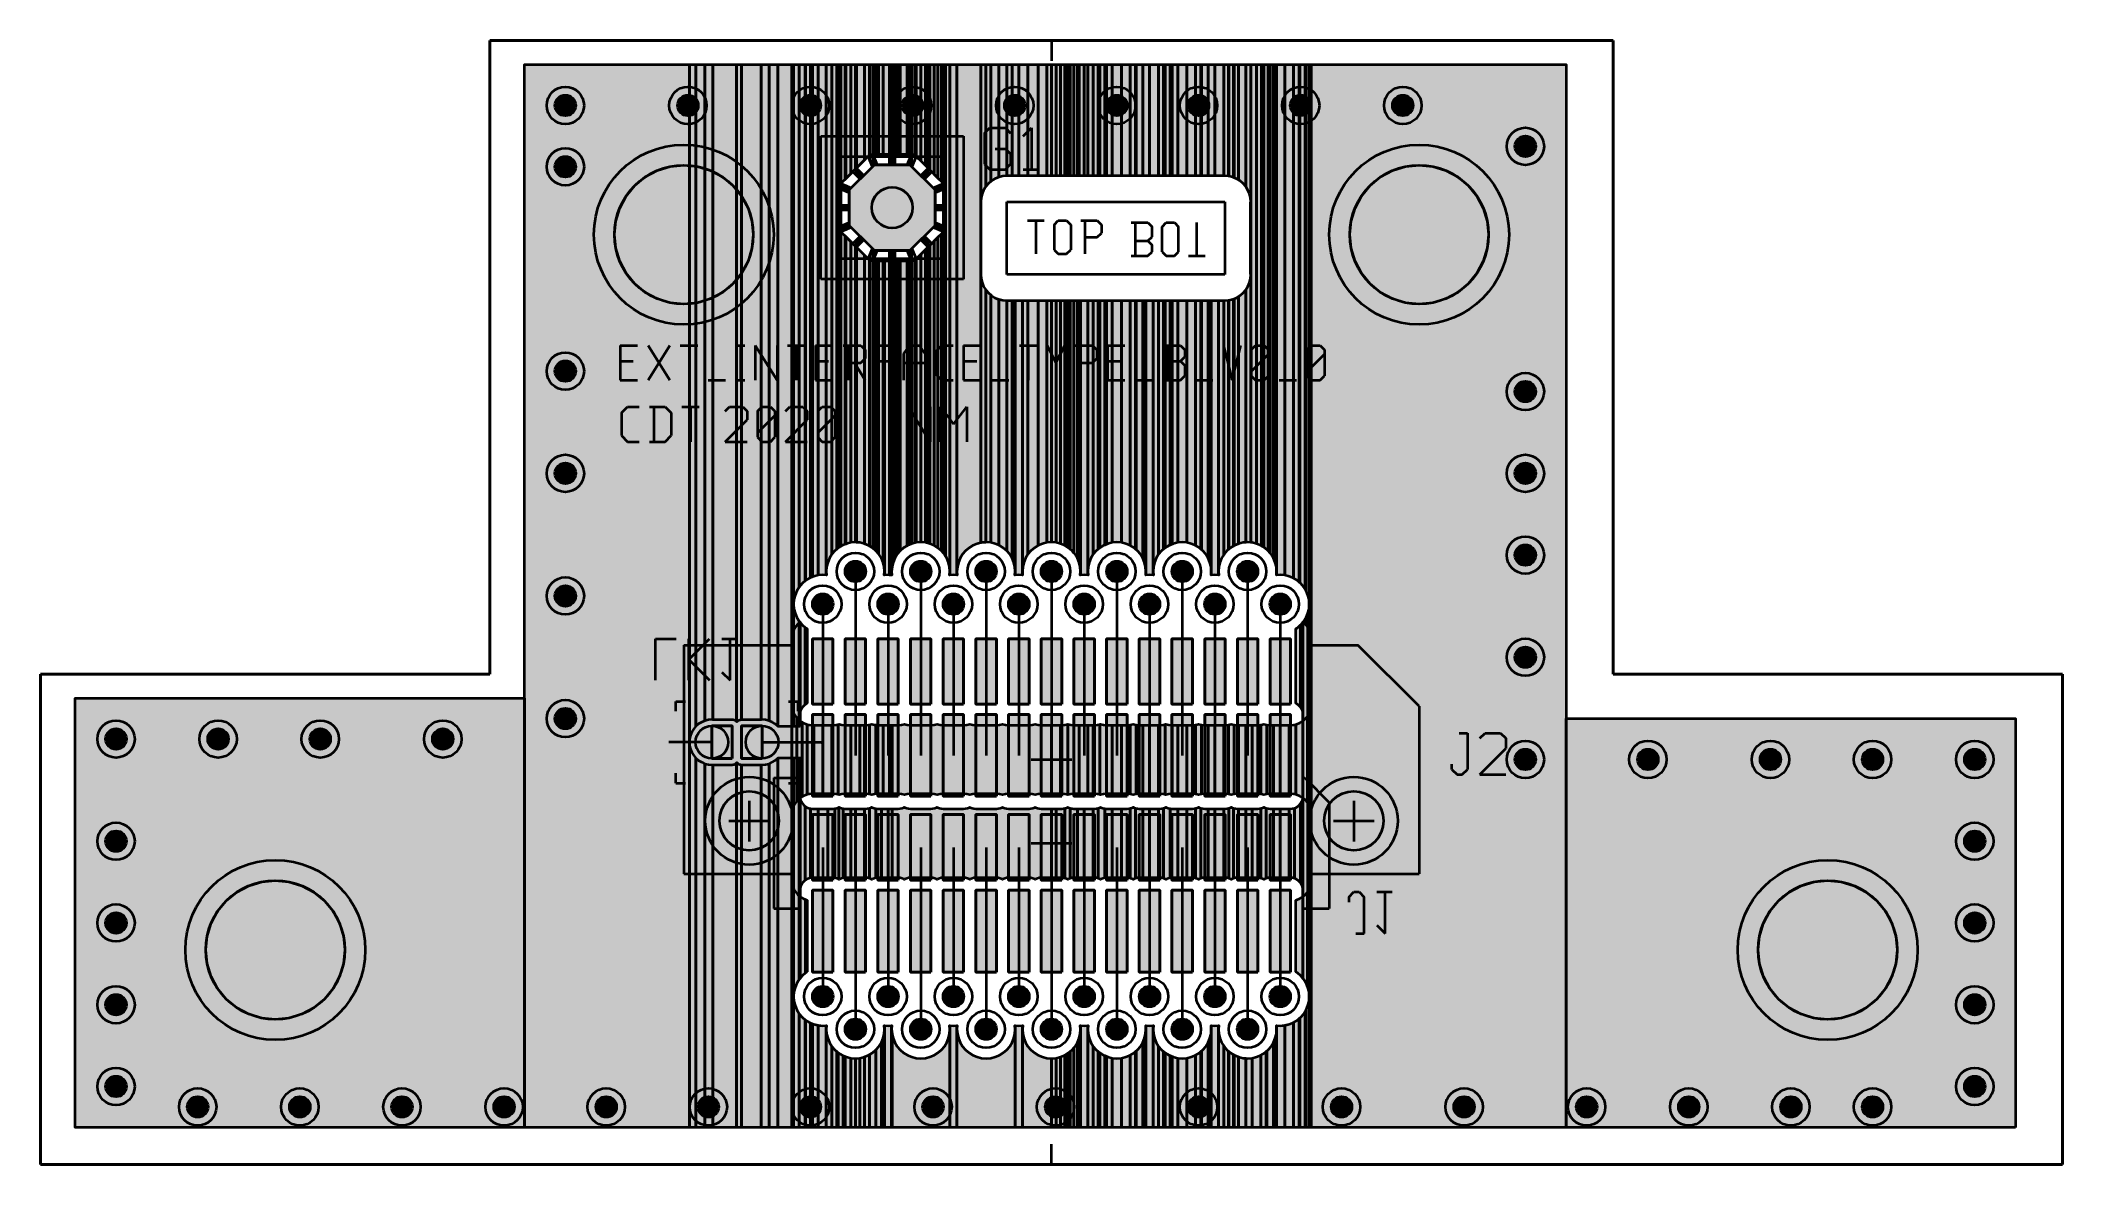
# Model space of a CAD drawing. Header units: millimetres. Extents: x 3.5 to 53, y 2.8 to 30.3.
import ezdxf

# ---------------------------------------------------------------- set-up
doc = ezdxf.new("R2010")
doc.units = ezdxf.units.MM
for name, color, linetype in [('bottom_copper', 7, 'Continuous'), ('bottom_silk', 7, 'Continuous'), ('drill_plated', 7, 'Continuous'), ('outline', 7, 'Continuous'), ('top_copper', 7, 'Continuous'), ('top_silk', 7, 'Continuous')]:
    doc.layers.add(name, color=color, linetype=linetype)

# ---------------------------------------------------------------- blocks, each defined once
blk = doc.blocks.new('Block3177')
at = {"layer": 'bottom_copper', "lineweight": 40}
for points in [[(0, 23.276), (-0.113, 23.276), (-0.113, 26), (0, 26), (0, 23.276)], [(0.212, 23.276), (0, 23.276), (0, 26), (0.212, 26), (0.212, 23.276)], [(0.344, 23.276), (0.212, 23.276), (0.212, 26), (0.344, 26), (0.344, 23.276)], [(0.524, 23.276), (0.344, 23.276), (0.344, 26), (0.524, 26), (0.524, 23.276)], [(0.688, 23.276), (0.524, 23.276), (0.524, 26), (0.688, 26), (0.688, 23.276)], [(0.911, 23.276), (0.688, 23.276), (0.688, 26), (0.911, 26), (0.911, 23.276)], [(1.033, 23.276), (0.911, 23.276), (0.911, 26), (1.033, 26), (1.033, 23.276)], [(1.191, 23.276), (1.033, 23.276), (1.033, 26), (1.191, 26), (1.191, 23.276)], [(1.377, 23.276), (1.191, 23.276), (1.191, 26), (1.377, 26), (1.377, 23.276)], [(1.6, 23.276), (1.377, 23.276), (1.377, 26), (1.6, 26), (1.6, 23.276)], [(1.812, 23.276), (1.6, 23.276), (1.6, 26), (1.812, 26), (1.812, 23.276)], [(1.944, 23.276), (1.812, 23.276), (1.812, 26), (1.944, 26), (1.944, 23.276)], [(2.124, 23.276), (1.944, 23.276), (1.944, 26), (2.124, 26), (2.124, 23.276)], [(2.288, 23.276), (2.124, 23.276), (2.124, 26), (2.288, 26), (2.288, 23.276)], [(2.511, 23.276), (2.288, 23.276), (2.288, 26), (2.511, 26), (2.511, 23.276)], [(2.633, 23.276), (2.511, 23.276), (2.511, 26), (2.633, 26), (2.633, 23.276)], [(2.791, 23.276), (2.633, 23.276), (2.633, 26), (2.791, 26), (2.791, 23.276)], [(2.977, 23.276), (2.791, 23.276), (2.791, 26), (2.977, 26), (2.977, 23.276)], [(3.2, 23.276), (2.977, 23.276), (2.977, 26), (3.2, 26), (3.2, 23.276)], [(3.412, 23.276), (3.2, 23.276), (3.2, 26), (3.412, 26), (3.412, 23.276)], [(3.544, 23.276), (3.412, 23.276), (3.412, 26), (3.544, 26), (3.544, 23.276)], [(3.724, 23.276), (3.544, 23.276), (3.544, 26), (3.724, 26), (3.724, 23.276)], [(3.888, 23.276), (3.724, 23.276), (3.724, 26), (3.888, 26), (3.888, 23.276)], [(4.104, 23.276), (3.888, 23.276), (3.888, 26), (4.104, 26), (4.104, 23.276)], [(4.228, 23.27), (4.128, 23.277), (4.104, 23.276), (4.104, 26), (4.228, 26), (4.228, 23.27)], [(4.344, 23.239), (4.325, 23.246), (4.228, 23.27), (4.228, 26), (4.344, 26), (4.344, 23.239)], [(4.468, 23.177), (4.418, 23.208), (4.344, 23.239), (4.344, 26), (4.468, 26), (4.468, 23.177)], [(4.644, 23.015), (4.579, 23.091), (4.503, 23.156), (4.468, 23.177), (4.468, 26), (4.644, 26), (4.644, 23.015)], [(4.765, 22.64), (4.758, 22.74), (4.734, 22.837), (4.696, 22.93), (4.644, 23.015), (4.644, 26), (4.765, 26), (4.765, 22.64)], [(4.909, 14.278), (4.8, 14.305), (4.765, 14.307), (4.765, 26), (4.909, 26), (4.909, 14.278)], [(5.033, 14.223), (5.012, 14.236), (4.909, 14.278), (4.909, 26), (5.033, 26), (5.033, 14.223)], [(5.191, 14.106), (5.108, 14.177), (5.033, 14.223), (5.033, 26), (5.191, 26), (5.191, 14.106)], [(5.324, 13.924), (5.265, 14.019), (5.193, 14.104), (5.191, 14.106), (5.191, 26), (5.324, 26), (5.324, 13.924)], [(5.4, 13.6), (5.393, 13.712), (5.367, 13.82), (5.324, 13.924), (5.324, 26), (5.4, 26), (5.4, 13.6)], [(5.6, 13.505), (5.488, 13.513), (5.4, 13.506), (5.4, 26), (5.6, 26), (5.6, 13.505)], [(5.812, 13.436), (5.709, 13.479), (5.6, 13.505), (5.6, 26), (5.812, 26), (5.812, 13.436)], [(5.955, 13.337), (5.908, 13.377), (5.812, 13.436), (5.812, 26), (5.955, 26), (5.955, 13.337)], [(6.124, 13.124), (6.065, 13.219), (5.993, 13.304), (5.955, 13.337), (5.955, 26), (6.124, 26), (6.124, 13.124)], [(6.2, 12.8), (6.193, 12.912), (6.167, 13.021), (6.124, 13.124), (6.124, 26), (6.2, 26), (6.2, 12.8)], [(12.488, 0), (6.2, 0), (6.2, 26), (12.488, 26), (12.488, 0)], [(4.765, 20.863), (4.763, 20.887), (4.763, 22.616), (4.765, 22.64), (4.765, 20.863)], [(4.765, 14.307), (4.688, 14.313), (4.644, 14.31), (4.644, 20.488), (4.696, 20.573), (4.734, 20.666), (4.758, 20.763), (4.765, 20.863), (4.765, 14.307)], [(4.468, 14.278), (4.364, 14.236), (4.344, 14.223), (4.344, 20.264), (4.418, 20.295), (4.468, 20.326), (4.468, 14.278)], [(4.644, 14.31), (4.577, 14.305), (4.468, 14.278), (4.468, 20.326), (4.503, 20.347), (4.579, 20.412), (4.644, 20.488), (4.644, 14.31)], [(0, 14.305), (-0.112, 14.313), (-0.113, 14.313), (-0.113, 20.227), (0, 20.227), (0, 14.305)], [(0.212, 14.236), (0.109, 14.278), (0, 14.305), (0, 20.227), (0.212, 20.227), (0.212, 14.236)], [(0.344, 14.146), (0.308, 14.177), (0.212, 14.236), (0.212, 20.227), (0.344, 20.227), (0.344, 14.146)], [(0.524, 13.924), (0.465, 14.019), (0.393, 14.104), (0.344, 14.146), (0.344, 20.227), (0.524, 20.227), (0.524, 13.924)], [(0.6, 13.6), (0.593, 13.712), (0.567, 13.82), (0.524, 13.924), (0.524, 20.227), (0.6, 20.227), (0.6, 13.6)], [(0.775, 13.507), (0.688, 13.513), (0.6, 13.506), (0.6, 20.227), (0.775, 20.227), (0.775, 13.507)], [(0.911, 14.019), (0.853, 13.924), (0.81, 13.82), (0.784, 13.712), (0.775, 13.6), (0.775, 20.227), (0.911, 20.227), (0.911, 14.019)], [(1.033, 14.146), (0.984, 14.104), (0.911, 14.019), (0.911, 20.227), (1.033, 20.227), (1.033, 14.146)], [(1.191, 14.246), (1.165, 14.236), (1.069, 14.177), (1.033, 14.146), (1.033, 20.227), (1.191, 20.227), (1.191, 14.246)], [(1.377, 14.305), (1.268, 14.278), (1.191, 14.246), (1.191, 20.227), (1.377, 20.227), (1.377, 14.305)], [(1.6, 14.305), (1.488, 14.313), (1.377, 14.305), (1.377, 20.227), (1.6, 20.227), (1.6, 14.305)], [(1.812, 14.236), (1.709, 14.278), (1.6, 14.305), (1.6, 20.227), (1.812, 20.227), (1.812, 14.236)], [(1.944, 14.146), (1.908, 14.177), (1.812, 14.236), (1.812, 20.227), (1.944, 20.227), (1.944, 14.146)], [(2.124, 13.924), (2.066, 14.019), (1.993, 14.104), (1.944, 14.146), (1.944, 20.227), (2.124, 20.227), (2.124, 13.924)], [(2.2, 13.6), (2.193, 13.712), (2.167, 13.82), (2.124, 13.924), (2.124, 20.227), (2.2, 20.227), (2.2, 13.6)], [(2.375, 13.507), (2.288, 13.513), (2.2, 13.506), (2.2, 20.227), (2.375, 20.227), (2.375, 13.507)], [(2.511, 14.019), (2.453, 13.924), (2.41, 13.82), (2.384, 13.712), (2.375, 13.6), (2.375, 20.227), (2.511, 20.227), (2.511, 14.019)], [(2.633, 14.146), (2.584, 14.104), (2.511, 14.019), (2.511, 20.227), (2.633, 20.227), (2.633, 14.146)], [(2.791, 14.246), (2.764, 14.236), (2.669, 14.177), (2.633, 14.146), (2.633, 20.227), (2.791, 20.227), (2.791, 14.246)], [(2.977, 14.305), (2.868, 14.278), (2.791, 14.246), (2.791, 20.227), (2.977, 20.227), (2.977, 14.305)], [(3.2, 14.305), (3.088, 14.313), (2.977, 14.305), (2.977, 20.227), (3.2, 20.227), (3.2, 14.305)], [(3.412, 14.236), (3.309, 14.278), (3.2, 14.305), (3.2, 20.227), (3.412, 20.227), (3.412, 14.236)], [(3.544, 14.146), (3.508, 14.177), (3.412, 14.236), (3.412, 20.227), (3.544, 20.227), (3.544, 14.146)], [(3.724, 13.924), (3.665, 14.019), (3.593, 14.104), (3.544, 14.146), (3.544, 20.227), (3.724, 20.227), (3.724, 13.924)], [(3.8, 13.6), (3.793, 13.712), (3.767, 13.82), (3.724, 13.924), (3.724, 20.227), (3.8, 20.227), (3.8, 13.6)], [(3.975, 13.507), (3.888, 13.513), (3.8, 13.506), (3.8, 20.227), (3.975, 20.227), (3.975, 13.507)], [(4.104, 14.007), (4.053, 13.924), (4.01, 13.82), (3.984, 13.712), (3.975, 13.6), (3.975, 20.227), (4.104, 20.227), (4.104, 14.007)], [(4.228, 14.142), (4.184, 14.104), (4.111, 14.019), (4.104, 14.007), (4.104, 20.227), (4.128, 20.226), (4.228, 20.233), (4.228, 14.142)], [(4.344, 14.223), (4.269, 14.177), (4.228, 14.142), (4.228, 20.233), (4.325, 20.257), (4.344, 20.264), (4.344, 14.223)], [(0.6, 13.506), (0.594, 13.506), (0.6, 13.6), (0.6, 13.506)], [(0.775, 13.507), (0.775, 13.6), (0.782, 13.506), (0.775, 13.507)], [(2.2, 13.506), (2.194, 13.506), (2.2, 13.6), (2.2, 13.506)], [(2.375, 13.507), (2.375, 13.6), (2.382, 13.506), (2.375, 13.507)], [(3.8, 13.506), (3.794, 13.506), (3.8, 13.6), (3.8, 13.506)], [(3.975, 13.507), (3.975, 13.6), (3.982, 13.506), (3.975, 13.507)], [(5.4, 13.506), (5.394, 13.506), (5.4, 13.6), (5.4, 13.506)], [(6.167, 3.421), (6.124, 3.524), (6.065, 3.619), (6.044, 3.644), (6.044, 12.356), (6.065, 12.381), (6.124, 12.476), (6.167, 12.579), (6.167, 3.421)], [(6.2, 3.2), (6.193, 3.312), (6.167, 3.421), (6.167, 12.579), (6.193, 12.688), (6.2, 12.8), (6.2, 3.2)], [(5.986, 10.28), (5.955, 10.316), (5.918, 10.347), (5.877, 10.372), (5.869, 10.376), (5.869, 12.199), (5.908, 12.223), (5.986, 12.29), (5.986, 10.28)], [(6.044, 10.1), (6.04, 10.148), (6.029, 10.194), (6.011, 10.239), (5.986, 10.28), (5.986, 12.29), (5.993, 12.296), (6.044, 12.356), (6.044, 10.1)], [(6.044, 8.1), (6.043, 8.112), (6.043, 10.088), (6.044, 10.1), (6.044, 8.1)], [(23.488, 0), (12.488, 0), (12.488, 10), (23.488, 10), (23.488, 0)], [(5.986, 5.98), (5.955, 6.016), (5.918, 6.047), (5.877, 6.072), (5.833, 6.091), (5.833, 7.809), (5.877, 7.828), (5.918, 7.853), (5.955, 7.884), (5.986, 7.92), (5.986, 5.98)], [(6.044, 5.8), (6.04, 5.848), (6.029, 5.895), (6.011, 5.939), (5.986, 5.98), (5.986, 7.92), (6.011, 7.961), (6.029, 8.005), (6.04, 8.052), (6.044, 8.1), (6.044, 5.8)], [(0, 6.105), (-0.113, 6.105), (-0.113, 7.795), (0, 7.795), (0, 6.105)], [(0.212, 6.096), (0.186, 6.102), (0.138, 6.106), (0.127, 6.105), (0, 6.105), (0, 7.795), (0.127, 7.795), (0.138, 7.794), (0.186, 7.798), (0.212, 7.804), (0.212, 6.096)], [(0.344, 6.091), (0.3, 6.072), (0.288, 6.066), (0.277, 6.072), (0.233, 6.091), (0.212, 6.096), (0.212, 7.804), (0.233, 7.809), (0.277, 7.828), (0.288, 7.834), (0.3, 7.828), (0.344, 7.809), (0.344, 6.091)], [(0.524, 6.105), (0.45, 6.105), (0.438, 6.106), (0.391, 6.102), (0.344, 6.091), (0.344, 7.809), (0.391, 7.798), (0.438, 7.794), (0.45, 7.795), (0.524, 7.795), (0.524, 6.105)], [(0.688, 6.105), (0.524, 6.105), (0.524, 7.795), (0.688, 7.795), (0.688, 6.105)], [(0.911, 6.105), (0.688, 6.105), (0.688, 7.795), (0.911, 7.795), (0.911, 6.105)], [(1.033, 6.091), (0.986, 6.102), (0.938, 6.106), (0.927, 6.105), (0.911, 6.105), (0.911, 7.795), (0.927, 7.795), (0.938, 7.794), (0.986, 7.798), (1.033, 7.809), (1.033, 6.091)], [(1.191, 6.102), (1.144, 6.091), (1.1, 6.072), (1.088, 6.066), (1.077, 6.072), (1.033, 6.091), (1.033, 7.809), (1.077, 7.828), (1.088, 7.834), (1.1, 7.828), (1.144, 7.809), (1.191, 7.798), (1.191, 6.102)], [(1.377, 6.105), (1.25, 6.105), (1.238, 6.106), (1.191, 6.102), (1.191, 7.798), (1.238, 7.794), (1.25, 7.795), (1.377, 7.795), (1.377, 6.105)], [(1.6, 6.105), (1.377, 6.105), (1.377, 7.795), (1.6, 7.795), (1.6, 6.105)], [(1.812, 6.096), (1.786, 6.102), (1.738, 6.106), (1.726, 6.105), (1.6, 6.105), (1.6, 7.795), (1.726, 7.795), (1.738, 7.794), (1.786, 7.798), (1.812, 7.804), (1.812, 6.096)], [(1.944, 6.091), (1.9, 6.072), (1.888, 6.066), (1.877, 6.072), (1.833, 6.091), (1.812, 6.096), (1.812, 7.804), (1.833, 7.809), (1.877, 7.828), (1.888, 7.834), (1.9, 7.828), (1.944, 7.809), (1.944, 6.091)], [(2.124, 6.105), (2.05, 6.105), (2.038, 6.106), (1.991, 6.102), (1.944, 6.091), (1.944, 7.809), (1.991, 7.798), (2.038, 7.794), (2.05, 7.795), (2.124, 7.795), (2.124, 6.105)], [(2.288, 6.105), (2.124, 6.105), (2.124, 7.795), (2.288, 7.795), (2.288, 6.105)], [(2.511, 6.105), (2.288, 6.105), (2.288, 7.795), (2.511, 7.795), (2.511, 6.105)], [(2.633, 6.091), (2.586, 6.102), (2.538, 6.106), (2.526, 6.105), (2.511, 6.105), (2.511, 7.795), (2.526, 7.795), (2.538, 7.794), (2.586, 7.798), (2.633, 7.809), (2.633, 6.091)], [(2.791, 6.102), (2.744, 6.091), (2.7, 6.072), (2.688, 6.066), (2.677, 6.072), (2.633, 6.091), (2.633, 7.809), (2.677, 7.828), (2.688, 7.834), (2.7, 7.828), (2.744, 7.809), (2.791, 7.798), (2.791, 6.102)], [(2.977, 6.105), (2.85, 6.105), (2.838, 6.106), (2.791, 6.102), (2.791, 7.798), (2.838, 7.794), (2.85, 7.795), (2.977, 7.795), (2.977, 6.105)], [(3.2, 6.105), (2.977, 6.105), (2.977, 7.795), (3.2, 7.795), (3.2, 6.105)], [(3.412, 6.096), (3.386, 6.102), (3.338, 6.106), (3.326, 6.105), (3.2, 6.105), (3.2, 7.795), (3.326, 7.795), (3.338, 7.794), (3.386, 7.798), (3.412, 7.804), (3.412, 6.096)], [(3.544, 6.091), (3.5, 6.072), (3.488, 6.066), (3.477, 6.072), (3.433, 6.091), (3.412, 6.096), (3.412, 7.804), (3.433, 7.809), (3.477, 7.828), (3.488, 7.834), (3.5, 7.828), (3.544, 7.809), (3.544, 6.091)], [(3.724, 6.105), (3.65, 6.105), (3.638, 6.106), (3.591, 6.102), (3.544, 6.091), (3.544, 7.809), (3.591, 7.798), (3.638, 7.794), (3.65, 7.795), (3.724, 7.795), (3.724, 6.105)], [(3.888, 6.105), (3.724, 6.105), (3.724, 7.795), (3.888, 7.795), (3.888, 6.105)], [(4.104, 6.105), (3.888, 6.105), (3.888, 7.795), (4.104, 7.795), (4.104, 6.105)], [(4.228, 6.092), (4.186, 6.102), (4.138, 6.106), (4.126, 6.105), (4.104, 6.105), (4.104, 7.795), (4.126, 7.795), (4.138, 7.794), (4.186, 7.798), (4.228, 7.808), (4.228, 6.092)], [(4.344, 6.091), (4.3, 6.072), (4.288, 6.066), (4.277, 6.072), (4.233, 6.091), (4.228, 6.092), (4.228, 7.808), (4.233, 7.809), (4.277, 7.828), (4.288, 7.834), (4.3, 7.828), (4.344, 7.809), (4.344, 6.091)], [(4.468, 6.105), (4.45, 6.105), (4.438, 6.106), (4.391, 6.102), (4.344, 6.091), (4.344, 7.809), (4.391, 7.798), (4.438, 7.794), (4.45, 7.795), (4.468, 7.795), (4.468, 6.105)], [(4.644, 6.105), (4.468, 6.105), (4.468, 7.795), (4.644, 7.795), (4.644, 6.105)], [(4.8, 6.105), (4.644, 6.105), (4.644, 7.795), (4.8, 7.795), (4.8, 6.105)], [(5.012, 6.096), (4.986, 6.102), (4.938, 6.106), (4.927, 6.105), (4.8, 6.105), (4.8, 7.795), (4.927, 7.795), (4.938, 7.794), (4.986, 7.798), (5.012, 7.804), (5.012, 6.096)], [(5.144, 6.091), (5.1, 6.072), (5.088, 6.066), (5.077, 6.072), (5.033, 6.091), (5.012, 6.096), (5.012, 7.804), (5.033, 7.809), (5.077, 7.828), (5.088, 7.834), (5.1, 7.828), (5.144, 7.809), (5.144, 6.091)], [(5.324, 6.105), (5.25, 6.105), (5.238, 6.106), (5.191, 6.102), (5.144, 6.091), (5.144, 7.809), (5.191, 7.798), (5.238, 7.794), (5.25, 7.795), (5.324, 7.795), (5.324, 6.105)], [(5.488, 6.105), (5.324, 6.105), (5.324, 7.795), (5.488, 7.795), (5.488, 6.105)], [(5.709, 6.105), (5.488, 6.105), (5.488, 7.795), (5.709, 7.795), (5.709, 6.105)], [(5.833, 6.091), (5.786, 6.102), (5.738, 6.106), (5.726, 6.105), (5.709, 6.105), (5.709, 7.795), (5.726, 7.795), (5.738, 7.794), (5.786, 7.798), (5.833, 7.809), (5.833, 6.091)], [(6.044, 3.8), (6.043, 3.812), (6.043, 5.788), (6.044, 5.8), (6.044, 3.8)], [(6.044, 3.644), (6.017, 3.676), (6.029, 3.705), (6.04, 3.752), (6.044, 3.8), (6.044, 3.644)], [(6.2, 0), (6.124, 0), (6.124, 2.876), (6.167, 2.979), (6.193, 3.088), (6.2, 3.2), (6.2, 0)], [(0.6, 2.4), (0.594, 2.494), (0.6, 2.494), (0.6, 2.4)], [(0.775, 0), (0.6, 0), (0.6, 2.494), (0.688, 2.487), (0.775, 2.493), (0.775, 0)], [(0.775, 2.4), (0.775, 2.493), (0.782, 2.494), (0.775, 2.4)], [(2.2, 2.4), (2.194, 2.494), (2.2, 2.494), (2.2, 2.4)], [(2.375, 0), (2.2, 0), (2.2, 2.494), (2.288, 2.487), (2.375, 2.493), (2.375, 0)], [(2.375, 2.4), (2.375, 2.493), (2.382, 2.494), (2.375, 2.4)], [(3.8, 2.4), (3.794, 2.494), (3.8, 2.494), (3.8, 2.4)], [(3.975, 0), (3.8, 0), (3.8, 2.494), (3.888, 2.487), (3.975, 2.493), (3.975, 0)], [(3.975, 2.4), (3.975, 2.493), (3.982, 2.494), (3.975, 2.4)], [(5.4, 2.4), (5.394, 2.494), (5.4, 2.494), (5.4, 2.4)], [(5.6, 0), (5.4, 0), (5.4, 2.494), (5.488, 2.487), (5.6, 2.495), (5.6, 0)], [(5.812, 0), (5.6, 0), (5.6, 2.495), (5.709, 2.522), (5.812, 2.564), (5.812, 0)], [(5.955, 0), (5.812, 0), (5.812, 2.564), (5.908, 2.623), (5.955, 2.663), (5.955, 0)], [(6.124, 0), (5.955, 0), (5.955, 2.663), (5.993, 2.696), (6.065, 2.781), (6.124, 2.876), (6.124, 0)], [(0.524, 0), (0.344, 0), (0.344, 1.854), (0.393, 1.896), (0.465, 1.981), (0.524, 2.076), (0.524, 0)], [(0.6, 0), (0.524, 0), (0.524, 2.076), (0.567, 2.179), (0.593, 2.288), (0.6, 2.4), (0.6, 0)], [(0.911, 0), (0.775, 0), (0.775, 2.4), (0.784, 2.288), (0.81, 2.179), (0.853, 2.076), (0.911, 1.981), (0.911, 0)], [(1.033, 0), (0.911, 0), (0.911, 1.981), (0.984, 1.896), (1.033, 1.854), (1.033, 0)], [(2.124, 0), (1.944, 0), (1.944, 1.854), (1.993, 1.896), (2.066, 1.981), (2.124, 2.076), (2.124, 0)], [(2.2, 0), (2.124, 0), (2.124, 2.076), (2.167, 2.179), (2.193, 2.288), (2.2, 2.4), (2.2, 0)], [(2.511, 0), (2.375, 0), (2.375, 2.4), (2.384, 2.288), (2.41, 2.179), (2.453, 2.076), (2.511, 1.981), (2.511, 0)], [(2.633, 0), (2.511, 0), (2.511, 1.981), (2.584, 1.896), (2.633, 1.854), (2.633, 0)], [(3.724, 0), (3.544, 0), (3.544, 1.854), (3.593, 1.896), (3.665, 1.981), (3.724, 2.076), (3.724, 0)], [(3.8, 0), (3.724, 0), (3.724, 2.076), (3.767, 2.179), (3.793, 2.288), (3.8, 2.4), (3.8, 0)], [(4.104, 0), (3.975, 0), (3.975, 2.4), (3.984, 2.288), (4.01, 2.179), (4.053, 2.076), (4.104, 1.993), (4.104, 0)], [(4.228, 0), (4.104, 0), (4.104, 1.993), (4.111, 1.981), (4.184, 1.896), (4.228, 1.858), (4.228, 0)], [(5.324, 0), (5.144, 0), (5.144, 1.854), (5.193, 1.896), (5.265, 1.981), (5.324, 2.076), (5.324, 0)], [(5.4, 0), (5.324, 0), (5.324, 2.076), (5.367, 2.179), (5.393, 2.288), (5.4, 2.4), (5.4, 0)], [(0, 0), (-0.113, 0), (-0.113, 1.687), (-0.112, 1.687), (0, 1.695), (0, 0)], [(0.212, 0), (0, 0), (0, 1.695), (0.109, 1.722), (0.212, 1.764), (0.212, 0)], [(0.344, 0), (0.212, 0), (0.212, 1.764), (0.308, 1.823), (0.344, 1.854), (0.344, 0)], [(1.191, 0), (1.033, 0), (1.033, 1.854), (1.069, 1.823), (1.165, 1.764), (1.191, 1.754), (1.191, 0)], [(1.377, 0), (1.191, 0), (1.191, 1.754), (1.268, 1.722), (1.377, 1.695), (1.377, 0)], [(1.6, 0), (1.377, 0), (1.377, 1.695), (1.488, 1.687), (1.6, 1.695), (1.6, 0)], [(1.812, 0), (1.6, 0), (1.6, 1.695), (1.709, 1.722), (1.812, 1.764), (1.812, 0)], [(1.944, 0), (1.812, 0), (1.812, 1.764), (1.908, 1.823), (1.944, 1.854), (1.944, 0)], [(2.791, 0), (2.633, 0), (2.633, 1.854), (2.669, 1.823), (2.764, 1.764), (2.791, 1.754), (2.791, 0)], [(2.977, 0), (2.791, 0), (2.791, 1.754), (2.868, 1.722), (2.977, 1.695), (2.977, 0)], [(3.2, 0), (2.977, 0), (2.977, 1.695), (3.088, 1.687), (3.2, 1.695), (3.2, 0)], [(3.412, 0), (3.2, 0), (3.2, 1.695), (3.309, 1.722), (3.412, 1.764), (3.412, 0)], [(3.544, 0), (3.412, 0), (3.412, 1.764), (3.508, 1.823), (3.544, 1.854), (3.544, 0)], [(4.344, 0), (4.228, 0), (4.228, 1.858), (4.269, 1.823), (4.344, 1.777), (4.344, 0)], [(4.468, 0), (4.344, 0), (4.344, 1.777), (4.364, 1.764), (4.468, 1.722), (4.468, 0)], [(4.644, 0), (4.468, 0), (4.468, 1.722), (4.577, 1.695), (4.644, 1.69), (4.644, 0)], [(4.8, 0), (4.644, 0), (4.644, 1.69), (4.688, 1.687), (4.8, 1.695), (4.8, 0)], [(5.012, 0), (4.8, 0), (4.8, 1.695), (4.909, 1.722), (5.012, 1.764), (5.012, 0)], [(5.144, 0), (5.012, 0), (5.012, 1.764), (5.108, 1.823), (5.144, 1.854), (5.144, 0)]]:
    blk.add_hatch(color=7, dxfattribs=at).paths.add_polyline_path(points, flags=0)
at = {"layer": 'bottom_copper', "color": 7, "lineweight": 40}
for points in [[(0, 23.276), (-0.113, 23.276), (-0.113, 26), (0, 26), (0, 23.276)], [(0.212, 23.276), (0, 23.276), (0, 26), (0.212, 26), (0.212, 23.276)], [(0.344, 23.276), (0.212, 23.276), (0.212, 26), (0.344, 26), (0.344, 23.276)], [(0.524, 23.276), (0.344, 23.276), (0.344, 26), (0.524, 26), (0.524, 23.276)], [(0.688, 23.276), (0.524, 23.276), (0.524, 26), (0.688, 26), (0.688, 23.276)], [(0.911, 23.276), (0.688, 23.276), (0.688, 26), (0.911, 26), (0.911, 23.276)], [(1.033, 23.276), (0.911, 23.276), (0.911, 26), (1.033, 26), (1.033, 23.276)], [(1.191, 23.276), (1.033, 23.276), (1.033, 26), (1.191, 26), (1.191, 23.276)], [(1.377, 23.276), (1.191, 23.276), (1.191, 26), (1.377, 26), (1.377, 23.276)], [(1.6, 23.276), (1.377, 23.276), (1.377, 26), (1.6, 26), (1.6, 23.276)], [(1.812, 23.276), (1.6, 23.276), (1.6, 26), (1.812, 26), (1.812, 23.276)], [(1.944, 23.276), (1.812, 23.276), (1.812, 26), (1.944, 26), (1.944, 23.276)], [(2.124, 23.276), (1.944, 23.276), (1.944, 26), (2.124, 26), (2.124, 23.276)], [(2.288, 23.276), (2.124, 23.276), (2.124, 26), (2.288, 26), (2.288, 23.276)], [(2.511, 23.276), (2.288, 23.276), (2.288, 26), (2.511, 26), (2.511, 23.276)], [(2.633, 23.276), (2.511, 23.276), (2.511, 26), (2.633, 26), (2.633, 23.276)], [(2.791, 23.276), (2.633, 23.276), (2.633, 26), (2.791, 26), (2.791, 23.276)], [(2.977, 23.276), (2.791, 23.276), (2.791, 26), (2.977, 26), (2.977, 23.276)], [(3.2, 23.276), (2.977, 23.276), (2.977, 26), (3.2, 26), (3.2, 23.276)], [(3.412, 23.276), (3.2, 23.276), (3.2, 26), (3.412, 26), (3.412, 23.276)], [(3.544, 23.276), (3.412, 23.276), (3.412, 26), (3.544, 26), (3.544, 23.276)], [(3.724, 23.276), (3.544, 23.276), (3.544, 26), (3.724, 26), (3.724, 23.276)], [(3.888, 23.276), (3.724, 23.276), (3.724, 26), (3.888, 26), (3.888, 23.276)], [(4.104, 23.276), (3.888, 23.276), (3.888, 26), (4.104, 26), (4.104, 23.276)], [(4.228, 23.27), (4.128, 23.277), (4.104, 23.276), (4.104, 26), (4.228, 26), (4.228, 23.27)], [(4.344, 23.239), (4.325, 23.246), (4.228, 23.27), (4.228, 26), (4.344, 26), (4.344, 23.239)], [(4.468, 23.177), (4.418, 23.208), (4.344, 23.239), (4.344, 26), (4.468, 26), (4.468, 23.177)], [(4.644, 23.015), (4.579, 23.091), (4.503, 23.156), (4.468, 23.177), (4.468, 26), (4.644, 26), (4.644, 23.015)], [(4.765, 22.64), (4.758, 22.74), (4.734, 22.837), (4.696, 22.93), (4.644, 23.015), (4.644, 26), (4.765, 26), (4.765, 22.64)], [(4.909, 14.278), (4.8, 14.305), (4.765, 14.307), (4.765, 26), (4.909, 26), (4.909, 14.278)], [(5.033, 14.223), (5.012, 14.236), (4.909, 14.278), (4.909, 26), (5.033, 26), (5.033, 14.223)], [(5.191, 14.106), (5.108, 14.177), (5.033, 14.223), (5.033, 26), (5.191, 26), (5.191, 14.106)], [(5.324, 13.924), (5.265, 14.019), (5.193, 14.104), (5.191, 14.106), (5.191, 26), (5.324, 26), (5.324, 13.924)], [(5.4, 13.6), (5.393, 13.712), (5.367, 13.82), (5.324, 13.924), (5.324, 26), (5.4, 26), (5.4, 13.6)], [(5.6, 13.505), (5.488, 13.513), (5.4, 13.506), (5.4, 26), (5.6, 26), (5.6, 13.505)], [(5.812, 13.436), (5.709, 13.479), (5.6, 13.505), (5.6, 26), (5.812, 26), (5.812, 13.436)], [(5.955, 13.337), (5.908, 13.377), (5.812, 13.436), (5.812, 26), (5.955, 26), (5.955, 13.337)], [(6.124, 13.124), (6.065, 13.219), (5.993, 13.304), (5.955, 13.337), (5.955, 26), (6.124, 26), (6.124, 13.124)], [(6.2, 12.8), (6.193, 12.912), (6.167, 13.021), (6.124, 13.124), (6.124, 26), (6.2, 26), (6.2, 12.8)], [(12.488, 0), (6.2, 0), (6.2, 26), (12.488, 26), (12.488, 0)], [(4.765, 20.863), (4.763, 20.887), (4.763, 22.616), (4.765, 22.64), (4.765, 20.863)], [(4.765, 14.307), (4.688, 14.313), (4.644, 14.31), (4.644, 20.488), (4.696, 20.573), (4.734, 20.666), (4.758, 20.763), (4.765, 20.863), (4.765, 14.307)], [(4.468, 14.278), (4.364, 14.236), (4.344, 14.223), (4.344, 20.264), (4.418, 20.295), (4.468, 20.326), (4.468, 14.278)], [(4.644, 14.31), (4.577, 14.305), (4.468, 14.278), (4.468, 20.326), (4.503, 20.347), (4.579, 20.412), (4.644, 20.488), (4.644, 14.31)], [(0, 14.305), (-0.112, 14.313), (-0.113, 14.313), (-0.113, 20.227), (0, 20.227), (0, 14.305)], [(0.212, 14.236), (0.109, 14.278), (0, 14.305), (0, 20.227), (0.212, 20.227), (0.212, 14.236)], [(0.344, 14.146), (0.308, 14.177), (0.212, 14.236), (0.212, 20.227), (0.344, 20.227), (0.344, 14.146)], [(0.524, 13.924), (0.465, 14.019), (0.393, 14.104), (0.344, 14.146), (0.344, 20.227), (0.524, 20.227), (0.524, 13.924)], [(0.6, 13.6), (0.593, 13.712), (0.567, 13.82), (0.524, 13.924), (0.524, 20.227), (0.6, 20.227), (0.6, 13.6)], [(0.775, 13.507), (0.688, 13.513), (0.6, 13.506), (0.6, 20.227), (0.775, 20.227), (0.775, 13.507)], [(0.911, 14.019), (0.853, 13.924), (0.81, 13.82), (0.784, 13.712), (0.775, 13.6), (0.775, 20.227), (0.911, 20.227), (0.911, 14.019)], [(1.033, 14.146), (0.984, 14.104), (0.911, 14.019), (0.911, 20.227), (1.033, 20.227), (1.033, 14.146)], [(1.191, 14.246), (1.165, 14.236), (1.069, 14.177), (1.033, 14.146), (1.033, 20.227), (1.191, 20.227), (1.191, 14.246)], [(1.377, 14.305), (1.268, 14.278), (1.191, 14.246), (1.191, 20.227), (1.377, 20.227), (1.377, 14.305)], [(1.6, 14.305), (1.488, 14.313), (1.377, 14.305), (1.377, 20.227), (1.6, 20.227), (1.6, 14.305)], [(1.812, 14.236), (1.709, 14.278), (1.6, 14.305), (1.6, 20.227), (1.812, 20.227), (1.812, 14.236)], [(1.944, 14.146), (1.908, 14.177), (1.812, 14.236), (1.812, 20.227), (1.944, 20.227), (1.944, 14.146)], [(2.124, 13.924), (2.066, 14.019), (1.993, 14.104), (1.944, 14.146), (1.944, 20.227), (2.124, 20.227), (2.124, 13.924)], [(2.2, 13.6), (2.193, 13.712), (2.167, 13.82), (2.124, 13.924), (2.124, 20.227), (2.2, 20.227), (2.2, 13.6)], [(2.375, 13.507), (2.288, 13.513), (2.2, 13.506), (2.2, 20.227), (2.375, 20.227), (2.375, 13.507)], [(2.511, 14.019), (2.453, 13.924), (2.41, 13.82), (2.384, 13.712), (2.375, 13.6), (2.375, 20.227), (2.511, 20.227), (2.511, 14.019)], [(2.633, 14.146), (2.584, 14.104), (2.511, 14.019), (2.511, 20.227), (2.633, 20.227), (2.633, 14.146)], [(2.791, 14.246), (2.764, 14.236), (2.669, 14.177), (2.633, 14.146), (2.633, 20.227), (2.791, 20.227), (2.791, 14.246)], [(2.977, 14.305), (2.868, 14.278), (2.791, 14.246), (2.791, 20.227), (2.977, 20.227), (2.977, 14.305)], [(3.2, 14.305), (3.088, 14.313), (2.977, 14.305), (2.977, 20.227), (3.2, 20.227), (3.2, 14.305)], [(3.412, 14.236), (3.309, 14.278), (3.2, 14.305), (3.2, 20.227), (3.412, 20.227), (3.412, 14.236)], [(3.544, 14.146), (3.508, 14.177), (3.412, 14.236), (3.412, 20.227), (3.544, 20.227), (3.544, 14.146)], [(3.724, 13.924), (3.665, 14.019), (3.593, 14.104), (3.544, 14.146), (3.544, 20.227), (3.724, 20.227), (3.724, 13.924)], [(3.8, 13.6), (3.793, 13.712), (3.767, 13.82), (3.724, 13.924), (3.724, 20.227), (3.8, 20.227), (3.8, 13.6)], [(3.975, 13.507), (3.888, 13.513), (3.8, 13.506), (3.8, 20.227), (3.975, 20.227), (3.975, 13.507)], [(4.104, 14.007), (4.053, 13.924), (4.01, 13.82), (3.984, 13.712), (3.975, 13.6), (3.975, 20.227), (4.104, 20.227), (4.104, 14.007)], [(4.228, 14.142), (4.184, 14.104), (4.111, 14.019), (4.104, 14.007), (4.104, 20.227), (4.128, 20.226), (4.228, 20.233), (4.228, 14.142)], [(4.344, 14.223), (4.269, 14.177), (4.228, 14.142), (4.228, 20.233), (4.325, 20.257), (4.344, 20.264), (4.344, 14.223)], [(0.6, 13.506), (0.594, 13.506), (0.6, 13.6), (0.6, 13.506)], [(0.775, 13.507), (0.775, 13.6), (0.782, 13.506), (0.775, 13.507)], [(2.2, 13.506), (2.194, 13.506), (2.2, 13.6), (2.2, 13.506)], [(2.375, 13.507), (2.375, 13.6), (2.382, 13.506), (2.375, 13.507)], [(3.8, 13.506), (3.794, 13.506), (3.8, 13.6), (3.8, 13.506)], [(3.975, 13.507), (3.975, 13.6), (3.982, 13.506), (3.975, 13.507)], [(5.4, 13.506), (5.394, 13.506), (5.4, 13.6), (5.4, 13.506)], [(6.167, 3.421), (6.124, 3.524), (6.065, 3.619), (6.044, 3.644), (6.044, 12.356), (6.065, 12.381), (6.124, 12.476), (6.167, 12.579), (6.167, 3.421)], [(6.2, 3.2), (6.193, 3.312), (6.167, 3.421), (6.167, 12.579), (6.193, 12.688), (6.2, 12.8), (6.2, 3.2)], [(5.986, 10.28), (5.955, 10.316), (5.918, 10.347), (5.877, 10.372), (5.869, 10.376), (5.869, 12.199), (5.908, 12.223), (5.986, 12.29), (5.986, 10.28)], [(6.044, 10.1), (6.04, 10.148), (6.029, 10.194), (6.011, 10.239), (5.986, 10.28), (5.986, 12.29), (5.993, 12.296), (6.044, 12.356), (6.044, 10.1)], [(6.044, 8.1), (6.043, 8.112), (6.043, 10.088), (6.044, 10.1), (6.044, 8.1)], [(23.488, 0), (12.488, 0), (12.488, 10), (23.488, 10), (23.488, 0)], [(5.986, 5.98), (5.955, 6.016), (5.918, 6.047), (5.877, 6.072), (5.833, 6.091), (5.833, 7.809), (5.877, 7.828), (5.918, 7.853), (5.955, 7.884), (5.986, 7.92), (5.986, 5.98)], [(6.044, 5.8), (6.04, 5.848), (6.029, 5.895), (6.011, 5.939), (5.986, 5.98), (5.986, 7.92), (6.011, 7.961), (6.029, 8.005), (6.04, 8.052), (6.044, 8.1), (6.044, 5.8)], [(0, 6.105), (-0.113, 6.105), (-0.113, 7.795), (0, 7.795), (0, 6.105)], [(0.212, 6.096), (0.186, 6.102), (0.138, 6.106), (0.127, 6.105), (0, 6.105), (0, 7.795), (0.127, 7.795), (0.138, 7.794), (0.186, 7.798), (0.212, 7.804), (0.212, 6.096)], [(0.344, 6.091), (0.3, 6.072), (0.288, 6.066), (0.277, 6.072), (0.233, 6.091), (0.212, 6.096), (0.212, 7.804), (0.233, 7.809), (0.277, 7.828), (0.288, 7.834), (0.3, 7.828), (0.344, 7.809), (0.344, 6.091)], [(0.524, 6.105), (0.45, 6.105), (0.438, 6.106), (0.391, 6.102), (0.344, 6.091), (0.344, 7.809), (0.391, 7.798), (0.438, 7.794), (0.45, 7.795), (0.524, 7.795), (0.524, 6.105)], [(0.688, 6.105), (0.524, 6.105), (0.524, 7.795), (0.688, 7.795), (0.688, 6.105)], [(0.911, 6.105), (0.688, 6.105), (0.688, 7.795), (0.911, 7.795), (0.911, 6.105)], [(1.033, 6.091), (0.986, 6.102), (0.938, 6.106), (0.927, 6.105), (0.911, 6.105), (0.911, 7.795), (0.927, 7.795), (0.938, 7.794), (0.986, 7.798), (1.033, 7.809), (1.033, 6.091)], [(1.191, 6.102), (1.144, 6.091), (1.1, 6.072), (1.088, 6.066), (1.077, 6.072), (1.033, 6.091), (1.033, 7.809), (1.077, 7.828), (1.088, 7.834), (1.1, 7.828), (1.144, 7.809), (1.191, 7.798), (1.191, 6.102)], [(1.377, 6.105), (1.25, 6.105), (1.238, 6.106), (1.191, 6.102), (1.191, 7.798), (1.238, 7.794), (1.25, 7.795), (1.377, 7.795), (1.377, 6.105)], [(1.6, 6.105), (1.377, 6.105), (1.377, 7.795), (1.6, 7.795), (1.6, 6.105)], [(1.812, 6.096), (1.786, 6.102), (1.738, 6.106), (1.726, 6.105), (1.6, 6.105), (1.6, 7.795), (1.726, 7.795), (1.738, 7.794), (1.786, 7.798), (1.812, 7.804), (1.812, 6.096)], [(1.944, 6.091), (1.9, 6.072), (1.888, 6.066), (1.877, 6.072), (1.833, 6.091), (1.812, 6.096), (1.812, 7.804), (1.833, 7.809), (1.877, 7.828), (1.888, 7.834), (1.9, 7.828), (1.944, 7.809), (1.944, 6.091)], [(2.124, 6.105), (2.05, 6.105), (2.038, 6.106), (1.991, 6.102), (1.944, 6.091), (1.944, 7.809), (1.991, 7.798), (2.038, 7.794), (2.05, 7.795), (2.124, 7.795), (2.124, 6.105)], [(2.288, 6.105), (2.124, 6.105), (2.124, 7.795), (2.288, 7.795), (2.288, 6.105)], [(2.511, 6.105), (2.288, 6.105), (2.288, 7.795), (2.511, 7.795), (2.511, 6.105)], [(2.633, 6.091), (2.586, 6.102), (2.538, 6.106), (2.526, 6.105), (2.511, 6.105), (2.511, 7.795), (2.526, 7.795), (2.538, 7.794), (2.586, 7.798), (2.633, 7.809), (2.633, 6.091)], [(2.791, 6.102), (2.744, 6.091), (2.7, 6.072), (2.688, 6.066), (2.677, 6.072), (2.633, 6.091), (2.633, 7.809), (2.677, 7.828), (2.688, 7.834), (2.7, 7.828), (2.744, 7.809), (2.791, 7.798), (2.791, 6.102)], [(2.977, 6.105), (2.85, 6.105), (2.838, 6.106), (2.791, 6.102), (2.791, 7.798), (2.838, 7.794), (2.85, 7.795), (2.977, 7.795), (2.977, 6.105)], [(3.2, 6.105), (2.977, 6.105), (2.977, 7.795), (3.2, 7.795), (3.2, 6.105)], [(3.412, 6.096), (3.386, 6.102), (3.338, 6.106), (3.326, 6.105), (3.2, 6.105), (3.2, 7.795), (3.326, 7.795), (3.338, 7.794), (3.386, 7.798), (3.412, 7.804), (3.412, 6.096)], [(3.544, 6.091), (3.5, 6.072), (3.488, 6.066), (3.477, 6.072), (3.433, 6.091), (3.412, 6.096), (3.412, 7.804), (3.433, 7.809), (3.477, 7.828), (3.488, 7.834), (3.5, 7.828), (3.544, 7.809), (3.544, 6.091)], [(3.724, 6.105), (3.65, 6.105), (3.638, 6.106), (3.591, 6.102), (3.544, 6.091), (3.544, 7.809), (3.591, 7.798), (3.638, 7.794), (3.65, 7.795), (3.724, 7.795), (3.724, 6.105)], [(3.888, 6.105), (3.724, 6.105), (3.724, 7.795), (3.888, 7.795), (3.888, 6.105)], [(4.104, 6.105), (3.888, 6.105), (3.888, 7.795), (4.104, 7.795), (4.104, 6.105)], [(4.228, 6.092), (4.186, 6.102), (4.138, 6.106), (4.126, 6.105), (4.104, 6.105), (4.104, 7.795), (4.126, 7.795), (4.138, 7.794), (4.186, 7.798), (4.228, 7.808), (4.228, 6.092)], [(4.344, 6.091), (4.3, 6.072), (4.288, 6.066), (4.277, 6.072), (4.233, 6.091), (4.228, 6.092), (4.228, 7.808), (4.233, 7.809), (4.277, 7.828), (4.288, 7.834), (4.3, 7.828), (4.344, 7.809), (4.344, 6.091)], [(4.468, 6.105), (4.45, 6.105), (4.438, 6.106), (4.391, 6.102), (4.344, 6.091), (4.344, 7.809), (4.391, 7.798), (4.438, 7.794), (4.45, 7.795), (4.468, 7.795), (4.468, 6.105)], [(4.644, 6.105), (4.468, 6.105), (4.468, 7.795), (4.644, 7.795), (4.644, 6.105)], [(4.8, 6.105), (4.644, 6.105), (4.644, 7.795), (4.8, 7.795), (4.8, 6.105)], [(5.012, 6.096), (4.986, 6.102), (4.938, 6.106), (4.927, 6.105), (4.8, 6.105), (4.8, 7.795), (4.927, 7.795), (4.938, 7.794), (4.986, 7.798), (5.012, 7.804), (5.012, 6.096)], [(5.144, 6.091), (5.1, 6.072), (5.088, 6.066), (5.077, 6.072), (5.033, 6.091), (5.012, 6.096), (5.012, 7.804), (5.033, 7.809), (5.077, 7.828), (5.088, 7.834), (5.1, 7.828), (5.144, 7.809), (5.144, 6.091)], [(5.324, 6.105), (5.25, 6.105), (5.238, 6.106), (5.191, 6.102), (5.144, 6.091), (5.144, 7.809), (5.191, 7.798), (5.238, 7.794), (5.25, 7.795), (5.324, 7.795), (5.324, 6.105)], [(5.488, 6.105), (5.324, 6.105), (5.324, 7.795), (5.488, 7.795), (5.488, 6.105)], [(5.709, 6.105), (5.488, 6.105), (5.488, 7.795), (5.709, 7.795), (5.709, 6.105)], [(5.833, 6.091), (5.786, 6.102), (5.738, 6.106), (5.726, 6.105), (5.709, 6.105), (5.709, 7.795), (5.726, 7.795), (5.738, 7.794), (5.786, 7.798), (5.833, 7.809), (5.833, 6.091)], [(6.044, 3.8), (6.043, 3.812), (6.043, 5.788), (6.044, 5.8), (6.044, 3.8)], [(6.044, 3.644), (6.017, 3.676), (6.029, 3.705), (6.04, 3.752), (6.044, 3.8), (6.044, 3.644)], [(6.2, 0), (6.124, 0), (6.124, 2.876), (6.167, 2.979), (6.193, 3.088), (6.2, 3.2), (6.2, 0)], [(0.6, 2.4), (0.594, 2.494), (0.6, 2.494), (0.6, 2.4)], [(0.775, 0), (0.6, 0), (0.6, 2.494), (0.688, 2.487), (0.775, 2.493), (0.775, 0)], [(0.775, 2.4), (0.775, 2.493), (0.782, 2.494), (0.775, 2.4)], [(2.2, 2.4), (2.194, 2.494), (2.2, 2.494), (2.2, 2.4)], [(2.375, 0), (2.2, 0), (2.2, 2.494), (2.288, 2.487), (2.375, 2.493), (2.375, 0)], [(2.375, 2.4), (2.375, 2.493), (2.382, 2.494), (2.375, 2.4)], [(3.8, 2.4), (3.794, 2.494), (3.8, 2.494), (3.8, 2.4)], [(3.975, 0), (3.8, 0), (3.8, 2.494), (3.888, 2.487), (3.975, 2.493), (3.975, 0)], [(3.975, 2.4), (3.975, 2.493), (3.982, 2.494), (3.975, 2.4)], [(5.4, 2.4), (5.394, 2.494), (5.4, 2.494), (5.4, 2.4)], [(5.6, 0), (5.4, 0), (5.4, 2.494), (5.488, 2.487), (5.6, 2.495), (5.6, 0)], [(5.812, 0), (5.6, 0), (5.6, 2.495), (5.709, 2.522), (5.812, 2.564), (5.812, 0)], [(5.955, 0), (5.812, 0), (5.812, 2.564), (5.908, 2.623), (5.955, 2.663), (5.955, 0)], [(6.124, 0), (5.955, 0), (5.955, 2.663), (5.993, 2.696), (6.065, 2.781), (6.124, 2.876), (6.124, 0)], [(0.524, 0), (0.344, 0), (0.344, 1.854), (0.393, 1.896), (0.465, 1.981), (0.524, 2.076), (0.524, 0)], [(0.6, 0), (0.524, 0), (0.524, 2.076), (0.567, 2.179), (0.593, 2.288), (0.6, 2.4), (0.6, 0)], [(0.911, 0), (0.775, 0), (0.775, 2.4), (0.784, 2.288), (0.81, 2.179), (0.853, 2.076), (0.911, 1.981), (0.911, 0)], [(1.033, 0), (0.911, 0), (0.911, 1.981), (0.984, 1.896), (1.033, 1.854), (1.033, 0)], [(2.124, 0), (1.944, 0), (1.944, 1.854), (1.993, 1.896), (2.066, 1.981), (2.124, 2.076), (2.124, 0)], [(2.2, 0), (2.124, 0), (2.124, 2.076), (2.167, 2.179), (2.193, 2.288), (2.2, 2.4), (2.2, 0)], [(2.511, 0), (2.375, 0), (2.375, 2.4), (2.384, 2.288), (2.41, 2.179), (2.453, 2.076), (2.511, 1.981), (2.511, 0)], [(2.633, 0), (2.511, 0), (2.511, 1.981), (2.584, 1.896), (2.633, 1.854), (2.633, 0)], [(3.724, 0), (3.544, 0), (3.544, 1.854), (3.593, 1.896), (3.665, 1.981), (3.724, 2.076), (3.724, 0)], [(3.8, 0), (3.724, 0), (3.724, 2.076), (3.767, 2.179), (3.793, 2.288), (3.8, 2.4), (3.8, 0)], [(4.104, 0), (3.975, 0), (3.975, 2.4), (3.984, 2.288), (4.01, 2.179), (4.053, 2.076), (4.104, 1.993), (4.104, 0)], [(4.228, 0), (4.104, 0), (4.104, 1.993), (4.111, 1.981), (4.184, 1.896), (4.228, 1.858), (4.228, 0)], [(5.324, 0), (5.144, 0), (5.144, 1.854), (5.193, 1.896), (5.265, 1.981), (5.324, 2.076), (5.324, 0)], [(5.4, 0), (5.324, 0), (5.324, 2.076), (5.367, 2.179), (5.393, 2.288), (5.4, 2.4), (5.4, 0)], [(0, 0), (-0.113, 0), (-0.113, 1.687), (-0.112, 1.687), (0, 1.695), (0, 0)], [(0.212, 0), (0, 0), (0, 1.695), (0.109, 1.722), (0.212, 1.764), (0.212, 0)], [(0.344, 0), (0.212, 0), (0.212, 1.764), (0.308, 1.823), (0.344, 1.854), (0.344, 0)], [(1.191, 0), (1.033, 0), (1.033, 1.854), (1.069, 1.823), (1.165, 1.764), (1.191, 1.754), (1.191, 0)], [(1.377, 0), (1.191, 0), (1.191, 1.754), (1.268, 1.722), (1.377, 1.695), (1.377, 0)], [(1.6, 0), (1.377, 0), (1.377, 1.695), (1.488, 1.687), (1.6, 1.695), (1.6, 0)], [(1.812, 0), (1.6, 0), (1.6, 1.695), (1.709, 1.722), (1.812, 1.764), (1.812, 0)], [(1.944, 0), (1.812, 0), (1.812, 1.764), (1.908, 1.823), (1.944, 1.854), (1.944, 0)], [(2.791, 0), (2.633, 0), (2.633, 1.854), (2.669, 1.823), (2.764, 1.764), (2.791, 1.754), (2.791, 0)], [(2.977, 0), (2.791, 0), (2.791, 1.754), (2.868, 1.722), (2.977, 1.695), (2.977, 0)], [(3.2, 0), (2.977, 0), (2.977, 1.695), (3.088, 1.687), (3.2, 1.695), (3.2, 0)], [(3.412, 0), (3.2, 0), (3.2, 1.695), (3.309, 1.722), (3.412, 1.764), (3.412, 0)], [(3.544, 0), (3.412, 0), (3.412, 1.764), (3.508, 1.823), (3.544, 1.854), (3.544, 0)], [(4.344, 0), (4.228, 0), (4.228, 1.858), (4.269, 1.823), (4.344, 1.777), (4.344, 0)], [(4.468, 0), (4.344, 0), (4.344, 1.777), (4.364, 1.764), (4.468, 1.722), (4.468, 0)], [(4.644, 0), (4.468, 0), (4.468, 1.722), (4.577, 1.695), (4.644, 1.69), (4.644, 0)], [(4.8, 0), (4.644, 0), (4.644, 1.69), (4.688, 1.687), (4.8, 1.695), (4.8, 0)], [(5.012, 0), (4.8, 0), (4.8, 1.695), (4.909, 1.722), (5.012, 1.764), (5.012, 0)], [(5.144, 0), (5.012, 0), (5.012, 1.764), (5.108, 1.823), (5.144, 1.854), (5.144, 0)]]:
    blk.add_lwpolyline(points, close=True, dxfattribs=at)
blk = doc.blocks.new('Block3864')
at = {"layer": 'bottom_copper', "lineweight": 40}
for points in [[(0, 2.4), (-0.006, 2.494), (0, 2.494), (0, 2.4)], [(0.175, 0), (0, 0), (0, 2.494), (0.089, 2.487), (0.175, 2.493), (0.175, 0)], [(0.175, 2.4), (0.175, 2.493), (0.183, 2.494), (0.175, 2.4)], [(1.6, 2.4), (1.594, 2.494), (1.6, 2.494), (1.6, 2.4)], [(1.775, 0), (1.6, 0), (1.6, 2.494), (1.689, 2.487), (1.775, 2.493), (1.775, 0)], [(1.775, 2.4), (1.775, 2.493), (1.783, 2.494), (1.775, 2.4)], [(0, 0), (-1.411, 0), (-1.411, 2.269), (-1.39, 2.179), (-1.347, 2.076), (-1.288, 1.981), (-1.216, 1.896), (-1.131, 1.823), (-1.035, 1.764), (-0.932, 1.722), (-0.823, 1.695), (-0.711, 1.687), (-0.6, 1.695), (-0.491, 1.722), (-0.387, 1.764), (-0.292, 1.823), (-0.207, 1.896), (-0.134, 1.981), (-0.076, 2.076), (-0.033, 2.179), (-0.007, 2.288), (0, 2.4), (0, 0)], [(1.6, 0), (0.175, 0), (0.175, 2.4), (0.184, 2.288), (0.21, 2.179), (0.253, 2.076), (0.312, 1.981), (0.384, 1.896), (0.469, 1.823), (0.565, 1.764), (0.668, 1.722), (0.777, 1.695), (0.889, 1.687), (1, 1.695), (1.109, 1.722), (1.213, 1.764), (1.308, 1.823), (1.393, 1.896), (1.466, 1.981), (1.524, 2.076), (1.567, 2.179), (1.593, 2.288), (1.6, 2.4), (1.6, 0)], [(2.488, 0), (1.775, 0), (1.775, 2.4), (1.784, 2.288), (1.81, 2.179), (1.853, 2.076), (1.912, 1.981), (1.984, 1.896), (2.069, 1.823), (2.165, 1.764), (2.268, 1.722), (2.377, 1.695), (2.488, 1.687), (2.488, 0)]]:
    blk.add_hatch(color=7, dxfattribs=at).paths.add_polyline_path(points, flags=0)
at = {"layer": 'bottom_copper', "color": 7, "lineweight": 40}
for points in [[(0, 2.4), (-0.006, 2.494), (0, 2.494), (0, 2.4)], [(0.175, 0), (0, 0), (0, 2.494), (0.089, 2.487), (0.175, 2.493), (0.175, 0)], [(0.175, 2.4), (0.175, 2.493), (0.183, 2.494), (0.175, 2.4)], [(1.6, 2.4), (1.594, 2.494), (1.6, 2.494), (1.6, 2.4)], [(1.775, 0), (1.6, 0), (1.6, 2.494), (1.689, 2.487), (1.775, 2.493), (1.775, 0)], [(1.775, 2.4), (1.775, 2.493), (1.783, 2.494), (1.775, 2.4)], [(0, 0), (-1.411, 0), (-1.411, 2.269), (-1.39, 2.179), (-1.347, 2.076), (-1.288, 1.981), (-1.216, 1.896), (-1.131, 1.823), (-1.035, 1.764), (-0.932, 1.722), (-0.823, 1.695), (-0.711, 1.687), (-0.6, 1.695), (-0.491, 1.722), (-0.387, 1.764), (-0.292, 1.823), (-0.207, 1.896), (-0.134, 1.981), (-0.076, 2.076), (-0.033, 2.179), (-0.007, 2.288), (0, 2.4), (0, 0)], [(1.6, 0), (0.175, 0), (0.175, 2.4), (0.184, 2.288), (0.21, 2.179), (0.253, 2.076), (0.312, 1.981), (0.384, 1.896), (0.469, 1.823), (0.565, 1.764), (0.668, 1.722), (0.777, 1.695), (0.889, 1.687), (1, 1.695), (1.109, 1.722), (1.213, 1.764), (1.308, 1.823), (1.393, 1.896), (1.466, 1.981), (1.524, 2.076), (1.567, 2.179), (1.593, 2.288), (1.6, 2.4), (1.6, 0)], [(2.488, 0), (1.775, 0), (1.775, 2.4), (1.784, 2.288), (1.81, 2.179), (1.853, 2.076), (1.912, 1.981), (1.984, 1.896), (2.069, 1.823), (2.165, 1.764), (2.268, 1.722), (2.377, 1.695), (2.488, 1.687), (2.488, 0)]]:
    blk.add_lwpolyline(points, close=True, dxfattribs=at)
blk = doc.blocks.new('Block5006')
at = {"layer": 'bottom_copper', "lineweight": 40}
for points in [[(0, 9.785), (-0.123, 9.785), (-0.123, 11.981), (0, 11.981), (0, 9.785)], [(0.243, 9.785), (0, 9.785), (0, 11.981), (0.243, 11.981), (0.243, 9.785)], [(0.348, 9.783), (0.312, 9.785), (0.302, 9.785), (0.243, 9.785), (0.243, 11.981), (0.348, 11.981), (0.348, 9.783)], [(0.465, 9.734), (0.361, 9.482), (0.348, 9.495), (0.348, 11.981), (0.465, 11.981), (0.465, 9.734)], [(0.577, 9.625), (0.499, 9.703), (0.492, 9.711), (0.465, 9.734), (0.465, 11.981), (0.577, 11.981), (0.577, 9.625)], [(0.798, 9.404), (0.577, 9.625), (0.577, 11.981), (0.798, 11.981), (0.798, 9.404)], [(0.996, 9.206), (0.798, 9.404), (0.798, 11.981), (0.996, 11.981), (0.996, 9.206)], [(1.13, 9.069), (1.107, 9.096), (1.1, 9.102), (0.996, 9.206), (0.996, 11.981), (1.13, 11.981), (1.13, 9.069)], [(1.182, 8.916), (1.179, 8.951), (1.13, 8.931), (1.13, 11.981), (1.182, 11.981), (1.182, 8.916)], [(1.288, -0.419), (1.282, -0.308), (1.256, -0.199), (1.213, -0.095), (1.182, -0.045), (1.182, 11.981), (1.288, 11.981), (1.288, -0.419)], [(1.464, -0.513), (1.377, -0.506), (1.288, -0.513), (1.288, 11.981), (1.464, 11.981), (1.464, -0.513)], [(2.046, 0.281), (1.957, 0.259), (1.853, 0.216), (1.758, 0.158), (1.673, 0.085), (1.6, 0), (1.541, -0.095), (1.499, -0.199), (1.472, -0.308), (1.464, -0.419), (1.464, 11.981), (2.046, 11.981), (2.046, 0.281)], [(2.168, 8.996), (2.116, 8.91), (2.077, 8.818), (2.054, 8.721), (2.046, 8.621), (2.046, 11.981), (2.168, 11.981), (2.168, 8.996)], [(2.289, 9.119), (2.233, 9.072), (2.168, 8.996), (2.168, 11.981), (2.289, 11.981), (2.289, 9.119)], [(2.486, 9.227), (2.394, 9.189), (2.309, 9.136), (2.289, 9.119), (2.289, 11.981), (2.486, 11.981), (2.486, 9.227)], [(2.682, 9.258), (2.584, 9.25), (2.486, 9.227), (2.486, 11.981), (2.682, 11.981), (2.682, 9.258)], [(2.813, 9.256), (2.708, 9.256), (2.683, 9.258), (2.682, 9.258), (2.682, 11.981), (2.813, 11.981), (2.813, 9.256)], [(2.977, 9.256), (2.813, 9.256), (2.813, 11.981), (2.977, 11.981), (2.977, 9.256)], [(3.2, 9.256), (2.977, 9.256), (2.977, 11.981), (3.2, 11.981), (3.2, 9.256)], [(3.453, 9.256), (3.2, 9.256), (3.2, 11.981), (3.453, 11.981), (3.453, 9.256)], [(3.665, 9.256), (3.453, 9.256), (3.453, 11.981), (3.665, 11.981), (3.665, 9.256)], [(3.776, 9.256), (3.665, 9.256), (3.665, 11.981), (3.776, 11.981), (3.776, 9.256)], [(0.348, 9.495), (0.312, 9.531), (0.243, 9.531), (0.348, 9.783), (0.348, 9.495)], [(0.927, 8.916), (0.878, 8.964), (0.927, 8.984), (0.927, 8.916)], [(1.1, 8.918), (0.927, 8.847), (0.927, 8.984), (1.1, 9.056), (1.1, 8.918)], [(1.13, 8.931), (1.1, 8.918), (1.1, 9.056), (1.13, 9.069), (1.13, 8.931)], [(1.182, 8.046), (1.181, 8.056), (1.181, 8.906), (1.182, 8.916), (1.182, 8.046)], [(2.048, 6.868), (2.046, 6.843), (2.046, 8.621), (2.048, 8.596), (2.048, 6.868)], [(0.927, 7.977), (0.878, 7.997), (0.927, 8.046), (0.927, 7.977)], [(1.1, 7.906), (0.927, 7.977), (0.927, 8.114), (1.1, 8.043), (1.1, 7.906)], [(1.13, 7.893), (1.1, 7.906), (1.1, 8.043), (1.13, 8.03), (1.13, 7.893)], [(1.182, -0.045), (1.154, 0), (1.13, 0.028), (1.13, 8.03), (1.179, 8.01), (1.182, 8.046), (1.182, -0.045)], [(0.348, 7.179), (0.243, 7.431), (0.312, 7.431), (0.348, 7.466), (0.348, 7.179)], [(0.465, 0.285), (0.357, 0.259), (0.348, 0.256), (0.348, 7.466), (0.361, 7.479), (0.465, 7.227), (0.465, 0.285)], [(0.798, 0.259), (0.689, 0.285), (0.577, 0.294), (0.577, 7.336), (0.798, 7.557), (0.798, 0.259)], [(0.996, 0.158), (0.901, 0.216), (0.798, 0.259), (0.798, 7.557), (0.996, 7.756), (0.996, 0.158)], [(1.13, 0.028), (1.081, 0.085), (0.996, 0.158), (0.996, 7.756), (1.1, 7.859), (1.107, 7.866), (1.13, 7.893), (1.13, 0.028)], [(0, 0), (-0.059, -0.095), (-0.101, -0.199), (-0.123, -0.289), (-0.123, 7.177), (0, 7.177), (0, 0)], [(0.243, 0.21), (0.158, 0.158), (0.073, 0.085), (0, 0), (0, 7.177), (0.243, 7.177), (0.243, 0.21)], [(0.348, 0.256), (0.253, 0.216), (0.243, 0.21), (0.243, 7.177), (0.302, 7.177), (0.312, 7.176), (0.348, 7.179), (0.348, 0.256)], [(0.577, 0.294), (0.465, 0.285), (0.465, 0.285), (0.465, 7.227), (0.492, 7.25), (0.499, 7.258), (0.577, 7.336), (0.577, 0.294)], [(2.168, 0.293), (2.066, 0.285), (2.046, 0.281), (2.046, 6.843), (2.054, 6.744), (2.077, 6.646), (2.116, 6.554), (2.168, 6.469), (2.168, 0.293)], [(2.289, 0.285), (2.177, 0.294), (2.168, 0.293), (2.168, 6.469), (2.233, 6.393), (2.289, 6.345), (2.289, 0.285)], [(2.486, 0.222), (2.398, 0.259), (2.289, 0.285), (2.289, 6.345), (2.309, 6.328), (2.394, 6.276), (2.486, 6.237), (2.486, 0.222)], [(2.682, 0.085), (2.596, 0.158), (2.501, 0.216), (2.486, 0.222), (2.486, 6.237), (2.584, 6.214), (2.682, 6.206), (2.682, 0.085)], [(2.813, -0.095), (2.754, 0), (2.682, 0.085), (2.682, 6.206), (2.683, 6.206), (2.708, 6.208), (2.813, 6.208), (2.813, -0.095)], [(2.888, -0.419), (2.882, -0.308), (2.856, -0.199), (2.813, -0.095), (2.813, 6.208), (2.888, 6.208), (2.888, -0.419)], [(3.064, -0.513), (2.977, -0.506), (2.888, -0.513), (2.888, 6.208), (3.064, 6.208), (3.064, -0.513)], [(3.2, 0), (3.142, -0.095), (3.099, -0.199), (3.072, -0.308), (3.064, -0.419), (3.064, 6.208), (3.2, 6.208), (3.2, 0)], [(3.453, 0.216), (3.358, 0.158), (3.273, 0.085), (3.2, 0), (3.2, 6.208), (3.453, 6.208), (3.453, 0.216)], [(3.665, 0.285), (3.557, 0.259), (3.453, 0.216), (3.453, 6.208), (3.665, 6.208), (3.665, 0.285)], [(3.776, 0.294), (3.665, 0.285), (3.665, 6.208), (3.776, 6.208), (3.776, 0.294)], [(1.288, -0.513), (1.283, -0.513), (1.288, -0.419), (1.288, -0.513)], [(1.464, -0.513), (1.464, -0.419), (1.471, -0.513), (1.464, -0.513)], [(2.888, -0.513), (2.883, -0.513), (2.888, -0.419), (2.888, -0.513)], [(3.064, -0.513), (3.064, -0.419), (3.071, -0.513), (3.064, -0.513)]]:
    blk.add_hatch(color=7, dxfattribs=at).paths.add_polyline_path(points, flags=0)
at = {"layer": 'bottom_copper', "color": 7, "lineweight": 40}
for points in [[(0, 9.785), (-0.123, 9.785), (-0.123, 11.981), (0, 11.981), (0, 9.785)], [(0.243, 9.785), (0, 9.785), (0, 11.981), (0.243, 11.981), (0.243, 9.785)], [(0.348, 9.783), (0.312, 9.785), (0.302, 9.785), (0.243, 9.785), (0.243, 11.981), (0.348, 11.981), (0.348, 9.783)], [(0.465, 9.734), (0.361, 9.482), (0.348, 9.495), (0.348, 11.981), (0.465, 11.981), (0.465, 9.734)], [(0.577, 9.625), (0.499, 9.703), (0.492, 9.711), (0.465, 9.734), (0.465, 11.981), (0.577, 11.981), (0.577, 9.625)], [(0.798, 9.404), (0.577, 9.625), (0.577, 11.981), (0.798, 11.981), (0.798, 9.404)], [(0.996, 9.206), (0.798, 9.404), (0.798, 11.981), (0.996, 11.981), (0.996, 9.206)], [(1.13, 9.069), (1.107, 9.096), (1.1, 9.102), (0.996, 9.206), (0.996, 11.981), (1.13, 11.981), (1.13, 9.069)], [(1.182, 8.916), (1.179, 8.951), (1.13, 8.931), (1.13, 11.981), (1.182, 11.981), (1.182, 8.916)], [(1.288, -0.419), (1.282, -0.308), (1.256, -0.199), (1.213, -0.095), (1.182, -0.045), (1.182, 11.981), (1.288, 11.981), (1.288, -0.419)], [(1.464, -0.513), (1.377, -0.506), (1.288, -0.513), (1.288, 11.981), (1.464, 11.981), (1.464, -0.513)], [(2.046, 0.281), (1.957, 0.259), (1.853, 0.216), (1.758, 0.158), (1.673, 0.085), (1.6, 0), (1.541, -0.095), (1.499, -0.199), (1.472, -0.308), (1.464, -0.419), (1.464, 11.981), (2.046, 11.981), (2.046, 0.281)], [(2.168, 8.996), (2.116, 8.91), (2.077, 8.818), (2.054, 8.721), (2.046, 8.621), (2.046, 11.981), (2.168, 11.981), (2.168, 8.996)], [(2.289, 9.119), (2.233, 9.072), (2.168, 8.996), (2.168, 11.981), (2.289, 11.981), (2.289, 9.119)], [(2.486, 9.227), (2.394, 9.189), (2.309, 9.136), (2.289, 9.119), (2.289, 11.981), (2.486, 11.981), (2.486, 9.227)], [(2.682, 9.258), (2.584, 9.25), (2.486, 9.227), (2.486, 11.981), (2.682, 11.981), (2.682, 9.258)], [(2.813, 9.256), (2.708, 9.256), (2.683, 9.258), (2.682, 9.258), (2.682, 11.981), (2.813, 11.981), (2.813, 9.256)], [(2.977, 9.256), (2.813, 9.256), (2.813, 11.981), (2.977, 11.981), (2.977, 9.256)], [(3.2, 9.256), (2.977, 9.256), (2.977, 11.981), (3.2, 11.981), (3.2, 9.256)], [(3.453, 9.256), (3.2, 9.256), (3.2, 11.981), (3.453, 11.981), (3.453, 9.256)], [(3.665, 9.256), (3.453, 9.256), (3.453, 11.981), (3.665, 11.981), (3.665, 9.256)], [(3.776, 9.256), (3.665, 9.256), (3.665, 11.981), (3.776, 11.981), (3.776, 9.256)], [(0.348, 9.495), (0.312, 9.531), (0.243, 9.531), (0.348, 9.783), (0.348, 9.495)], [(0.927, 8.916), (0.878, 8.964), (0.927, 8.984), (0.927, 8.916)], [(1.1, 8.918), (0.927, 8.847), (0.927, 8.984), (1.1, 9.056), (1.1, 8.918)], [(1.13, 8.931), (1.1, 8.918), (1.1, 9.056), (1.13, 9.069), (1.13, 8.931)], [(1.182, 8.046), (1.181, 8.056), (1.181, 8.906), (1.182, 8.916), (1.182, 8.046)], [(2.048, 6.868), (2.046, 6.843), (2.046, 8.621), (2.048, 8.596), (2.048, 6.868)], [(0.927, 7.977), (0.878, 7.997), (0.927, 8.046), (0.927, 7.977)], [(1.1, 7.906), (0.927, 7.977), (0.927, 8.114), (1.1, 8.043), (1.1, 7.906)], [(1.13, 7.893), (1.1, 7.906), (1.1, 8.043), (1.13, 8.03), (1.13, 7.893)], [(1.182, -0.045), (1.154, 0), (1.13, 0.028), (1.13, 8.03), (1.179, 8.01), (1.182, 8.046), (1.182, -0.045)], [(0.348, 7.179), (0.243, 7.431), (0.312, 7.431), (0.348, 7.466), (0.348, 7.179)], [(0.465, 0.285), (0.357, 0.259), (0.348, 0.256), (0.348, 7.466), (0.361, 7.479), (0.465, 7.227), (0.465, 0.285)], [(0.798, 0.259), (0.689, 0.285), (0.577, 0.294), (0.577, 7.336), (0.798, 7.557), (0.798, 0.259)], [(0.996, 0.158), (0.901, 0.216), (0.798, 0.259), (0.798, 7.557), (0.996, 7.756), (0.996, 0.158)], [(1.13, 0.028), (1.081, 0.085), (0.996, 0.158), (0.996, 7.756), (1.1, 7.859), (1.107, 7.866), (1.13, 7.893), (1.13, 0.028)], [(0, 0), (-0.059, -0.095), (-0.101, -0.199), (-0.123, -0.289), (-0.123, 7.177), (0, 7.177), (0, 0)], [(0.243, 0.21), (0.158, 0.158), (0.073, 0.085), (0, 0), (0, 7.177), (0.243, 7.177), (0.243, 0.21)], [(0.348, 0.256), (0.253, 0.216), (0.243, 0.21), (0.243, 7.177), (0.302, 7.177), (0.312, 7.176), (0.348, 7.179), (0.348, 0.256)], [(0.577, 0.294), (0.465, 0.285), (0.465, 0.285), (0.465, 7.227), (0.492, 7.25), (0.499, 7.258), (0.577, 7.336), (0.577, 0.294)], [(2.168, 0.293), (2.066, 0.285), (2.046, 0.281), (2.046, 6.843), (2.054, 6.744), (2.077, 6.646), (2.116, 6.554), (2.168, 6.469), (2.168, 0.293)], [(2.289, 0.285), (2.177, 0.294), (2.168, 0.293), (2.168, 6.469), (2.233, 6.393), (2.289, 6.345), (2.289, 0.285)], [(2.486, 0.222), (2.398, 0.259), (2.289, 0.285), (2.289, 6.345), (2.309, 6.328), (2.394, 6.276), (2.486, 6.237), (2.486, 0.222)], [(2.682, 0.085), (2.596, 0.158), (2.501, 0.216), (2.486, 0.222), (2.486, 6.237), (2.584, 6.214), (2.682, 6.206), (2.682, 0.085)], [(2.813, -0.095), (2.754, 0), (2.682, 0.085), (2.682, 6.206), (2.683, 6.206), (2.708, 6.208), (2.813, 6.208), (2.813, -0.095)], [(2.888, -0.419), (2.882, -0.308), (2.856, -0.199), (2.813, -0.095), (2.813, 6.208), (2.888, 6.208), (2.888, -0.419)], [(3.064, -0.513), (2.977, -0.506), (2.888, -0.513), (2.888, 6.208), (3.064, 6.208), (3.064, -0.513)], [(3.2, 0), (3.142, -0.095), (3.099, -0.199), (3.072, -0.308), (3.064, -0.419), (3.064, 6.208), (3.2, 6.208), (3.2, 0)], [(3.453, 0.216), (3.358, 0.158), (3.273, 0.085), (3.2, 0), (3.2, 6.208), (3.453, 6.208), (3.453, 0.216)], [(3.665, 0.285), (3.557, 0.259), (3.453, 0.216), (3.453, 6.208), (3.665, 6.208), (3.665, 0.285)], [(3.776, 0.294), (3.665, 0.285), (3.665, 6.208), (3.776, 6.208), (3.776, 0.294)], [(1.288, -0.513), (1.283, -0.513), (1.288, -0.419), (1.288, -0.513)], [(1.464, -0.513), (1.464, -0.419), (1.471, -0.513), (1.464, -0.513)], [(2.888, -0.513), (2.883, -0.513), (2.888, -0.419), (2.888, -0.513)], [(3.064, -0.513), (3.064, -0.419), (3.071, -0.513), (3.064, -0.513)]]:
    blk.add_lwpolyline(points, close=True, dxfattribs=at)
blk = doc.blocks.new('Block7000')
at = {"layer": 'bottom_copper', "lineweight": 40}
for points in [[(4.035, 0), (0, 0), (0, 26), (4.035, 26), (4.035, 0)], [(4.197, 9.812), (4.141, 9.746), (4.095, 9.672), (4.062, 9.592), (4.042, 9.508), (4.035, 9.422), (4.035, 26), (4.197, 26), (4.197, 9.812)], [(4.416, 9.947), (4.337, 9.914), (4.263, 9.868), (4.197, 9.812), (4.197, 26), (4.416, 26), (4.416, 9.947)], [(4.609, 9.972), (4.587, 9.974), (4.501, 9.967), (4.416, 9.947), (4.416, 26), (4.609, 26), (4.609, 9.972)], [(5.193, 9.928), (5.175, 9.944), (5.155, 9.956), (5.134, 9.965), (5.111, 9.971), (5.087, 9.973), (5.081, 9.972), (4.609, 9.972), (4.609, 26), (5.193, 26), (5.193, 9.928)], [(5.314, 9.973), (5.291, 9.971), (5.268, 9.965), (5.246, 9.956), (5.226, 9.944), (5.208, 9.928), (5.201, 9.92), (5.193, 9.928), (5.193, 26), (5.314, 26), (5.314, 9.973)], [(5.792, 9.972), (5.32, 9.972), (5.314, 9.973), (5.314, 26), (5.792, 26), (5.792, 9.972)], [(5.985, 9.947), (5.9, 9.967), (5.814, 9.974), (5.792, 9.972), (5.792, 26), (5.985, 26), (5.985, 9.947)], [(6.204, 9.812), (6.138, 9.868), (6.064, 9.914), (5.985, 9.947), (5.985, 26), (6.204, 26), (6.204, 9.812)], [(6.587, 9.803), (6.212, 9.803), (6.204, 9.812), (6.204, 26), (6.587, 26), (6.587, 9.803)], [(6.723, 13.219), (6.664, 13.124), (6.622, 13.021), (6.595, 12.912), (6.587, 12.8), (6.587, 26), (6.723, 26), (6.723, 13.219)], [(6.87, 13.368), (6.796, 13.304), (6.723, 13.219), (6.723, 26), (6.87, 26), (6.87, 13.368)], [(7.002, 13.446), (6.976, 13.436), (6.881, 13.377), (6.87, 13.368), (6.87, 26), (7.002, 26), (7.002, 13.446)], [(7.188, 13.505), (7.079, 13.479), (7.002, 13.446), (7.002, 26), (7.188, 26), (7.188, 13.505)], [(7.387, 13.507), (7.3, 13.513), (7.188, 13.505), (7.188, 26), (7.387, 26), (7.387, 13.507)], [(7.523, 14.019), (7.464, 13.924), (7.422, 13.82), (7.395, 13.712), (7.387, 13.6), (7.387, 26), (7.523, 26), (7.523, 14.019)], [(7.645, 14.146), (7.596, 14.104), (7.523, 14.019), (7.523, 26), (7.645, 26), (7.645, 14.146)], [(7.695, 14.186), (7.681, 14.177), (7.645, 14.146), (7.645, 26), (7.695, 26), (7.695, 14.186)], [(7.747, 22.95), (7.698, 22.971), (7.695, 22.935), (7.695, 26), (7.747, 26), (7.747, 22.95)], [(7.862, 23.206), (7.777, 23.122), (7.77, 23.115), (7.747, 23.088), (7.747, 26), (7.862, 26), (7.862, 23.206)], [(7.988, 23.333), (7.862, 23.206), (7.862, 26), (7.988, 26), (7.988, 23.333)], [(8.1, 23.444), (7.988, 23.333), (7.988, 26), (8.1, 26), (8.1, 23.444)], [(8.32, 23.665), (8.1, 23.444), (8.1, 26), (8.32, 26), (8.32, 23.665)], [(8.445, 23.675), (8.412, 23.753), (8.385, 23.73), (8.378, 23.723), (8.32, 23.665), (8.32, 26), (8.445, 26), (8.445, 23.675)], [(8.529, 23.514), (8.517, 23.501), (8.445, 23.675), (8.445, 26), (8.529, 26), (8.529, 23.514)], [(8.662, 23.804), (8.575, 23.804), (8.565, 23.805), (8.529, 23.802), (8.529, 26), (8.662, 26), (8.662, 23.804)], [(8.779, 23.804), (8.662, 23.804), (8.662, 26), (8.779, 26), (8.779, 23.804)], [(8.987, 23.804), (8.779, 23.804), (8.779, 26), (8.987, 26), (8.987, 23.804)], [(8.995, 23.804), (8.987, 23.804), (8.987, 26), (8.995, 26), (8.995, 23.804)], [(9, 23.804), (8.995, 23.804), (8.995, 26), (9, 26), (9, 23.804)], [(8.565, 23.55), (8.529, 23.514), (8.529, 23.802), (8.634, 23.55), (8.565, 23.55)], [(7.696, 22.075), (7.695, 22.065), (7.695, 22.935), (7.696, 22.925), (7.696, 22.075)], [(7.862, 22.903), (7.747, 22.95), (7.747, 23.088), (7.862, 23.04), (7.862, 22.903)], [(7.95, 22.866), (7.862, 22.903), (7.862, 23.04), (7.95, 23.004), (7.95, 22.866)], [(7.95, 22.935), (7.95, 23.004), (7.999, 22.983), (7.95, 22.935)], [(7.747, 14.218), (7.695, 14.186), (7.695, 22.065), (7.698, 22.029), (7.747, 22.05), (7.747, 14.218)], [(7.862, 21.96), (7.747, 21.912), (7.747, 22.05), (7.862, 22.097), (7.862, 21.96)], [(7.862, 14.271), (7.776, 14.236), (7.747, 14.218), (7.747, 21.912), (7.77, 21.885), (7.777, 21.878), (7.862, 21.794), (7.862, 14.271)], [(7.95, 21.996), (7.862, 21.96), (7.862, 22.097), (7.95, 22.134), (7.95, 21.996)], [(7.988, 14.305), (7.88, 14.278), (7.862, 14.271), (7.862, 21.794), (7.988, 21.667), (7.988, 14.305)], [(7.95, 21.996), (7.95, 22.065), (7.999, 22.017), (7.95, 21.996)], [(8.1, 14.313), (7.988, 14.305), (7.988, 21.667), (8.1, 21.556), (8.1, 14.313)], [(8.32, 14.278), (8.212, 14.305), (8.1, 14.313), (8.1, 21.556), (8.32, 21.335), (8.32, 14.278)], [(8.445, 14.223), (8.424, 14.236), (8.32, 14.278), (8.32, 21.335), (8.378, 21.277), (8.385, 21.27), (8.412, 21.247), (8.445, 21.325), (8.445, 14.223)], [(8.529, 14.168), (8.519, 14.177), (8.445, 14.223), (8.445, 21.325), (8.517, 21.499), (8.529, 21.486), (8.529, 14.168)], [(8.529, 21.198), (8.529, 21.486), (8.565, 21.45), (8.634, 21.45), (8.529, 21.198)], [(8.662, 14.037), (8.604, 14.104), (8.529, 14.168), (8.529, 21.198), (8.565, 21.195), (8.575, 21.196), (8.662, 21.196), (8.662, 14.037)], [(8.779, 13.82), (8.736, 13.924), (8.677, 14.019), (8.662, 14.037), (8.662, 21.196), (8.779, 21.196), (8.779, 13.82)], [(8.811, 13.6), (8.805, 13.712), (8.779, 13.82), (8.779, 21.196), (8.811, 21.196), (8.811, 13.6)], [(8.987, 13.507), (8.9, 13.513), (8.811, 13.506), (8.811, 21.196), (8.987, 21.196), (8.987, 13.507)], [(9, 13.731), (8.995, 13.712), (8.987, 13.6), (8.987, 21.196), (9, 21.196), (9, 13.731)], [(7.387, 13.507), (7.387, 13.6), (7.394, 13.506), (7.387, 13.507)], [(8.811, 13.506), (8.806, 13.506), (8.811, 13.6), (8.811, 13.506)], [(8.987, 13.507), (8.987, 13.6), (8.994, 13.506), (8.987, 13.507)], [(6.723, 9.803), (6.587, 9.803), (6.587, 12.8), (6.595, 12.688), (6.622, 12.579), (6.664, 12.476), (6.723, 12.381), (6.723, 9.803)], [(6.744, 9.803), (6.723, 9.803), (6.723, 12.381), (6.744, 12.356), (6.744, 9.803)], [(6.87, 10.347), (6.834, 10.316), (6.803, 10.28), (6.778, 10.239), (6.759, 10.194), (6.748, 10.148), (6.744, 10.1), (6.744, 12.356), (6.796, 12.296), (6.87, 12.232), (6.87, 10.347)], [(6.919, 10.376), (6.911, 10.372), (6.87, 10.347), (6.87, 12.232), (6.881, 12.223), (6.919, 12.199), (6.919, 10.376)], [(0, 0), (-11, 0), (-11, 10.5), (0, 10.5), (0, 0)], [(6.745, 9.803), (6.744, 9.803), (6.744, 10.1), (6.745, 10.088), (6.745, 9.803)], [(4.197, 0), (4.035, 0), (4.035, 9.422), (4.042, 9.336), (4.062, 9.252), (4.095, 9.171), (4.141, 9.098), (4.197, 9.032), (4.197, 0)], [(4.416, 0), (4.197, 0), (4.197, 9.032), (4.263, 8.976), (4.337, 8.93), (4.416, 8.897), (4.416, 0)], [(5.193, 0), (4.609, 0), (4.609, 8.872), (5.081, 8.872), (5.087, 8.871), (5.111, 8.873), (5.134, 8.879), (5.155, 8.888), (5.175, 8.9), (5.193, 8.916), (5.193, 0)], [(5.314, 0), (5.193, 0), (5.193, 8.916), (5.201, 8.924), (5.208, 8.916), (5.226, 8.9), (5.246, 8.888), (5.268, 8.879), (5.291, 8.873), (5.314, 8.871), (5.314, 0)], [(6.204, 0), (5.985, 0), (5.985, 8.897), (6.064, 8.93), (6.138, 8.976), (6.204, 9.032), (6.204, 0)], [(6.587, 0), (6.204, 0), (6.204, 9.032), (6.212, 9.041), (6.587, 9.041), (6.587, 0)], [(6.723, 3.619), (6.664, 3.524), (6.622, 3.421), (6.595, 3.312), (6.587, 3.2), (6.587, 9.041), (6.723, 9.041), (6.723, 3.619)], [(6.744, 3.644), (6.723, 3.619), (6.723, 9.041), (6.744, 9.041), (6.744, 3.644)], [(6.745, 8.112), (6.744, 8.1), (6.744, 9.041), (6.745, 9.041), (6.745, 8.112)], [(4.609, 0), (4.416, 0), (4.416, 8.897), (4.501, 8.877), (4.587, 8.87), (4.609, 8.872), (4.609, 0)], [(5.792, 0), (5.314, 0), (5.314, 8.871), (5.32, 8.872), (5.792, 8.872), (5.792, 0)], [(5.985, 0), (5.792, 0), (5.792, 8.872), (5.814, 8.87), (5.9, 8.877), (5.985, 8.897), (5.985, 0)], [(6.87, 6.047), (6.834, 6.016), (6.803, 5.98), (6.778, 5.939), (6.759, 5.895), (6.748, 5.848), (6.744, 5.8), (6.744, 8.1), (6.748, 8.052), (6.759, 8.005), (6.778, 7.961), (6.803, 7.92), (6.834, 7.884), (6.87, 7.853), (6.87, 6.047)], [(7.002, 6.102), (6.956, 6.091), (6.911, 6.072), (6.87, 6.047), (6.87, 7.853), (6.911, 7.828), (6.956, 7.809), (7.002, 7.798), (7.002, 6.102)], [(7.188, 6.105), (7.062, 6.105), (7.05, 6.106), (7.002, 6.102), (7.002, 7.798), (7.05, 7.794), (7.062, 7.795), (7.188, 7.795), (7.188, 6.105)], [(7.422, 6.105), (7.188, 6.105), (7.188, 7.795), (7.422, 7.795), (7.422, 6.105)], [(7.596, 6.102), (7.55, 6.106), (7.538, 6.105), (7.422, 6.105), (7.422, 7.795), (7.538, 7.795), (7.55, 7.794), (7.596, 7.798), (7.596, 6.102)], [(7.698, 6.067), (7.689, 6.072), (7.645, 6.091), (7.598, 6.102), (7.596, 6.102), (7.596, 7.798), (7.598, 7.798), (7.645, 7.809), (7.689, 7.828), (7.698, 7.833), (7.698, 6.067)], [(7.802, 6.102), (7.756, 6.091), (7.711, 6.072), (7.7, 6.066), (7.698, 6.067), (7.698, 7.833), (7.7, 7.834), (7.711, 7.828), (7.756, 7.809), (7.802, 7.798), (7.802, 6.102)], [(7.988, 6.105), (7.862, 6.105), (7.85, 6.106), (7.802, 6.102), (7.802, 7.798), (7.85, 7.794), (7.862, 7.795), (7.988, 7.795), (7.988, 6.105)], [(8.1, 6.105), (7.988, 6.105), (7.988, 7.795), (8.1, 7.795), (8.1, 6.105)], [(8.32, 6.105), (8.1, 6.105), (8.1, 7.795), (8.32, 7.795), (8.32, 6.105)], [(8.445, 6.091), (8.398, 6.102), (8.35, 6.106), (8.338, 6.105), (8.32, 6.105), (8.32, 7.795), (8.338, 7.795), (8.35, 7.794), (8.398, 7.798), (8.445, 7.809), (8.445, 6.091)], [(8.602, 6.102), (8.556, 6.091), (8.511, 6.072), (8.5, 6.066), (8.489, 6.072), (8.445, 6.091), (8.445, 7.809), (8.489, 7.828), (8.5, 7.834), (8.511, 7.828), (8.556, 7.809), (8.602, 7.798), (8.602, 6.102)], [(8.736, 6.105), (8.662, 6.105), (8.65, 6.106), (8.602, 6.102), (8.602, 7.798), (8.65, 7.794), (8.662, 7.795), (8.736, 7.795), (8.736, 6.105)], [(8.9, 6.105), (8.736, 6.105), (8.736, 7.795), (8.9, 7.795), (8.9, 6.105)], [(9, 6.105), (8.9, 6.105), (8.9, 7.795), (9, 7.795), (9, 6.105)], [(6.745, 3.812), (6.744, 3.8), (6.744, 5.8), (6.745, 5.788), (6.745, 3.812)], [(6.744, 3.644), (6.744, 3.8), (6.748, 3.752), (6.759, 3.705), (6.771, 3.676), (6.744, 3.644)], [(6.723, 0), (6.587, 0), (6.587, 3.2), (6.595, 3.088), (6.622, 2.979), (6.664, 2.876), (6.723, 2.781), (6.723, 0)], [(6.87, 0), (6.723, 0), (6.723, 2.781), (6.796, 2.696), (6.87, 2.632), (6.87, 0)], [(7.002, 0), (6.87, 0), (6.87, 2.632), (6.881, 2.623), (6.976, 2.564), (7.002, 2.554), (7.002, 0)], [(7.188, 0), (7.002, 0), (7.002, 2.554), (7.079, 2.522), (7.188, 2.495), (7.188, 0)], [(7.387, 0), (7.188, 0), (7.188, 2.495), (7.3, 2.487), (7.387, 2.493), (7.387, 0)], [(7.387, 2.4), (7.387, 2.493), (7.394, 2.494), (7.387, 2.4)], [(8.811, 2.4), (8.806, 2.494), (8.811, 2.494), (8.811, 2.4)], [(8.987, 0), (8.811, 0), (8.811, 2.494), (8.9, 2.487), (8.987, 2.493), (8.987, 0)], [(8.987, 2.4), (8.987, 2.493), (8.994, 2.494), (8.987, 2.4)], [(7.523, 0), (7.387, 0), (7.387, 2.4), (7.395, 2.288), (7.422, 2.179), (7.464, 2.076), (7.523, 1.981), (7.523, 0)], [(7.645, 0), (7.523, 0), (7.523, 1.981), (7.596, 1.896), (7.645, 1.854), (7.645, 0)], [(8.736, 0), (8.602, 0), (8.602, 1.894), (8.604, 1.896), (8.677, 1.981), (8.736, 2.076), (8.736, 0)], [(8.811, 0), (8.736, 0), (8.736, 2.076), (8.779, 2.179), (8.805, 2.288), (8.811, 2.4), (8.811, 0)], [(9, 0), (8.987, 0), (8.987, 2.4), (8.995, 2.288), (9, 2.269), (9, 0)], [(7.802, 0), (7.645, 0), (7.645, 1.854), (7.681, 1.823), (7.776, 1.764), (7.802, 1.754), (7.802, 0)], [(7.988, 0), (7.802, 0), (7.802, 1.754), (7.88, 1.722), (7.988, 1.695), (7.988, 0)], [(8.1, 0), (7.988, 0), (7.988, 1.695), (8.1, 1.687), (8.1, 0)], [(8.32, 0), (8.1, 0), (8.1, 1.687), (8.212, 1.695), (8.32, 1.722), (8.32, 0)], [(8.445, 0), (8.32, 0), (8.32, 1.722), (8.424, 1.764), (8.445, 1.777), (8.445, 0)], [(8.602, 0), (8.445, 0), (8.445, 1.777), (8.519, 1.823), (8.602, 1.894), (8.602, 0)]]:
    blk.add_hatch(color=7, dxfattribs=at).paths.add_polyline_path(points, flags=0)
at = {"layer": 'bottom_copper', "color": 7, "lineweight": 40}
for points in [[(4.035, 0), (0, 0), (0, 26), (4.035, 26), (4.035, 0)], [(4.197, 9.812), (4.141, 9.746), (4.095, 9.672), (4.062, 9.592), (4.042, 9.508), (4.035, 9.422), (4.035, 26), (4.197, 26), (4.197, 9.812)], [(4.416, 9.947), (4.337, 9.914), (4.263, 9.868), (4.197, 9.812), (4.197, 26), (4.416, 26), (4.416, 9.947)], [(4.609, 9.972), (4.587, 9.974), (4.501, 9.967), (4.416, 9.947), (4.416, 26), (4.609, 26), (4.609, 9.972)], [(5.193, 9.928), (5.175, 9.944), (5.155, 9.956), (5.134, 9.965), (5.111, 9.971), (5.087, 9.973), (5.081, 9.972), (4.609, 9.972), (4.609, 26), (5.193, 26), (5.193, 9.928)], [(5.314, 9.973), (5.291, 9.971), (5.268, 9.965), (5.246, 9.956), (5.226, 9.944), (5.208, 9.928), (5.201, 9.92), (5.193, 9.928), (5.193, 26), (5.314, 26), (5.314, 9.973)], [(5.792, 9.972), (5.32, 9.972), (5.314, 9.973), (5.314, 26), (5.792, 26), (5.792, 9.972)], [(5.985, 9.947), (5.9, 9.967), (5.814, 9.974), (5.792, 9.972), (5.792, 26), (5.985, 26), (5.985, 9.947)], [(6.204, 9.812), (6.138, 9.868), (6.064, 9.914), (5.985, 9.947), (5.985, 26), (6.204, 26), (6.204, 9.812)], [(6.587, 9.803), (6.212, 9.803), (6.204, 9.812), (6.204, 26), (6.587, 26), (6.587, 9.803)], [(6.723, 13.219), (6.664, 13.124), (6.622, 13.021), (6.595, 12.912), (6.587, 12.8), (6.587, 26), (6.723, 26), (6.723, 13.219)], [(6.87, 13.368), (6.796, 13.304), (6.723, 13.219), (6.723, 26), (6.87, 26), (6.87, 13.368)], [(7.002, 13.446), (6.976, 13.436), (6.881, 13.377), (6.87, 13.368), (6.87, 26), (7.002, 26), (7.002, 13.446)], [(7.188, 13.505), (7.079, 13.479), (7.002, 13.446), (7.002, 26), (7.188, 26), (7.188, 13.505)], [(7.387, 13.507), (7.3, 13.513), (7.188, 13.505), (7.188, 26), (7.387, 26), (7.387, 13.507)], [(7.523, 14.019), (7.464, 13.924), (7.422, 13.82), (7.395, 13.712), (7.387, 13.6), (7.387, 26), (7.523, 26), (7.523, 14.019)], [(7.645, 14.146), (7.596, 14.104), (7.523, 14.019), (7.523, 26), (7.645, 26), (7.645, 14.146)], [(7.695, 14.186), (7.681, 14.177), (7.645, 14.146), (7.645, 26), (7.695, 26), (7.695, 14.186)], [(7.747, 22.95), (7.698, 22.971), (7.695, 22.935), (7.695, 26), (7.747, 26), (7.747, 22.95)], [(7.862, 23.206), (7.777, 23.122), (7.77, 23.115), (7.747, 23.088), (7.747, 26), (7.862, 26), (7.862, 23.206)], [(7.988, 23.333), (7.862, 23.206), (7.862, 26), (7.988, 26), (7.988, 23.333)], [(8.1, 23.444), (7.988, 23.333), (7.988, 26), (8.1, 26), (8.1, 23.444)], [(8.32, 23.665), (8.1, 23.444), (8.1, 26), (8.32, 26), (8.32, 23.665)], [(8.445, 23.675), (8.412, 23.753), (8.385, 23.73), (8.378, 23.723), (8.32, 23.665), (8.32, 26), (8.445, 26), (8.445, 23.675)], [(8.529, 23.514), (8.517, 23.501), (8.445, 23.675), (8.445, 26), (8.529, 26), (8.529, 23.514)], [(8.662, 23.804), (8.575, 23.804), (8.565, 23.805), (8.529, 23.802), (8.529, 26), (8.662, 26), (8.662, 23.804)], [(8.779, 23.804), (8.662, 23.804), (8.662, 26), (8.779, 26), (8.779, 23.804)], [(8.987, 23.804), (8.779, 23.804), (8.779, 26), (8.987, 26), (8.987, 23.804)], [(8.995, 23.804), (8.987, 23.804), (8.987, 26), (8.995, 26), (8.995, 23.804)], [(9, 23.804), (8.995, 23.804), (8.995, 26), (9, 26), (9, 23.804)], [(8.565, 23.55), (8.529, 23.514), (8.529, 23.802), (8.634, 23.55), (8.565, 23.55)], [(7.696, 22.075), (7.695, 22.065), (7.695, 22.935), (7.696, 22.925), (7.696, 22.075)], [(7.862, 22.903), (7.747, 22.95), (7.747, 23.088), (7.862, 23.04), (7.862, 22.903)], [(7.95, 22.866), (7.862, 22.903), (7.862, 23.04), (7.95, 23.004), (7.95, 22.866)], [(7.95, 22.935), (7.95, 23.004), (7.999, 22.983), (7.95, 22.935)], [(7.747, 14.218), (7.695, 14.186), (7.695, 22.065), (7.698, 22.029), (7.747, 22.05), (7.747, 14.218)], [(7.862, 21.96), (7.747, 21.912), (7.747, 22.05), (7.862, 22.097), (7.862, 21.96)], [(7.862, 14.271), (7.776, 14.236), (7.747, 14.218), (7.747, 21.912), (7.77, 21.885), (7.777, 21.878), (7.862, 21.794), (7.862, 14.271)], [(7.95, 21.996), (7.862, 21.96), (7.862, 22.097), (7.95, 22.134), (7.95, 21.996)], [(7.988, 14.305), (7.88, 14.278), (7.862, 14.271), (7.862, 21.794), (7.988, 21.667), (7.988, 14.305)], [(7.95, 21.996), (7.95, 22.065), (7.999, 22.017), (7.95, 21.996)], [(8.1, 14.313), (7.988, 14.305), (7.988, 21.667), (8.1, 21.556), (8.1, 14.313)], [(8.32, 14.278), (8.212, 14.305), (8.1, 14.313), (8.1, 21.556), (8.32, 21.335), (8.32, 14.278)], [(8.445, 14.223), (8.424, 14.236), (8.32, 14.278), (8.32, 21.335), (8.378, 21.277), (8.385, 21.27), (8.412, 21.247), (8.445, 21.325), (8.445, 14.223)], [(8.529, 14.168), (8.519, 14.177), (8.445, 14.223), (8.445, 21.325), (8.517, 21.499), (8.529, 21.486), (8.529, 14.168)], [(8.529, 21.198), (8.529, 21.486), (8.565, 21.45), (8.634, 21.45), (8.529, 21.198)], [(8.662, 14.037), (8.604, 14.104), (8.529, 14.168), (8.529, 21.198), (8.565, 21.195), (8.575, 21.196), (8.662, 21.196), (8.662, 14.037)], [(8.779, 13.82), (8.736, 13.924), (8.677, 14.019), (8.662, 14.037), (8.662, 21.196), (8.779, 21.196), (8.779, 13.82)], [(8.811, 13.6), (8.805, 13.712), (8.779, 13.82), (8.779, 21.196), (8.811, 21.196), (8.811, 13.6)], [(8.987, 13.507), (8.9, 13.513), (8.811, 13.506), (8.811, 21.196), (8.987, 21.196), (8.987, 13.507)], [(9, 13.731), (8.995, 13.712), (8.987, 13.6), (8.987, 21.196), (9, 21.196), (9, 13.731)], [(7.387, 13.507), (7.387, 13.6), (7.394, 13.506), (7.387, 13.507)], [(8.811, 13.506), (8.806, 13.506), (8.811, 13.6), (8.811, 13.506)], [(8.987, 13.507), (8.987, 13.6), (8.994, 13.506), (8.987, 13.507)], [(6.723, 9.803), (6.587, 9.803), (6.587, 12.8), (6.595, 12.688), (6.622, 12.579), (6.664, 12.476), (6.723, 12.381), (6.723, 9.803)], [(6.744, 9.803), (6.723, 9.803), (6.723, 12.381), (6.744, 12.356), (6.744, 9.803)], [(6.87, 10.347), (6.834, 10.316), (6.803, 10.28), (6.778, 10.239), (6.759, 10.194), (6.748, 10.148), (6.744, 10.1), (6.744, 12.356), (6.796, 12.296), (6.87, 12.232), (6.87, 10.347)], [(6.919, 10.376), (6.911, 10.372), (6.87, 10.347), (6.87, 12.232), (6.881, 12.223), (6.919, 12.199), (6.919, 10.376)], [(0, 0), (-11, 0), (-11, 10.5), (0, 10.5), (0, 0)], [(6.745, 9.803), (6.744, 9.803), (6.744, 10.1), (6.745, 10.088), (6.745, 9.803)], [(4.197, 0), (4.035, 0), (4.035, 9.422), (4.042, 9.336), (4.062, 9.252), (4.095, 9.171), (4.141, 9.098), (4.197, 9.032), (4.197, 0)], [(4.416, 0), (4.197, 0), (4.197, 9.032), (4.263, 8.976), (4.337, 8.93), (4.416, 8.897), (4.416, 0)], [(5.193, 0), (4.609, 0), (4.609, 8.872), (5.081, 8.872), (5.087, 8.871), (5.111, 8.873), (5.134, 8.879), (5.155, 8.888), (5.175, 8.9), (5.193, 8.916), (5.193, 0)], [(5.314, 0), (5.193, 0), (5.193, 8.916), (5.201, 8.924), (5.208, 8.916), (5.226, 8.9), (5.246, 8.888), (5.268, 8.879), (5.291, 8.873), (5.314, 8.871), (5.314, 0)], [(6.204, 0), (5.985, 0), (5.985, 8.897), (6.064, 8.93), (6.138, 8.976), (6.204, 9.032), (6.204, 0)], [(6.587, 0), (6.204, 0), (6.204, 9.032), (6.212, 9.041), (6.587, 9.041), (6.587, 0)], [(6.723, 3.619), (6.664, 3.524), (6.622, 3.421), (6.595, 3.312), (6.587, 3.2), (6.587, 9.041), (6.723, 9.041), (6.723, 3.619)], [(6.744, 3.644), (6.723, 3.619), (6.723, 9.041), (6.744, 9.041), (6.744, 3.644)], [(6.745, 8.112), (6.744, 8.1), (6.744, 9.041), (6.745, 9.041), (6.745, 8.112)], [(4.609, 0), (4.416, 0), (4.416, 8.897), (4.501, 8.877), (4.587, 8.87), (4.609, 8.872), (4.609, 0)], [(5.792, 0), (5.314, 0), (5.314, 8.871), (5.32, 8.872), (5.792, 8.872), (5.792, 0)], [(5.985, 0), (5.792, 0), (5.792, 8.872), (5.814, 8.87), (5.9, 8.877), (5.985, 8.897), (5.985, 0)], [(6.87, 6.047), (6.834, 6.016), (6.803, 5.98), (6.778, 5.939), (6.759, 5.895), (6.748, 5.848), (6.744, 5.8), (6.744, 8.1), (6.748, 8.052), (6.759, 8.005), (6.778, 7.961), (6.803, 7.92), (6.834, 7.884), (6.87, 7.853), (6.87, 6.047)], [(7.002, 6.102), (6.956, 6.091), (6.911, 6.072), (6.87, 6.047), (6.87, 7.853), (6.911, 7.828), (6.956, 7.809), (7.002, 7.798), (7.002, 6.102)], [(7.188, 6.105), (7.062, 6.105), (7.05, 6.106), (7.002, 6.102), (7.002, 7.798), (7.05, 7.794), (7.062, 7.795), (7.188, 7.795), (7.188, 6.105)], [(7.422, 6.105), (7.188, 6.105), (7.188, 7.795), (7.422, 7.795), (7.422, 6.105)], [(7.596, 6.102), (7.55, 6.106), (7.538, 6.105), (7.422, 6.105), (7.422, 7.795), (7.538, 7.795), (7.55, 7.794), (7.596, 7.798), (7.596, 6.102)], [(7.698, 6.067), (7.689, 6.072), (7.645, 6.091), (7.598, 6.102), (7.596, 6.102), (7.596, 7.798), (7.598, 7.798), (7.645, 7.809), (7.689, 7.828), (7.698, 7.833), (7.698, 6.067)], [(7.802, 6.102), (7.756, 6.091), (7.711, 6.072), (7.7, 6.066), (7.698, 6.067), (7.698, 7.833), (7.7, 7.834), (7.711, 7.828), (7.756, 7.809), (7.802, 7.798), (7.802, 6.102)], [(7.988, 6.105), (7.862, 6.105), (7.85, 6.106), (7.802, 6.102), (7.802, 7.798), (7.85, 7.794), (7.862, 7.795), (7.988, 7.795), (7.988, 6.105)], [(8.1, 6.105), (7.988, 6.105), (7.988, 7.795), (8.1, 7.795), (8.1, 6.105)], [(8.32, 6.105), (8.1, 6.105), (8.1, 7.795), (8.32, 7.795), (8.32, 6.105)], [(8.445, 6.091), (8.398, 6.102), (8.35, 6.106), (8.338, 6.105), (8.32, 6.105), (8.32, 7.795), (8.338, 7.795), (8.35, 7.794), (8.398, 7.798), (8.445, 7.809), (8.445, 6.091)], [(8.602, 6.102), (8.556, 6.091), (8.511, 6.072), (8.5, 6.066), (8.489, 6.072), (8.445, 6.091), (8.445, 7.809), (8.489, 7.828), (8.5, 7.834), (8.511, 7.828), (8.556, 7.809), (8.602, 7.798), (8.602, 6.102)], [(8.736, 6.105), (8.662, 6.105), (8.65, 6.106), (8.602, 6.102), (8.602, 7.798), (8.65, 7.794), (8.662, 7.795), (8.736, 7.795), (8.736, 6.105)], [(8.9, 6.105), (8.736, 6.105), (8.736, 7.795), (8.9, 7.795), (8.9, 6.105)], [(9, 6.105), (8.9, 6.105), (8.9, 7.795), (9, 7.795), (9, 6.105)], [(6.745, 3.812), (6.744, 3.8), (6.744, 5.8), (6.745, 5.788), (6.745, 3.812)], [(6.744, 3.644), (6.744, 3.8), (6.748, 3.752), (6.759, 3.705), (6.771, 3.676), (6.744, 3.644)], [(6.723, 0), (6.587, 0), (6.587, 3.2), (6.595, 3.088), (6.622, 2.979), (6.664, 2.876), (6.723, 2.781), (6.723, 0)], [(6.87, 0), (6.723, 0), (6.723, 2.781), (6.796, 2.696), (6.87, 2.632), (6.87, 0)], [(7.002, 0), (6.87, 0), (6.87, 2.632), (6.881, 2.623), (6.976, 2.564), (7.002, 2.554), (7.002, 0)], [(7.188, 0), (7.002, 0), (7.002, 2.554), (7.079, 2.522), (7.188, 2.495), (7.188, 0)], [(7.387, 0), (7.188, 0), (7.188, 2.495), (7.3, 2.487), (7.387, 2.493), (7.387, 0)], [(7.387, 2.4), (7.387, 2.493), (7.394, 2.494), (7.387, 2.4)], [(8.811, 2.4), (8.806, 2.494), (8.811, 2.494), (8.811, 2.4)], [(8.987, 0), (8.811, 0), (8.811, 2.494), (8.9, 2.487), (8.987, 2.493), (8.987, 0)], [(8.987, 2.4), (8.987, 2.493), (8.994, 2.494), (8.987, 2.4)], [(7.523, 0), (7.387, 0), (7.387, 2.4), (7.395, 2.288), (7.422, 2.179), (7.464, 2.076), (7.523, 1.981), (7.523, 0)], [(7.645, 0), (7.523, 0), (7.523, 1.981), (7.596, 1.896), (7.645, 1.854), (7.645, 0)], [(8.736, 0), (8.602, 0), (8.602, 1.894), (8.604, 1.896), (8.677, 1.981), (8.736, 2.076), (8.736, 0)], [(8.811, 0), (8.736, 0), (8.736, 2.076), (8.779, 2.179), (8.805, 2.288), (8.811, 2.4), (8.811, 0)], [(9, 0), (8.987, 0), (8.987, 2.4), (8.995, 2.288), (9, 2.269), (9, 0)], [(7.802, 0), (7.645, 0), (7.645, 1.854), (7.681, 1.823), (7.776, 1.764), (7.802, 1.754), (7.802, 0)], [(7.988, 0), (7.802, 0), (7.802, 1.754), (7.88, 1.722), (7.988, 1.695), (7.988, 0)], [(8.1, 0), (7.988, 0), (7.988, 1.695), (8.1, 1.687), (8.1, 0)], [(8.32, 0), (8.1, 0), (8.1, 1.687), (8.212, 1.695), (8.32, 1.722), (8.32, 0)], [(8.445, 0), (8.32, 0), (8.32, 1.722), (8.424, 1.764), (8.445, 1.777), (8.445, 0)], [(8.602, 0), (8.445, 0), (8.445, 1.777), (8.519, 1.823), (8.602, 1.894), (8.602, 0)]]:
    blk.add_lwpolyline(points, close=True, dxfattribs=at)
blk = doc.blocks.new('Block15967')
at = {"layer": 'top_copper', "lineweight": 40}
for points in [[(0, 23.276), (-0.22, 23.276), (-0.22, 26), (0, 26), (0, 23.276)], [(0.18, 23.276), (0, 23.276), (0, 26), (0.18, 26), (0.18, 23.276)], [(0.329, 23.276), (0.18, 23.276), (0.18, 26), (0.329, 26), (0.329, 23.276)], [(0.458, 23.276), (0.329, 23.276), (0.329, 26), (0.458, 26), (0.458, 23.276)], [(0.666, 23.276), (0.458, 23.276), (0.458, 26), (0.666, 26), (0.666, 23.276)], [(0.802, 23.276), (0.666, 23.276), (0.666, 26), (0.802, 26), (0.802, 23.276)], [(0.96, 23.276), (0.802, 23.276), (0.802, 26), (0.96, 26), (0.96, 23.276)], [(1.129, 23.276), (0.96, 23.276), (0.96, 26), (1.129, 26), (1.129, 23.276)], [(1.268, 23.276), (1.129, 23.276), (1.129, 26), (1.268, 26), (1.268, 23.276)], [(1.491, 23.276), (1.268, 23.276), (1.268, 26), (1.491, 26), (1.491, 23.276)], [(1.703, 23.276), (1.491, 23.276), (1.491, 26), (1.703, 26), (1.703, 23.276)], [(1.85, 23.276), (1.703, 23.276), (1.703, 26), (1.85, 26), (1.85, 23.276)], [(2.015, 23.276), (1.85, 23.276), (1.85, 26), (2.015, 26), (2.015, 23.276)], [(2.179, 23.276), (2.015, 23.276), (2.015, 26), (2.179, 26), (2.179, 23.276)], [(2.402, 23.276), (2.179, 23.276), (2.179, 26), (2.402, 26), (2.402, 23.276)], [(2.56, 23.276), (2.402, 23.276), (2.402, 26), (2.56, 26), (2.56, 23.276)], [(2.73, 23.276), (2.56, 23.276), (2.56, 26), (2.73, 26), (2.73, 23.276)], [(2.868, 23.276), (2.73, 23.276), (2.73, 26), (2.868, 26), (2.868, 23.276)], [(3.091, 23.276), (2.868, 23.276), (2.868, 26), (3.091, 26), (3.091, 23.276)], [(3.303, 23.276), (3.091, 23.276), (3.091, 26), (3.303, 26), (3.303, 23.276)], [(3.45, 23.276), (3.303, 23.276), (3.303, 26), (3.45, 26), (3.45, 23.276)], [(3.615, 23.276), (3.45, 23.276), (3.45, 26), (3.615, 26), (3.615, 23.276)], [(3.78, 23.276), (3.615, 23.276), (3.615, 26), (3.78, 26), (3.78, 23.276)], [(3.995, 23.276), (3.78, 23.276), (3.78, 26), (3.995, 26), (3.995, 23.276)], [(4.109, 23.27), (4.02, 23.277), (3.995, 23.276), (3.995, 26), (4.109, 26), (4.109, 23.27)], [(4.25, 23.232), (4.216, 23.246), (4.119, 23.27), (4.109, 23.27), (4.109, 26), (4.25, 26), (4.25, 23.232)], [(4.359, 23.177), (4.309, 23.208), (4.25, 23.232), (4.25, 26), (4.359, 26), (4.359, 23.177)], [(4.535, 23.015), (4.47, 23.091), (4.394, 23.156), (4.359, 23.177), (4.359, 26), (4.535, 26), (4.535, 23.015)], [(4.657, 22.64), (4.649, 22.74), (4.625, 22.837), (4.587, 22.93), (4.535, 23.015), (4.535, 26), (4.657, 26), (4.657, 22.64)], [(4.8, 14.278), (4.691, 14.305), (4.657, 14.307), (4.657, 26), (4.8, 26), (4.8, 14.278)], [(4.979, 14.189), (4.903, 14.236), (4.8, 14.278), (4.8, 26), (4.979, 26), (4.979, 14.189)], [(5.13, 14.051), (5.084, 14.104), (4.999, 14.177), (4.979, 14.189), (4.979, 26), (5.13, 26), (5.13, 14.051)], [(5.258, 13.82), (5.215, 13.924), (5.157, 14.019), (5.13, 14.051), (5.13, 26), (5.258, 26), (5.258, 13.82)], [(5.291, 13.6), (5.284, 13.712), (5.258, 13.82), (5.258, 26), (5.291, 26), (5.291, 13.6)], [(5.491, 13.505), (5.38, 13.513), (5.291, 13.506), (5.291, 26), (5.491, 26), (5.491, 13.505)], [(5.703, 13.436), (5.6, 13.479), (5.491, 13.505), (5.491, 26), (5.703, 26), (5.703, 13.436)], [(5.861, 13.324), (5.799, 13.377), (5.703, 13.436), (5.703, 26), (5.861, 26), (5.861, 13.324)], [(5.99, 13.165), (5.957, 13.219), (5.884, 13.304), (5.861, 13.324), (5.861, 26), (5.99, 26), (5.99, 13.165)], [(6.091, 12.8), (6.084, 12.912), (6.058, 13.021), (6.015, 13.124), (5.99, 13.165), (5.99, 26), (6.091, 26), (6.091, 12.8)], [(6.139, 11.95), (6.133, 12.03), (6.114, 12.107), (6.091, 12.164), (6.091, 26), (6.139, 26), (6.139, 11.95)], [(12.38, 0), (6.139, 0), (6.139, 26), (12.38, 26), (12.38, 0)], [(4.657, 20.863), (4.655, 20.887), (4.655, 22.616), (4.657, 22.64), (4.657, 20.863)], [(4.657, 14.307), (4.579, 14.313), (4.535, 14.31), (4.535, 20.488), (4.587, 20.573), (4.625, 20.666), (4.649, 20.763), (4.657, 20.863), (4.657, 14.307)], [(4.359, 14.278), (4.256, 14.236), (4.25, 14.232), (4.25, 20.271), (4.309, 20.295), (4.359, 20.326), (4.359, 14.278)], [(4.535, 14.31), (4.468, 14.305), (4.359, 14.278), (4.359, 20.326), (4.394, 20.347), (4.47, 20.412), (4.535, 20.488), (4.535, 14.31)], [(0, 14.278), (-0.109, 14.305), (-0.22, 14.313), (-0.22, 20.227), (0, 20.227), (0, 14.278)], [(0.18, 14.189), (0.103, 14.236), (0, 14.278), (0, 20.227), (0.18, 20.227), (0.18, 14.189)], [(0.329, 14.051), (0.284, 14.104), (0.199, 14.177), (0.18, 14.189), (0.18, 20.227), (0.329, 20.227), (0.329, 14.051)], [(0.458, 13.82), (0.415, 13.924), (0.357, 14.019), (0.329, 14.051), (0.329, 20.227), (0.458, 20.227), (0.458, 13.82)], [(0.491, 13.6), (0.484, 13.712), (0.458, 13.82), (0.458, 20.227), (0.491, 20.227), (0.491, 13.6)], [(0.666, 13.507), (0.579, 13.513), (0.491, 13.506), (0.491, 20.227), (0.666, 20.227), (0.666, 13.507)], [(0.802, 14.019), (0.744, 13.924), (0.701, 13.82), (0.675, 13.712), (0.666, 13.6), (0.666, 20.227), (0.802, 20.227), (0.802, 14.019)], [(0.96, 14.177), (0.875, 14.104), (0.802, 14.019), (0.802, 20.227), (0.96, 20.227), (0.96, 14.177)], [(1.129, 14.266), (1.056, 14.236), (0.96, 14.177), (0.96, 20.227), (1.129, 20.227), (1.129, 14.266)], [(1.268, 14.305), (1.159, 14.278), (1.129, 14.266), (1.129, 20.227), (1.268, 20.227), (1.268, 14.305)], [(1.491, 14.305), (1.379, 14.313), (1.268, 14.305), (1.268, 20.227), (1.491, 20.227), (1.491, 14.305)], [(1.703, 14.236), (1.6, 14.278), (1.491, 14.305), (1.491, 20.227), (1.703, 20.227), (1.703, 14.236)], [(1.85, 14.134), (1.799, 14.177), (1.703, 14.236), (1.703, 20.227), (1.85, 20.227), (1.85, 14.134)], [(2.015, 13.924), (1.957, 14.019), (1.884, 14.104), (1.85, 14.134), (1.85, 20.227), (2.015, 20.227), (2.015, 13.924)], [(2.091, 13.6), (2.084, 13.712), (2.058, 13.82), (2.015, 13.924), (2.015, 20.227), (2.091, 20.227), (2.091, 13.6)], [(2.266, 13.507), (2.179, 13.513), (2.091, 13.506), (2.091, 20.227), (2.266, 20.227), (2.266, 13.507)], [(2.402, 14.019), (2.344, 13.924), (2.301, 13.82), (2.275, 13.712), (2.266, 13.6), (2.266, 20.227), (2.402, 20.227), (2.402, 14.019)], [(2.56, 14.177), (2.475, 14.104), (2.402, 14.019), (2.402, 20.227), (2.56, 20.227), (2.56, 14.177)], [(2.73, 14.266), (2.656, 14.236), (2.56, 14.177), (2.56, 20.227), (2.73, 20.227), (2.73, 14.266)], [(2.868, 14.305), (2.759, 14.278), (2.73, 14.266), (2.73, 20.227), (2.868, 20.227), (2.868, 14.305)], [(3.091, 14.305), (2.979, 14.313), (2.868, 14.305), (2.868, 20.227), (3.091, 20.227), (3.091, 14.305)], [(3.303, 14.236), (3.2, 14.278), (3.091, 14.305), (3.091, 20.227), (3.303, 20.227), (3.303, 14.236)], [(3.45, 14.134), (3.399, 14.177), (3.303, 14.236), (3.303, 20.227), (3.45, 20.227), (3.45, 14.134)], [(3.615, 13.924), (3.557, 14.019), (3.484, 14.104), (3.45, 14.134), (3.45, 20.227), (3.615, 20.227), (3.615, 13.924)], [(3.691, 13.6), (3.684, 13.712), (3.658, 13.82), (3.615, 13.924), (3.615, 20.227), (3.691, 20.227), (3.691, 13.6)], [(3.866, 13.507), (3.78, 13.513), (3.691, 13.506), (3.691, 20.227), (3.866, 20.227), (3.866, 13.507)], [(3.995, 14.007), (3.944, 13.924), (3.901, 13.82), (3.875, 13.712), (3.866, 13.6), (3.866, 20.227), (3.995, 20.227), (3.995, 14.007)], [(4.109, 14.134), (4.075, 14.104), (4.002, 14.019), (3.995, 14.007), (3.995, 20.227), (4.02, 20.226), (4.109, 20.233), (4.109, 14.134)], [(4.25, 14.232), (4.16, 14.177), (4.109, 14.134), (4.109, 20.233), (4.119, 20.233), (4.216, 20.257), (4.25, 20.271), (4.25, 14.232)], [(0.491, 13.506), (0.485, 13.506), (0.491, 13.6), (0.491, 13.506)], [(0.666, 13.507), (0.666, 13.6), (0.674, 13.506), (0.666, 13.507)], [(2.091, 13.506), (2.085, 13.506), (2.091, 13.6), (2.091, 13.506)], [(2.266, 13.507), (2.266, 13.6), (2.274, 13.506), (2.266, 13.507)], [(3.691, 13.506), (3.685, 13.506), (3.691, 13.6), (3.691, 13.506)], [(3.866, 13.507), (3.866, 13.6), (3.874, 13.506), (3.866, 13.507)], [(5.291, 13.506), (5.285, 13.506), (5.291, 13.6), (5.291, 13.506)], [(6.058, 12.223), (6.042, 12.249), (5.99, 12.31), (5.936, 12.356), (5.957, 12.381), (6.015, 12.476), (6.058, 12.579), (6.058, 12.223)], [(6.091, 12.164), (6.083, 12.181), (6.058, 12.223), (6.058, 12.579), (6.084, 12.688), (6.091, 12.8), (6.091, 12.164)], [(6.139, 10.35), (6.137, 10.37), (6.137, 11.93), (6.139, 11.95), (6.139, 10.35)], [(5.929, 8.062), (5.861, 8.104), (5.787, 8.135), (5.761, 8.141), (5.761, 9.859), (5.787, 9.865), (5.861, 9.896), (5.929, 9.938), (5.929, 8.062)], [(6.042, 7.949), (5.99, 8.01), (5.929, 8.062), (5.929, 9.938), (5.99, 9.99), (6.042, 10.05), (6.042, 7.949)], [(6.139, 7.65), (6.133, 7.73), (6.114, 7.807), (6.083, 7.881), (6.042, 7.949), (6.042, 10.05), (6.083, 10.119), (6.114, 10.193), (6.133, 10.27), (6.139, 10.35), (6.139, 7.65)], [(23.38, 0), (12.38, 0), (12.38, 10), (23.38, 10), (23.38, 0)], [(0, 8.158), (-0.22, 8.158), (-0.22, 9.842), (0, 9.842), (0, 8.158)], [(0.18, 8.136), (0.109, 8.153), (0.03, 8.16), (0.01, 8.158), (0, 8.158), (0, 9.842), (0.01, 9.842), (0.03, 9.84), (0.109, 9.847), (0.18, 9.864), (0.18, 8.136)], [(0.329, 8.16), (0.25, 8.153), (0.18, 8.136), (0.18, 9.864), (0.25, 9.847), (0.329, 9.84), (0.329, 8.16)], [(0.458, 8.158), (0.349, 8.158), (0.329, 8.16), (0.329, 9.84), (0.349, 9.842), (0.458, 9.842), (0.458, 8.158)], [(0.666, 8.158), (0.458, 8.158), (0.458, 9.842), (0.666, 9.842), (0.666, 8.158)], [(0.802, 8.158), (0.666, 8.158), (0.666, 9.842), (0.802, 9.842), (0.802, 8.158)], [(0.96, 8.141), (0.909, 8.153), (0.829, 8.16), (0.81, 8.158), (0.802, 8.158), (0.802, 9.842), (0.81, 9.842), (0.829, 9.84), (0.909, 9.847), (0.96, 9.859), (0.96, 8.141)], [(1.129, 8.16), (1.05, 8.153), (0.98, 8.136), (0.96, 8.141), (0.96, 9.859), (0.98, 9.864), (1.05, 9.847), (1.129, 9.84), (1.129, 8.16)], [(1.268, 8.158), (1.149, 8.158), (1.129, 8.16), (1.129, 9.84), (1.149, 9.842), (1.268, 9.842), (1.268, 8.158)], [(1.491, 8.158), (1.268, 8.158), (1.268, 9.842), (1.491, 9.842), (1.491, 8.158)], [(1.703, 8.154), (1.629, 8.16), (1.61, 8.158), (1.491, 8.158), (1.491, 9.842), (1.61, 9.842), (1.629, 9.84), (1.703, 9.846), (1.703, 8.154)], [(1.85, 8.153), (1.78, 8.136), (1.709, 8.153), (1.703, 8.154), (1.703, 9.846), (1.709, 9.847), (1.78, 9.864), (1.85, 9.847), (1.85, 8.153)], [(2.015, 8.158), (1.949, 8.158), (1.93, 8.16), (1.85, 8.153), (1.85, 9.847), (1.93, 9.84), (1.949, 9.842), (2.015, 9.842), (2.015, 8.158)], [(2.179, 8.158), (2.015, 8.158), (2.015, 9.842), (2.179, 9.842), (2.179, 8.158)], [(2.402, 8.158), (2.179, 8.158), (2.179, 9.842), (2.402, 9.842), (2.402, 8.158)], [(2.56, 8.141), (2.509, 8.153), (2.43, 8.16), (2.41, 8.158), (2.402, 8.158), (2.402, 9.842), (2.41, 9.842), (2.43, 9.84), (2.509, 9.847), (2.56, 9.859), (2.56, 8.141)], [(2.73, 8.16), (2.65, 8.153), (2.579, 8.136), (2.56, 8.141), (2.56, 9.859), (2.579, 9.864), (2.65, 9.847), (2.73, 9.84), (2.73, 8.16)], [(2.868, 8.158), (2.749, 8.158), (2.73, 8.16), (2.73, 9.84), (2.749, 9.842), (2.868, 9.842), (2.868, 8.158)], [(3.091, 8.158), (2.868, 8.158), (2.868, 9.842), (3.091, 9.842), (3.091, 8.158)], [(3.303, 8.154), (3.23, 8.16), (3.21, 8.158), (3.091, 8.158), (3.091, 9.842), (3.21, 9.842), (3.23, 9.84), (3.303, 9.846), (3.303, 8.154)], [(3.45, 8.153), (3.38, 8.136), (3.309, 8.153), (3.303, 8.154), (3.303, 9.846), (3.309, 9.847), (3.38, 9.864), (3.45, 9.847), (3.45, 8.153)], [(3.615, 8.158), (3.549, 8.158), (3.53, 8.16), (3.45, 8.153), (3.45, 9.847), (3.53, 9.84), (3.549, 9.842), (3.615, 9.842), (3.615, 8.158)], [(3.78, 8.158), (3.615, 8.158), (3.615, 9.842), (3.78, 9.842), (3.78, 8.158)], [(3.995, 8.158), (3.78, 8.158), (3.78, 9.842), (3.995, 9.842), (3.995, 8.158)], [(4.109, 8.153), (4.03, 8.16), (4.01, 8.158), (3.995, 8.158), (3.995, 9.842), (4.01, 9.842), (4.03, 9.84), (4.109, 9.847), (4.109, 8.153)], [(4.25, 8.153), (4.18, 8.136), (4.109, 8.153), (4.109, 9.847), (4.18, 9.864), (4.25, 9.847), (4.25, 8.153)], [(4.359, 8.158), (4.349, 8.158), (4.329, 8.16), (4.25, 8.153), (4.25, 9.847), (4.329, 9.84), (4.349, 9.842), (4.359, 9.842), (4.359, 8.158)], [(4.535, 8.158), (4.359, 8.158), (4.359, 9.842), (4.535, 9.842), (4.535, 8.158)], [(4.691, 8.158), (4.535, 8.158), (4.535, 9.842), (4.691, 9.842), (4.691, 8.158)], [(4.903, 8.154), (4.829, 8.16), (4.81, 8.158), (4.691, 8.158), (4.691, 9.842), (4.81, 9.842), (4.829, 9.84), (4.903, 9.846), (4.903, 8.154)], [(5.05, 8.153), (4.979, 8.136), (4.909, 8.153), (4.903, 8.154), (4.903, 9.846), (4.909, 9.847), (4.979, 9.864), (5.05, 9.847), (5.05, 8.153)], [(5.215, 8.158), (5.149, 8.158), (5.13, 8.16), (5.05, 8.153), (5.05, 9.847), (5.13, 9.84), (5.149, 9.842), (5.215, 9.842), (5.215, 8.158)], [(5.38, 8.158), (5.215, 8.158), (5.215, 9.842), (5.38, 9.842), (5.38, 8.158)], [(5.6, 8.158), (5.38, 8.158), (5.38, 9.842), (5.6, 9.842), (5.6, 8.158)], [(5.761, 8.141), (5.709, 8.153), (5.63, 8.16), (5.61, 8.158), (5.6, 8.158), (5.6, 9.842), (5.61, 9.842), (5.63, 9.84), (5.709, 9.847), (5.761, 9.859), (5.761, 8.141)], [(6.139, 6.05), (6.137, 6.07), (6.137, 7.63), (6.139, 7.65), (6.139, 6.05)], [(6.139, 0), (6.091, 0), (6.091, 5.836), (6.114, 5.893), (6.133, 5.97), (6.139, 6.05), (6.139, 0)], [(5.929, 3.652), (5.884, 3.704), (5.799, 3.777), (5.761, 3.801), (5.761, 5.559), (5.787, 5.565), (5.861, 5.596), (5.929, 5.638), (5.929, 3.652)], [(6.042, 3.46), (6.015, 3.524), (5.957, 3.619), (5.929, 3.652), (5.929, 5.638), (5.99, 5.69), (6.042, 5.751), (6.042, 3.46)], [(6.091, 3.2), (6.084, 3.312), (6.058, 3.421), (6.042, 3.46), (6.042, 5.751), (6.083, 5.819), (6.091, 5.836), (6.091, 3.2)], [(6.091, 0), (5.99, 0), (5.99, 2.835), (6.015, 2.876), (6.058, 2.979), (6.084, 3.088), (6.091, 3.2), (6.091, 0)], [(0.491, 2.4), (0.485, 2.494), (0.491, 2.494), (0.491, 2.4)], [(0.666, 0), (0.491, 0), (0.491, 2.494), (0.579, 2.487), (0.666, 2.493), (0.666, 0)], [(0.666, 2.4), (0.666, 2.493), (0.674, 2.494), (0.666, 2.4)], [(2.091, 2.4), (2.085, 2.494), (2.091, 2.494), (2.091, 2.4)], [(2.266, 0), (2.091, 0), (2.091, 2.494), (2.179, 2.487), (2.266, 2.493), (2.266, 0)], [(2.266, 2.4), (2.266, 2.493), (2.274, 2.494), (2.266, 2.4)], [(3.691, 2.4), (3.685, 2.494), (3.691, 2.494), (3.691, 2.4)], [(3.866, 0), (3.691, 0), (3.691, 2.494), (3.78, 2.487), (3.866, 2.493), (3.866, 0)], [(3.866, 2.4), (3.866, 2.493), (3.874, 2.494), (3.866, 2.4)], [(5.291, 2.4), (5.285, 2.494), (5.291, 2.494), (5.291, 2.4)], [(5.491, 0), (5.291, 0), (5.291, 2.494), (5.38, 2.487), (5.491, 2.495), (5.491, 0)], [(5.703, 0), (5.491, 0), (5.491, 2.495), (5.6, 2.522), (5.703, 2.564), (5.703, 0)], [(5.861, 0), (5.703, 0), (5.703, 2.564), (5.799, 2.623), (5.861, 2.676), (5.861, 0)], [(5.99, 0), (5.861, 0), (5.861, 2.676), (5.884, 2.696), (5.957, 2.781), (5.99, 2.835), (5.99, 0)], [(0.458, 0), (0.329, 0), (0.329, 1.949), (0.357, 1.981), (0.415, 2.076), (0.458, 2.179), (0.458, 0)], [(0.491, 0), (0.458, 0), (0.458, 2.179), (0.484, 2.288), (0.491, 2.4), (0.491, 0)], [(0.802, 0), (0.666, 0), (0.666, 2.4), (0.675, 2.288), (0.701, 2.179), (0.744, 2.076), (0.802, 1.981), (0.802, 0)], [(0.96, 0), (0.802, 0), (0.802, 1.981), (0.875, 1.896), (0.96, 1.823), (0.96, 0)], [(2.015, 0), (1.85, 0), (1.85, 1.866), (1.884, 1.896), (1.957, 1.981), (2.015, 2.076), (2.015, 0)], [(2.091, 0), (2.015, 0), (2.015, 2.076), (2.058, 2.179), (2.084, 2.288), (2.091, 2.4), (2.091, 0)], [(2.402, 0), (2.266, 0), (2.266, 2.4), (2.275, 2.288), (2.301, 2.179), (2.344, 2.076), (2.402, 1.981), (2.402, 0)], [(2.56, 0), (2.402, 0), (2.402, 1.981), (2.475, 1.896), (2.56, 1.823), (2.56, 0)], [(3.615, 0), (3.45, 0), (3.45, 1.866), (3.484, 1.896), (3.557, 1.981), (3.615, 2.076), (3.615, 0)], [(3.691, 0), (3.615, 0), (3.615, 2.076), (3.658, 2.179), (3.684, 2.288), (3.691, 2.4), (3.691, 0)], [(3.995, 0), (3.866, 0), (3.866, 2.4), (3.875, 2.288), (3.901, 2.179), (3.944, 2.076), (3.995, 1.993), (3.995, 0)], [(4.109, 0), (3.995, 0), (3.995, 1.993), (4.002, 1.981), (4.075, 1.896), (4.109, 1.866), (4.109, 0)], [(5.215, 0), (5.05, 0), (5.05, 1.866), (5.084, 1.896), (5.157, 1.981), (5.215, 2.076), (5.215, 0)], [(5.291, 0), (5.215, 0), (5.215, 2.076), (5.258, 2.179), (5.284, 2.288), (5.291, 2.4), (5.291, 0)], [(0, 0), (-0.22, 0), (-0.22, 1.687), (-0.109, 1.695), (0, 1.722), (0, 0)], [(0.18, 0), (0, 0), (0, 1.722), (0.103, 1.764), (0.18, 1.811), (0.18, 0)], [(0.329, 0), (0.18, 0), (0.18, 1.811), (0.199, 1.823), (0.284, 1.896), (0.329, 1.949), (0.329, 0)], [(1.129, 0), (0.96, 0), (0.96, 1.823), (1.056, 1.764), (1.129, 1.734), (1.129, 0)], [(1.268, 0), (1.129, 0), (1.129, 1.734), (1.159, 1.722), (1.268, 1.695), (1.268, 0)], [(1.491, 0), (1.268, 0), (1.268, 1.695), (1.379, 1.687), (1.491, 1.695), (1.491, 0)], [(1.703, 0), (1.491, 0), (1.491, 1.695), (1.6, 1.722), (1.703, 1.764), (1.703, 0)], [(1.85, 0), (1.703, 0), (1.703, 1.764), (1.799, 1.823), (1.85, 1.866), (1.85, 0)], [(2.73, 0), (2.56, 0), (2.56, 1.823), (2.656, 1.764), (2.73, 1.734), (2.73, 0)], [(2.868, 0), (2.73, 0), (2.73, 1.734), (2.759, 1.722), (2.868, 1.695), (2.868, 0)], [(3.091, 0), (2.868, 0), (2.868, 1.695), (2.979, 1.687), (3.091, 1.695), (3.091, 0)], [(3.303, 0), (3.091, 0), (3.091, 1.695), (3.2, 1.722), (3.303, 1.764), (3.303, 0)], [(3.45, 0), (3.303, 0), (3.303, 1.764), (3.399, 1.823), (3.45, 1.866), (3.45, 0)], [(4.25, 0), (4.109, 0), (4.109, 1.866), (4.16, 1.823), (4.25, 1.768), (4.25, 0)], [(4.359, 0), (4.25, 0), (4.25, 1.768), (4.256, 1.764), (4.359, 1.722), (4.359, 0)], [(4.535, 0), (4.359, 0), (4.359, 1.722), (4.468, 1.695), (4.535, 1.69), (4.535, 0)], [(4.691, 0), (4.535, 0), (4.535, 1.69), (4.579, 1.687), (4.691, 1.695), (4.691, 0)], [(4.903, 0), (4.691, 0), (4.691, 1.695), (4.8, 1.722), (4.903, 1.764), (4.903, 0)], [(5.05, 0), (4.903, 0), (4.903, 1.764), (4.999, 1.823), (5.05, 1.866), (5.05, 0)]]:
    blk.add_hatch(color=7, dxfattribs=at).paths.add_polyline_path(points, flags=0)
at = {"layer": 'top_copper', "color": 7, "lineweight": 40}
for points in [[(0, 23.276), (-0.22, 23.276), (-0.22, 26), (0, 26), (0, 23.276)], [(0.18, 23.276), (0, 23.276), (0, 26), (0.18, 26), (0.18, 23.276)], [(0.329, 23.276), (0.18, 23.276), (0.18, 26), (0.329, 26), (0.329, 23.276)], [(0.458, 23.276), (0.329, 23.276), (0.329, 26), (0.458, 26), (0.458, 23.276)], [(0.666, 23.276), (0.458, 23.276), (0.458, 26), (0.666, 26), (0.666, 23.276)], [(0.802, 23.276), (0.666, 23.276), (0.666, 26), (0.802, 26), (0.802, 23.276)], [(0.96, 23.276), (0.802, 23.276), (0.802, 26), (0.96, 26), (0.96, 23.276)], [(1.129, 23.276), (0.96, 23.276), (0.96, 26), (1.129, 26), (1.129, 23.276)], [(1.268, 23.276), (1.129, 23.276), (1.129, 26), (1.268, 26), (1.268, 23.276)], [(1.491, 23.276), (1.268, 23.276), (1.268, 26), (1.491, 26), (1.491, 23.276)], [(1.703, 23.276), (1.491, 23.276), (1.491, 26), (1.703, 26), (1.703, 23.276)], [(1.85, 23.276), (1.703, 23.276), (1.703, 26), (1.85, 26), (1.85, 23.276)], [(2.015, 23.276), (1.85, 23.276), (1.85, 26), (2.015, 26), (2.015, 23.276)], [(2.179, 23.276), (2.015, 23.276), (2.015, 26), (2.179, 26), (2.179, 23.276)], [(2.402, 23.276), (2.179, 23.276), (2.179, 26), (2.402, 26), (2.402, 23.276)], [(2.56, 23.276), (2.402, 23.276), (2.402, 26), (2.56, 26), (2.56, 23.276)], [(2.73, 23.276), (2.56, 23.276), (2.56, 26), (2.73, 26), (2.73, 23.276)], [(2.868, 23.276), (2.73, 23.276), (2.73, 26), (2.868, 26), (2.868, 23.276)], [(3.091, 23.276), (2.868, 23.276), (2.868, 26), (3.091, 26), (3.091, 23.276)], [(3.303, 23.276), (3.091, 23.276), (3.091, 26), (3.303, 26), (3.303, 23.276)], [(3.45, 23.276), (3.303, 23.276), (3.303, 26), (3.45, 26), (3.45, 23.276)], [(3.615, 23.276), (3.45, 23.276), (3.45, 26), (3.615, 26), (3.615, 23.276)], [(3.78, 23.276), (3.615, 23.276), (3.615, 26), (3.78, 26), (3.78, 23.276)], [(3.995, 23.276), (3.78, 23.276), (3.78, 26), (3.995, 26), (3.995, 23.276)], [(4.109, 23.27), (4.02, 23.277), (3.995, 23.276), (3.995, 26), (4.109, 26), (4.109, 23.27)], [(4.25, 23.232), (4.216, 23.246), (4.119, 23.27), (4.109, 23.27), (4.109, 26), (4.25, 26), (4.25, 23.232)], [(4.359, 23.177), (4.309, 23.208), (4.25, 23.232), (4.25, 26), (4.359, 26), (4.359, 23.177)], [(4.535, 23.015), (4.47, 23.091), (4.394, 23.156), (4.359, 23.177), (4.359, 26), (4.535, 26), (4.535, 23.015)], [(4.657, 22.64), (4.649, 22.74), (4.625, 22.837), (4.587, 22.93), (4.535, 23.015), (4.535, 26), (4.657, 26), (4.657, 22.64)], [(4.8, 14.278), (4.691, 14.305), (4.657, 14.307), (4.657, 26), (4.8, 26), (4.8, 14.278)], [(4.979, 14.189), (4.903, 14.236), (4.8, 14.278), (4.8, 26), (4.979, 26), (4.979, 14.189)], [(5.13, 14.051), (5.084, 14.104), (4.999, 14.177), (4.979, 14.189), (4.979, 26), (5.13, 26), (5.13, 14.051)], [(5.258, 13.82), (5.215, 13.924), (5.157, 14.019), (5.13, 14.051), (5.13, 26), (5.258, 26), (5.258, 13.82)], [(5.291, 13.6), (5.284, 13.712), (5.258, 13.82), (5.258, 26), (5.291, 26), (5.291, 13.6)], [(5.491, 13.505), (5.38, 13.513), (5.291, 13.506), (5.291, 26), (5.491, 26), (5.491, 13.505)], [(5.703, 13.436), (5.6, 13.479), (5.491, 13.505), (5.491, 26), (5.703, 26), (5.703, 13.436)], [(5.861, 13.324), (5.799, 13.377), (5.703, 13.436), (5.703, 26), (5.861, 26), (5.861, 13.324)], [(5.99, 13.165), (5.957, 13.219), (5.884, 13.304), (5.861, 13.324), (5.861, 26), (5.99, 26), (5.99, 13.165)], [(6.091, 12.8), (6.084, 12.912), (6.058, 13.021), (6.015, 13.124), (5.99, 13.165), (5.99, 26), (6.091, 26), (6.091, 12.8)], [(6.139, 11.95), (6.133, 12.03), (6.114, 12.107), (6.091, 12.164), (6.091, 26), (6.139, 26), (6.139, 11.95)], [(12.38, 0), (6.139, 0), (6.139, 26), (12.38, 26), (12.38, 0)], [(4.657, 20.863), (4.655, 20.887), (4.655, 22.616), (4.657, 22.64), (4.657, 20.863)], [(4.657, 14.307), (4.579, 14.313), (4.535, 14.31), (4.535, 20.488), (4.587, 20.573), (4.625, 20.666), (4.649, 20.763), (4.657, 20.863), (4.657, 14.307)], [(4.359, 14.278), (4.256, 14.236), (4.25, 14.232), (4.25, 20.271), (4.309, 20.295), (4.359, 20.326), (4.359, 14.278)], [(4.535, 14.31), (4.468, 14.305), (4.359, 14.278), (4.359, 20.326), (4.394, 20.347), (4.47, 20.412), (4.535, 20.488), (4.535, 14.31)], [(0, 14.278), (-0.109, 14.305), (-0.22, 14.313), (-0.22, 20.227), (0, 20.227), (0, 14.278)], [(0.18, 14.189), (0.103, 14.236), (0, 14.278), (0, 20.227), (0.18, 20.227), (0.18, 14.189)], [(0.329, 14.051), (0.284, 14.104), (0.199, 14.177), (0.18, 14.189), (0.18, 20.227), (0.329, 20.227), (0.329, 14.051)], [(0.458, 13.82), (0.415, 13.924), (0.357, 14.019), (0.329, 14.051), (0.329, 20.227), (0.458, 20.227), (0.458, 13.82)], [(0.491, 13.6), (0.484, 13.712), (0.458, 13.82), (0.458, 20.227), (0.491, 20.227), (0.491, 13.6)], [(0.666, 13.507), (0.579, 13.513), (0.491, 13.506), (0.491, 20.227), (0.666, 20.227), (0.666, 13.507)], [(0.802, 14.019), (0.744, 13.924), (0.701, 13.82), (0.675, 13.712), (0.666, 13.6), (0.666, 20.227), (0.802, 20.227), (0.802, 14.019)], [(0.96, 14.177), (0.875, 14.104), (0.802, 14.019), (0.802, 20.227), (0.96, 20.227), (0.96, 14.177)], [(1.129, 14.266), (1.056, 14.236), (0.96, 14.177), (0.96, 20.227), (1.129, 20.227), (1.129, 14.266)], [(1.268, 14.305), (1.159, 14.278), (1.129, 14.266), (1.129, 20.227), (1.268, 20.227), (1.268, 14.305)], [(1.491, 14.305), (1.379, 14.313), (1.268, 14.305), (1.268, 20.227), (1.491, 20.227), (1.491, 14.305)], [(1.703, 14.236), (1.6, 14.278), (1.491, 14.305), (1.491, 20.227), (1.703, 20.227), (1.703, 14.236)], [(1.85, 14.134), (1.799, 14.177), (1.703, 14.236), (1.703, 20.227), (1.85, 20.227), (1.85, 14.134)], [(2.015, 13.924), (1.957, 14.019), (1.884, 14.104), (1.85, 14.134), (1.85, 20.227), (2.015, 20.227), (2.015, 13.924)], [(2.091, 13.6), (2.084, 13.712), (2.058, 13.82), (2.015, 13.924), (2.015, 20.227), (2.091, 20.227), (2.091, 13.6)], [(2.266, 13.507), (2.179, 13.513), (2.091, 13.506), (2.091, 20.227), (2.266, 20.227), (2.266, 13.507)], [(2.402, 14.019), (2.344, 13.924), (2.301, 13.82), (2.275, 13.712), (2.266, 13.6), (2.266, 20.227), (2.402, 20.227), (2.402, 14.019)], [(2.56, 14.177), (2.475, 14.104), (2.402, 14.019), (2.402, 20.227), (2.56, 20.227), (2.56, 14.177)], [(2.73, 14.266), (2.656, 14.236), (2.56, 14.177), (2.56, 20.227), (2.73, 20.227), (2.73, 14.266)], [(2.868, 14.305), (2.759, 14.278), (2.73, 14.266), (2.73, 20.227), (2.868, 20.227), (2.868, 14.305)], [(3.091, 14.305), (2.979, 14.313), (2.868, 14.305), (2.868, 20.227), (3.091, 20.227), (3.091, 14.305)], [(3.303, 14.236), (3.2, 14.278), (3.091, 14.305), (3.091, 20.227), (3.303, 20.227), (3.303, 14.236)], [(3.45, 14.134), (3.399, 14.177), (3.303, 14.236), (3.303, 20.227), (3.45, 20.227), (3.45, 14.134)], [(3.615, 13.924), (3.557, 14.019), (3.484, 14.104), (3.45, 14.134), (3.45, 20.227), (3.615, 20.227), (3.615, 13.924)], [(3.691, 13.6), (3.684, 13.712), (3.658, 13.82), (3.615, 13.924), (3.615, 20.227), (3.691, 20.227), (3.691, 13.6)], [(3.866, 13.507), (3.78, 13.513), (3.691, 13.506), (3.691, 20.227), (3.866, 20.227), (3.866, 13.507)], [(3.995, 14.007), (3.944, 13.924), (3.901, 13.82), (3.875, 13.712), (3.866, 13.6), (3.866, 20.227), (3.995, 20.227), (3.995, 14.007)], [(4.109, 14.134), (4.075, 14.104), (4.002, 14.019), (3.995, 14.007), (3.995, 20.227), (4.02, 20.226), (4.109, 20.233), (4.109, 14.134)], [(4.25, 14.232), (4.16, 14.177), (4.109, 14.134), (4.109, 20.233), (4.119, 20.233), (4.216, 20.257), (4.25, 20.271), (4.25, 14.232)], [(0.491, 13.506), (0.485, 13.506), (0.491, 13.6), (0.491, 13.506)], [(0.666, 13.507), (0.666, 13.6), (0.674, 13.506), (0.666, 13.507)], [(2.091, 13.506), (2.085, 13.506), (2.091, 13.6), (2.091, 13.506)], [(2.266, 13.507), (2.266, 13.6), (2.274, 13.506), (2.266, 13.507)], [(3.691, 13.506), (3.685, 13.506), (3.691, 13.6), (3.691, 13.506)], [(3.866, 13.507), (3.866, 13.6), (3.874, 13.506), (3.866, 13.507)], [(5.291, 13.506), (5.285, 13.506), (5.291, 13.6), (5.291, 13.506)], [(6.058, 12.223), (6.042, 12.249), (5.99, 12.31), (5.936, 12.356), (5.957, 12.381), (6.015, 12.476), (6.058, 12.579), (6.058, 12.223)], [(6.091, 12.164), (6.083, 12.181), (6.058, 12.223), (6.058, 12.579), (6.084, 12.688), (6.091, 12.8), (6.091, 12.164)], [(6.139, 10.35), (6.137, 10.37), (6.137, 11.93), (6.139, 11.95), (6.139, 10.35)], [(5.929, 8.062), (5.861, 8.104), (5.787, 8.135), (5.761, 8.141), (5.761, 9.859), (5.787, 9.865), (5.861, 9.896), (5.929, 9.938), (5.929, 8.062)], [(6.042, 7.949), (5.99, 8.01), (5.929, 8.062), (5.929, 9.938), (5.99, 9.99), (6.042, 10.05), (6.042, 7.949)], [(6.139, 7.65), (6.133, 7.73), (6.114, 7.807), (6.083, 7.881), (6.042, 7.949), (6.042, 10.05), (6.083, 10.119), (6.114, 10.193), (6.133, 10.27), (6.139, 10.35), (6.139, 7.65)], [(23.38, 0), (12.38, 0), (12.38, 10), (23.38, 10), (23.38, 0)], [(0, 8.158), (-0.22, 8.158), (-0.22, 9.842), (0, 9.842), (0, 8.158)], [(0.18, 8.136), (0.109, 8.153), (0.03, 8.16), (0.01, 8.158), (0, 8.158), (0, 9.842), (0.01, 9.842), (0.03, 9.84), (0.109, 9.847), (0.18, 9.864), (0.18, 8.136)], [(0.329, 8.16), (0.25, 8.153), (0.18, 8.136), (0.18, 9.864), (0.25, 9.847), (0.329, 9.84), (0.329, 8.16)], [(0.458, 8.158), (0.349, 8.158), (0.329, 8.16), (0.329, 9.84), (0.349, 9.842), (0.458, 9.842), (0.458, 8.158)], [(0.666, 8.158), (0.458, 8.158), (0.458, 9.842), (0.666, 9.842), (0.666, 8.158)], [(0.802, 8.158), (0.666, 8.158), (0.666, 9.842), (0.802, 9.842), (0.802, 8.158)], [(0.96, 8.141), (0.909, 8.153), (0.829, 8.16), (0.81, 8.158), (0.802, 8.158), (0.802, 9.842), (0.81, 9.842), (0.829, 9.84), (0.909, 9.847), (0.96, 9.859), (0.96, 8.141)], [(1.129, 8.16), (1.05, 8.153), (0.98, 8.136), (0.96, 8.141), (0.96, 9.859), (0.98, 9.864), (1.05, 9.847), (1.129, 9.84), (1.129, 8.16)], [(1.268, 8.158), (1.149, 8.158), (1.129, 8.16), (1.129, 9.84), (1.149, 9.842), (1.268, 9.842), (1.268, 8.158)], [(1.491, 8.158), (1.268, 8.158), (1.268, 9.842), (1.491, 9.842), (1.491, 8.158)], [(1.703, 8.154), (1.629, 8.16), (1.61, 8.158), (1.491, 8.158), (1.491, 9.842), (1.61, 9.842), (1.629, 9.84), (1.703, 9.846), (1.703, 8.154)], [(1.85, 8.153), (1.78, 8.136), (1.709, 8.153), (1.703, 8.154), (1.703, 9.846), (1.709, 9.847), (1.78, 9.864), (1.85, 9.847), (1.85, 8.153)], [(2.015, 8.158), (1.949, 8.158), (1.93, 8.16), (1.85, 8.153), (1.85, 9.847), (1.93, 9.84), (1.949, 9.842), (2.015, 9.842), (2.015, 8.158)], [(2.179, 8.158), (2.015, 8.158), (2.015, 9.842), (2.179, 9.842), (2.179, 8.158)], [(2.402, 8.158), (2.179, 8.158), (2.179, 9.842), (2.402, 9.842), (2.402, 8.158)], [(2.56, 8.141), (2.509, 8.153), (2.43, 8.16), (2.41, 8.158), (2.402, 8.158), (2.402, 9.842), (2.41, 9.842), (2.43, 9.84), (2.509, 9.847), (2.56, 9.859), (2.56, 8.141)], [(2.73, 8.16), (2.65, 8.153), (2.579, 8.136), (2.56, 8.141), (2.56, 9.859), (2.579, 9.864), (2.65, 9.847), (2.73, 9.84), (2.73, 8.16)], [(2.868, 8.158), (2.749, 8.158), (2.73, 8.16), (2.73, 9.84), (2.749, 9.842), (2.868, 9.842), (2.868, 8.158)], [(3.091, 8.158), (2.868, 8.158), (2.868, 9.842), (3.091, 9.842), (3.091, 8.158)], [(3.303, 8.154), (3.23, 8.16), (3.21, 8.158), (3.091, 8.158), (3.091, 9.842), (3.21, 9.842), (3.23, 9.84), (3.303, 9.846), (3.303, 8.154)], [(3.45, 8.153), (3.38, 8.136), (3.309, 8.153), (3.303, 8.154), (3.303, 9.846), (3.309, 9.847), (3.38, 9.864), (3.45, 9.847), (3.45, 8.153)], [(3.615, 8.158), (3.549, 8.158), (3.53, 8.16), (3.45, 8.153), (3.45, 9.847), (3.53, 9.84), (3.549, 9.842), (3.615, 9.842), (3.615, 8.158)], [(3.78, 8.158), (3.615, 8.158), (3.615, 9.842), (3.78, 9.842), (3.78, 8.158)], [(3.995, 8.158), (3.78, 8.158), (3.78, 9.842), (3.995, 9.842), (3.995, 8.158)], [(4.109, 8.153), (4.03, 8.16), (4.01, 8.158), (3.995, 8.158), (3.995, 9.842), (4.01, 9.842), (4.03, 9.84), (4.109, 9.847), (4.109, 8.153)], [(4.25, 8.153), (4.18, 8.136), (4.109, 8.153), (4.109, 9.847), (4.18, 9.864), (4.25, 9.847), (4.25, 8.153)], [(4.359, 8.158), (4.349, 8.158), (4.329, 8.16), (4.25, 8.153), (4.25, 9.847), (4.329, 9.84), (4.349, 9.842), (4.359, 9.842), (4.359, 8.158)], [(4.535, 8.158), (4.359, 8.158), (4.359, 9.842), (4.535, 9.842), (4.535, 8.158)], [(4.691, 8.158), (4.535, 8.158), (4.535, 9.842), (4.691, 9.842), (4.691, 8.158)], [(4.903, 8.154), (4.829, 8.16), (4.81, 8.158), (4.691, 8.158), (4.691, 9.842), (4.81, 9.842), (4.829, 9.84), (4.903, 9.846), (4.903, 8.154)], [(5.05, 8.153), (4.979, 8.136), (4.909, 8.153), (4.903, 8.154), (4.903, 9.846), (4.909, 9.847), (4.979, 9.864), (5.05, 9.847), (5.05, 8.153)], [(5.215, 8.158), (5.149, 8.158), (5.13, 8.16), (5.05, 8.153), (5.05, 9.847), (5.13, 9.84), (5.149, 9.842), (5.215, 9.842), (5.215, 8.158)], [(5.38, 8.158), (5.215, 8.158), (5.215, 9.842), (5.38, 9.842), (5.38, 8.158)], [(5.6, 8.158), (5.38, 8.158), (5.38, 9.842), (5.6, 9.842), (5.6, 8.158)], [(5.761, 8.141), (5.709, 8.153), (5.63, 8.16), (5.61, 8.158), (5.6, 8.158), (5.6, 9.842), (5.61, 9.842), (5.63, 9.84), (5.709, 9.847), (5.761, 9.859), (5.761, 8.141)], [(6.139, 6.05), (6.137, 6.07), (6.137, 7.63), (6.139, 7.65), (6.139, 6.05)], [(6.139, 0), (6.091, 0), (6.091, 5.836), (6.114, 5.893), (6.133, 5.97), (6.139, 6.05), (6.139, 0)], [(5.929, 3.652), (5.884, 3.704), (5.799, 3.777), (5.761, 3.801), (5.761, 5.559), (5.787, 5.565), (5.861, 5.596), (5.929, 5.638), (5.929, 3.652)], [(6.042, 3.46), (6.015, 3.524), (5.957, 3.619), (5.929, 3.652), (5.929, 5.638), (5.99, 5.69), (6.042, 5.751), (6.042, 3.46)], [(6.091, 3.2), (6.084, 3.312), (6.058, 3.421), (6.042, 3.46), (6.042, 5.751), (6.083, 5.819), (6.091, 5.836), (6.091, 3.2)], [(6.091, 0), (5.99, 0), (5.99, 2.835), (6.015, 2.876), (6.058, 2.979), (6.084, 3.088), (6.091, 3.2), (6.091, 0)], [(0.491, 2.4), (0.485, 2.494), (0.491, 2.494), (0.491, 2.4)], [(0.666, 0), (0.491, 0), (0.491, 2.494), (0.579, 2.487), (0.666, 2.493), (0.666, 0)], [(0.666, 2.4), (0.666, 2.493), (0.674, 2.494), (0.666, 2.4)], [(2.091, 2.4), (2.085, 2.494), (2.091, 2.494), (2.091, 2.4)], [(2.266, 0), (2.091, 0), (2.091, 2.494), (2.179, 2.487), (2.266, 2.493), (2.266, 0)], [(2.266, 2.4), (2.266, 2.493), (2.274, 2.494), (2.266, 2.4)], [(3.691, 2.4), (3.685, 2.494), (3.691, 2.494), (3.691, 2.4)], [(3.866, 0), (3.691, 0), (3.691, 2.494), (3.78, 2.487), (3.866, 2.493), (3.866, 0)], [(3.866, 2.4), (3.866, 2.493), (3.874, 2.494), (3.866, 2.4)], [(5.291, 2.4), (5.285, 2.494), (5.291, 2.494), (5.291, 2.4)], [(5.491, 0), (5.291, 0), (5.291, 2.494), (5.38, 2.487), (5.491, 2.495), (5.491, 0)], [(5.703, 0), (5.491, 0), (5.491, 2.495), (5.6, 2.522), (5.703, 2.564), (5.703, 0)], [(5.861, 0), (5.703, 0), (5.703, 2.564), (5.799, 2.623), (5.861, 2.676), (5.861, 0)], [(5.99, 0), (5.861, 0), (5.861, 2.676), (5.884, 2.696), (5.957, 2.781), (5.99, 2.835), (5.99, 0)], [(0.458, 0), (0.329, 0), (0.329, 1.949), (0.357, 1.981), (0.415, 2.076), (0.458, 2.179), (0.458, 0)], [(0.491, 0), (0.458, 0), (0.458, 2.179), (0.484, 2.288), (0.491, 2.4), (0.491, 0)], [(0.802, 0), (0.666, 0), (0.666, 2.4), (0.675, 2.288), (0.701, 2.179), (0.744, 2.076), (0.802, 1.981), (0.802, 0)], [(0.96, 0), (0.802, 0), (0.802, 1.981), (0.875, 1.896), (0.96, 1.823), (0.96, 0)], [(2.015, 0), (1.85, 0), (1.85, 1.866), (1.884, 1.896), (1.957, 1.981), (2.015, 2.076), (2.015, 0)], [(2.091, 0), (2.015, 0), (2.015, 2.076), (2.058, 2.179), (2.084, 2.288), (2.091, 2.4), (2.091, 0)], [(2.402, 0), (2.266, 0), (2.266, 2.4), (2.275, 2.288), (2.301, 2.179), (2.344, 2.076), (2.402, 1.981), (2.402, 0)], [(2.56, 0), (2.402, 0), (2.402, 1.981), (2.475, 1.896), (2.56, 1.823), (2.56, 0)], [(3.615, 0), (3.45, 0), (3.45, 1.866), (3.484, 1.896), (3.557, 1.981), (3.615, 2.076), (3.615, 0)], [(3.691, 0), (3.615, 0), (3.615, 2.076), (3.658, 2.179), (3.684, 2.288), (3.691, 2.4), (3.691, 0)], [(3.995, 0), (3.866, 0), (3.866, 2.4), (3.875, 2.288), (3.901, 2.179), (3.944, 2.076), (3.995, 1.993), (3.995, 0)], [(4.109, 0), (3.995, 0), (3.995, 1.993), (4.002, 1.981), (4.075, 1.896), (4.109, 1.866), (4.109, 0)], [(5.215, 0), (5.05, 0), (5.05, 1.866), (5.084, 1.896), (5.157, 1.981), (5.215, 2.076), (5.215, 0)], [(5.291, 0), (5.215, 0), (5.215, 2.076), (5.258, 2.179), (5.284, 2.288), (5.291, 2.4), (5.291, 0)], [(0, 0), (-0.22, 0), (-0.22, 1.687), (-0.109, 1.695), (0, 1.722), (0, 0)], [(0.18, 0), (0, 0), (0, 1.722), (0.103, 1.764), (0.18, 1.811), (0.18, 0)], [(0.329, 0), (0.18, 0), (0.18, 1.811), (0.199, 1.823), (0.284, 1.896), (0.329, 1.949), (0.329, 0)], [(1.129, 0), (0.96, 0), (0.96, 1.823), (1.056, 1.764), (1.129, 1.734), (1.129, 0)], [(1.268, 0), (1.129, 0), (1.129, 1.734), (1.159, 1.722), (1.268, 1.695), (1.268, 0)], [(1.491, 0), (1.268, 0), (1.268, 1.695), (1.379, 1.687), (1.491, 1.695), (1.491, 0)], [(1.703, 0), (1.491, 0), (1.491, 1.695), (1.6, 1.722), (1.703, 1.764), (1.703, 0)], [(1.85, 0), (1.703, 0), (1.703, 1.764), (1.799, 1.823), (1.85, 1.866), (1.85, 0)], [(2.73, 0), (2.56, 0), (2.56, 1.823), (2.656, 1.764), (2.73, 1.734), (2.73, 0)], [(2.868, 0), (2.73, 0), (2.73, 1.734), (2.759, 1.722), (2.868, 1.695), (2.868, 0)], [(3.091, 0), (2.868, 0), (2.868, 1.695), (2.979, 1.687), (3.091, 1.695), (3.091, 0)], [(3.303, 0), (3.091, 0), (3.091, 1.695), (3.2, 1.722), (3.303, 1.764), (3.303, 0)], [(3.45, 0), (3.303, 0), (3.303, 1.764), (3.399, 1.823), (3.45, 1.866), (3.45, 0)], [(4.25, 0), (4.109, 0), (4.109, 1.866), (4.16, 1.823), (4.25, 1.768), (4.25, 0)], [(4.359, 0), (4.25, 0), (4.25, 1.768), (4.256, 1.764), (4.359, 1.722), (4.359, 0)], [(4.535, 0), (4.359, 0), (4.359, 1.722), (4.468, 1.695), (4.535, 1.69), (4.535, 0)], [(4.691, 0), (4.535, 0), (4.535, 1.69), (4.579, 1.687), (4.691, 1.695), (4.691, 0)], [(4.903, 0), (4.691, 0), (4.691, 1.695), (4.8, 1.722), (4.903, 1.764), (4.903, 0)], [(5.05, 0), (4.903, 0), (4.903, 1.764), (4.999, 1.823), (5.05, 1.866), (5.05, 0)]]:
    blk.add_lwpolyline(points, close=True, dxfattribs=at)
blk = doc.blocks.new('Block16600')
at = {"layer": 'top_copper', "lineweight": 40}
for points in [[(0, 2.4), (-0.006, 2.494), (0, 2.494), (0, 2.4)], [(0.175, 0), (0, 0), (0, 2.494), (0.089, 2.487), (0.175, 2.493), (0.175, 0)], [(0.175, 2.4), (0.175, 2.493), (0.183, 2.494), (0.175, 2.4)], [(1.6, 2.4), (1.594, 2.494), (1.6, 2.494), (1.6, 2.4)], [(1.775, 0), (1.6, 0), (1.6, 2.494), (1.689, 2.487), (1.775, 2.493), (1.775, 0)], [(1.775, 2.4), (1.775, 2.493), (1.783, 2.494), (1.775, 2.4)], [(0, 0), (-1.411, 0), (-1.411, 2.269), (-1.39, 2.179), (-1.347, 2.076), (-1.288, 1.981), (-1.216, 1.896), (-1.131, 1.823), (-1.035, 1.764), (-0.932, 1.722), (-0.823, 1.695), (-0.711, 1.687), (-0.6, 1.695), (-0.491, 1.722), (-0.387, 1.764), (-0.292, 1.823), (-0.207, 1.896), (-0.134, 1.981), (-0.076, 2.076), (-0.033, 2.179), (-0.007, 2.288), (0, 2.4), (0, 0)], [(1.6, 0), (0.175, 0), (0.175, 2.4), (0.184, 2.288), (0.21, 2.179), (0.253, 2.076), (0.312, 1.981), (0.384, 1.896), (0.469, 1.823), (0.565, 1.764), (0.668, 1.722), (0.777, 1.695), (0.889, 1.687), (1, 1.695), (1.109, 1.722), (1.213, 1.764), (1.308, 1.823), (1.393, 1.896), (1.466, 1.981), (1.524, 2.076), (1.567, 2.179), (1.593, 2.288), (1.6, 2.4), (1.6, 0)], [(2.489, 0), (1.775, 0), (1.775, 2.4), (1.784, 2.288), (1.81, 2.179), (1.853, 2.076), (1.912, 1.981), (1.984, 1.896), (2.069, 1.823), (2.165, 1.764), (2.268, 1.722), (2.377, 1.695), (2.489, 1.687), (2.489, 0)]]:
    blk.add_hatch(color=7, dxfattribs=at).paths.add_polyline_path(points, flags=0)
at = {"layer": 'top_copper', "color": 7, "lineweight": 40}
for points in [[(0, 2.4), (-0.006, 2.494), (0, 2.494), (0, 2.4)], [(0.175, 0), (0, 0), (0, 2.494), (0.089, 2.487), (0.175, 2.493), (0.175, 0)], [(0.175, 2.4), (0.175, 2.493), (0.183, 2.494), (0.175, 2.4)], [(1.6, 2.4), (1.594, 2.494), (1.6, 2.494), (1.6, 2.4)], [(1.775, 0), (1.6, 0), (1.6, 2.494), (1.689, 2.487), (1.775, 2.493), (1.775, 0)], [(1.775, 2.4), (1.775, 2.493), (1.783, 2.494), (1.775, 2.4)], [(0, 0), (-1.411, 0), (-1.411, 2.269), (-1.39, 2.179), (-1.347, 2.076), (-1.288, 1.981), (-1.216, 1.896), (-1.131, 1.823), (-1.035, 1.764), (-0.932, 1.722), (-0.823, 1.695), (-0.711, 1.687), (-0.6, 1.695), (-0.491, 1.722), (-0.387, 1.764), (-0.292, 1.823), (-0.207, 1.896), (-0.134, 1.981), (-0.076, 2.076), (-0.033, 2.179), (-0.007, 2.288), (0, 2.4), (0, 0)], [(1.6, 0), (0.175, 0), (0.175, 2.4), (0.184, 2.288), (0.21, 2.179), (0.253, 2.076), (0.312, 1.981), (0.384, 1.896), (0.469, 1.823), (0.565, 1.764), (0.668, 1.722), (0.777, 1.695), (0.889, 1.687), (1, 1.695), (1.109, 1.722), (1.213, 1.764), (1.308, 1.823), (1.393, 1.896), (1.466, 1.981), (1.524, 2.076), (1.567, 2.179), (1.593, 2.288), (1.6, 2.4), (1.6, 0)], [(2.489, 0), (1.775, 0), (1.775, 2.4), (1.784, 2.288), (1.81, 2.179), (1.853, 2.076), (1.912, 1.981), (1.984, 1.896), (2.069, 1.823), (2.165, 1.764), (2.268, 1.722), (2.377, 1.695), (2.489, 1.687), (2.489, 0)]]:
    blk.add_lwpolyline(points, close=True, dxfattribs=at)
blk = doc.blocks.new('Block17670')
at = {"layer": 'top_copper', "lineweight": 40}
for points in [[(0, 9.628), (-0.064, 9.628), (-0.064, 12.078), (0, 12.078), (0, 9.628)], [(0.132, 9.882), (0, 9.882), (0, 12.078), (0.132, 12.078), (0.132, 9.882)], [(0.361, 9.882), (0.132, 9.882), (0.132, 12.078), (0.361, 12.078), (0.361, 9.882)], [(0.487, 9.855), (0.45, 9.871), (0.411, 9.88), (0.371, 9.883), (0.361, 9.882), (0.361, 12.078), (0.487, 12.078), (0.487, 9.855)], [(0.634, 9.725), (0.558, 9.801), (0.552, 9.808), (0.521, 9.834), (0.487, 9.855), (0.487, 12.078), (0.634, 12.078), (0.634, 9.725)], [(0.748, 9.611), (0.634, 9.725), (0.634, 12.078), (0.748, 12.078), (0.748, 9.611)], [(0.814, 9.545), (0.748, 9.611), (0.748, 12.078), (0.814, 12.078), (0.814, 9.545)], [(0.96, 9.399), (0.903, 9.455), (0.814, 9.366), (0.814, 12.078), (0.96, 12.078), (0.96, 9.399)], [(1.141, 9.218), (0.96, 9.399), (0.96, 12.078), (1.141, 12.078), (1.141, 9.218)], [(1.241, 9.013), (1.238, 9.053), (1.229, 9.092), (1.214, 9.129), (1.193, 9.163), (1.167, 9.193), (1.159, 9.2), (1.141, 9.218), (1.141, 12.078), (1.241, 12.078), (1.241, 9.013)], [(1.348, -0.322), (1.341, -0.21), (1.315, -0.101), (1.272, 0.002), (1.241, 0.052), (1.241, 12.078), (1.348, 12.078), (1.348, -0.322)], [(1.523, -0.415), (1.436, -0.408), (1.348, -0.415), (1.348, 12.078), (1.523, 12.078), (1.523, -0.415)], [(2.106, 0.378), (2.016, 0.357), (1.913, 0.314), (1.817, 0.255), (1.732, 0.183), (1.659, 0.098), (1.601, 0.002), (1.558, -0.101), (1.532, -0.21), (1.523, -0.322), (1.523, 12.078), (2.106, 12.078), (2.106, 0.378)], [(2.227, 9.093), (2.175, 9.008), (2.137, 8.916), (2.113, 8.818), (2.106, 8.719), (2.106, 12.078), (2.227, 12.078), (2.227, 9.093)], [(2.348, 9.217), (2.292, 9.169), (2.227, 9.093), (2.227, 12.078), (2.348, 12.078), (2.348, 9.217)], [(2.546, 9.325), (2.453, 9.286), (2.368, 9.234), (2.348, 9.217), (2.348, 12.078), (2.546, 12.078), (2.546, 9.325)], [(2.741, 9.356), (2.643, 9.348), (2.546, 9.325), (2.546, 12.078), (2.741, 12.078), (2.741, 9.356)], [(2.872, 9.354), (2.767, 9.354), (2.743, 9.356), (2.741, 9.356), (2.741, 12.078), (2.872, 12.078), (2.872, 9.354)], [(3.037, 9.354), (2.872, 9.354), (2.872, 12.078), (3.037, 12.078), (3.037, 9.354)], [(3.259, 9.354), (3.037, 9.354), (3.037, 12.078), (3.259, 12.078), (3.259, 9.354)], [(3.513, 9.354), (3.259, 9.354), (3.259, 12.078), (3.513, 12.078), (3.513, 9.354)], [(3.725, 9.354), (3.513, 9.354), (3.513, 12.078), (3.725, 12.078), (3.725, 9.354)], [(3.837, 9.354), (3.725, 9.354), (3.725, 12.078), (3.837, 12.078), (3.837, 9.354)], [(0.748, 9.3), (0.724, 9.276), (0.634, 9.366), (0.748, 9.48), (0.748, 9.3)], [(0.814, 9.366), (0.748, 9.3), (0.748, 9.48), (0.814, 9.545), (0.814, 9.366)], [(1.241, 8.143), (1.241, 8.153), (1.241, 9.003), (1.241, 9.013), (1.241, 8.143)], [(1.159, 8.515), (0.986, 8.515), (0.986, 8.642), (1.159, 8.642), (1.159, 8.515)], [(1.241, 8.515), (1.159, 8.515), (1.159, 8.642), (1.241, 8.642), (1.241, 8.515)], [(2.108, 6.966), (2.106, 6.941), (2.106, 8.719), (2.108, 8.694), (2.108, 6.966)], [(1.141, 0.183), (1.056, 0.255), (0.96, 0.314), (0.96, 7.758), (1.141, 7.938), (1.141, 0.183)], [(1.241, 0.052), (1.214, 0.098), (1.141, 0.183), (1.141, 7.938), (1.159, 7.957), (1.167, 7.963), (1.193, 7.994), (1.214, 8.028), (1.229, 8.065), (1.238, 8.103), (1.241, 8.143), (1.241, 0.052)], [(0, 0), (-0.042, -0.101), (-0.064, -0.191), (-0.064, 7.528), (0, 7.528), (0, 0)], [(0.634, 0.391), (0.525, 0.383), (0.487, 0.374), (0.487, 7.301), (0.521, 7.322), (0.552, 7.348), (0.558, 7.356), (0.634, 7.432), (0.634, 0.391)], [(0.748, 7.677), (0.634, 7.791), (0.724, 7.881), (0.748, 7.856), (0.748, 7.677)], [(0.748, 0.383), (0.636, 0.392), (0.634, 0.391), (0.634, 7.432), (0.748, 7.546), (0.748, 0.383)], [(0.814, 7.611), (0.748, 7.677), (0.748, 7.856), (0.814, 7.791), (0.814, 7.611)], [(0.814, 0.367), (0.748, 0.383), (0.748, 7.546), (0.814, 7.611), (0.814, 0.367)], [(0.96, 0.314), (0.857, 0.357), (0.814, 0.367), (0.814, 7.791), (0.903, 7.701), (0.96, 7.758), (0.96, 0.314)], [(0.132, 0.183), (0.059, 0.098), (0.001, 0.002), (0, 0), (0, 7.274), (0.132, 7.274), (0.132, 0.183)], [(0.361, 0.334), (0.313, 0.314), (0.217, 0.255), (0.132, 0.183), (0.132, 7.274), (0.361, 7.274), (0.361, 0.334)], [(0.487, 0.374), (0.416, 0.357), (0.361, 0.334), (0.361, 7.274), (0.371, 7.273), (0.411, 7.277), (0.45, 7.286), (0.487, 7.301), (0.487, 0.374)], [(2.227, 0.391), (2.125, 0.383), (2.106, 0.378), (2.106, 6.941), (2.113, 6.841), (2.137, 6.744), (2.175, 6.652), (2.227, 6.566), (2.227, 0.391)], [(2.348, 0.383), (2.236, 0.392), (2.227, 0.391), (2.227, 6.566), (2.292, 6.49), (2.348, 6.443), (2.348, 0.383)], [(2.546, 0.32), (2.457, 0.357), (2.348, 0.383), (2.348, 6.443), (2.368, 6.425), (2.453, 6.373), (2.546, 6.335), (2.546, 0.32)], [(2.741, 0.183), (2.656, 0.255), (2.56, 0.314), (2.546, 0.32), (2.546, 6.335), (2.643, 6.312), (2.741, 6.304), (2.741, 0.183)], [(2.872, 0.002), (2.814, 0.098), (2.741, 0.183), (2.741, 6.304), (2.743, 6.304), (2.767, 6.306), (2.872, 6.306), (2.872, 0.002)], [(2.948, -0.322), (2.941, -0.21), (2.915, -0.101), (2.872, 0.002), (2.872, 6.306), (2.948, 6.306), (2.948, -0.322)], [(3.123, -0.415), (3.037, -0.408), (2.948, -0.415), (2.948, 6.306), (3.123, 6.306), (3.123, -0.415)], [(3.259, 0.098), (3.201, 0.002), (3.158, -0.101), (3.132, -0.21), (3.123, -0.322), (3.123, 6.306), (3.259, 6.306), (3.259, 0.098)], [(3.513, 0.314), (3.417, 0.255), (3.332, 0.183), (3.259, 0.098), (3.259, 6.306), (3.513, 6.306), (3.513, 0.314)], [(3.725, 0.383), (3.616, 0.357), (3.513, 0.314), (3.513, 6.306), (3.725, 6.306), (3.725, 0.383)], [(3.837, 0.392), (3.725, 0.383), (3.725, 6.306), (3.837, 6.306), (3.837, 0.392)], [(1.348, -0.415), (1.342, -0.416), (1.348, -0.322), (1.348, -0.415)], [(1.523, -0.415), (1.523, -0.322), (1.53, -0.416), (1.523, -0.415)], [(2.948, -0.415), (2.942, -0.416), (2.948, -0.322), (2.948, -0.415)], [(3.123, -0.415), (3.123, -0.322), (3.13, -0.416), (3.123, -0.415)]]:
    blk.add_hatch(color=7, dxfattribs=at).paths.add_polyline_path(points, flags=0)
at = {"layer": 'top_copper', "color": 7, "lineweight": 40}
for points in [[(0, 9.628), (-0.064, 9.628), (-0.064, 12.078), (0, 12.078), (0, 9.628)], [(0.132, 9.882), (0, 9.882), (0, 12.078), (0.132, 12.078), (0.132, 9.882)], [(0.361, 9.882), (0.132, 9.882), (0.132, 12.078), (0.361, 12.078), (0.361, 9.882)], [(0.487, 9.855), (0.45, 9.871), (0.411, 9.88), (0.371, 9.883), (0.361, 9.882), (0.361, 12.078), (0.487, 12.078), (0.487, 9.855)], [(0.634, 9.725), (0.558, 9.801), (0.552, 9.808), (0.521, 9.834), (0.487, 9.855), (0.487, 12.078), (0.634, 12.078), (0.634, 9.725)], [(0.748, 9.611), (0.634, 9.725), (0.634, 12.078), (0.748, 12.078), (0.748, 9.611)], [(0.814, 9.545), (0.748, 9.611), (0.748, 12.078), (0.814, 12.078), (0.814, 9.545)], [(0.96, 9.399), (0.903, 9.455), (0.814, 9.366), (0.814, 12.078), (0.96, 12.078), (0.96, 9.399)], [(1.141, 9.218), (0.96, 9.399), (0.96, 12.078), (1.141, 12.078), (1.141, 9.218)], [(1.241, 9.013), (1.238, 9.053), (1.229, 9.092), (1.214, 9.129), (1.193, 9.163), (1.167, 9.193), (1.159, 9.2), (1.141, 9.218), (1.141, 12.078), (1.241, 12.078), (1.241, 9.013)], [(1.348, -0.322), (1.341, -0.21), (1.315, -0.101), (1.272, 0.002), (1.241, 0.052), (1.241, 12.078), (1.348, 12.078), (1.348, -0.322)], [(1.523, -0.415), (1.436, -0.408), (1.348, -0.415), (1.348, 12.078), (1.523, 12.078), (1.523, -0.415)], [(2.106, 0.378), (2.016, 0.357), (1.913, 0.314), (1.817, 0.255), (1.732, 0.183), (1.659, 0.098), (1.601, 0.002), (1.558, -0.101), (1.532, -0.21), (1.523, -0.322), (1.523, 12.078), (2.106, 12.078), (2.106, 0.378)], [(2.227, 9.093), (2.175, 9.008), (2.137, 8.916), (2.113, 8.818), (2.106, 8.719), (2.106, 12.078), (2.227, 12.078), (2.227, 9.093)], [(2.348, 9.217), (2.292, 9.169), (2.227, 9.093), (2.227, 12.078), (2.348, 12.078), (2.348, 9.217)], [(2.546, 9.325), (2.453, 9.286), (2.368, 9.234), (2.348, 9.217), (2.348, 12.078), (2.546, 12.078), (2.546, 9.325)], [(2.741, 9.356), (2.643, 9.348), (2.546, 9.325), (2.546, 12.078), (2.741, 12.078), (2.741, 9.356)], [(2.872, 9.354), (2.767, 9.354), (2.743, 9.356), (2.741, 9.356), (2.741, 12.078), (2.872, 12.078), (2.872, 9.354)], [(3.037, 9.354), (2.872, 9.354), (2.872, 12.078), (3.037, 12.078), (3.037, 9.354)], [(3.259, 9.354), (3.037, 9.354), (3.037, 12.078), (3.259, 12.078), (3.259, 9.354)], [(3.513, 9.354), (3.259, 9.354), (3.259, 12.078), (3.513, 12.078), (3.513, 9.354)], [(3.725, 9.354), (3.513, 9.354), (3.513, 12.078), (3.725, 12.078), (3.725, 9.354)], [(3.837, 9.354), (3.725, 9.354), (3.725, 12.078), (3.837, 12.078), (3.837, 9.354)], [(0.748, 9.3), (0.724, 9.276), (0.634, 9.366), (0.748, 9.48), (0.748, 9.3)], [(0.814, 9.366), (0.748, 9.3), (0.748, 9.48), (0.814, 9.545), (0.814, 9.366)], [(1.241, 8.143), (1.241, 8.153), (1.241, 9.003), (1.241, 9.013), (1.241, 8.143)], [(1.159, 8.515), (0.986, 8.515), (0.986, 8.642), (1.159, 8.642), (1.159, 8.515)], [(1.241, 8.515), (1.159, 8.515), (1.159, 8.642), (1.241, 8.642), (1.241, 8.515)], [(2.108, 6.966), (2.106, 6.941), (2.106, 8.719), (2.108, 8.694), (2.108, 6.966)], [(1.141, 0.183), (1.056, 0.255), (0.96, 0.314), (0.96, 7.758), (1.141, 7.938), (1.141, 0.183)], [(1.241, 0.052), (1.214, 0.098), (1.141, 0.183), (1.141, 7.938), (1.159, 7.957), (1.167, 7.963), (1.193, 7.994), (1.214, 8.028), (1.229, 8.065), (1.238, 8.103), (1.241, 8.143), (1.241, 0.052)], [(0, 0), (-0.042, -0.101), (-0.064, -0.191), (-0.064, 7.528), (0, 7.528), (0, 0)], [(0.634, 0.391), (0.525, 0.383), (0.487, 0.374), (0.487, 7.301), (0.521, 7.322), (0.552, 7.348), (0.558, 7.356), (0.634, 7.432), (0.634, 0.391)], [(0.748, 7.677), (0.634, 7.791), (0.724, 7.881), (0.748, 7.856), (0.748, 7.677)], [(0.748, 0.383), (0.636, 0.392), (0.634, 0.391), (0.634, 7.432), (0.748, 7.546), (0.748, 0.383)], [(0.814, 7.611), (0.748, 7.677), (0.748, 7.856), (0.814, 7.791), (0.814, 7.611)], [(0.814, 0.367), (0.748, 0.383), (0.748, 7.546), (0.814, 7.611), (0.814, 0.367)], [(0.96, 0.314), (0.857, 0.357), (0.814, 0.367), (0.814, 7.791), (0.903, 7.701), (0.96, 7.758), (0.96, 0.314)], [(0.132, 0.183), (0.059, 0.098), (0.001, 0.002), (0, 0), (0, 7.274), (0.132, 7.274), (0.132, 0.183)], [(0.361, 0.334), (0.313, 0.314), (0.217, 0.255), (0.132, 0.183), (0.132, 7.274), (0.361, 7.274), (0.361, 0.334)], [(0.487, 0.374), (0.416, 0.357), (0.361, 0.334), (0.361, 7.274), (0.371, 7.273), (0.411, 7.277), (0.45, 7.286), (0.487, 7.301), (0.487, 0.374)], [(2.227, 0.391), (2.125, 0.383), (2.106, 0.378), (2.106, 6.941), (2.113, 6.841), (2.137, 6.744), (2.175, 6.652), (2.227, 6.566), (2.227, 0.391)], [(2.348, 0.383), (2.236, 0.392), (2.227, 0.391), (2.227, 6.566), (2.292, 6.49), (2.348, 6.443), (2.348, 0.383)], [(2.546, 0.32), (2.457, 0.357), (2.348, 0.383), (2.348, 6.443), (2.368, 6.425), (2.453, 6.373), (2.546, 6.335), (2.546, 0.32)], [(2.741, 0.183), (2.656, 0.255), (2.56, 0.314), (2.546, 0.32), (2.546, 6.335), (2.643, 6.312), (2.741, 6.304), (2.741, 0.183)], [(2.872, 0.002), (2.814, 0.098), (2.741, 0.183), (2.741, 6.304), (2.743, 6.304), (2.767, 6.306), (2.872, 6.306), (2.872, 0.002)], [(2.948, -0.322), (2.941, -0.21), (2.915, -0.101), (2.872, 0.002), (2.872, 6.306), (2.948, 6.306), (2.948, -0.322)], [(3.123, -0.415), (3.037, -0.408), (2.948, -0.415), (2.948, 6.306), (3.123, 6.306), (3.123, -0.415)], [(3.259, 0.098), (3.201, 0.002), (3.158, -0.101), (3.132, -0.21), (3.123, -0.322), (3.123, 6.306), (3.259, 6.306), (3.259, 0.098)], [(3.513, 0.314), (3.417, 0.255), (3.332, 0.183), (3.259, 0.098), (3.259, 6.306), (3.513, 6.306), (3.513, 0.314)], [(3.725, 0.383), (3.616, 0.357), (3.513, 0.314), (3.513, 6.306), (3.725, 6.306), (3.725, 0.383)], [(3.837, 0.392), (3.725, 0.383), (3.725, 6.306), (3.837, 6.306), (3.837, 0.392)], [(1.348, -0.415), (1.342, -0.416), (1.348, -0.322), (1.348, -0.415)], [(1.523, -0.415), (1.523, -0.322), (1.53, -0.416), (1.523, -0.415)], [(2.948, -0.415), (2.942, -0.416), (2.948, -0.322), (2.948, -0.415)], [(3.123, -0.415), (3.123, -0.322), (3.13, -0.416), (3.123, -0.415)]]:
    blk.add_lwpolyline(points, close=True, dxfattribs=at)
blk = doc.blocks.new('Block19332')
at = {"layer": 'top_copper', "lineweight": 40}
for points in [[(6.54, 0), (0, 0), (0, 26), (6.54, 26), (6.54, 0)], [(6.587, 12.159), (6.565, 12.107), (6.547, 12.03), (6.54, 11.95), (6.54, 26), (6.587, 26), (6.587, 12.159)], [(6.723, 13.219), (6.664, 13.124), (6.622, 13.021), (6.595, 12.912), (6.587, 12.8), (6.587, 26), (6.723, 26), (6.723, 13.219)], [(6.881, 13.377), (6.796, 13.304), (6.723, 13.219), (6.723, 26), (6.881, 26), (6.881, 13.377)], [(7.05, 13.466), (6.976, 13.436), (6.881, 13.377), (6.881, 26), (7.05, 26), (7.05, 13.466)], [(7.188, 13.505), (7.079, 13.479), (7.05, 13.466), (7.05, 26), (7.188, 26), (7.188, 13.505)], [(7.387, 13.507), (7.3, 13.513), (7.188, 13.505), (7.188, 26), (7.387, 26), (7.387, 13.507)], [(7.523, 14.019), (7.464, 13.924), (7.422, 13.82), (7.395, 13.712), (7.387, 13.6), (7.387, 26), (7.523, 26), (7.523, 14.019)], [(7.681, 14.177), (7.596, 14.104), (7.523, 14.019), (7.523, 26), (7.681, 26), (7.681, 14.177)], [(7.695, 14.186), (7.681, 14.177), (7.681, 26), (7.695, 26), (7.695, 14.186)], [(7.85, 23.194), (7.777, 23.122), (7.77, 23.115), (7.744, 23.085), (7.723, 23.051), (7.708, 23.014), (7.698, 22.975), (7.695, 22.935), (7.695, 26), (7.85, 26), (7.85, 23.194)], [(7.988, 23.333), (7.85, 23.194), (7.85, 26), (7.988, 26), (7.988, 23.333)], [(8.123, 23.287), (8.033, 23.377), (7.988, 23.333), (7.988, 26), (8.123, 26), (8.123, 23.287)], [(8.32, 23.665), (8.123, 23.467), (8.123, 26), (8.32, 26), (8.32, 23.665)], [(8.449, 23.777), (8.415, 23.756), (8.385, 23.73), (8.378, 23.723), (8.32, 23.665), (8.32, 26), (8.449, 26), (8.449, 23.777)], [(8.604, 23.804), (8.575, 23.804), (8.565, 23.805), (8.525, 23.802), (8.486, 23.792), (8.449, 23.777), (8.449, 26), (8.604, 26), (8.604, 23.804)], [(8.779, 23.804), (8.604, 23.804), (8.604, 26), (8.779, 26), (8.779, 23.804)], [(8.936, 23.804), (8.779, 23.804), (8.779, 26), (8.936, 26), (8.936, 23.804)], [(9, 23.55), (8.936, 23.55), (8.936, 26), (9, 26), (9, 23.55)], [(8.213, 23.198), (8.123, 23.287), (8.123, 23.467), (8.302, 23.287), (8.213, 23.198)], [(7.696, 22.075), (7.695, 22.065), (7.695, 22.935), (7.696, 22.925), (7.696, 22.075)], [(7.85, 22.436), (7.696, 22.436), (7.696, 22.564), (7.85, 22.564), (7.85, 22.436)], [(7.95, 22.436), (7.85, 22.436), (7.85, 22.564), (7.95, 22.564), (7.95, 22.436)], [(7.85, 14.266), (7.776, 14.236), (7.695, 14.186), (7.695, 22.065), (7.698, 22.025), (7.708, 21.986), (7.723, 21.949), (7.744, 21.915), (7.77, 21.885), (7.777, 21.878), (7.85, 21.806), (7.85, 14.266)], [(7.988, 14.305), (7.88, 14.278), (7.85, 14.266), (7.85, 21.806), (7.988, 21.667), (7.988, 14.305)], [(8.123, 21.533), (8.123, 21.713), (8.213, 21.802), (8.302, 21.713), (8.123, 21.533)], [(8.123, 14.312), (8.1, 14.313), (7.988, 14.305), (7.988, 21.667), (8.033, 21.623), (8.123, 21.713), (8.123, 14.312)], [(8.32, 14.278), (8.212, 14.305), (8.123, 14.312), (8.123, 21.533), (8.32, 21.335), (8.32, 14.278)], [(8.449, 14.22), (8.424, 14.236), (8.32, 14.278), (8.32, 21.335), (8.378, 21.277), (8.385, 21.27), (8.415, 21.244), (8.449, 21.223), (8.449, 14.22)], [(8.987, 13.507), (8.936, 13.511), (8.936, 21.45), (8.987, 21.45), (8.987, 13.507)], [(8.995, 13.712), (8.987, 13.6), (8.987, 21.45), (8.995, 21.45), (8.995, 13.712)], [(9, 13.731), (8.995, 13.712), (8.995, 21.45), (9, 21.45), (9, 13.731)], [(8.604, 14.104), (8.519, 14.177), (8.449, 14.22), (8.449, 21.223), (8.486, 21.208), (8.525, 21.198), (8.565, 21.195), (8.575, 21.196), (8.604, 21.196), (8.604, 14.104)], [(8.779, 13.82), (8.736, 13.924), (8.677, 14.019), (8.604, 14.104), (8.604, 21.196), (8.779, 21.196), (8.779, 13.82)], [(8.811, 13.6), (8.805, 13.712), (8.779, 13.82), (8.779, 21.196), (8.811, 21.196), (8.811, 13.6)], [(8.936, 13.511), (8.9, 13.513), (8.811, 13.506), (8.811, 21.196), (8.936, 21.196), (8.936, 13.511)], [(7.387, 13.507), (7.387, 13.6), (7.394, 13.506), (7.387, 13.507)], [(8.811, 13.506), (8.806, 13.506), (8.811, 13.6), (8.811, 13.506)], [(8.987, 13.507), (8.987, 13.6), (8.994, 13.506), (8.987, 13.507)], [(6.723, 12.339), (6.69, 12.31), (6.638, 12.249), (6.596, 12.181), (6.587, 12.159), (6.587, 12.8), (6.595, 12.688), (6.622, 12.579), (6.664, 12.476), (6.723, 12.381), (6.723, 12.339)], [(6.723, 12.339), (6.723, 12.381), (6.744, 12.356), (6.723, 12.339)], [(6.542, 10.37), (6.54, 10.35), (6.54, 11.95), (6.542, 11.93), (6.542, 10.37)], [(0, 0), (-11, 0), (-11, 10.5), (0, 10.5), (0, 0)], [(6.664, 7.981), (6.638, 7.949), (6.596, 7.881), (6.565, 7.807), (6.547, 7.73), (6.54, 7.65), (6.54, 10.35), (6.547, 10.27), (6.565, 10.193), (6.596, 10.119), (6.638, 10.05), (6.664, 10.019), (6.664, 7.981)], [(6.796, 8.09), (6.75, 8.062), (6.69, 8.01), (6.664, 7.981), (6.664, 10.019), (6.69, 9.99), (6.75, 9.938), (6.796, 9.91), (6.796, 8.09)], [(6.919, 8.141), (6.893, 8.135), (6.819, 8.104), (6.796, 8.09), (6.796, 9.91), (6.819, 9.896), (6.893, 9.865), (6.919, 9.859), (6.919, 8.141)], [(7.079, 8.158), (7.07, 8.158), (7.05, 8.16), (6.97, 8.153), (6.919, 8.141), (6.919, 9.859), (6.97, 9.847), (7.05, 9.84), (7.07, 9.842), (7.079, 9.842), (7.079, 8.158)], [(7.3, 8.158), (7.079, 8.158), (7.079, 9.842), (7.3, 9.842), (7.3, 8.158)], [(7.523, 8.158), (7.3, 8.158), (7.3, 9.842), (7.523, 9.842), (7.523, 8.158)], [(7.681, 8.141), (7.63, 8.153), (7.55, 8.16), (7.53, 8.158), (7.523, 8.158), (7.523, 9.842), (7.53, 9.842), (7.55, 9.84), (7.63, 9.847), (7.681, 9.859), (7.681, 8.141)], [(7.85, 8.16), (7.77, 8.153), (7.7, 8.136), (7.681, 8.141), (7.681, 9.859), (7.7, 9.864), (7.77, 9.847), (7.85, 9.84), (7.85, 8.16)], [(7.988, 8.158), (7.87, 8.158), (7.85, 8.16), (7.85, 9.84), (7.87, 9.842), (7.988, 9.842), (7.988, 8.158)], [(8.212, 8.158), (7.988, 8.158), (7.988, 9.842), (8.212, 9.842), (8.212, 8.158)], [(8.32, 8.158), (8.212, 8.158), (8.212, 9.842), (8.32, 9.842), (8.32, 8.158)], [(8.449, 8.149), (8.43, 8.153), (8.35, 8.16), (8.33, 8.158), (8.32, 8.158), (8.32, 9.842), (8.33, 9.842), (8.35, 9.84), (8.43, 9.847), (8.449, 9.851), (8.449, 8.149)], [(8.604, 8.156), (8.57, 8.153), (8.5, 8.136), (8.449, 8.149), (8.449, 9.851), (8.5, 9.864), (8.57, 9.847), (8.604, 9.844), (8.604, 8.156)], [(8.779, 8.158), (8.67, 8.158), (8.65, 8.16), (8.604, 8.156), (8.604, 9.844), (8.65, 9.84), (8.67, 9.842), (8.779, 9.842), (8.779, 8.158)], [(8.936, 8.158), (8.779, 8.158), (8.779, 9.842), (8.936, 9.842), (8.936, 8.158)], [(9, 8.158), (8.936, 8.158), (8.936, 9.842), (9, 9.842), (9, 8.158)], [(6.542, 6.07), (6.54, 6.05), (6.54, 7.65), (6.542, 7.63), (6.542, 6.07)], [(6.587, 0), (6.54, 0), (6.54, 6.05), (6.547, 5.97), (6.565, 5.893), (6.587, 5.841), (6.587, 0)], [(6.723, 3.619), (6.664, 3.524), (6.622, 3.421), (6.595, 3.312), (6.587, 3.2), (6.587, 5.841), (6.596, 5.819), (6.638, 5.751), (6.69, 5.69), (6.723, 5.661), (6.723, 3.619)], [(6.881, 3.777), (6.796, 3.704), (6.723, 3.619), (6.723, 5.661), (6.75, 5.638), (6.819, 5.596), (6.881, 5.57), (6.881, 3.777)], [(6.919, 3.801), (6.881, 3.777), (6.881, 5.57), (6.893, 5.565), (6.919, 5.559), (6.919, 3.801)], [(6.723, 0), (6.587, 0), (6.587, 3.2), (6.595, 3.088), (6.622, 2.979), (6.664, 2.876), (6.723, 2.781), (6.723, 0)], [(6.881, 0), (6.723, 0), (6.723, 2.781), (6.796, 2.696), (6.881, 2.623), (6.881, 0)], [(7.05, 0), (6.881, 0), (6.881, 2.623), (6.976, 2.564), (7.05, 2.534), (7.05, 0)], [(7.188, 0), (7.05, 0), (7.05, 2.534), (7.079, 2.522), (7.188, 2.495), (7.188, 0)], [(7.387, 0), (7.188, 0), (7.188, 2.495), (7.3, 2.487), (7.387, 2.493), (7.387, 0)], [(7.387, 2.4), (7.387, 2.493), (7.394, 2.494), (7.387, 2.4)], [(8.811, 2.4), (8.806, 2.494), (8.811, 2.494), (8.811, 2.4)], [(8.987, 0), (8.811, 0), (8.811, 2.494), (8.9, 2.487), (8.987, 2.493), (8.987, 0)], [(8.987, 2.4), (8.987, 2.493), (8.994, 2.494), (8.987, 2.4)], [(7.523, 0), (7.387, 0), (7.387, 2.4), (7.395, 2.288), (7.422, 2.179), (7.464, 2.076), (7.523, 1.981), (7.523, 0)], [(7.681, 0), (7.523, 0), (7.523, 1.981), (7.596, 1.896), (7.681, 1.823), (7.681, 0)], [(8.779, 0), (8.604, 0), (8.604, 1.896), (8.677, 1.981), (8.736, 2.076), (8.779, 2.179), (8.779, 0)], [(8.811, 0), (8.779, 0), (8.779, 2.179), (8.805, 2.288), (8.811, 2.4), (8.811, 0)], [(9, 0), (8.987, 0), (8.987, 2.4), (8.995, 2.288), (9, 2.269), (9, 0)], [(7.85, 0), (7.681, 0), (7.681, 1.823), (7.776, 1.764), (7.85, 1.734), (7.85, 0)], [(7.988, 0), (7.85, 0), (7.85, 1.734), (7.88, 1.722), (7.988, 1.695), (7.988, 0)], [(8.212, 0), (7.988, 0), (7.988, 1.695), (8.1, 1.687), (8.212, 1.695), (8.212, 0)], [(8.32, 0), (8.212, 0), (8.212, 1.695), (8.32, 1.722), (8.32, 0)], [(8.449, 0), (8.32, 0), (8.32, 1.722), (8.424, 1.764), (8.449, 1.78), (8.449, 0)], [(8.604, 0), (8.449, 0), (8.449, 1.78), (8.519, 1.823), (8.604, 1.896), (8.604, 0)]]:
    blk.add_hatch(color=7, dxfattribs=at).paths.add_polyline_path(points, flags=0)
at = {"layer": 'top_copper', "color": 7, "lineweight": 40}
for points in [[(6.54, 0), (0, 0), (0, 26), (6.54, 26), (6.54, 0)], [(6.587, 12.159), (6.565, 12.107), (6.547, 12.03), (6.54, 11.95), (6.54, 26), (6.587, 26), (6.587, 12.159)], [(6.723, 13.219), (6.664, 13.124), (6.622, 13.021), (6.595, 12.912), (6.587, 12.8), (6.587, 26), (6.723, 26), (6.723, 13.219)], [(6.881, 13.377), (6.796, 13.304), (6.723, 13.219), (6.723, 26), (6.881, 26), (6.881, 13.377)], [(7.05, 13.466), (6.976, 13.436), (6.881, 13.377), (6.881, 26), (7.05, 26), (7.05, 13.466)], [(7.188, 13.505), (7.079, 13.479), (7.05, 13.466), (7.05, 26), (7.188, 26), (7.188, 13.505)], [(7.387, 13.507), (7.3, 13.513), (7.188, 13.505), (7.188, 26), (7.387, 26), (7.387, 13.507)], [(7.523, 14.019), (7.464, 13.924), (7.422, 13.82), (7.395, 13.712), (7.387, 13.6), (7.387, 26), (7.523, 26), (7.523, 14.019)], [(7.681, 14.177), (7.596, 14.104), (7.523, 14.019), (7.523, 26), (7.681, 26), (7.681, 14.177)], [(7.695, 14.186), (7.681, 14.177), (7.681, 26), (7.695, 26), (7.695, 14.186)], [(7.85, 23.194), (7.777, 23.122), (7.77, 23.115), (7.744, 23.085), (7.723, 23.051), (7.708, 23.014), (7.698, 22.975), (7.695, 22.935), (7.695, 26), (7.85, 26), (7.85, 23.194)], [(7.988, 23.333), (7.85, 23.194), (7.85, 26), (7.988, 26), (7.988, 23.333)], [(8.123, 23.287), (8.033, 23.377), (7.988, 23.333), (7.988, 26), (8.123, 26), (8.123, 23.287)], [(8.32, 23.665), (8.123, 23.467), (8.123, 26), (8.32, 26), (8.32, 23.665)], [(8.449, 23.777), (8.415, 23.756), (8.385, 23.73), (8.378, 23.723), (8.32, 23.665), (8.32, 26), (8.449, 26), (8.449, 23.777)], [(8.604, 23.804), (8.575, 23.804), (8.565, 23.805), (8.525, 23.802), (8.486, 23.792), (8.449, 23.777), (8.449, 26), (8.604, 26), (8.604, 23.804)], [(8.779, 23.804), (8.604, 23.804), (8.604, 26), (8.779, 26), (8.779, 23.804)], [(8.936, 23.804), (8.779, 23.804), (8.779, 26), (8.936, 26), (8.936, 23.804)], [(9, 23.55), (8.936, 23.55), (8.936, 26), (9, 26), (9, 23.55)], [(8.213, 23.198), (8.123, 23.287), (8.123, 23.467), (8.302, 23.287), (8.213, 23.198)], [(7.696, 22.075), (7.695, 22.065), (7.695, 22.935), (7.696, 22.925), (7.696, 22.075)], [(7.85, 22.436), (7.696, 22.436), (7.696, 22.564), (7.85, 22.564), (7.85, 22.436)], [(7.95, 22.436), (7.85, 22.436), (7.85, 22.564), (7.95, 22.564), (7.95, 22.436)], [(7.85, 14.266), (7.776, 14.236), (7.695, 14.186), (7.695, 22.065), (7.698, 22.025), (7.708, 21.986), (7.723, 21.949), (7.744, 21.915), (7.77, 21.885), (7.777, 21.878), (7.85, 21.806), (7.85, 14.266)], [(7.988, 14.305), (7.88, 14.278), (7.85, 14.266), (7.85, 21.806), (7.988, 21.667), (7.988, 14.305)], [(8.123, 21.533), (8.123, 21.713), (8.213, 21.802), (8.302, 21.713), (8.123, 21.533)], [(8.123, 14.312), (8.1, 14.313), (7.988, 14.305), (7.988, 21.667), (8.033, 21.623), (8.123, 21.713), (8.123, 14.312)], [(8.32, 14.278), (8.212, 14.305), (8.123, 14.312), (8.123, 21.533), (8.32, 21.335), (8.32, 14.278)], [(8.449, 14.22), (8.424, 14.236), (8.32, 14.278), (8.32, 21.335), (8.378, 21.277), (8.385, 21.27), (8.415, 21.244), (8.449, 21.223), (8.449, 14.22)], [(8.987, 13.507), (8.936, 13.511), (8.936, 21.45), (8.987, 21.45), (8.987, 13.507)], [(8.995, 13.712), (8.987, 13.6), (8.987, 21.45), (8.995, 21.45), (8.995, 13.712)], [(9, 13.731), (8.995, 13.712), (8.995, 21.45), (9, 21.45), (9, 13.731)], [(8.604, 14.104), (8.519, 14.177), (8.449, 14.22), (8.449, 21.223), (8.486, 21.208), (8.525, 21.198), (8.565, 21.195), (8.575, 21.196), (8.604, 21.196), (8.604, 14.104)], [(8.779, 13.82), (8.736, 13.924), (8.677, 14.019), (8.604, 14.104), (8.604, 21.196), (8.779, 21.196), (8.779, 13.82)], [(8.811, 13.6), (8.805, 13.712), (8.779, 13.82), (8.779, 21.196), (8.811, 21.196), (8.811, 13.6)], [(8.936, 13.511), (8.9, 13.513), (8.811, 13.506), (8.811, 21.196), (8.936, 21.196), (8.936, 13.511)], [(7.387, 13.507), (7.387, 13.6), (7.394, 13.506), (7.387, 13.507)], [(8.811, 13.506), (8.806, 13.506), (8.811, 13.6), (8.811, 13.506)], [(8.987, 13.507), (8.987, 13.6), (8.994, 13.506), (8.987, 13.507)], [(6.723, 12.339), (6.69, 12.31), (6.638, 12.249), (6.596, 12.181), (6.587, 12.159), (6.587, 12.8), (6.595, 12.688), (6.622, 12.579), (6.664, 12.476), (6.723, 12.381), (6.723, 12.339)], [(6.723, 12.339), (6.723, 12.381), (6.744, 12.356), (6.723, 12.339)], [(6.542, 10.37), (6.54, 10.35), (6.54, 11.95), (6.542, 11.93), (6.542, 10.37)], [(0, 0), (-11, 0), (-11, 10.5), (0, 10.5), (0, 0)], [(6.664, 7.981), (6.638, 7.949), (6.596, 7.881), (6.565, 7.807), (6.547, 7.73), (6.54, 7.65), (6.54, 10.35), (6.547, 10.27), (6.565, 10.193), (6.596, 10.119), (6.638, 10.05), (6.664, 10.019), (6.664, 7.981)], [(6.796, 8.09), (6.75, 8.062), (6.69, 8.01), (6.664, 7.981), (6.664, 10.019), (6.69, 9.99), (6.75, 9.938), (6.796, 9.91), (6.796, 8.09)], [(6.919, 8.141), (6.893, 8.135), (6.819, 8.104), (6.796, 8.09), (6.796, 9.91), (6.819, 9.896), (6.893, 9.865), (6.919, 9.859), (6.919, 8.141)], [(7.079, 8.158), (7.07, 8.158), (7.05, 8.16), (6.97, 8.153), (6.919, 8.141), (6.919, 9.859), (6.97, 9.847), (7.05, 9.84), (7.07, 9.842), (7.079, 9.842), (7.079, 8.158)], [(7.3, 8.158), (7.079, 8.158), (7.079, 9.842), (7.3, 9.842), (7.3, 8.158)], [(7.523, 8.158), (7.3, 8.158), (7.3, 9.842), (7.523, 9.842), (7.523, 8.158)], [(7.681, 8.141), (7.63, 8.153), (7.55, 8.16), (7.53, 8.158), (7.523, 8.158), (7.523, 9.842), (7.53, 9.842), (7.55, 9.84), (7.63, 9.847), (7.681, 9.859), (7.681, 8.141)], [(7.85, 8.16), (7.77, 8.153), (7.7, 8.136), (7.681, 8.141), (7.681, 9.859), (7.7, 9.864), (7.77, 9.847), (7.85, 9.84), (7.85, 8.16)], [(7.988, 8.158), (7.87, 8.158), (7.85, 8.16), (7.85, 9.84), (7.87, 9.842), (7.988, 9.842), (7.988, 8.158)], [(8.212, 8.158), (7.988, 8.158), (7.988, 9.842), (8.212, 9.842), (8.212, 8.158)], [(8.32, 8.158), (8.212, 8.158), (8.212, 9.842), (8.32, 9.842), (8.32, 8.158)], [(8.449, 8.149), (8.43, 8.153), (8.35, 8.16), (8.33, 8.158), (8.32, 8.158), (8.32, 9.842), (8.33, 9.842), (8.35, 9.84), (8.43, 9.847), (8.449, 9.851), (8.449, 8.149)], [(8.604, 8.156), (8.57, 8.153), (8.5, 8.136), (8.449, 8.149), (8.449, 9.851), (8.5, 9.864), (8.57, 9.847), (8.604, 9.844), (8.604, 8.156)], [(8.779, 8.158), (8.67, 8.158), (8.65, 8.16), (8.604, 8.156), (8.604, 9.844), (8.65, 9.84), (8.67, 9.842), (8.779, 9.842), (8.779, 8.158)], [(8.936, 8.158), (8.779, 8.158), (8.779, 9.842), (8.936, 9.842), (8.936, 8.158)], [(9, 8.158), (8.936, 8.158), (8.936, 9.842), (9, 9.842), (9, 8.158)], [(6.542, 6.07), (6.54, 6.05), (6.54, 7.65), (6.542, 7.63), (6.542, 6.07)], [(6.587, 0), (6.54, 0), (6.54, 6.05), (6.547, 5.97), (6.565, 5.893), (6.587, 5.841), (6.587, 0)], [(6.723, 3.619), (6.664, 3.524), (6.622, 3.421), (6.595, 3.312), (6.587, 3.2), (6.587, 5.841), (6.596, 5.819), (6.638, 5.751), (6.69, 5.69), (6.723, 5.661), (6.723, 3.619)], [(6.881, 3.777), (6.796, 3.704), (6.723, 3.619), (6.723, 5.661), (6.75, 5.638), (6.819, 5.596), (6.881, 5.57), (6.881, 3.777)], [(6.919, 3.801), (6.881, 3.777), (6.881, 5.57), (6.893, 5.565), (6.919, 5.559), (6.919, 3.801)], [(6.723, 0), (6.587, 0), (6.587, 3.2), (6.595, 3.088), (6.622, 2.979), (6.664, 2.876), (6.723, 2.781), (6.723, 0)], [(6.881, 0), (6.723, 0), (6.723, 2.781), (6.796, 2.696), (6.881, 2.623), (6.881, 0)], [(7.05, 0), (6.881, 0), (6.881, 2.623), (6.976, 2.564), (7.05, 2.534), (7.05, 0)], [(7.188, 0), (7.05, 0), (7.05, 2.534), (7.079, 2.522), (7.188, 2.495), (7.188, 0)], [(7.387, 0), (7.188, 0), (7.188, 2.495), (7.3, 2.487), (7.387, 2.493), (7.387, 0)], [(7.387, 2.4), (7.387, 2.493), (7.394, 2.494), (7.387, 2.4)], [(8.811, 2.4), (8.806, 2.494), (8.811, 2.494), (8.811, 2.4)], [(8.987, 0), (8.811, 0), (8.811, 2.494), (8.9, 2.487), (8.987, 2.493), (8.987, 0)], [(8.987, 2.4), (8.987, 2.493), (8.994, 2.494), (8.987, 2.4)], [(7.523, 0), (7.387, 0), (7.387, 2.4), (7.395, 2.288), (7.422, 2.179), (7.464, 2.076), (7.523, 1.981), (7.523, 0)], [(7.681, 0), (7.523, 0), (7.523, 1.981), (7.596, 1.896), (7.681, 1.823), (7.681, 0)], [(8.779, 0), (8.604, 0), (8.604, 1.896), (8.677, 1.981), (8.736, 2.076), (8.779, 2.179), (8.779, 0)], [(8.811, 0), (8.779, 0), (8.779, 2.179), (8.805, 2.288), (8.811, 2.4), (8.811, 0)], [(9, 0), (8.987, 0), (8.987, 2.4), (8.995, 2.288), (9, 2.269), (9, 0)], [(7.85, 0), (7.681, 0), (7.681, 1.823), (7.776, 1.764), (7.85, 1.734), (7.85, 0)], [(7.988, 0), (7.85, 0), (7.85, 1.734), (7.88, 1.722), (7.988, 1.695), (7.988, 0)], [(8.212, 0), (7.988, 0), (7.988, 1.695), (8.1, 1.687), (8.212, 1.695), (8.212, 0)], [(8.32, 0), (8.212, 0), (8.212, 1.695), (8.32, 1.722), (8.32, 0)], [(8.449, 0), (8.32, 0), (8.32, 1.722), (8.424, 1.764), (8.449, 1.78), (8.449, 0)], [(8.604, 0), (8.449, 0), (8.449, 1.78), (8.519, 1.823), (8.604, 1.896), (8.604, 0)]]:
    blk.add_lwpolyline(points, close=True, dxfattribs=at)

msp = doc.modelspace()

# ---------------------------------------------------------------- hatches: boundary and pattern name
at = {"layer": 'bottom_copper', "lineweight": 40}
for points in [[(16.569, 28.678), (16.555, 28.63), (16.531, 28.586), (16.5, 28.547), (16.461, 28.516), (16.418, 28.492), (16.37, 28.478), (16.32, 28.473), (16.271, 28.478), (16.223, 28.492), (16.179, 28.516), (16.141, 28.547), (16.109, 28.586), (16.086, 28.63), (16.071, 28.678), (16.066, 28.727), (16.071, 28.777), (16.086, 28.824), (16.109, 28.868), (16.141, 28.907), (16.179, 28.938), (16.223, 28.962), (16.271, 28.976), (16.32, 28.981), (16.37, 28.976), (16.418, 28.962), (16.461, 28.938), (16.5, 28.907), (16.531, 28.868), (16.555, 28.824), (16.569, 28.777), (16.574, 28.727), (16.569, 28.678)], [(19.569, 28.678), (19.555, 28.63), (19.531, 28.586), (19.5, 28.547), (19.461, 28.516), (19.418, 28.492), (19.37, 28.478), (19.32, 28.473), (19.271, 28.478), (19.223, 28.492), (19.179, 28.516), (19.141, 28.547), (19.109, 28.586), (19.086, 28.63), (19.071, 28.678), (19.066, 28.727), (19.071, 28.777), (19.086, 28.824), (19.109, 28.868), (19.141, 28.907), (19.179, 28.938), (19.223, 28.962), (19.271, 28.976), (19.32, 28.981), (19.37, 28.976), (19.418, 28.962), (19.461, 28.938), (19.5, 28.907), (19.531, 28.868), (19.555, 28.824), (19.569, 28.777), (19.574, 28.727), (19.569, 28.678)], [(22.569, 28.678), (22.555, 28.63), (22.531, 28.586), (22.5, 28.547), (22.461, 28.516), (22.418, 28.492), (22.37, 28.478), (22.32, 28.473), (22.271, 28.478), (22.223, 28.492), (22.179, 28.516), (22.141, 28.547), (22.109, 28.586), (22.086, 28.63), (22.071, 28.678), (22.066, 28.727), (22.071, 28.777), (22.086, 28.824), (22.109, 28.868), (22.141, 28.907), (22.179, 28.938), (22.223, 28.962), (22.271, 28.976), (22.32, 28.981), (22.37, 28.976), (22.418, 28.962), (22.461, 28.938), (22.5, 28.907), (22.531, 28.868), (22.555, 28.824), (22.569, 28.777), (22.574, 28.727), (22.569, 28.678)], [(25.069, 28.678), (25.055, 28.63), (25.031, 28.586), (25, 28.547), (24.961, 28.516), (24.918, 28.492), (24.87, 28.478), (24.82, 28.473), (24.771, 28.478), (24.723, 28.492), (24.679, 28.516), (24.641, 28.547), (24.609, 28.586), (24.586, 28.63), (24.571, 28.678), (24.566, 28.727), (24.571, 28.777), (24.586, 28.824), (24.609, 28.868), (24.641, 28.907), (24.679, 28.938), (24.723, 28.962), (24.771, 28.976), (24.82, 28.981), (24.87, 28.976), (24.918, 28.962), (24.961, 28.938), (25, 28.907), (25.031, 28.868), (25.055, 28.824), (25.069, 28.777), (25.074, 28.727), (25.069, 28.678)], [(27.569, 28.678), (27.555, 28.63), (27.531, 28.586), (27.5, 28.547), (27.461, 28.516), (27.417, 28.492), (27.37, 28.478), (27.32, 28.473), (27.271, 28.478), (27.223, 28.492), (27.179, 28.516), (27.141, 28.547), (27.109, 28.586), (27.086, 28.63), (27.071, 28.678), (27.066, 28.727), (27.071, 28.777), (27.086, 28.824), (27.109, 28.868), (27.141, 28.907), (27.179, 28.938), (27.223, 28.962), (27.271, 28.976), (27.32, 28.981), (27.37, 28.976), (27.417, 28.962), (27.461, 28.938), (27.5, 28.907), (27.531, 28.868), (27.555, 28.824), (27.569, 28.777), (27.574, 28.727), (27.569, 28.678)], [(30.069, 28.678), (30.055, 28.63), (30.031, 28.586), (30, 28.547), (29.961, 28.516), (29.918, 28.492), (29.87, 28.478), (29.82, 28.473), (29.771, 28.478), (29.723, 28.492), (29.679, 28.516), (29.641, 28.547), (29.609, 28.586), (29.586, 28.63), (29.571, 28.678), (29.566, 28.727), (29.571, 28.777), (29.586, 28.824), (29.609, 28.868), (29.641, 28.907), (29.679, 28.938), (29.723, 28.962), (29.771, 28.976), (29.82, 28.981), (29.87, 28.976), (29.918, 28.962), (29.961, 28.938), (30, 28.907), (30.031, 28.868), (30.055, 28.824), (30.069, 28.777), (30.074, 28.727), (30.069, 28.678)], [(32.069, 28.678), (32.055, 28.63), (32.031, 28.586), (32, 28.547), (31.961, 28.516), (31.918, 28.492), (31.87, 28.478), (31.82, 28.473), (31.771, 28.478), (31.723, 28.492), (31.679, 28.516), (31.641, 28.547), (31.609, 28.586), (31.586, 28.63), (31.571, 28.678), (31.566, 28.727), (31.571, 28.777), (31.586, 28.824), (31.609, 28.868), (31.641, 28.907), (31.679, 28.938), (31.723, 28.962), (31.771, 28.976), (31.82, 28.981), (31.87, 28.976), (31.918, 28.962), (31.961, 28.938), (32, 28.907), (32.031, 28.868), (32.055, 28.824), (32.069, 28.777), (32.074, 28.727), (32.069, 28.678)], [(34.569, 28.678), (34.555, 28.63), (34.531, 28.586), (34.5, 28.547), (34.461, 28.516), (34.418, 28.492), (34.37, 28.478), (34.32, 28.473), (34.271, 28.478), (34.223, 28.492), (34.179, 28.516), (34.141, 28.547), (34.109, 28.586), (34.086, 28.63), (34.071, 28.678), (34.066, 28.727), (34.071, 28.777), (34.086, 28.824), (34.109, 28.868), (34.141, 28.907), (34.179, 28.938), (34.223, 28.962), (34.271, 28.976), (34.32, 28.981), (34.37, 28.976), (34.418, 28.962), (34.461, 28.938), (34.5, 28.907), (34.531, 28.868), (34.555, 28.824), (34.569, 28.777), (34.574, 28.727), (34.569, 28.678)], [(37.069, 28.678), (37.055, 28.63), (37.031, 28.586), (37, 28.547), (36.961, 28.516), (36.918, 28.492), (36.87, 28.478), (36.82, 28.473), (36.771, 28.478), (36.723, 28.492), (36.679, 28.516), (36.641, 28.547), (36.609, 28.586), (36.586, 28.63), (36.571, 28.678), (36.566, 28.727), (36.571, 28.777), (36.586, 28.824), (36.609, 28.868), (36.641, 28.907), (36.679, 28.938), (36.723, 28.962), (36.771, 28.976), (36.82, 28.981), (36.87, 28.976), (36.918, 28.962), (36.961, 28.938), (37, 28.907), (37.031, 28.868), (37.055, 28.824), (37.069, 28.777), (37.074, 28.727), (37.069, 28.678)], [(40.069, 27.678), (40.055, 27.63), (40.031, 27.586), (40, 27.547), (39.961, 27.516), (39.918, 27.492), (39.87, 27.478), (39.82, 27.473), (39.771, 27.478), (39.723, 27.492), (39.679, 27.516), (39.641, 27.547), (39.609, 27.586), (39.586, 27.63), (39.571, 27.678), (39.566, 27.727), (39.571, 27.777), (39.586, 27.824), (39.609, 27.868), (39.641, 27.907), (39.679, 27.938), (39.723, 27.962), (39.771, 27.976), (39.82, 27.981), (39.87, 27.976), (39.918, 27.962), (39.961, 27.938), (40, 27.907), (40.031, 27.868), (40.055, 27.824), (40.069, 27.777), (40.074, 27.727), (40.069, 27.678)], [(16.569, 27.178), (16.555, 27.13), (16.531, 27.086), (16.5, 27.047), (16.461, 27.016), (16.418, 26.992), (16.37, 26.978), (16.32, 26.973), (16.271, 26.978), (16.223, 26.992), (16.179, 27.016), (16.141, 27.047), (16.109, 27.086), (16.086, 27.13), (16.071, 27.178), (16.066, 27.227), (16.071, 27.277), (16.086, 27.324), (16.109, 27.368), (16.141, 27.407), (16.179, 27.438), (16.223, 27.462), (16.271, 27.476), (16.32, 27.481), (16.37, 27.476), (16.418, 27.462), (16.461, 27.438), (16.5, 27.407), (16.531, 27.368), (16.555, 27.324), (16.569, 27.277), (16.574, 27.227), (16.569, 27.178)], [(20.888, 25.235), (20.791, 24.917), (20.634, 24.623), (20.422, 24.365), (20.165, 24.154), (19.871, 23.997), (19.552, 23.9), (19.22, 23.867), (18.889, 23.9), (18.57, 23.997), (18.276, 24.154), (18.018, 24.365), (17.807, 24.623), (17.65, 24.917), (17.553, 25.235), (17.52, 25.567), (17.553, 25.899), (17.65, 26.218), (17.807, 26.512), (18.018, 26.769), (18.276, 26.981), (18.57, 27.138), (18.889, 27.234), (19.22, 27.267), (19.552, 27.234), (19.871, 27.138), (20.165, 26.981), (20.422, 26.769), (20.634, 26.512), (20.791, 26.218), (20.888, 25.899), (20.92, 25.567), (20.888, 25.235)], [(25.37, 25.792), (24.755, 25.177), (23.885, 25.177), (23.27, 25.792), (23.27, 26.662), (23.885, 27.277), (24.755, 27.277), (25.37, 26.662), (25.37, 25.792)], [(38.888, 25.235), (38.791, 24.917), (38.634, 24.623), (38.422, 24.365), (38.165, 24.154), (37.871, 23.997), (37.552, 23.9), (37.22, 23.867), (36.889, 23.9), (36.57, 23.997), (36.276, 24.154), (36.018, 24.365), (35.807, 24.623), (35.65, 24.917), (35.553, 25.235), (35.52, 25.567), (35.553, 25.899), (35.65, 26.218), (35.807, 26.512), (36.018, 26.769), (36.276, 26.981), (36.57, 27.138), (36.889, 27.234), (37.22, 27.267), (37.552, 27.234), (37.871, 27.138), (38.165, 26.981), (38.422, 26.769), (38.634, 26.512), (38.791, 26.218), (38.888, 25.899), (38.92, 25.567), (38.888, 25.235)], [(24.811, 26.13), (24.782, 26.036), (24.736, 25.949), (24.674, 25.874), (24.598, 25.811), (24.512, 25.765), (24.418, 25.737), (24.32, 25.727), (24.223, 25.737), (24.129, 25.765), (24.043, 25.811), (23.967, 25.874), (23.905, 25.949), (23.858, 26.036), (23.83, 26.13), (23.82, 26.227), (23.83, 26.325), (23.858, 26.418), (23.905, 26.505), (23.967, 26.581), (24.043, 26.643), (24.129, 26.689), (24.223, 26.717), (24.32, 26.727), (24.418, 26.717), (24.512, 26.689), (24.598, 26.643), (24.674, 26.581), (24.736, 26.505), (24.782, 26.418), (24.811, 26.325), (24.82, 26.227), (24.811, 26.13)], [(16.569, 22.178), (16.555, 22.13), (16.531, 22.086), (16.5, 22.047), (16.461, 22.016), (16.418, 21.992), (16.37, 21.978), (16.32, 21.973), (16.271, 21.978), (16.223, 21.992), (16.179, 22.016), (16.141, 22.047), (16.109, 22.086), (16.086, 22.13), (16.071, 22.178), (16.066, 22.227), (16.071, 22.277), (16.086, 22.324), (16.109, 22.368), (16.141, 22.407), (16.179, 22.438), (16.223, 22.462), (16.271, 22.476), (16.32, 22.481), (16.37, 22.476), (16.418, 22.462), (16.461, 22.438), (16.5, 22.407), (16.531, 22.368), (16.555, 22.324), (16.569, 22.277), (16.574, 22.227), (16.569, 22.178)], [(40.069, 21.678), (40.055, 21.63), (40.031, 21.586), (40, 21.547), (39.961, 21.516), (39.918, 21.492), (39.87, 21.478), (39.82, 21.473), (39.771, 21.478), (39.723, 21.492), (39.679, 21.516), (39.641, 21.547), (39.609, 21.586), (39.586, 21.63), (39.571, 21.678), (39.566, 21.727), (39.571, 21.777), (39.586, 21.824), (39.609, 21.868), (39.641, 21.907), (39.679, 21.938), (39.723, 21.962), (39.771, 21.976), (39.82, 21.981), (39.87, 21.976), (39.918, 21.962), (39.961, 21.938), (40, 21.907), (40.031, 21.868), (40.055, 21.824), (40.069, 21.777), (40.074, 21.727), (40.069, 21.678)], [(16.569, 19.678), (16.555, 19.63), (16.531, 19.586), (16.5, 19.547), (16.461, 19.516), (16.418, 19.492), (16.37, 19.478), (16.32, 19.473), (16.271, 19.478), (16.223, 19.492), (16.179, 19.516), (16.141, 19.547), (16.109, 19.586), (16.086, 19.63), (16.071, 19.678), (16.066, 19.727), (16.071, 19.777), (16.086, 19.824), (16.109, 19.868), (16.141, 19.907), (16.179, 19.938), (16.223, 19.962), (16.271, 19.976), (16.32, 19.981), (16.37, 19.976), (16.418, 19.962), (16.461, 19.938), (16.5, 19.907), (16.531, 19.868), (16.555, 19.824), (16.569, 19.777), (16.574, 19.727), (16.569, 19.678)], [(40.069, 19.678), (40.055, 19.63), (40.031, 19.586), (40, 19.547), (39.961, 19.516), (39.918, 19.492), (39.87, 19.478), (39.82, 19.473), (39.771, 19.478), (39.723, 19.492), (39.679, 19.516), (39.641, 19.547), (39.609, 19.586), (39.586, 19.63), (39.571, 19.678), (39.566, 19.727), (39.571, 19.777), (39.586, 19.824), (39.609, 19.868), (39.641, 19.907), (39.679, 19.938), (39.723, 19.962), (39.771, 19.976), (39.82, 19.981), (39.87, 19.976), (39.918, 19.962), (39.961, 19.938), (40, 19.907), (40.031, 19.868), (40.055, 19.824), (40.069, 19.777), (40.074, 19.727), (40.069, 19.678)], [(40.069, 17.678), (40.055, 17.63), (40.031, 17.586), (40, 17.547), (39.961, 17.516), (39.918, 17.492), (39.87, 17.478), (39.82, 17.473), (39.771, 17.478), (39.723, 17.492), (39.679, 17.516), (39.641, 17.547), (39.609, 17.586), (39.586, 17.63), (39.571, 17.678), (39.566, 17.727), (39.571, 17.777), (39.586, 17.824), (39.609, 17.868), (39.641, 17.907), (39.679, 17.938), (39.723, 17.962), (39.771, 17.976), (39.82, 17.981), (39.87, 17.976), (39.918, 17.962), (39.961, 17.938), (40, 17.907), (40.031, 17.868), (40.055, 17.824), (40.069, 17.777), (40.074, 17.727), (40.069, 17.678)], [(23.669, 17.278), (23.655, 17.23), (23.631, 17.186), (23.6, 17.147), (23.561, 17.116), (23.518, 17.092), (23.47, 17.078), (23.42, 17.073), (23.371, 17.078), (23.323, 17.092), (23.279, 17.116), (23.241, 17.147), (23.209, 17.186), (23.186, 17.23), (23.171, 17.278), (23.166, 17.327), (23.171, 17.377), (23.186, 17.424), (23.209, 17.468), (23.241, 17.507), (23.279, 17.538), (23.323, 17.562), (23.371, 17.576), (23.42, 17.581), (23.47, 17.576), (23.518, 17.562), (23.561, 17.538), (23.6, 17.507), (23.631, 17.468), (23.655, 17.424), (23.669, 17.377), (23.674, 17.327), (23.669, 17.278)], [(25.269, 17.278), (25.255, 17.23), (25.231, 17.186), (25.2, 17.147), (25.161, 17.116), (25.118, 17.092), (25.07, 17.078), (25.02, 17.073), (24.971, 17.078), (24.923, 17.092), (24.879, 17.116), (24.841, 17.147), (24.809, 17.186), (24.786, 17.23), (24.771, 17.278), (24.766, 17.327), (24.771, 17.377), (24.786, 17.424), (24.809, 17.468), (24.841, 17.507), (24.879, 17.538), (24.923, 17.562), (24.971, 17.576), (25.02, 17.581), (25.07, 17.576), (25.118, 17.562), (25.161, 17.538), (25.2, 17.507), (25.231, 17.468), (25.255, 17.424), (25.269, 17.377), (25.274, 17.327), (25.269, 17.278)], [(26.869, 17.278), (26.855, 17.23), (26.831, 17.186), (26.8, 17.147), (26.761, 17.116), (26.717, 17.092), (26.67, 17.078), (26.62, 17.073), (26.571, 17.078), (26.523, 17.092), (26.479, 17.116), (26.441, 17.147), (26.409, 17.186), (26.386, 17.23), (26.371, 17.278), (26.366, 17.327), (26.371, 17.377), (26.386, 17.424), (26.409, 17.468), (26.441, 17.507), (26.479, 17.538), (26.523, 17.562), (26.571, 17.576), (26.62, 17.581), (26.67, 17.576), (26.717, 17.562), (26.761, 17.538), (26.8, 17.507), (26.831, 17.468), (26.855, 17.424), (26.869, 17.377), (26.874, 17.327), (26.869, 17.278)], [(28.469, 17.278), (28.455, 17.23), (28.431, 17.186), (28.4, 17.147), (28.361, 17.116), (28.318, 17.092), (28.27, 17.078), (28.22, 17.073), (28.171, 17.078), (28.123, 17.092), (28.079, 17.116), (28.041, 17.147), (28.009, 17.186), (27.986, 17.23), (27.971, 17.278), (27.966, 17.327), (27.971, 17.377), (27.986, 17.424), (28.009, 17.468), (28.041, 17.507), (28.079, 17.538), (28.123, 17.562), (28.171, 17.576), (28.22, 17.581), (28.27, 17.576), (28.318, 17.562), (28.361, 17.538), (28.4, 17.507), (28.431, 17.468), (28.455, 17.424), (28.469, 17.377), (28.474, 17.327), (28.469, 17.278)], [(30.069, 17.278), (30.055, 17.23), (30.031, 17.186), (30, 17.147), (29.961, 17.116), (29.918, 17.092), (29.87, 17.078), (29.82, 17.073), (29.771, 17.078), (29.723, 17.092), (29.679, 17.116), (29.641, 17.147), (29.609, 17.186), (29.586, 17.23), (29.571, 17.278), (29.566, 17.327), (29.571, 17.377), (29.586, 17.424), (29.609, 17.468), (29.641, 17.507), (29.679, 17.538), (29.723, 17.562), (29.771, 17.576), (29.82, 17.581), (29.87, 17.576), (29.918, 17.562), (29.961, 17.538), (30, 17.507), (30.031, 17.468), (30.055, 17.424), (30.069, 17.377), (30.074, 17.327), (30.069, 17.278)], [(31.669, 17.278), (31.655, 17.23), (31.631, 17.186), (31.6, 17.147), (31.561, 17.116), (31.518, 17.092), (31.47, 17.078), (31.42, 17.073), (31.371, 17.078), (31.323, 17.092), (31.279, 17.116), (31.241, 17.147), (31.209, 17.186), (31.186, 17.23), (31.171, 17.278), (31.166, 17.327), (31.171, 17.377), (31.186, 17.424), (31.209, 17.468), (31.241, 17.507), (31.279, 17.538), (31.323, 17.562), (31.371, 17.576), (31.42, 17.581), (31.47, 17.576), (31.518, 17.562), (31.561, 17.538), (31.6, 17.507), (31.631, 17.468), (31.655, 17.424), (31.669, 17.377), (31.674, 17.327), (31.669, 17.278)], [(33.269, 17.278), (33.255, 17.23), (33.231, 17.186), (33.2, 17.147), (33.161, 17.116), (33.118, 17.092), (33.07, 17.078), (33.02, 17.073), (32.971, 17.078), (32.923, 17.092), (32.879, 17.116), (32.841, 17.147), (32.809, 17.186), (32.786, 17.23), (32.771, 17.278), (32.766, 17.327), (32.771, 17.377), (32.786, 17.424), (32.809, 17.468), (32.841, 17.507), (32.879, 17.538), (32.923, 17.562), (32.971, 17.576), (33.02, 17.581), (33.07, 17.576), (33.118, 17.562), (33.161, 17.538), (33.2, 17.507), (33.231, 17.468), (33.255, 17.424), (33.269, 17.377), (33.274, 17.327), (33.269, 17.278)], [(16.569, 16.678), (16.555, 16.63), (16.531, 16.586), (16.5, 16.547), (16.461, 16.516), (16.418, 16.492), (16.37, 16.478), (16.32, 16.473), (16.271, 16.478), (16.223, 16.492), (16.179, 16.516), (16.141, 16.547), (16.109, 16.586), (16.086, 16.63), (16.071, 16.678), (16.066, 16.727), (16.071, 16.777), (16.086, 16.824), (16.109, 16.868), (16.141, 16.907), (16.179, 16.938), (16.223, 16.962), (16.271, 16.976), (16.32, 16.981), (16.37, 16.976), (16.418, 16.962), (16.461, 16.938), (16.5, 16.907), (16.531, 16.868), (16.555, 16.824), (16.569, 16.777), (16.574, 16.727), (16.569, 16.678)], [(22.869, 16.478), (22.855, 16.43), (22.831, 16.386), (22.8, 16.347), (22.761, 16.316), (22.718, 16.292), (22.67, 16.278), (22.62, 16.273), (22.571, 16.278), (22.523, 16.292), (22.479, 16.316), (22.441, 16.347), (22.409, 16.386), (22.386, 16.43), (22.371, 16.478), (22.366, 16.527), (22.371, 16.577), (22.386, 16.624), (22.409, 16.668), (22.441, 16.707), (22.479, 16.738), (22.523, 16.762), (22.571, 16.776), (22.62, 16.781), (22.67, 16.776), (22.718, 16.762), (22.761, 16.738), (22.8, 16.707), (22.831, 16.668), (22.855, 16.624), (22.869, 16.577), (22.874, 16.527), (22.869, 16.478)], [(24.469, 16.478), (24.455, 16.43), (24.431, 16.386), (24.4, 16.347), (24.361, 16.316), (24.318, 16.292), (24.27, 16.278), (24.22, 16.273), (24.171, 16.278), (24.123, 16.292), (24.079, 16.316), (24.041, 16.347), (24.009, 16.386), (23.986, 16.43), (23.971, 16.478), (23.966, 16.527), (23.971, 16.577), (23.986, 16.624), (24.009, 16.668), (24.041, 16.707), (24.079, 16.738), (24.123, 16.762), (24.171, 16.776), (24.22, 16.781), (24.27, 16.776), (24.318, 16.762), (24.361, 16.738), (24.4, 16.707), (24.431, 16.668), (24.455, 16.624), (24.469, 16.577), (24.474, 16.527), (24.469, 16.478)], [(26.069, 16.478), (26.055, 16.43), (26.031, 16.386), (26, 16.347), (25.961, 16.316), (25.917, 16.292), (25.87, 16.278), (25.82, 16.273), (25.771, 16.278), (25.723, 16.292), (25.679, 16.316), (25.641, 16.347), (25.609, 16.386), (25.586, 16.43), (25.571, 16.478), (25.566, 16.527), (25.571, 16.577), (25.586, 16.624), (25.609, 16.668), (25.641, 16.707), (25.679, 16.738), (25.723, 16.762), (25.771, 16.776), (25.82, 16.781), (25.87, 16.776), (25.917, 16.762), (25.961, 16.738), (26, 16.707), (26.031, 16.668), (26.055, 16.624), (26.069, 16.577), (26.074, 16.527), (26.069, 16.478)], [(27.67, 16.478), (27.655, 16.43), (27.632, 16.386), (27.6, 16.347), (27.562, 16.316), (27.518, 16.292), (27.47, 16.278), (27.42, 16.273), (27.371, 16.278), (27.323, 16.292), (27.279, 16.316), (27.241, 16.347), (27.209, 16.386), (27.186, 16.43), (27.171, 16.478), (27.166, 16.527), (27.171, 16.577), (27.186, 16.624), (27.209, 16.668), (27.241, 16.707), (27.279, 16.738), (27.323, 16.762), (27.371, 16.776), (27.42, 16.781), (27.47, 16.776), (27.518, 16.762), (27.562, 16.738), (27.6, 16.707), (27.632, 16.668), (27.655, 16.624), (27.67, 16.577), (27.674, 16.527), (27.67, 16.478)], [(29.269, 16.478), (29.255, 16.43), (29.231, 16.386), (29.2, 16.347), (29.161, 16.316), (29.118, 16.292), (29.07, 16.278), (29.02, 16.273), (28.971, 16.278), (28.923, 16.292), (28.879, 16.316), (28.841, 16.347), (28.809, 16.386), (28.786, 16.43), (28.771, 16.478), (28.766, 16.527), (28.771, 16.577), (28.786, 16.624), (28.809, 16.668), (28.841, 16.707), (28.879, 16.738), (28.923, 16.762), (28.971, 16.776), (29.02, 16.781), (29.07, 16.776), (29.118, 16.762), (29.161, 16.738), (29.2, 16.707), (29.231, 16.668), (29.255, 16.624), (29.269, 16.577), (29.274, 16.527), (29.269, 16.478)], [(30.869, 16.478), (30.855, 16.43), (30.831, 16.386), (30.8, 16.347), (30.761, 16.316), (30.718, 16.292), (30.67, 16.278), (30.62, 16.273), (30.571, 16.278), (30.523, 16.292), (30.479, 16.316), (30.441, 16.347), (30.409, 16.386), (30.386, 16.43), (30.371, 16.478), (30.366, 16.527), (30.371, 16.577), (30.386, 16.624), (30.409, 16.668), (30.441, 16.707), (30.479, 16.738), (30.523, 16.762), (30.571, 16.776), (30.62, 16.781), (30.67, 16.776), (30.718, 16.762), (30.761, 16.738), (30.8, 16.707), (30.831, 16.668), (30.855, 16.624), (30.869, 16.577), (30.874, 16.527), (30.869, 16.478)], [(32.469, 16.478), (32.455, 16.43), (32.431, 16.386), (32.4, 16.347), (32.361, 16.316), (32.318, 16.292), (32.27, 16.278), (32.22, 16.273), (32.171, 16.278), (32.123, 16.292), (32.079, 16.316), (32.041, 16.347), (32.009, 16.386), (31.986, 16.43), (31.971, 16.478), (31.966, 16.527), (31.971, 16.577), (31.986, 16.624), (32.009, 16.668), (32.041, 16.707), (32.079, 16.738), (32.123, 16.762), (32.171, 16.776), (32.22, 16.781), (32.27, 16.776), (32.318, 16.762), (32.361, 16.738), (32.4, 16.707), (32.431, 16.668), (32.455, 16.624), (32.469, 16.577), (32.474, 16.527), (32.469, 16.478)], [(34.069, 16.478), (34.055, 16.43), (34.031, 16.386), (34, 16.347), (33.961, 16.316), (33.918, 16.292), (33.87, 16.278), (33.82, 16.273), (33.771, 16.278), (33.723, 16.292), (33.679, 16.316), (33.641, 16.347), (33.609, 16.386), (33.586, 16.43), (33.571, 16.478), (33.566, 16.527), (33.571, 16.577), (33.586, 16.624), (33.609, 16.668), (33.641, 16.707), (33.679, 16.738), (33.723, 16.762), (33.771, 16.776), (33.82, 16.781), (33.87, 16.776), (33.918, 16.762), (33.961, 16.738), (34, 16.707), (34.031, 16.668), (34.055, 16.624), (34.069, 16.577), (34.074, 16.527), (34.069, 16.478)], [(40.069, 15.178), (40.055, 15.13), (40.031, 15.086), (40, 15.047), (39.961, 15.016), (39.918, 14.992), (39.87, 14.978), (39.82, 14.973), (39.771, 14.978), (39.723, 14.992), (39.679, 15.016), (39.641, 15.047), (39.609, 15.086), (39.586, 15.13), (39.571, 15.178), (39.566, 15.227), (39.571, 15.277), (39.586, 15.324), (39.609, 15.368), (39.641, 15.407), (39.679, 15.438), (39.723, 15.462), (39.771, 15.476), (39.82, 15.481), (39.87, 15.476), (39.918, 15.462), (39.961, 15.438), (40, 15.407), (40.031, 15.368), (40.055, 15.324), (40.069, 15.277), (40.074, 15.227), (40.069, 15.178)], [(16.569, 13.678), (16.555, 13.63), (16.531, 13.586), (16.5, 13.547), (16.461, 13.516), (16.418, 13.492), (16.37, 13.478), (16.32, 13.473), (16.271, 13.478), (16.223, 13.492), (16.179, 13.516), (16.141, 13.547), (16.109, 13.586), (16.086, 13.63), (16.071, 13.678), (16.066, 13.727), (16.071, 13.777), (16.086, 13.824), (16.109, 13.868), (16.141, 13.907), (16.179, 13.938), (16.223, 13.962), (16.271, 13.976), (16.32, 13.981), (16.37, 13.976), (16.418, 13.962), (16.461, 13.938), (16.5, 13.907), (16.531, 13.868), (16.555, 13.824), (16.569, 13.777), (16.574, 13.727), (16.569, 13.678)], [(5.569, 13.178), (5.555, 13.13), (5.531, 13.086), (5.5, 13.047), (5.461, 13.016), (5.418, 12.992), (5.37, 12.978), (5.32, 12.973), (5.271, 12.978), (5.223, 12.992), (5.179, 13.016), (5.141, 13.047), (5.109, 13.086), (5.086, 13.13), (5.071, 13.178), (5.066, 13.227), (5.071, 13.277), (5.086, 13.324), (5.109, 13.368), (5.141, 13.407), (5.179, 13.438), (5.223, 13.462), (5.271, 13.476), (5.32, 13.481), (5.37, 13.476), (5.418, 13.462), (5.461, 13.438), (5.5, 13.407), (5.531, 13.368), (5.555, 13.324), (5.569, 13.277), (5.574, 13.227), (5.569, 13.178)], [(8.069, 13.178), (8.055, 13.13), (8.031, 13.086), (8, 13.047), (7.961, 13.016), (7.918, 12.992), (7.87, 12.978), (7.82, 12.973), (7.771, 12.978), (7.723, 12.992), (7.679, 13.016), (7.641, 13.047), (7.609, 13.086), (7.586, 13.13), (7.571, 13.178), (7.566, 13.227), (7.571, 13.277), (7.586, 13.324), (7.609, 13.368), (7.641, 13.407), (7.679, 13.438), (7.723, 13.462), (7.771, 13.476), (7.82, 13.481), (7.87, 13.476), (7.918, 13.462), (7.961, 13.438), (8, 13.407), (8.031, 13.368), (8.055, 13.324), (8.069, 13.277), (8.074, 13.227), (8.069, 13.178)], [(10.569, 13.178), (10.555, 13.13), (10.531, 13.086), (10.5, 13.047), (10.461, 13.016), (10.418, 12.992), (10.37, 12.978), (10.32, 12.973), (10.271, 12.978), (10.223, 12.992), (10.179, 13.016), (10.141, 13.047), (10.109, 13.086), (10.086, 13.13), (10.071, 13.178), (10.066, 13.227), (10.071, 13.277), (10.086, 13.324), (10.109, 13.368), (10.141, 13.407), (10.179, 13.438), (10.223, 13.462), (10.271, 13.476), (10.32, 13.481), (10.37, 13.476), (10.418, 13.462), (10.461, 13.438), (10.5, 13.407), (10.531, 13.368), (10.555, 13.324), (10.569, 13.277), (10.574, 13.227), (10.569, 13.178)], [(13.569, 13.178), (13.555, 13.13), (13.531, 13.086), (13.5, 13.047), (13.461, 13.016), (13.418, 12.992), (13.37, 12.978), (13.32, 12.973), (13.271, 12.978), (13.223, 12.992), (13.179, 13.016), (13.141, 13.047), (13.109, 13.086), (13.086, 13.13), (13.071, 13.178), (13.066, 13.227), (13.071, 13.277), (13.086, 13.324), (13.109, 13.368), (13.141, 13.407), (13.179, 13.438), (13.223, 13.462), (13.271, 13.476), (13.32, 13.481), (13.37, 13.476), (13.418, 13.462), (13.461, 13.438), (13.5, 13.407), (13.531, 13.368), (13.555, 13.324), (13.569, 13.277), (13.574, 13.227), (13.569, 13.178)], [(20.407, 12.749), (19.907, 12.749), (19.907, 13.549), (20.407, 13.549), (20.407, 12.749)], [(21.134, 12.749), (20.634, 12.749), (20.634, 13.549), (21.134, 13.549), (21.134, 12.749)], [(22.87, 11.827), (22.37, 11.827), (22.37, 13.827), (22.87, 13.827), (22.87, 11.827)], [(23.67, 11.827), (23.17, 11.827), (23.17, 13.827), (23.67, 13.827), (23.67, 11.827)], [(24.47, 11.827), (23.97, 11.827), (23.97, 13.827), (24.47, 13.827), (24.47, 11.827)], [(25.27, 11.827), (24.77, 11.827), (24.77, 13.827), (25.27, 13.827), (25.27, 11.827)], [(26.07, 11.827), (25.57, 11.827), (25.57, 13.827), (26.07, 13.827), (26.07, 11.827)], [(26.87, 11.827), (26.37, 11.827), (26.37, 13.827), (26.87, 13.827), (26.87, 11.827)], [(27.67, 11.827), (27.17, 11.827), (27.17, 13.827), (27.67, 13.827), (27.67, 11.827)], [(28.47, 11.827), (27.97, 11.827), (27.97, 13.827), (28.47, 13.827), (28.47, 11.827)], [(29.27, 11.827), (28.77, 11.827), (28.77, 13.827), (29.27, 13.827), (29.27, 11.827)], [(30.07, 11.827), (29.57, 11.827), (29.57, 13.827), (30.07, 13.827), (30.07, 11.827)], [(30.87, 11.827), (30.37, 11.827), (30.37, 13.827), (30.87, 13.827), (30.87, 11.827)], [(31.67, 11.827), (31.17, 11.827), (31.17, 13.827), (31.67, 13.827), (31.67, 11.827)], [(32.47, 11.827), (31.97, 11.827), (31.97, 13.827), (32.47, 13.827), (32.47, 11.827)], [(33.27, 11.827), (32.77, 11.827), (32.77, 13.827), (33.27, 13.827), (33.27, 11.827)], [(34.07, 11.827), (33.57, 11.827), (33.57, 13.827), (34.07, 13.827), (34.07, 11.827)], [(40.069, 12.678), (40.055, 12.63), (40.031, 12.586), (40, 12.547), (39.961, 12.516), (39.918, 12.492), (39.87, 12.478), (39.82, 12.473), (39.771, 12.478), (39.723, 12.492), (39.679, 12.516), (39.641, 12.547), (39.609, 12.586), (39.586, 12.63), (39.571, 12.678), (39.566, 12.727), (39.571, 12.777), (39.586, 12.824), (39.609, 12.868), (39.641, 12.907), (39.679, 12.938), (39.723, 12.962), (39.771, 12.976), (39.82, 12.981), (39.87, 12.976), (39.918, 12.962), (39.961, 12.938), (40, 12.907), (40.031, 12.868), (40.055, 12.824), (40.069, 12.777), (40.074, 12.727), (40.069, 12.678)], [(43.069, 12.678), (43.055, 12.63), (43.031, 12.586), (43, 12.547), (42.961, 12.516), (42.918, 12.492), (42.87, 12.478), (42.82, 12.473), (42.771, 12.478), (42.723, 12.492), (42.679, 12.516), (42.641, 12.547), (42.609, 12.586), (42.586, 12.63), (42.571, 12.678), (42.566, 12.727), (42.571, 12.777), (42.586, 12.824), (42.609, 12.868), (42.641, 12.907), (42.679, 12.938), (42.723, 12.962), (42.771, 12.976), (42.82, 12.981), (42.87, 12.976), (42.918, 12.962), (42.961, 12.938), (43, 12.907), (43.031, 12.868), (43.055, 12.824), (43.069, 12.777), (43.074, 12.727), (43.069, 12.678)], [(46.069, 12.678), (46.055, 12.63), (46.031, 12.586), (46, 12.547), (45.961, 12.516), (45.918, 12.492), (45.87, 12.478), (45.82, 12.473), (45.771, 12.478), (45.723, 12.492), (45.679, 12.516), (45.641, 12.547), (45.609, 12.586), (45.586, 12.63), (45.571, 12.678), (45.566, 12.727), (45.571, 12.777), (45.586, 12.824), (45.609, 12.868), (45.641, 12.907), (45.679, 12.938), (45.723, 12.962), (45.771, 12.976), (45.82, 12.981), (45.87, 12.976), (45.918, 12.962), (45.961, 12.938), (46, 12.907), (46.031, 12.868), (46.055, 12.824), (46.069, 12.777), (46.074, 12.727), (46.069, 12.678)], [(48.569, 12.678), (48.555, 12.63), (48.531, 12.586), (48.5, 12.547), (48.461, 12.516), (48.418, 12.492), (48.37, 12.478), (48.32, 12.473), (48.271, 12.478), (48.223, 12.492), (48.179, 12.516), (48.141, 12.547), (48.109, 12.586), (48.086, 12.63), (48.071, 12.678), (48.066, 12.727), (48.071, 12.777), (48.086, 12.824), (48.109, 12.868), (48.141, 12.907), (48.179, 12.938), (48.223, 12.962), (48.271, 12.976), (48.32, 12.981), (48.37, 12.976), (48.418, 12.962), (48.461, 12.938), (48.5, 12.907), (48.531, 12.868), (48.555, 12.824), (48.569, 12.777), (48.574, 12.727), (48.569, 12.678)], [(51.069, 12.678), (51.055, 12.63), (51.031, 12.586), (51, 12.547), (50.961, 12.516), (50.918, 12.492), (50.87, 12.478), (50.82, 12.473), (50.771, 12.478), (50.723, 12.492), (50.679, 12.516), (50.641, 12.547), (50.609, 12.586), (50.586, 12.63), (50.571, 12.678), (50.566, 12.727), (50.571, 12.777), (50.586, 12.824), (50.609, 12.868), (50.641, 12.907), (50.679, 12.938), (50.723, 12.962), (50.771, 12.976), (50.82, 12.981), (50.87, 12.976), (50.918, 12.962), (50.961, 12.938), (51, 12.907), (51.031, 12.868), (51.055, 12.824), (51.069, 12.777), (51.074, 12.727), (51.069, 12.678)], [(21.531, 11.086), (21.49, 10.95), (21.423, 10.824), (21.333, 10.714), (21.223, 10.624), (21.098, 10.557), (20.962, 10.516), (20.82, 10.502), (20.679, 10.516), (20.543, 10.557), (20.418, 10.624), (20.308, 10.714), (20.217, 10.824), (20.15, 10.95), (20.109, 11.086), (20.095, 11.227), (20.109, 11.369), (20.15, 11.505), (20.217, 11.63), (20.308, 11.74), (20.418, 11.83), (20.543, 11.897), (20.679, 11.938), (20.82, 11.952), (20.962, 11.938), (21.098, 11.897), (21.223, 11.83), (21.333, 11.74), (21.423, 11.63), (21.49, 11.505), (21.531, 11.369), (21.545, 11.227), (21.531, 11.086)], [(36.331, 11.086), (36.29, 10.95), (36.223, 10.824), (36.133, 10.714), (36.023, 10.624), (35.898, 10.557), (35.762, 10.516), (35.62, 10.502), (35.479, 10.516), (35.343, 10.557), (35.218, 10.624), (35.108, 10.714), (35.017, 10.824), (34.95, 10.95), (34.909, 11.086), (34.895, 11.227), (34.909, 11.369), (34.95, 11.505), (35.017, 11.63), (35.108, 11.74), (35.218, 11.83), (35.343, 11.897), (35.479, 11.938), (35.62, 11.952), (35.762, 11.938), (35.898, 11.897), (36.023, 11.83), (36.133, 11.74), (36.223, 11.63), (36.29, 11.505), (36.331, 11.369), (36.345, 11.227), (36.331, 11.086)], [(28.219, 9.832), (27.982, 9.832), (27.97, 9.833), (27.922, 9.829), (27.876, 9.818), (27.831, 9.8), (27.82, 9.793), (27.809, 9.8), (27.765, 9.818), (27.718, 9.829), (27.67, 9.833), (27.658, 9.832), (27.182, 9.832), (27.17, 9.833), (27.122, 9.829), (27.076, 9.818), (27.032, 9.8), (27.02, 9.793), (27.009, 9.8), (26.965, 9.818), (26.918, 9.829), (26.87, 9.833), (26.858, 9.832), (26.382, 9.832), (26.37, 9.833), (26.323, 9.829), (26.276, 9.818), (26.232, 9.8), (26.22, 9.793), (26.209, 9.8), (26.165, 9.818), (26.118, 9.829), (26.07, 9.833), (26.058, 9.832), (25.582, 9.832), (25.57, 9.833), (25.523, 9.829), (25.476, 9.818), (25.431, 9.8), (25.42, 9.793), (25.409, 9.8), (25.365, 9.818), (25.318, 9.829), (25.27, 9.833), (25.258, 9.832), (24.782, 9.832), (24.77, 9.833), (24.723, 9.829), (24.676, 9.818), (24.631, 9.8), (24.62, 9.793), (24.609, 9.8), (24.565, 9.818), (24.518, 9.829), (24.47, 9.833), (24.458, 9.832), (24.32, 9.832), (24.32, 11.522), (24.458, 11.522), (24.47, 11.521), (24.518, 11.525), (24.565, 11.536), (24.609, 11.555), (24.62, 11.562), (24.631, 11.555), (24.676, 11.536), (24.723, 11.525), (24.77, 11.521), (24.782, 11.522), (25.258, 11.522), (25.27, 11.521), (25.318, 11.525), (25.365, 11.536), (25.409, 11.555), (25.42, 11.562), (25.431, 11.555), (25.476, 11.536), (25.523, 11.525), (25.57, 11.521), (25.582, 11.522), (26.058, 11.522), (26.07, 11.521), (26.118, 11.525), (26.165, 11.536), (26.209, 11.555), (26.22, 11.562), (26.232, 11.555), (26.276, 11.536), (26.323, 11.525), (26.37, 11.521), (26.382, 11.522), (26.858, 11.522), (26.87, 11.521), (26.918, 11.525), (26.965, 11.536), (27.009, 11.555), (27.02, 11.562), (27.032, 11.555), (27.076, 11.536), (27.122, 11.525), (27.17, 11.521), (27.182, 11.522), (27.658, 11.522), (27.67, 11.521), (27.718, 11.525), (27.765, 11.536), (27.809, 11.555), (27.82, 11.562), (27.831, 11.555), (27.876, 11.536), (27.922, 11.525), (27.97, 11.521), (27.982, 11.522), (28.219, 11.522), (28.219, 9.832)], [(5.569, 10.678), (5.555, 10.63), (5.531, 10.586), (5.5, 10.547), (5.461, 10.516), (5.418, 10.492), (5.37, 10.478), (5.32, 10.473), (5.271, 10.478), (5.223, 10.492), (5.179, 10.516), (5.141, 10.547), (5.109, 10.586), (5.086, 10.63), (5.071, 10.678), (5.066, 10.727), (5.071, 10.777), (5.086, 10.824), (5.109, 10.868), (5.141, 10.907), (5.179, 10.938), (5.223, 10.962), (5.271, 10.976), (5.32, 10.981), (5.37, 10.976), (5.418, 10.962), (5.461, 10.938), (5.5, 10.907), (5.531, 10.868), (5.555, 10.824), (5.569, 10.777), (5.574, 10.727), (5.569, 10.678)], [(51.069, 10.678), (51.055, 10.63), (51.031, 10.586), (51, 10.547), (50.961, 10.516), (50.918, 10.492), (50.87, 10.478), (50.82, 10.473), (50.771, 10.478), (50.723, 10.492), (50.679, 10.516), (50.641, 10.547), (50.609, 10.586), (50.586, 10.63), (50.571, 10.678), (50.566, 10.727), (50.571, 10.777), (50.586, 10.824), (50.609, 10.868), (50.641, 10.907), (50.679, 10.938), (50.723, 10.962), (50.771, 10.976), (50.82, 10.981), (50.87, 10.976), (50.918, 10.962), (50.961, 10.938), (51, 10.907), (51.031, 10.868), (51.055, 10.824), (51.069, 10.777), (51.074, 10.727), (51.069, 10.678)], [(10.888, 7.735), (10.791, 7.417), (10.634, 7.123), (10.422, 6.865), (10.165, 6.654), (9.871, 6.497), (9.552, 6.4), (9.22, 6.367), (8.889, 6.4), (8.57, 6.497), (8.276, 6.654), (8.018, 6.865), (7.807, 7.123), (7.65, 7.417), (7.553, 7.735), (7.52, 8.067), (7.553, 8.399), (7.65, 8.718), (7.807, 9.012), (8.018, 9.269), (8.276, 9.481), (8.57, 9.638), (8.889, 9.734), (9.22, 9.767), (9.552, 9.734), (9.871, 9.638), (10.165, 9.481), (10.422, 9.269), (10.634, 9.012), (10.791, 8.718), (10.888, 8.399), (10.92, 8.067), (10.888, 7.735)], [(22.87, 7.527), (22.37, 7.527), (22.37, 9.527), (22.87, 9.527), (22.87, 7.527)], [(23.67, 7.527), (23.17, 7.527), (23.17, 9.527), (23.67, 9.527), (23.67, 7.527)], [(24.47, 7.527), (23.97, 7.527), (23.97, 9.527), (24.47, 9.527), (24.47, 7.527)], [(25.27, 7.527), (24.77, 7.527), (24.77, 9.527), (25.27, 9.527), (25.27, 7.527)], [(26.07, 7.527), (25.57, 7.527), (25.57, 9.527), (26.07, 9.527), (26.07, 7.527)], [(26.87, 7.527), (26.37, 7.527), (26.37, 9.527), (26.87, 9.527), (26.87, 7.527)], [(27.67, 7.527), (27.17, 7.527), (27.17, 9.527), (27.67, 9.527), (27.67, 7.527)], [(28.47, 7.527), (27.97, 7.527), (27.97, 9.527), (28.47, 9.527), (28.47, 7.527)], [(29.27, 7.527), (28.77, 7.527), (28.77, 9.527), (29.27, 9.527), (29.27, 7.527)], [(30.07, 7.527), (29.57, 7.527), (29.57, 9.527), (30.07, 9.527), (30.07, 7.527)], [(30.87, 7.527), (30.37, 7.527), (30.37, 9.527), (30.87, 9.527), (30.87, 7.527)], [(31.67, 7.527), (31.17, 7.527), (31.17, 9.527), (31.67, 9.527), (31.67, 7.527)], [(32.47, 7.527), (31.97, 7.527), (31.97, 9.527), (32.47, 9.527), (32.47, 7.527)], [(33.27, 7.527), (32.77, 7.527), (32.77, 9.527), (33.27, 9.527), (33.27, 7.527)], [(34.07, 7.527), (33.57, 7.527), (33.57, 9.527), (34.07, 9.527), (34.07, 7.527)], [(48.888, 7.735), (48.791, 7.417), (48.634, 7.123), (48.422, 6.865), (48.165, 6.654), (47.871, 6.497), (47.552, 6.4), (47.22, 6.367), (46.889, 6.4), (46.57, 6.497), (46.276, 6.654), (46.018, 6.865), (45.807, 7.123), (45.65, 7.417), (45.553, 7.735), (45.52, 8.067), (45.553, 8.399), (45.65, 8.718), (45.807, 9.012), (46.018, 9.269), (46.276, 9.481), (46.57, 9.638), (46.889, 9.734), (47.22, 9.767), (47.552, 9.734), (47.871, 9.638), (48.165, 9.481), (48.422, 9.269), (48.634, 9.012), (48.791, 8.718), (48.888, 8.399), (48.92, 8.067), (48.888, 7.735)], [(5.569, 8.678), (5.555, 8.63), (5.531, 8.586), (5.5, 8.547), (5.461, 8.516), (5.418, 8.492), (5.37, 8.478), (5.32, 8.473), (5.271, 8.478), (5.223, 8.492), (5.179, 8.516), (5.141, 8.547), (5.109, 8.586), (5.086, 8.63), (5.071, 8.678), (5.066, 8.727), (5.071, 8.777), (5.086, 8.824), (5.109, 8.868), (5.141, 8.907), (5.179, 8.938), (5.223, 8.962), (5.271, 8.976), (5.32, 8.981), (5.37, 8.976), (5.418, 8.962), (5.461, 8.938), (5.5, 8.907), (5.531, 8.868), (5.555, 8.824), (5.569, 8.777), (5.574, 8.727), (5.569, 8.678)], [(51.069, 8.678), (51.055, 8.63), (51.031, 8.586), (51, 8.547), (50.961, 8.516), (50.918, 8.492), (50.87, 8.478), (50.82, 8.473), (50.771, 8.478), (50.723, 8.492), (50.679, 8.516), (50.641, 8.547), (50.609, 8.586), (50.586, 8.63), (50.571, 8.678), (50.566, 8.727), (50.571, 8.777), (50.586, 8.824), (50.609, 8.868), (50.641, 8.907), (50.679, 8.938), (50.723, 8.962), (50.771, 8.976), (50.82, 8.981), (50.87, 8.976), (50.918, 8.962), (50.961, 8.938), (51, 8.907), (51.031, 8.868), (51.055, 8.824), (51.069, 8.777), (51.074, 8.727), (51.069, 8.678)], [(5.569, 6.678), (5.555, 6.63), (5.531, 6.586), (5.5, 6.547), (5.461, 6.516), (5.418, 6.492), (5.37, 6.478), (5.32, 6.473), (5.271, 6.478), (5.223, 6.492), (5.179, 6.516), (5.141, 6.547), (5.109, 6.586), (5.086, 6.63), (5.071, 6.678), (5.066, 6.727), (5.071, 6.777), (5.086, 6.824), (5.109, 6.868), (5.141, 6.907), (5.179, 6.938), (5.223, 6.962), (5.271, 6.976), (5.32, 6.981), (5.37, 6.976), (5.418, 6.962), (5.461, 6.938), (5.5, 6.907), (5.531, 6.868), (5.555, 6.824), (5.569, 6.777), (5.574, 6.727), (5.569, 6.678)], [(22.869, 6.878), (22.855, 6.83), (22.831, 6.786), (22.8, 6.747), (22.761, 6.716), (22.718, 6.692), (22.67, 6.678), (22.62, 6.673), (22.571, 6.678), (22.523, 6.692), (22.479, 6.716), (22.441, 6.747), (22.409, 6.786), (22.386, 6.83), (22.371, 6.878), (22.366, 6.927), (22.371, 6.977), (22.386, 7.024), (22.409, 7.068), (22.441, 7.107), (22.479, 7.138), (22.523, 7.162), (22.571, 7.176), (22.62, 7.181), (22.67, 7.176), (22.718, 7.162), (22.761, 7.138), (22.8, 7.107), (22.831, 7.068), (22.855, 7.024), (22.869, 6.977), (22.874, 6.927), (22.869, 6.878)], [(24.469, 6.878), (24.455, 6.83), (24.431, 6.786), (24.4, 6.747), (24.361, 6.716), (24.318, 6.692), (24.27, 6.678), (24.22, 6.673), (24.171, 6.678), (24.123, 6.692), (24.079, 6.716), (24.041, 6.747), (24.009, 6.786), (23.986, 6.83), (23.971, 6.878), (23.966, 6.927), (23.971, 6.977), (23.986, 7.024), (24.009, 7.068), (24.041, 7.107), (24.079, 7.138), (24.123, 7.162), (24.171, 7.176), (24.22, 7.181), (24.27, 7.176), (24.318, 7.162), (24.361, 7.138), (24.4, 7.107), (24.431, 7.068), (24.455, 7.024), (24.469, 6.977), (24.474, 6.927), (24.469, 6.878)], [(26.069, 6.878), (26.055, 6.83), (26.031, 6.786), (26, 6.747), (25.961, 6.716), (25.917, 6.692), (25.87, 6.678), (25.82, 6.673), (25.771, 6.678), (25.723, 6.692), (25.679, 6.716), (25.641, 6.747), (25.609, 6.786), (25.586, 6.83), (25.571, 6.878), (25.566, 6.927), (25.571, 6.977), (25.586, 7.024), (25.609, 7.068), (25.641, 7.107), (25.679, 7.138), (25.723, 7.162), (25.771, 7.176), (25.82, 7.181), (25.87, 7.176), (25.917, 7.162), (25.961, 7.138), (26, 7.107), (26.031, 7.068), (26.055, 7.024), (26.069, 6.977), (26.074, 6.927), (26.069, 6.878)], [(27.67, 6.878), (27.655, 6.83), (27.632, 6.786), (27.6, 6.747), (27.562, 6.716), (27.518, 6.692), (27.47, 6.678), (27.42, 6.673), (27.371, 6.678), (27.323, 6.692), (27.279, 6.716), (27.241, 6.747), (27.209, 6.786), (27.186, 6.83), (27.171, 6.878), (27.166, 6.927), (27.171, 6.977), (27.186, 7.024), (27.209, 7.068), (27.241, 7.107), (27.279, 7.138), (27.323, 7.162), (27.371, 7.176), (27.42, 7.181), (27.47, 7.176), (27.518, 7.162), (27.562, 7.138), (27.6, 7.107), (27.632, 7.068), (27.655, 7.024), (27.67, 6.977), (27.674, 6.927), (27.67, 6.878)], [(29.269, 6.878), (29.255, 6.83), (29.231, 6.786), (29.2, 6.747), (29.161, 6.716), (29.118, 6.692), (29.07, 6.678), (29.02, 6.673), (28.971, 6.678), (28.923, 6.692), (28.879, 6.716), (28.841, 6.747), (28.809, 6.786), (28.786, 6.83), (28.771, 6.878), (28.766, 6.927), (28.771, 6.977), (28.786, 7.024), (28.809, 7.068), (28.841, 7.107), (28.879, 7.138), (28.923, 7.162), (28.971, 7.176), (29.02, 7.181), (29.07, 7.176), (29.118, 7.162), (29.161, 7.138), (29.2, 7.107), (29.231, 7.068), (29.255, 7.024), (29.269, 6.977), (29.274, 6.927), (29.269, 6.878)], [(30.869, 6.878), (30.855, 6.83), (30.831, 6.786), (30.8, 6.747), (30.761, 6.716), (30.718, 6.692), (30.67, 6.678), (30.62, 6.673), (30.571, 6.678), (30.523, 6.692), (30.479, 6.716), (30.441, 6.747), (30.409, 6.786), (30.386, 6.83), (30.371, 6.878), (30.366, 6.927), (30.371, 6.977), (30.386, 7.024), (30.409, 7.068), (30.441, 7.107), (30.479, 7.138), (30.523, 7.162), (30.571, 7.176), (30.62, 7.181), (30.67, 7.176), (30.718, 7.162), (30.761, 7.138), (30.8, 7.107), (30.831, 7.068), (30.855, 7.024), (30.869, 6.977), (30.874, 6.927), (30.869, 6.878)], [(32.469, 6.878), (32.455, 6.83), (32.431, 6.786), (32.4, 6.747), (32.361, 6.716), (32.318, 6.692), (32.27, 6.678), (32.22, 6.673), (32.171, 6.678), (32.123, 6.692), (32.079, 6.716), (32.041, 6.747), (32.009, 6.786), (31.986, 6.83), (31.971, 6.878), (31.966, 6.927), (31.971, 6.977), (31.986, 7.024), (32.009, 7.068), (32.041, 7.107), (32.079, 7.138), (32.123, 7.162), (32.171, 7.176), (32.22, 7.181), (32.27, 7.176), (32.318, 7.162), (32.361, 7.138), (32.4, 7.107), (32.431, 7.068), (32.455, 7.024), (32.469, 6.977), (32.474, 6.927), (32.469, 6.878)], [(34.069, 6.878), (34.055, 6.83), (34.031, 6.786), (34, 6.747), (33.961, 6.716), (33.918, 6.692), (33.87, 6.678), (33.82, 6.673), (33.771, 6.678), (33.723, 6.692), (33.679, 6.716), (33.641, 6.747), (33.609, 6.786), (33.586, 6.83), (33.571, 6.878), (33.566, 6.927), (33.571, 6.977), (33.586, 7.024), (33.609, 7.068), (33.641, 7.107), (33.679, 7.138), (33.723, 7.162), (33.771, 7.176), (33.82, 7.181), (33.87, 7.176), (33.918, 7.162), (33.961, 7.138), (34, 7.107), (34.031, 7.068), (34.055, 7.024), (34.069, 6.977), (34.074, 6.927), (34.069, 6.878)], [(51.069, 6.678), (51.055, 6.63), (51.031, 6.586), (51, 6.547), (50.961, 6.516), (50.918, 6.492), (50.87, 6.478), (50.82, 6.473), (50.771, 6.478), (50.723, 6.492), (50.679, 6.516), (50.641, 6.547), (50.609, 6.586), (50.586, 6.63), (50.571, 6.678), (50.566, 6.727), (50.571, 6.777), (50.586, 6.824), (50.609, 6.868), (50.641, 6.907), (50.679, 6.938), (50.723, 6.962), (50.771, 6.976), (50.82, 6.981), (50.87, 6.976), (50.918, 6.962), (50.961, 6.938), (51, 6.907), (51.031, 6.868), (51.055, 6.824), (51.069, 6.777), (51.074, 6.727), (51.069, 6.678)], [(23.669, 6.078), (23.655, 6.03), (23.631, 5.986), (23.6, 5.947), (23.561, 5.916), (23.518, 5.892), (23.47, 5.878), (23.42, 5.873), (23.371, 5.878), (23.323, 5.892), (23.279, 5.916), (23.241, 5.947), (23.209, 5.986), (23.186, 6.03), (23.171, 6.078), (23.166, 6.127), (23.171, 6.177), (23.186, 6.224), (23.209, 6.268), (23.241, 6.307), (23.279, 6.338), (23.323, 6.362), (23.371, 6.376), (23.42, 6.381), (23.47, 6.376), (23.518, 6.362), (23.561, 6.338), (23.6, 6.307), (23.631, 6.268), (23.655, 6.224), (23.669, 6.177), (23.674, 6.127), (23.669, 6.078)], [(25.269, 6.078), (25.255, 6.03), (25.231, 5.986), (25.2, 5.947), (25.161, 5.916), (25.118, 5.892), (25.07, 5.878), (25.02, 5.873), (24.971, 5.878), (24.923, 5.892), (24.879, 5.916), (24.841, 5.947), (24.809, 5.986), (24.786, 6.03), (24.771, 6.078), (24.766, 6.127), (24.771, 6.177), (24.786, 6.224), (24.809, 6.268), (24.841, 6.307), (24.879, 6.338), (24.923, 6.362), (24.971, 6.376), (25.02, 6.381), (25.07, 6.376), (25.118, 6.362), (25.161, 6.338), (25.2, 6.307), (25.231, 6.268), (25.255, 6.224), (25.269, 6.177), (25.274, 6.127), (25.269, 6.078)], [(26.869, 6.078), (26.855, 6.03), (26.831, 5.986), (26.8, 5.947), (26.761, 5.916), (26.717, 5.892), (26.67, 5.878), (26.62, 5.873), (26.571, 5.878), (26.523, 5.892), (26.479, 5.916), (26.441, 5.947), (26.409, 5.986), (26.386, 6.03), (26.371, 6.078), (26.366, 6.127), (26.371, 6.177), (26.386, 6.224), (26.409, 6.268), (26.441, 6.307), (26.479, 6.338), (26.523, 6.362), (26.571, 6.376), (26.62, 6.381), (26.67, 6.376), (26.717, 6.362), (26.761, 6.338), (26.8, 6.307), (26.831, 6.268), (26.855, 6.224), (26.869, 6.177), (26.874, 6.127), (26.869, 6.078)], [(28.469, 6.078), (28.455, 6.03), (28.431, 5.986), (28.4, 5.947), (28.361, 5.916), (28.318, 5.892), (28.27, 5.878), (28.22, 5.873), (28.171, 5.878), (28.123, 5.892), (28.079, 5.916), (28.041, 5.947), (28.009, 5.986), (27.986, 6.03), (27.971, 6.078), (27.966, 6.127), (27.971, 6.177), (27.986, 6.224), (28.009, 6.268), (28.041, 6.307), (28.079, 6.338), (28.123, 6.362), (28.171, 6.376), (28.22, 6.381), (28.27, 6.376), (28.318, 6.362), (28.361, 6.338), (28.4, 6.307), (28.431, 6.268), (28.455, 6.224), (28.469, 6.177), (28.474, 6.127), (28.469, 6.078)], [(30.069, 6.078), (30.055, 6.03), (30.031, 5.986), (30, 5.947), (29.961, 5.916), (29.918, 5.892), (29.87, 5.878), (29.82, 5.873), (29.771, 5.878), (29.723, 5.892), (29.679, 5.916), (29.641, 5.947), (29.609, 5.986), (29.586, 6.03), (29.571, 6.078), (29.566, 6.127), (29.571, 6.177), (29.586, 6.224), (29.609, 6.268), (29.641, 6.307), (29.679, 6.338), (29.723, 6.362), (29.771, 6.376), (29.82, 6.381), (29.87, 6.376), (29.918, 6.362), (29.961, 6.338), (30, 6.307), (30.031, 6.268), (30.055, 6.224), (30.069, 6.177), (30.074, 6.127), (30.069, 6.078)], [(31.669, 6.078), (31.655, 6.03), (31.631, 5.986), (31.6, 5.947), (31.561, 5.916), (31.518, 5.892), (31.47, 5.878), (31.42, 5.873), (31.371, 5.878), (31.323, 5.892), (31.279, 5.916), (31.241, 5.947), (31.209, 5.986), (31.186, 6.03), (31.171, 6.078), (31.166, 6.127), (31.171, 6.177), (31.186, 6.224), (31.209, 6.268), (31.241, 6.307), (31.279, 6.338), (31.323, 6.362), (31.371, 6.376), (31.42, 6.381), (31.47, 6.376), (31.518, 6.362), (31.561, 6.338), (31.6, 6.307), (31.631, 6.268), (31.655, 6.224), (31.669, 6.177), (31.674, 6.127), (31.669, 6.078)], [(33.269, 6.078), (33.255, 6.03), (33.231, 5.986), (33.2, 5.947), (33.161, 5.916), (33.118, 5.892), (33.07, 5.878), (33.02, 5.873), (32.971, 5.878), (32.923, 5.892), (32.879, 5.916), (32.841, 5.947), (32.809, 5.986), (32.786, 6.03), (32.771, 6.078), (32.766, 6.127), (32.771, 6.177), (32.786, 6.224), (32.809, 6.268), (32.841, 6.307), (32.879, 6.338), (32.923, 6.362), (32.971, 6.376), (33.02, 6.381), (33.07, 6.376), (33.118, 6.362), (33.161, 6.338), (33.2, 6.307), (33.231, 6.268), (33.255, 6.224), (33.269, 6.177), (33.274, 6.127), (33.269, 6.078)], [(5.569, 4.678), (5.555, 4.63), (5.531, 4.586), (5.5, 4.548), (5.461, 4.516), (5.418, 4.493), (5.37, 4.478), (5.32, 4.473), (5.271, 4.478), (5.223, 4.493), (5.179, 4.516), (5.141, 4.548), (5.109, 4.586), (5.086, 4.63), (5.071, 4.678), (5.066, 4.727), (5.071, 4.777), (5.086, 4.825), (5.109, 4.868), (5.141, 4.907), (5.179, 4.938), (5.223, 4.962), (5.271, 4.976), (5.32, 4.981), (5.37, 4.976), (5.418, 4.962), (5.461, 4.938), (5.5, 4.907), (5.531, 4.868), (5.555, 4.825), (5.569, 4.777), (5.574, 4.727), (5.569, 4.678)], [(51.069, 4.678), (51.055, 4.63), (51.031, 4.586), (51, 4.548), (50.961, 4.516), (50.918, 4.493), (50.87, 4.478), (50.82, 4.473), (50.771, 4.478), (50.723, 4.493), (50.679, 4.516), (50.641, 4.548), (50.609, 4.586), (50.586, 4.63), (50.571, 4.678), (50.566, 4.727), (50.571, 4.777), (50.586, 4.825), (50.609, 4.868), (50.641, 4.907), (50.679, 4.938), (50.723, 4.962), (50.771, 4.976), (50.82, 4.981), (50.87, 4.976), (50.918, 4.962), (50.961, 4.938), (51, 4.907), (51.031, 4.868), (51.055, 4.825), (51.069, 4.777), (51.074, 4.727), (51.069, 4.678)], [(7.569, 4.178), (7.555, 4.13), (7.531, 4.086), (7.5, 4.047), (7.461, 4.016), (7.418, 3.992), (7.37, 3.978), (7.32, 3.973), (7.271, 3.978), (7.223, 3.992), (7.179, 4.016), (7.141, 4.047), (7.109, 4.086), (7.086, 4.13), (7.071, 4.178), (7.066, 4.227), (7.071, 4.277), (7.086, 4.324), (7.109, 4.368), (7.141, 4.407), (7.179, 4.438), (7.223, 4.462), (7.271, 4.476), (7.32, 4.481), (7.37, 4.476), (7.418, 4.462), (7.461, 4.438), (7.5, 4.407), (7.531, 4.368), (7.555, 4.324), (7.569, 4.277), (7.574, 4.227), (7.569, 4.178)], [(10.069, 4.178), (10.055, 4.13), (10.031, 4.086), (10, 4.047), (9.961, 4.016), (9.918, 3.992), (9.87, 3.978), (9.82, 3.973), (9.771, 3.978), (9.723, 3.992), (9.679, 4.016), (9.641, 4.047), (9.609, 4.086), (9.586, 4.13), (9.571, 4.178), (9.566, 4.227), (9.571, 4.277), (9.586, 4.324), (9.609, 4.368), (9.641, 4.407), (9.679, 4.438), (9.723, 4.462), (9.771, 4.476), (9.82, 4.481), (9.87, 4.476), (9.918, 4.462), (9.961, 4.438), (10, 4.407), (10.031, 4.368), (10.055, 4.324), (10.069, 4.277), (10.074, 4.227), (10.069, 4.178)], [(12.569, 4.178), (12.555, 4.13), (12.531, 4.086), (12.5, 4.047), (12.461, 4.016), (12.418, 3.992), (12.37, 3.978), (12.32, 3.973), (12.271, 3.978), (12.223, 3.992), (12.179, 4.016), (12.141, 4.047), (12.109, 4.086), (12.086, 4.13), (12.071, 4.178), (12.066, 4.227), (12.071, 4.277), (12.086, 4.324), (12.109, 4.368), (12.141, 4.407), (12.179, 4.438), (12.223, 4.462), (12.271, 4.476), (12.32, 4.481), (12.37, 4.476), (12.418, 4.462), (12.461, 4.438), (12.5, 4.407), (12.531, 4.368), (12.555, 4.324), (12.569, 4.277), (12.574, 4.227), (12.569, 4.178)], [(15.069, 4.178), (15.055, 4.13), (15.031, 4.086), (15, 4.047), (14.961, 4.016), (14.918, 3.992), (14.87, 3.978), (14.82, 3.973), (14.771, 3.978), (14.723, 3.992), (14.679, 4.016), (14.641, 4.047), (14.609, 4.086), (14.586, 4.13), (14.571, 4.178), (14.566, 4.227), (14.571, 4.277), (14.586, 4.324), (14.609, 4.368), (14.641, 4.407), (14.679, 4.438), (14.723, 4.462), (14.771, 4.476), (14.82, 4.481), (14.87, 4.476), (14.918, 4.462), (14.961, 4.438), (15, 4.407), (15.031, 4.368), (15.055, 4.324), (15.069, 4.277), (15.074, 4.227), (15.069, 4.178)], [(17.569, 4.178), (17.555, 4.13), (17.531, 4.086), (17.5, 4.047), (17.461, 4.016), (17.418, 3.992), (17.37, 3.978), (17.32, 3.973), (17.271, 3.978), (17.223, 3.992), (17.179, 4.016), (17.141, 4.047), (17.109, 4.086), (17.086, 4.13), (17.071, 4.178), (17.066, 4.227), (17.071, 4.277), (17.086, 4.324), (17.109, 4.368), (17.141, 4.407), (17.179, 4.438), (17.223, 4.462), (17.271, 4.476), (17.32, 4.481), (17.37, 4.476), (17.418, 4.462), (17.461, 4.438), (17.5, 4.407), (17.531, 4.368), (17.555, 4.324), (17.569, 4.277), (17.574, 4.227), (17.569, 4.178)], [(20.069, 4.178), (20.055, 4.13), (20.031, 4.086), (20, 4.047), (19.961, 4.016), (19.918, 3.992), (19.87, 3.978), (19.82, 3.973), (19.771, 3.978), (19.723, 3.992), (19.679, 4.016), (19.641, 4.047), (19.609, 4.086), (19.586, 4.13), (19.571, 4.178), (19.566, 4.227), (19.571, 4.277), (19.586, 4.324), (19.609, 4.368), (19.641, 4.407), (19.679, 4.438), (19.723, 4.462), (19.771, 4.476), (19.82, 4.481), (19.87, 4.476), (19.918, 4.462), (19.961, 4.438), (20, 4.407), (20.031, 4.368), (20.055, 4.324), (20.069, 4.277), (20.074, 4.227), (20.069, 4.178)], [(22.569, 4.178), (22.555, 4.13), (22.531, 4.086), (22.5, 4.047), (22.461, 4.016), (22.418, 3.992), (22.37, 3.978), (22.32, 3.973), (22.271, 3.978), (22.223, 3.992), (22.179, 4.016), (22.141, 4.047), (22.109, 4.086), (22.086, 4.13), (22.071, 4.178), (22.066, 4.227), (22.071, 4.277), (22.086, 4.324), (22.109, 4.368), (22.141, 4.407), (22.179, 4.438), (22.223, 4.462), (22.271, 4.476), (22.32, 4.481), (22.37, 4.476), (22.418, 4.462), (22.461, 4.438), (22.5, 4.407), (22.531, 4.368), (22.555, 4.324), (22.569, 4.277), (22.574, 4.227), (22.569, 4.178)], [(25.569, 4.178), (25.555, 4.13), (25.531, 4.086), (25.5, 4.047), (25.461, 4.016), (25.418, 3.992), (25.37, 3.978), (25.32, 3.973), (25.271, 3.978), (25.223, 3.992), (25.179, 4.016), (25.141, 4.047), (25.109, 4.086), (25.086, 4.13), (25.071, 4.178), (25.066, 4.227), (25.071, 4.277), (25.086, 4.324), (25.109, 4.368), (25.141, 4.407), (25.179, 4.438), (25.223, 4.462), (25.271, 4.476), (25.32, 4.481), (25.37, 4.476), (25.418, 4.462), (25.461, 4.438), (25.5, 4.407), (25.531, 4.368), (25.555, 4.324), (25.569, 4.277), (25.574, 4.227), (25.569, 4.178)], [(28.569, 4.178), (28.555, 4.13), (28.531, 4.086), (28.5, 4.047), (28.461, 4.016), (28.418, 3.992), (28.37, 3.978), (28.32, 3.973), (28.271, 3.978), (28.223, 3.992), (28.179, 4.016), (28.141, 4.047), (28.109, 4.086), (28.086, 4.13), (28.071, 4.178), (28.066, 4.227), (28.071, 4.277), (28.086, 4.324), (28.109, 4.368), (28.141, 4.407), (28.179, 4.438), (28.223, 4.462), (28.271, 4.476), (28.32, 4.481), (28.37, 4.476), (28.418, 4.462), (28.461, 4.438), (28.5, 4.407), (28.531, 4.368), (28.555, 4.324), (28.569, 4.277), (28.574, 4.227), (28.569, 4.178)], [(32.069, 4.178), (32.055, 4.13), (32.031, 4.086), (32, 4.047), (31.961, 4.016), (31.918, 3.992), (31.87, 3.978), (31.82, 3.973), (31.771, 3.978), (31.723, 3.992), (31.679, 4.016), (31.641, 4.047), (31.609, 4.086), (31.586, 4.13), (31.571, 4.178), (31.566, 4.227), (31.571, 4.277), (31.586, 4.324), (31.609, 4.368), (31.641, 4.407), (31.679, 4.438), (31.723, 4.462), (31.771, 4.476), (31.82, 4.481), (31.87, 4.476), (31.918, 4.462), (31.961, 4.438), (32, 4.407), (32.031, 4.368), (32.055, 4.324), (32.069, 4.277), (32.074, 4.227), (32.069, 4.178)], [(35.569, 4.178), (35.555, 4.13), (35.531, 4.086), (35.5, 4.047), (35.461, 4.016), (35.418, 3.992), (35.37, 3.978), (35.32, 3.973), (35.271, 3.978), (35.223, 3.992), (35.179, 4.016), (35.141, 4.047), (35.109, 4.086), (35.086, 4.13), (35.071, 4.178), (35.066, 4.227), (35.071, 4.277), (35.086, 4.324), (35.109, 4.368), (35.141, 4.407), (35.179, 4.438), (35.223, 4.462), (35.271, 4.476), (35.32, 4.481), (35.37, 4.476), (35.418, 4.462), (35.461, 4.438), (35.5, 4.407), (35.531, 4.368), (35.555, 4.324), (35.569, 4.277), (35.574, 4.227), (35.569, 4.178)], [(38.569, 4.178), (38.555, 4.13), (38.531, 4.086), (38.5, 4.047), (38.461, 4.016), (38.418, 3.992), (38.37, 3.978), (38.32, 3.973), (38.271, 3.978), (38.223, 3.992), (38.179, 4.016), (38.141, 4.047), (38.109, 4.086), (38.086, 4.13), (38.071, 4.178), (38.066, 4.227), (38.071, 4.277), (38.086, 4.324), (38.109, 4.368), (38.141, 4.407), (38.179, 4.438), (38.223, 4.462), (38.271, 4.476), (38.32, 4.481), (38.37, 4.476), (38.418, 4.462), (38.461, 4.438), (38.5, 4.407), (38.531, 4.368), (38.555, 4.324), (38.569, 4.277), (38.574, 4.227), (38.569, 4.178)], [(41.569, 4.178), (41.555, 4.13), (41.531, 4.086), (41.5, 4.047), (41.461, 4.016), (41.418, 3.992), (41.37, 3.978), (41.32, 3.973), (41.271, 3.978), (41.223, 3.992), (41.179, 4.016), (41.141, 4.047), (41.109, 4.086), (41.086, 4.13), (41.071, 4.178), (41.066, 4.227), (41.071, 4.277), (41.086, 4.324), (41.109, 4.368), (41.141, 4.407), (41.179, 4.438), (41.223, 4.462), (41.271, 4.476), (41.32, 4.481), (41.37, 4.476), (41.418, 4.462), (41.461, 4.438), (41.5, 4.407), (41.531, 4.368), (41.555, 4.324), (41.569, 4.277), (41.574, 4.227), (41.569, 4.178)], [(44.069, 4.178), (44.055, 4.13), (44.031, 4.086), (44, 4.047), (43.961, 4.016), (43.918, 3.992), (43.87, 3.978), (43.82, 3.973), (43.771, 3.978), (43.723, 3.992), (43.679, 4.016), (43.641, 4.047), (43.609, 4.086), (43.586, 4.13), (43.571, 4.178), (43.566, 4.227), (43.571, 4.277), (43.586, 4.324), (43.609, 4.368), (43.641, 4.407), (43.679, 4.438), (43.723, 4.462), (43.771, 4.476), (43.82, 4.481), (43.87, 4.476), (43.918, 4.462), (43.961, 4.438), (44, 4.407), (44.031, 4.368), (44.055, 4.324), (44.069, 4.277), (44.074, 4.227), (44.069, 4.178)], [(46.569, 4.178), (46.555, 4.13), (46.531, 4.086), (46.5, 4.047), (46.461, 4.016), (46.418, 3.992), (46.37, 3.978), (46.32, 3.973), (46.271, 3.978), (46.223, 3.992), (46.179, 4.016), (46.141, 4.047), (46.109, 4.086), (46.086, 4.13), (46.071, 4.178), (46.066, 4.227), (46.071, 4.277), (46.086, 4.324), (46.109, 4.368), (46.141, 4.407), (46.179, 4.438), (46.223, 4.462), (46.271, 4.476), (46.32, 4.481), (46.37, 4.476), (46.418, 4.462), (46.461, 4.438), (46.5, 4.407), (46.531, 4.368), (46.555, 4.324), (46.569, 4.277), (46.574, 4.227), (46.569, 4.178)], [(48.569, 4.178), (48.555, 4.13), (48.531, 4.086), (48.5, 4.047), (48.461, 4.016), (48.418, 3.992), (48.37, 3.978), (48.32, 3.973), (48.271, 3.978), (48.223, 3.992), (48.179, 4.016), (48.141, 4.047), (48.109, 4.086), (48.086, 4.13), (48.071, 4.178), (48.066, 4.227), (48.071, 4.277), (48.086, 4.324), (48.109, 4.368), (48.141, 4.407), (48.179, 4.438), (48.223, 4.462), (48.271, 4.476), (48.32, 4.481), (48.37, 4.476), (48.418, 4.462), (48.461, 4.438), (48.5, 4.407), (48.531, 4.368), (48.555, 4.324), (48.569, 4.277), (48.574, 4.227), (48.569, 4.178)]]:
    msp.add_hatch(color=7, dxfattribs=at).paths.add_polyline_path(points, flags=0)
at = {"layer": 'drill_plated', "lineweight": 40}
for points in [[(16.569, 28.678), (16.555, 28.63), (16.531, 28.586), (16.5, 28.547), (16.461, 28.516), (16.418, 28.492), (16.37, 28.478), (16.32, 28.473), (16.271, 28.478), (16.223, 28.492), (16.179, 28.516), (16.141, 28.547), (16.109, 28.586), (16.086, 28.63), (16.071, 28.678), (16.066, 28.727), (16.071, 28.777), (16.086, 28.824), (16.109, 28.868), (16.141, 28.907), (16.179, 28.938), (16.223, 28.962), (16.271, 28.976), (16.32, 28.981), (16.37, 28.976), (16.418, 28.962), (16.461, 28.938), (16.5, 28.907), (16.531, 28.868), (16.555, 28.824), (16.569, 28.777), (16.574, 28.727), (16.569, 28.678)], [(19.569, 28.678), (19.555, 28.63), (19.531, 28.586), (19.5, 28.547), (19.461, 28.516), (19.418, 28.492), (19.37, 28.478), (19.32, 28.473), (19.271, 28.478), (19.223, 28.492), (19.179, 28.516), (19.141, 28.547), (19.109, 28.586), (19.086, 28.63), (19.071, 28.678), (19.066, 28.727), (19.071, 28.777), (19.086, 28.824), (19.109, 28.868), (19.141, 28.907), (19.179, 28.938), (19.223, 28.962), (19.271, 28.976), (19.32, 28.981), (19.37, 28.976), (19.418, 28.962), (19.461, 28.938), (19.5, 28.907), (19.531, 28.868), (19.555, 28.824), (19.569, 28.777), (19.574, 28.727), (19.569, 28.678)], [(22.569, 28.678), (22.555, 28.63), (22.531, 28.586), (22.5, 28.547), (22.461, 28.516), (22.418, 28.492), (22.37, 28.478), (22.32, 28.473), (22.271, 28.478), (22.223, 28.492), (22.179, 28.516), (22.141, 28.547), (22.109, 28.586), (22.086, 28.63), (22.071, 28.678), (22.066, 28.727), (22.071, 28.777), (22.086, 28.824), (22.109, 28.868), (22.141, 28.907), (22.179, 28.938), (22.223, 28.962), (22.271, 28.976), (22.32, 28.981), (22.37, 28.976), (22.418, 28.962), (22.461, 28.938), (22.5, 28.907), (22.531, 28.868), (22.555, 28.824), (22.569, 28.777), (22.574, 28.727), (22.569, 28.678)], [(25.069, 28.678), (25.055, 28.63), (25.031, 28.586), (25, 28.547), (24.961, 28.516), (24.918, 28.492), (24.87, 28.478), (24.82, 28.473), (24.771, 28.478), (24.723, 28.492), (24.679, 28.516), (24.641, 28.547), (24.609, 28.586), (24.586, 28.63), (24.571, 28.678), (24.566, 28.727), (24.571, 28.777), (24.586, 28.824), (24.609, 28.868), (24.641, 28.907), (24.679, 28.938), (24.723, 28.962), (24.771, 28.976), (24.82, 28.981), (24.87, 28.976), (24.918, 28.962), (24.961, 28.938), (25, 28.907), (25.031, 28.868), (25.055, 28.824), (25.069, 28.777), (25.074, 28.727), (25.069, 28.678)], [(27.569, 28.678), (27.555, 28.63), (27.531, 28.586), (27.5, 28.547), (27.461, 28.516), (27.417, 28.492), (27.37, 28.478), (27.32, 28.473), (27.271, 28.478), (27.223, 28.492), (27.179, 28.516), (27.141, 28.547), (27.109, 28.586), (27.086, 28.63), (27.071, 28.678), (27.066, 28.727), (27.071, 28.777), (27.086, 28.824), (27.109, 28.868), (27.141, 28.907), (27.179, 28.938), (27.223, 28.962), (27.271, 28.976), (27.32, 28.981), (27.37, 28.976), (27.417, 28.962), (27.461, 28.938), (27.5, 28.907), (27.531, 28.868), (27.555, 28.824), (27.569, 28.777), (27.574, 28.727), (27.569, 28.678)], [(30.069, 28.678), (30.055, 28.63), (30.031, 28.586), (30, 28.547), (29.961, 28.516), (29.918, 28.492), (29.87, 28.478), (29.82, 28.473), (29.771, 28.478), (29.723, 28.492), (29.679, 28.516), (29.641, 28.547), (29.609, 28.586), (29.586, 28.63), (29.571, 28.678), (29.566, 28.727), (29.571, 28.777), (29.586, 28.824), (29.609, 28.868), (29.641, 28.907), (29.679, 28.938), (29.723, 28.962), (29.771, 28.976), (29.82, 28.981), (29.87, 28.976), (29.918, 28.962), (29.961, 28.938), (30, 28.907), (30.031, 28.868), (30.055, 28.824), (30.069, 28.777), (30.074, 28.727), (30.069, 28.678)], [(32.069, 28.678), (32.055, 28.63), (32.031, 28.586), (32, 28.547), (31.961, 28.516), (31.918, 28.492), (31.87, 28.478), (31.82, 28.473), (31.771, 28.478), (31.723, 28.492), (31.679, 28.516), (31.641, 28.547), (31.609, 28.586), (31.586, 28.63), (31.571, 28.678), (31.566, 28.727), (31.571, 28.777), (31.586, 28.824), (31.609, 28.868), (31.641, 28.907), (31.679, 28.938), (31.723, 28.962), (31.771, 28.976), (31.82, 28.981), (31.87, 28.976), (31.918, 28.962), (31.961, 28.938), (32, 28.907), (32.031, 28.868), (32.055, 28.824), (32.069, 28.777), (32.074, 28.727), (32.069, 28.678)], [(34.569, 28.678), (34.555, 28.63), (34.531, 28.586), (34.5, 28.547), (34.461, 28.516), (34.418, 28.492), (34.37, 28.478), (34.32, 28.473), (34.271, 28.478), (34.223, 28.492), (34.179, 28.516), (34.141, 28.547), (34.109, 28.586), (34.086, 28.63), (34.071, 28.678), (34.066, 28.727), (34.071, 28.777), (34.086, 28.824), (34.109, 28.868), (34.141, 28.907), (34.179, 28.938), (34.223, 28.962), (34.271, 28.976), (34.32, 28.981), (34.37, 28.976), (34.418, 28.962), (34.461, 28.938), (34.5, 28.907), (34.531, 28.868), (34.555, 28.824), (34.569, 28.777), (34.574, 28.727), (34.569, 28.678)], [(37.069, 28.678), (37.055, 28.63), (37.031, 28.586), (37, 28.547), (36.961, 28.516), (36.918, 28.492), (36.87, 28.478), (36.82, 28.473), (36.771, 28.478), (36.723, 28.492), (36.679, 28.516), (36.641, 28.547), (36.609, 28.586), (36.586, 28.63), (36.571, 28.678), (36.566, 28.727), (36.571, 28.777), (36.586, 28.824), (36.609, 28.868), (36.641, 28.907), (36.679, 28.938), (36.723, 28.962), (36.771, 28.976), (36.82, 28.981), (36.87, 28.976), (36.918, 28.962), (36.961, 28.938), (37, 28.907), (37.031, 28.868), (37.055, 28.824), (37.069, 28.777), (37.074, 28.727), (37.069, 28.678)], [(40.069, 27.678), (40.055, 27.63), (40.031, 27.586), (40, 27.547), (39.961, 27.516), (39.918, 27.492), (39.87, 27.478), (39.82, 27.473), (39.771, 27.478), (39.723, 27.492), (39.679, 27.516), (39.641, 27.547), (39.609, 27.586), (39.586, 27.63), (39.571, 27.678), (39.566, 27.727), (39.571, 27.777), (39.586, 27.824), (39.609, 27.868), (39.641, 27.907), (39.679, 27.938), (39.723, 27.962), (39.771, 27.976), (39.82, 27.981), (39.87, 27.976), (39.918, 27.962), (39.961, 27.938), (40, 27.907), (40.031, 27.868), (40.055, 27.824), (40.069, 27.777), (40.074, 27.727), (40.069, 27.678)], [(16.569, 27.178), (16.555, 27.13), (16.531, 27.086), (16.5, 27.047), (16.461, 27.016), (16.418, 26.992), (16.37, 26.978), (16.32, 26.973), (16.271, 26.978), (16.223, 26.992), (16.179, 27.016), (16.141, 27.047), (16.109, 27.086), (16.086, 27.13), (16.071, 27.178), (16.066, 27.227), (16.071, 27.277), (16.086, 27.324), (16.109, 27.368), (16.141, 27.407), (16.179, 27.438), (16.223, 27.462), (16.271, 27.476), (16.32, 27.481), (16.37, 27.476), (16.418, 27.462), (16.461, 27.438), (16.5, 27.407), (16.531, 27.368), (16.555, 27.324), (16.569, 27.277), (16.574, 27.227), (16.569, 27.178)], [(20.888, 25.235), (20.791, 24.917), (20.634, 24.623), (20.422, 24.365), (20.165, 24.154), (19.871, 23.997), (19.552, 23.9), (19.22, 23.867), (18.889, 23.9), (18.57, 23.997), (18.276, 24.154), (18.018, 24.365), (17.807, 24.623), (17.65, 24.917), (17.553, 25.235), (17.52, 25.567), (17.553, 25.899), (17.65, 26.218), (17.807, 26.512), (18.018, 26.769), (18.276, 26.981), (18.57, 27.138), (18.889, 27.234), (19.22, 27.267), (19.552, 27.234), (19.871, 27.138), (20.165, 26.981), (20.422, 26.769), (20.634, 26.512), (20.791, 26.218), (20.888, 25.899), (20.92, 25.567), (20.888, 25.235)], [(38.888, 25.235), (38.791, 24.917), (38.634, 24.623), (38.422, 24.365), (38.165, 24.154), (37.871, 23.997), (37.552, 23.9), (37.22, 23.867), (36.889, 23.9), (36.57, 23.997), (36.276, 24.154), (36.018, 24.365), (35.807, 24.623), (35.65, 24.917), (35.553, 25.235), (35.52, 25.567), (35.553, 25.899), (35.65, 26.218), (35.807, 26.512), (36.018, 26.769), (36.276, 26.981), (36.57, 27.138), (36.889, 27.234), (37.22, 27.267), (37.552, 27.234), (37.871, 27.138), (38.165, 26.981), (38.422, 26.769), (38.634, 26.512), (38.791, 26.218), (38.888, 25.899), (38.92, 25.567), (38.888, 25.235)], [(24.811, 26.13), (24.782, 26.036), (24.736, 25.949), (24.674, 25.874), (24.598, 25.811), (24.512, 25.765), (24.418, 25.737), (24.32, 25.727), (24.223, 25.737), (24.129, 25.765), (24.043, 25.811), (23.967, 25.874), (23.905, 25.949), (23.858, 26.036), (23.83, 26.13), (23.82, 26.227), (23.83, 26.325), (23.858, 26.418), (23.905, 26.505), (23.967, 26.581), (24.043, 26.643), (24.129, 26.689), (24.223, 26.717), (24.32, 26.727), (24.418, 26.717), (24.512, 26.689), (24.598, 26.643), (24.674, 26.581), (24.736, 26.505), (24.782, 26.418), (24.811, 26.325), (24.82, 26.227), (24.811, 26.13)], [(16.569, 22.178), (16.555, 22.13), (16.531, 22.086), (16.5, 22.047), (16.461, 22.016), (16.418, 21.992), (16.37, 21.978), (16.32, 21.973), (16.271, 21.978), (16.223, 21.992), (16.179, 22.016), (16.141, 22.047), (16.109, 22.086), (16.086, 22.13), (16.071, 22.178), (16.066, 22.227), (16.071, 22.277), (16.086, 22.324), (16.109, 22.368), (16.141, 22.407), (16.179, 22.438), (16.223, 22.462), (16.271, 22.476), (16.32, 22.481), (16.37, 22.476), (16.418, 22.462), (16.461, 22.438), (16.5, 22.407), (16.531, 22.368), (16.555, 22.324), (16.569, 22.277), (16.574, 22.227), (16.569, 22.178)], [(40.069, 21.678), (40.055, 21.63), (40.031, 21.586), (40, 21.547), (39.961, 21.516), (39.918, 21.492), (39.87, 21.478), (39.82, 21.473), (39.771, 21.478), (39.723, 21.492), (39.679, 21.516), (39.641, 21.547), (39.609, 21.586), (39.586, 21.63), (39.571, 21.678), (39.566, 21.727), (39.571, 21.777), (39.586, 21.824), (39.609, 21.868), (39.641, 21.907), (39.679, 21.938), (39.723, 21.962), (39.771, 21.976), (39.82, 21.981), (39.87, 21.976), (39.918, 21.962), (39.961, 21.938), (40, 21.907), (40.031, 21.868), (40.055, 21.824), (40.069, 21.777), (40.074, 21.727), (40.069, 21.678)], [(16.569, 19.678), (16.555, 19.63), (16.531, 19.586), (16.5, 19.547), (16.461, 19.516), (16.418, 19.492), (16.37, 19.478), (16.32, 19.473), (16.271, 19.478), (16.223, 19.492), (16.179, 19.516), (16.141, 19.547), (16.109, 19.586), (16.086, 19.63), (16.071, 19.678), (16.066, 19.727), (16.071, 19.777), (16.086, 19.824), (16.109, 19.868), (16.141, 19.907), (16.179, 19.938), (16.223, 19.962), (16.271, 19.976), (16.32, 19.981), (16.37, 19.976), (16.418, 19.962), (16.461, 19.938), (16.5, 19.907), (16.531, 19.868), (16.555, 19.824), (16.569, 19.777), (16.574, 19.727), (16.569, 19.678)], [(40.069, 19.678), (40.055, 19.63), (40.031, 19.586), (40, 19.547), (39.961, 19.516), (39.918, 19.492), (39.87, 19.478), (39.82, 19.473), (39.771, 19.478), (39.723, 19.492), (39.679, 19.516), (39.641, 19.547), (39.609, 19.586), (39.586, 19.63), (39.571, 19.678), (39.566, 19.727), (39.571, 19.777), (39.586, 19.824), (39.609, 19.868), (39.641, 19.907), (39.679, 19.938), (39.723, 19.962), (39.771, 19.976), (39.82, 19.981), (39.87, 19.976), (39.918, 19.962), (39.961, 19.938), (40, 19.907), (40.031, 19.868), (40.055, 19.824), (40.069, 19.777), (40.074, 19.727), (40.069, 19.678)], [(40.069, 17.678), (40.055, 17.63), (40.031, 17.586), (40, 17.547), (39.961, 17.516), (39.918, 17.492), (39.87, 17.478), (39.82, 17.473), (39.771, 17.478), (39.723, 17.492), (39.679, 17.516), (39.641, 17.547), (39.609, 17.586), (39.586, 17.63), (39.571, 17.678), (39.566, 17.727), (39.571, 17.777), (39.586, 17.824), (39.609, 17.868), (39.641, 17.907), (39.679, 17.938), (39.723, 17.962), (39.771, 17.976), (39.82, 17.981), (39.87, 17.976), (39.918, 17.962), (39.961, 17.938), (40, 17.907), (40.031, 17.868), (40.055, 17.824), (40.069, 17.777), (40.074, 17.727), (40.069, 17.678)], [(23.669, 17.278), (23.655, 17.23), (23.631, 17.186), (23.6, 17.147), (23.561, 17.116), (23.518, 17.092), (23.47, 17.078), (23.42, 17.073), (23.371, 17.078), (23.323, 17.092), (23.279, 17.116), (23.241, 17.147), (23.209, 17.186), (23.186, 17.23), (23.171, 17.278), (23.166, 17.327), (23.171, 17.377), (23.186, 17.424), (23.209, 17.468), (23.241, 17.507), (23.279, 17.538), (23.323, 17.562), (23.371, 17.576), (23.42, 17.581), (23.47, 17.576), (23.518, 17.562), (23.561, 17.538), (23.6, 17.507), (23.631, 17.468), (23.655, 17.424), (23.669, 17.377), (23.674, 17.327), (23.669, 17.278)], [(25.269, 17.278), (25.255, 17.23), (25.231, 17.186), (25.2, 17.147), (25.161, 17.116), (25.118, 17.092), (25.07, 17.078), (25.02, 17.073), (24.971, 17.078), (24.923, 17.092), (24.879, 17.116), (24.841, 17.147), (24.809, 17.186), (24.786, 17.23), (24.771, 17.278), (24.766, 17.327), (24.771, 17.377), (24.786, 17.424), (24.809, 17.468), (24.841, 17.507), (24.879, 17.538), (24.923, 17.562), (24.971, 17.576), (25.02, 17.581), (25.07, 17.576), (25.118, 17.562), (25.161, 17.538), (25.2, 17.507), (25.231, 17.468), (25.255, 17.424), (25.269, 17.377), (25.274, 17.327), (25.269, 17.278)], [(26.869, 17.278), (26.855, 17.23), (26.831, 17.186), (26.8, 17.147), (26.761, 17.116), (26.717, 17.092), (26.67, 17.078), (26.62, 17.073), (26.571, 17.078), (26.523, 17.092), (26.479, 17.116), (26.441, 17.147), (26.409, 17.186), (26.386, 17.23), (26.371, 17.278), (26.366, 17.327), (26.371, 17.377), (26.386, 17.424), (26.409, 17.468), (26.441, 17.507), (26.479, 17.538), (26.523, 17.562), (26.571, 17.576), (26.62, 17.581), (26.67, 17.576), (26.717, 17.562), (26.761, 17.538), (26.8, 17.507), (26.831, 17.468), (26.855, 17.424), (26.869, 17.377), (26.874, 17.327), (26.869, 17.278)], [(28.469, 17.278), (28.455, 17.23), (28.431, 17.186), (28.4, 17.147), (28.361, 17.116), (28.318, 17.092), (28.27, 17.078), (28.22, 17.073), (28.171, 17.078), (28.123, 17.092), (28.079, 17.116), (28.041, 17.147), (28.009, 17.186), (27.986, 17.23), (27.971, 17.278), (27.966, 17.327), (27.971, 17.377), (27.986, 17.424), (28.009, 17.468), (28.041, 17.507), (28.079, 17.538), (28.123, 17.562), (28.171, 17.576), (28.22, 17.581), (28.27, 17.576), (28.318, 17.562), (28.361, 17.538), (28.4, 17.507), (28.431, 17.468), (28.455, 17.424), (28.469, 17.377), (28.474, 17.327), (28.469, 17.278)], [(30.069, 17.278), (30.055, 17.23), (30.031, 17.186), (30, 17.147), (29.961, 17.116), (29.918, 17.092), (29.87, 17.078), (29.82, 17.073), (29.771, 17.078), (29.723, 17.092), (29.679, 17.116), (29.641, 17.147), (29.609, 17.186), (29.586, 17.23), (29.571, 17.278), (29.566, 17.327), (29.571, 17.377), (29.586, 17.424), (29.609, 17.468), (29.641, 17.507), (29.679, 17.538), (29.723, 17.562), (29.771, 17.576), (29.82, 17.581), (29.87, 17.576), (29.918, 17.562), (29.961, 17.538), (30, 17.507), (30.031, 17.468), (30.055, 17.424), (30.069, 17.377), (30.074, 17.327), (30.069, 17.278)], [(31.669, 17.278), (31.655, 17.23), (31.631, 17.186), (31.6, 17.147), (31.561, 17.116), (31.518, 17.092), (31.47, 17.078), (31.42, 17.073), (31.371, 17.078), (31.323, 17.092), (31.279, 17.116), (31.241, 17.147), (31.209, 17.186), (31.186, 17.23), (31.171, 17.278), (31.166, 17.327), (31.171, 17.377), (31.186, 17.424), (31.209, 17.468), (31.241, 17.507), (31.279, 17.538), (31.323, 17.562), (31.371, 17.576), (31.42, 17.581), (31.47, 17.576), (31.518, 17.562), (31.561, 17.538), (31.6, 17.507), (31.631, 17.468), (31.655, 17.424), (31.669, 17.377), (31.674, 17.327), (31.669, 17.278)], [(33.269, 17.278), (33.255, 17.23), (33.231, 17.186), (33.2, 17.147), (33.161, 17.116), (33.118, 17.092), (33.07, 17.078), (33.02, 17.073), (32.971, 17.078), (32.923, 17.092), (32.879, 17.116), (32.841, 17.147), (32.809, 17.186), (32.786, 17.23), (32.771, 17.278), (32.766, 17.327), (32.771, 17.377), (32.786, 17.424), (32.809, 17.468), (32.841, 17.507), (32.879, 17.538), (32.923, 17.562), (32.971, 17.576), (33.02, 17.581), (33.07, 17.576), (33.118, 17.562), (33.161, 17.538), (33.2, 17.507), (33.231, 17.468), (33.255, 17.424), (33.269, 17.377), (33.274, 17.327), (33.269, 17.278)], [(16.569, 16.678), (16.555, 16.63), (16.531, 16.586), (16.5, 16.547), (16.461, 16.516), (16.418, 16.492), (16.37, 16.478), (16.32, 16.473), (16.271, 16.478), (16.223, 16.492), (16.179, 16.516), (16.141, 16.547), (16.109, 16.586), (16.086, 16.63), (16.071, 16.678), (16.066, 16.727), (16.071, 16.777), (16.086, 16.824), (16.109, 16.868), (16.141, 16.907), (16.179, 16.938), (16.223, 16.962), (16.271, 16.976), (16.32, 16.981), (16.37, 16.976), (16.418, 16.962), (16.461, 16.938), (16.5, 16.907), (16.531, 16.868), (16.555, 16.824), (16.569, 16.777), (16.574, 16.727), (16.569, 16.678)], [(22.869, 16.478), (22.855, 16.43), (22.831, 16.386), (22.8, 16.347), (22.761, 16.316), (22.718, 16.292), (22.67, 16.278), (22.62, 16.273), (22.571, 16.278), (22.523, 16.292), (22.479, 16.316), (22.441, 16.347), (22.409, 16.386), (22.386, 16.43), (22.371, 16.478), (22.366, 16.527), (22.371, 16.577), (22.386, 16.624), (22.409, 16.668), (22.441, 16.707), (22.479, 16.738), (22.523, 16.762), (22.571, 16.776), (22.62, 16.781), (22.67, 16.776), (22.718, 16.762), (22.761, 16.738), (22.8, 16.707), (22.831, 16.668), (22.855, 16.624), (22.869, 16.577), (22.874, 16.527), (22.869, 16.478)], [(24.469, 16.478), (24.455, 16.43), (24.431, 16.386), (24.4, 16.347), (24.361, 16.316), (24.318, 16.292), (24.27, 16.278), (24.22, 16.273), (24.171, 16.278), (24.123, 16.292), (24.079, 16.316), (24.041, 16.347), (24.009, 16.386), (23.986, 16.43), (23.971, 16.478), (23.966, 16.527), (23.971, 16.577), (23.986, 16.624), (24.009, 16.668), (24.041, 16.707), (24.079, 16.738), (24.123, 16.762), (24.171, 16.776), (24.22, 16.781), (24.27, 16.776), (24.318, 16.762), (24.361, 16.738), (24.4, 16.707), (24.431, 16.668), (24.455, 16.624), (24.469, 16.577), (24.474, 16.527), (24.469, 16.478)], [(26.069, 16.478), (26.055, 16.43), (26.031, 16.386), (26, 16.347), (25.961, 16.316), (25.917, 16.292), (25.87, 16.278), (25.82, 16.273), (25.771, 16.278), (25.723, 16.292), (25.679, 16.316), (25.641, 16.347), (25.609, 16.386), (25.586, 16.43), (25.571, 16.478), (25.566, 16.527), (25.571, 16.577), (25.586, 16.624), (25.609, 16.668), (25.641, 16.707), (25.679, 16.738), (25.723, 16.762), (25.771, 16.776), (25.82, 16.781), (25.87, 16.776), (25.917, 16.762), (25.961, 16.738), (26, 16.707), (26.031, 16.668), (26.055, 16.624), (26.069, 16.577), (26.074, 16.527), (26.069, 16.478)], [(27.67, 16.478), (27.655, 16.43), (27.632, 16.386), (27.6, 16.347), (27.562, 16.316), (27.518, 16.292), (27.47, 16.278), (27.42, 16.273), (27.371, 16.278), (27.323, 16.292), (27.279, 16.316), (27.241, 16.347), (27.209, 16.386), (27.186, 16.43), (27.171, 16.478), (27.166, 16.527), (27.171, 16.577), (27.186, 16.624), (27.209, 16.668), (27.241, 16.707), (27.279, 16.738), (27.323, 16.762), (27.371, 16.776), (27.42, 16.781), (27.47, 16.776), (27.518, 16.762), (27.562, 16.738), (27.6, 16.707), (27.632, 16.668), (27.655, 16.624), (27.67, 16.577), (27.674, 16.527), (27.67, 16.478)], [(29.269, 16.478), (29.255, 16.43), (29.231, 16.386), (29.2, 16.347), (29.161, 16.316), (29.118, 16.292), (29.07, 16.278), (29.02, 16.273), (28.971, 16.278), (28.923, 16.292), (28.879, 16.316), (28.841, 16.347), (28.809, 16.386), (28.786, 16.43), (28.771, 16.478), (28.766, 16.527), (28.771, 16.577), (28.786, 16.624), (28.809, 16.668), (28.841, 16.707), (28.879, 16.738), (28.923, 16.762), (28.971, 16.776), (29.02, 16.781), (29.07, 16.776), (29.118, 16.762), (29.161, 16.738), (29.2, 16.707), (29.231, 16.668), (29.255, 16.624), (29.269, 16.577), (29.274, 16.527), (29.269, 16.478)], [(30.869, 16.478), (30.855, 16.43), (30.831, 16.386), (30.8, 16.347), (30.761, 16.316), (30.718, 16.292), (30.67, 16.278), (30.62, 16.273), (30.571, 16.278), (30.523, 16.292), (30.479, 16.316), (30.441, 16.347), (30.409, 16.386), (30.386, 16.43), (30.371, 16.478), (30.366, 16.527), (30.371, 16.577), (30.386, 16.624), (30.409, 16.668), (30.441, 16.707), (30.479, 16.738), (30.523, 16.762), (30.571, 16.776), (30.62, 16.781), (30.67, 16.776), (30.718, 16.762), (30.761, 16.738), (30.8, 16.707), (30.831, 16.668), (30.855, 16.624), (30.869, 16.577), (30.874, 16.527), (30.869, 16.478)], [(32.469, 16.478), (32.455, 16.43), (32.431, 16.386), (32.4, 16.347), (32.361, 16.316), (32.318, 16.292), (32.27, 16.278), (32.22, 16.273), (32.171, 16.278), (32.123, 16.292), (32.079, 16.316), (32.041, 16.347), (32.009, 16.386), (31.986, 16.43), (31.971, 16.478), (31.966, 16.527), (31.971, 16.577), (31.986, 16.624), (32.009, 16.668), (32.041, 16.707), (32.079, 16.738), (32.123, 16.762), (32.171, 16.776), (32.22, 16.781), (32.27, 16.776), (32.318, 16.762), (32.361, 16.738), (32.4, 16.707), (32.431, 16.668), (32.455, 16.624), (32.469, 16.577), (32.474, 16.527), (32.469, 16.478)], [(34.069, 16.478), (34.055, 16.43), (34.031, 16.386), (34, 16.347), (33.961, 16.316), (33.918, 16.292), (33.87, 16.278), (33.82, 16.273), (33.771, 16.278), (33.723, 16.292), (33.679, 16.316), (33.641, 16.347), (33.609, 16.386), (33.586, 16.43), (33.571, 16.478), (33.566, 16.527), (33.571, 16.577), (33.586, 16.624), (33.609, 16.668), (33.641, 16.707), (33.679, 16.738), (33.723, 16.762), (33.771, 16.776), (33.82, 16.781), (33.87, 16.776), (33.918, 16.762), (33.961, 16.738), (34, 16.707), (34.031, 16.668), (34.055, 16.624), (34.069, 16.577), (34.074, 16.527), (34.069, 16.478)], [(40.069, 15.178), (40.055, 15.13), (40.031, 15.086), (40, 15.047), (39.961, 15.016), (39.918, 14.992), (39.87, 14.978), (39.82, 14.973), (39.771, 14.978), (39.723, 14.992), (39.679, 15.016), (39.641, 15.047), (39.609, 15.086), (39.586, 15.13), (39.571, 15.178), (39.566, 15.227), (39.571, 15.277), (39.586, 15.324), (39.609, 15.368), (39.641, 15.407), (39.679, 15.438), (39.723, 15.462), (39.771, 15.476), (39.82, 15.481), (39.87, 15.476), (39.918, 15.462), (39.961, 15.438), (40, 15.407), (40.031, 15.368), (40.055, 15.324), (40.069, 15.277), (40.074, 15.227), (40.069, 15.178)], [(16.569, 13.678), (16.555, 13.63), (16.531, 13.586), (16.5, 13.547), (16.461, 13.516), (16.418, 13.492), (16.37, 13.478), (16.32, 13.473), (16.271, 13.478), (16.223, 13.492), (16.179, 13.516), (16.141, 13.547), (16.109, 13.586), (16.086, 13.63), (16.071, 13.678), (16.066, 13.727), (16.071, 13.777), (16.086, 13.824), (16.109, 13.868), (16.141, 13.907), (16.179, 13.938), (16.223, 13.962), (16.271, 13.976), (16.32, 13.981), (16.37, 13.976), (16.418, 13.962), (16.461, 13.938), (16.5, 13.907), (16.531, 13.868), (16.555, 13.824), (16.569, 13.777), (16.574, 13.727), (16.569, 13.678)], [(5.569, 13.178), (5.555, 13.13), (5.531, 13.086), (5.5, 13.047), (5.461, 13.016), (5.418, 12.992), (5.37, 12.978), (5.32, 12.973), (5.271, 12.978), (5.223, 12.992), (5.179, 13.016), (5.141, 13.047), (5.109, 13.086), (5.086, 13.13), (5.071, 13.178), (5.066, 13.227), (5.071, 13.277), (5.086, 13.324), (5.109, 13.368), (5.141, 13.407), (5.179, 13.438), (5.223, 13.462), (5.271, 13.476), (5.32, 13.481), (5.37, 13.476), (5.418, 13.462), (5.461, 13.438), (5.5, 13.407), (5.531, 13.368), (5.555, 13.324), (5.569, 13.277), (5.574, 13.227), (5.569, 13.178)], [(8.069, 13.178), (8.055, 13.13), (8.031, 13.086), (8, 13.047), (7.961, 13.016), (7.918, 12.992), (7.87, 12.978), (7.82, 12.973), (7.771, 12.978), (7.723, 12.992), (7.679, 13.016), (7.641, 13.047), (7.609, 13.086), (7.586, 13.13), (7.571, 13.178), (7.566, 13.227), (7.571, 13.277), (7.586, 13.324), (7.609, 13.368), (7.641, 13.407), (7.679, 13.438), (7.723, 13.462), (7.771, 13.476), (7.82, 13.481), (7.87, 13.476), (7.918, 13.462), (7.961, 13.438), (8, 13.407), (8.031, 13.368), (8.055, 13.324), (8.069, 13.277), (8.074, 13.227), (8.069, 13.178)], [(10.569, 13.178), (10.555, 13.13), (10.531, 13.086), (10.5, 13.047), (10.461, 13.016), (10.418, 12.992), (10.37, 12.978), (10.32, 12.973), (10.271, 12.978), (10.223, 12.992), (10.179, 13.016), (10.141, 13.047), (10.109, 13.086), (10.086, 13.13), (10.071, 13.178), (10.066, 13.227), (10.071, 13.277), (10.086, 13.324), (10.109, 13.368), (10.141, 13.407), (10.179, 13.438), (10.223, 13.462), (10.271, 13.476), (10.32, 13.481), (10.37, 13.476), (10.418, 13.462), (10.461, 13.438), (10.5, 13.407), (10.531, 13.368), (10.555, 13.324), (10.569, 13.277), (10.574, 13.227), (10.569, 13.178)], [(13.569, 13.178), (13.555, 13.13), (13.531, 13.086), (13.5, 13.047), (13.461, 13.016), (13.418, 12.992), (13.37, 12.978), (13.32, 12.973), (13.271, 12.978), (13.223, 12.992), (13.179, 13.016), (13.141, 13.047), (13.109, 13.086), (13.086, 13.13), (13.071, 13.178), (13.066, 13.227), (13.071, 13.277), (13.086, 13.324), (13.109, 13.368), (13.141, 13.407), (13.179, 13.438), (13.223, 13.462), (13.271, 13.476), (13.32, 13.481), (13.37, 13.476), (13.418, 13.462), (13.461, 13.438), (13.5, 13.407), (13.531, 13.368), (13.555, 13.324), (13.569, 13.277), (13.574, 13.227), (13.569, 13.178)], [(40.069, 12.678), (40.055, 12.63), (40.031, 12.586), (40, 12.547), (39.961, 12.516), (39.918, 12.492), (39.87, 12.478), (39.82, 12.473), (39.771, 12.478), (39.723, 12.492), (39.679, 12.516), (39.641, 12.547), (39.609, 12.586), (39.586, 12.63), (39.571, 12.678), (39.566, 12.727), (39.571, 12.777), (39.586, 12.824), (39.609, 12.868), (39.641, 12.907), (39.679, 12.938), (39.723, 12.962), (39.771, 12.976), (39.82, 12.981), (39.87, 12.976), (39.918, 12.962), (39.961, 12.938), (40, 12.907), (40.031, 12.868), (40.055, 12.824), (40.069, 12.777), (40.074, 12.727), (40.069, 12.678)], [(43.069, 12.678), (43.055, 12.63), (43.031, 12.586), (43, 12.547), (42.961, 12.516), (42.918, 12.492), (42.87, 12.478), (42.82, 12.473), (42.771, 12.478), (42.723, 12.492), (42.679, 12.516), (42.641, 12.547), (42.609, 12.586), (42.586, 12.63), (42.571, 12.678), (42.566, 12.727), (42.571, 12.777), (42.586, 12.824), (42.609, 12.868), (42.641, 12.907), (42.679, 12.938), (42.723, 12.962), (42.771, 12.976), (42.82, 12.981), (42.87, 12.976), (42.918, 12.962), (42.961, 12.938), (43, 12.907), (43.031, 12.868), (43.055, 12.824), (43.069, 12.777), (43.074, 12.727), (43.069, 12.678)], [(46.069, 12.678), (46.055, 12.63), (46.031, 12.586), (46, 12.547), (45.961, 12.516), (45.918, 12.492), (45.87, 12.478), (45.82, 12.473), (45.771, 12.478), (45.723, 12.492), (45.679, 12.516), (45.641, 12.547), (45.609, 12.586), (45.586, 12.63), (45.571, 12.678), (45.566, 12.727), (45.571, 12.777), (45.586, 12.824), (45.609, 12.868), (45.641, 12.907), (45.679, 12.938), (45.723, 12.962), (45.771, 12.976), (45.82, 12.981), (45.87, 12.976), (45.918, 12.962), (45.961, 12.938), (46, 12.907), (46.031, 12.868), (46.055, 12.824), (46.069, 12.777), (46.074, 12.727), (46.069, 12.678)], [(48.569, 12.678), (48.555, 12.63), (48.531, 12.586), (48.5, 12.547), (48.461, 12.516), (48.418, 12.492), (48.37, 12.478), (48.32, 12.473), (48.271, 12.478), (48.223, 12.492), (48.179, 12.516), (48.141, 12.547), (48.109, 12.586), (48.086, 12.63), (48.071, 12.678), (48.066, 12.727), (48.071, 12.777), (48.086, 12.824), (48.109, 12.868), (48.141, 12.907), (48.179, 12.938), (48.223, 12.962), (48.271, 12.976), (48.32, 12.981), (48.37, 12.976), (48.418, 12.962), (48.461, 12.938), (48.5, 12.907), (48.531, 12.868), (48.555, 12.824), (48.569, 12.777), (48.574, 12.727), (48.569, 12.678)], [(51.069, 12.678), (51.055, 12.63), (51.031, 12.586), (51, 12.547), (50.961, 12.516), (50.918, 12.492), (50.87, 12.478), (50.82, 12.473), (50.771, 12.478), (50.723, 12.492), (50.679, 12.516), (50.641, 12.547), (50.609, 12.586), (50.586, 12.63), (50.571, 12.678), (50.566, 12.727), (50.571, 12.777), (50.586, 12.824), (50.609, 12.868), (50.641, 12.907), (50.679, 12.938), (50.723, 12.962), (50.771, 12.976), (50.82, 12.981), (50.87, 12.976), (50.918, 12.962), (50.961, 12.938), (51, 12.907), (51.031, 12.868), (51.055, 12.824), (51.069, 12.777), (51.074, 12.727), (51.069, 12.678)], [(21.531, 11.086), (21.49, 10.95), (21.423, 10.824), (21.333, 10.714), (21.223, 10.624), (21.098, 10.557), (20.962, 10.516), (20.82, 10.502), (20.679, 10.516), (20.543, 10.557), (20.418, 10.624), (20.308, 10.714), (20.217, 10.824), (20.15, 10.95), (20.109, 11.086), (20.095, 11.227), (20.109, 11.369), (20.15, 11.505), (20.217, 11.63), (20.308, 11.74), (20.418, 11.83), (20.543, 11.897), (20.679, 11.938), (20.82, 11.952), (20.962, 11.938), (21.098, 11.897), (21.223, 11.83), (21.333, 11.74), (21.423, 11.63), (21.49, 11.505), (21.531, 11.369), (21.545, 11.227), (21.531, 11.086)], [(36.331, 11.086), (36.29, 10.95), (36.223, 10.824), (36.133, 10.714), (36.023, 10.624), (35.898, 10.557), (35.762, 10.516), (35.62, 10.502), (35.479, 10.516), (35.343, 10.557), (35.218, 10.624), (35.108, 10.714), (35.017, 10.824), (34.95, 10.95), (34.909, 11.086), (34.895, 11.227), (34.909, 11.369), (34.95, 11.505), (35.017, 11.63), (35.108, 11.74), (35.218, 11.83), (35.343, 11.897), (35.479, 11.938), (35.62, 11.952), (35.762, 11.938), (35.898, 11.897), (36.023, 11.83), (36.133, 11.74), (36.223, 11.63), (36.29, 11.505), (36.331, 11.369), (36.345, 11.227), (36.331, 11.086)], [(5.569, 10.678), (5.555, 10.63), (5.531, 10.586), (5.5, 10.547), (5.461, 10.516), (5.418, 10.492), (5.37, 10.478), (5.32, 10.473), (5.271, 10.478), (5.223, 10.492), (5.179, 10.516), (5.141, 10.547), (5.109, 10.586), (5.086, 10.63), (5.071, 10.678), (5.066, 10.727), (5.071, 10.777), (5.086, 10.824), (5.109, 10.868), (5.141, 10.907), (5.179, 10.938), (5.223, 10.962), (5.271, 10.976), (5.32, 10.981), (5.37, 10.976), (5.418, 10.962), (5.461, 10.938), (5.5, 10.907), (5.531, 10.868), (5.555, 10.824), (5.569, 10.777), (5.574, 10.727), (5.569, 10.678)], [(51.069, 10.678), (51.055, 10.63), (51.031, 10.586), (51, 10.547), (50.961, 10.516), (50.918, 10.492), (50.87, 10.478), (50.82, 10.473), (50.771, 10.478), (50.723, 10.492), (50.679, 10.516), (50.641, 10.547), (50.609, 10.586), (50.586, 10.63), (50.571, 10.678), (50.566, 10.727), (50.571, 10.777), (50.586, 10.824), (50.609, 10.868), (50.641, 10.907), (50.679, 10.938), (50.723, 10.962), (50.771, 10.976), (50.82, 10.981), (50.87, 10.976), (50.918, 10.962), (50.961, 10.938), (51, 10.907), (51.031, 10.868), (51.055, 10.824), (51.069, 10.777), (51.074, 10.727), (51.069, 10.678)], [(10.888, 7.735), (10.791, 7.417), (10.634, 7.123), (10.422, 6.865), (10.165, 6.654), (9.871, 6.497), (9.552, 6.4), (9.22, 6.367), (8.889, 6.4), (8.57, 6.497), (8.276, 6.654), (8.018, 6.865), (7.807, 7.123), (7.65, 7.417), (7.553, 7.735), (7.52, 8.067), (7.553, 8.399), (7.65, 8.718), (7.807, 9.012), (8.018, 9.269), (8.276, 9.481), (8.57, 9.638), (8.889, 9.734), (9.22, 9.767), (9.552, 9.734), (9.871, 9.638), (10.165, 9.481), (10.422, 9.269), (10.634, 9.012), (10.791, 8.718), (10.888, 8.399), (10.92, 8.067), (10.888, 7.735)], [(48.888, 7.735), (48.791, 7.417), (48.634, 7.123), (48.422, 6.865), (48.165, 6.654), (47.871, 6.497), (47.552, 6.4), (47.22, 6.367), (46.889, 6.4), (46.57, 6.497), (46.276, 6.654), (46.018, 6.865), (45.807, 7.123), (45.65, 7.417), (45.553, 7.735), (45.52, 8.067), (45.553, 8.399), (45.65, 8.718), (45.807, 9.012), (46.018, 9.269), (46.276, 9.481), (46.57, 9.638), (46.889, 9.734), (47.22, 9.767), (47.552, 9.734), (47.871, 9.638), (48.165, 9.481), (48.422, 9.269), (48.634, 9.012), (48.791, 8.718), (48.888, 8.399), (48.92, 8.067), (48.888, 7.735)], [(5.569, 8.678), (5.555, 8.63), (5.531, 8.586), (5.5, 8.547), (5.461, 8.516), (5.418, 8.492), (5.37, 8.478), (5.32, 8.473), (5.271, 8.478), (5.223, 8.492), (5.179, 8.516), (5.141, 8.547), (5.109, 8.586), (5.086, 8.63), (5.071, 8.678), (5.066, 8.727), (5.071, 8.777), (5.086, 8.824), (5.109, 8.868), (5.141, 8.907), (5.179, 8.938), (5.223, 8.962), (5.271, 8.976), (5.32, 8.981), (5.37, 8.976), (5.418, 8.962), (5.461, 8.938), (5.5, 8.907), (5.531, 8.868), (5.555, 8.824), (5.569, 8.777), (5.574, 8.727), (5.569, 8.678)], [(51.069, 8.678), (51.055, 8.63), (51.031, 8.586), (51, 8.547), (50.961, 8.516), (50.918, 8.492), (50.87, 8.478), (50.82, 8.473), (50.771, 8.478), (50.723, 8.492), (50.679, 8.516), (50.641, 8.547), (50.609, 8.586), (50.586, 8.63), (50.571, 8.678), (50.566, 8.727), (50.571, 8.777), (50.586, 8.824), (50.609, 8.868), (50.641, 8.907), (50.679, 8.938), (50.723, 8.962), (50.771, 8.976), (50.82, 8.981), (50.87, 8.976), (50.918, 8.962), (50.961, 8.938), (51, 8.907), (51.031, 8.868), (51.055, 8.824), (51.069, 8.777), (51.074, 8.727), (51.069, 8.678)], [(5.569, 6.678), (5.555, 6.63), (5.531, 6.586), (5.5, 6.547), (5.461, 6.516), (5.418, 6.492), (5.37, 6.478), (5.32, 6.473), (5.271, 6.478), (5.223, 6.492), (5.179, 6.516), (5.141, 6.547), (5.109, 6.586), (5.086, 6.63), (5.071, 6.678), (5.066, 6.727), (5.071, 6.777), (5.086, 6.824), (5.109, 6.868), (5.141, 6.907), (5.179, 6.938), (5.223, 6.962), (5.271, 6.976), (5.32, 6.981), (5.37, 6.976), (5.418, 6.962), (5.461, 6.938), (5.5, 6.907), (5.531, 6.868), (5.555, 6.824), (5.569, 6.777), (5.574, 6.727), (5.569, 6.678)], [(22.869, 6.878), (22.855, 6.83), (22.831, 6.786), (22.8, 6.747), (22.761, 6.716), (22.718, 6.692), (22.67, 6.678), (22.62, 6.673), (22.571, 6.678), (22.523, 6.692), (22.479, 6.716), (22.441, 6.747), (22.409, 6.786), (22.386, 6.83), (22.371, 6.878), (22.366, 6.927), (22.371, 6.977), (22.386, 7.024), (22.409, 7.068), (22.441, 7.107), (22.479, 7.138), (22.523, 7.162), (22.571, 7.176), (22.62, 7.181), (22.67, 7.176), (22.718, 7.162), (22.761, 7.138), (22.8, 7.107), (22.831, 7.068), (22.855, 7.024), (22.869, 6.977), (22.874, 6.927), (22.869, 6.878)], [(24.469, 6.878), (24.455, 6.83), (24.431, 6.786), (24.4, 6.747), (24.361, 6.716), (24.318, 6.692), (24.27, 6.678), (24.22, 6.673), (24.171, 6.678), (24.123, 6.692), (24.079, 6.716), (24.041, 6.747), (24.009, 6.786), (23.986, 6.83), (23.971, 6.878), (23.966, 6.927), (23.971, 6.977), (23.986, 7.024), (24.009, 7.068), (24.041, 7.107), (24.079, 7.138), (24.123, 7.162), (24.171, 7.176), (24.22, 7.181), (24.27, 7.176), (24.318, 7.162), (24.361, 7.138), (24.4, 7.107), (24.431, 7.068), (24.455, 7.024), (24.469, 6.977), (24.474, 6.927), (24.469, 6.878)], [(26.069, 6.878), (26.055, 6.83), (26.031, 6.786), (26, 6.747), (25.961, 6.716), (25.917, 6.692), (25.87, 6.678), (25.82, 6.673), (25.771, 6.678), (25.723, 6.692), (25.679, 6.716), (25.641, 6.747), (25.609, 6.786), (25.586, 6.83), (25.571, 6.878), (25.566, 6.927), (25.571, 6.977), (25.586, 7.024), (25.609, 7.068), (25.641, 7.107), (25.679, 7.138), (25.723, 7.162), (25.771, 7.176), (25.82, 7.181), (25.87, 7.176), (25.917, 7.162), (25.961, 7.138), (26, 7.107), (26.031, 7.068), (26.055, 7.024), (26.069, 6.977), (26.074, 6.927), (26.069, 6.878)], [(27.67, 6.878), (27.655, 6.83), (27.632, 6.786), (27.6, 6.747), (27.562, 6.716), (27.518, 6.692), (27.47, 6.678), (27.42, 6.673), (27.371, 6.678), (27.323, 6.692), (27.279, 6.716), (27.241, 6.747), (27.209, 6.786), (27.186, 6.83), (27.171, 6.878), (27.166, 6.927), (27.171, 6.977), (27.186, 7.024), (27.209, 7.068), (27.241, 7.107), (27.279, 7.138), (27.323, 7.162), (27.371, 7.176), (27.42, 7.181), (27.47, 7.176), (27.518, 7.162), (27.562, 7.138), (27.6, 7.107), (27.632, 7.068), (27.655, 7.024), (27.67, 6.977), (27.674, 6.927), (27.67, 6.878)], [(29.269, 6.878), (29.255, 6.83), (29.231, 6.786), (29.2, 6.747), (29.161, 6.716), (29.118, 6.692), (29.07, 6.678), (29.02, 6.673), (28.971, 6.678), (28.923, 6.692), (28.879, 6.716), (28.841, 6.747), (28.809, 6.786), (28.786, 6.83), (28.771, 6.878), (28.766, 6.927), (28.771, 6.977), (28.786, 7.024), (28.809, 7.068), (28.841, 7.107), (28.879, 7.138), (28.923, 7.162), (28.971, 7.176), (29.02, 7.181), (29.07, 7.176), (29.118, 7.162), (29.161, 7.138), (29.2, 7.107), (29.231, 7.068), (29.255, 7.024), (29.269, 6.977), (29.274, 6.927), (29.269, 6.878)], [(30.869, 6.878), (30.855, 6.83), (30.831, 6.786), (30.8, 6.747), (30.761, 6.716), (30.718, 6.692), (30.67, 6.678), (30.62, 6.673), (30.571, 6.678), (30.523, 6.692), (30.479, 6.716), (30.441, 6.747), (30.409, 6.786), (30.386, 6.83), (30.371, 6.878), (30.366, 6.927), (30.371, 6.977), (30.386, 7.024), (30.409, 7.068), (30.441, 7.107), (30.479, 7.138), (30.523, 7.162), (30.571, 7.176), (30.62, 7.181), (30.67, 7.176), (30.718, 7.162), (30.761, 7.138), (30.8, 7.107), (30.831, 7.068), (30.855, 7.024), (30.869, 6.977), (30.874, 6.927), (30.869, 6.878)], [(32.469, 6.878), (32.455, 6.83), (32.431, 6.786), (32.4, 6.747), (32.361, 6.716), (32.318, 6.692), (32.27, 6.678), (32.22, 6.673), (32.171, 6.678), (32.123, 6.692), (32.079, 6.716), (32.041, 6.747), (32.009, 6.786), (31.986, 6.83), (31.971, 6.878), (31.966, 6.927), (31.971, 6.977), (31.986, 7.024), (32.009, 7.068), (32.041, 7.107), (32.079, 7.138), (32.123, 7.162), (32.171, 7.176), (32.22, 7.181), (32.27, 7.176), (32.318, 7.162), (32.361, 7.138), (32.4, 7.107), (32.431, 7.068), (32.455, 7.024), (32.469, 6.977), (32.474, 6.927), (32.469, 6.878)], [(34.069, 6.878), (34.055, 6.83), (34.031, 6.786), (34, 6.747), (33.961, 6.716), (33.918, 6.692), (33.87, 6.678), (33.82, 6.673), (33.771, 6.678), (33.723, 6.692), (33.679, 6.716), (33.641, 6.747), (33.609, 6.786), (33.586, 6.83), (33.571, 6.878), (33.566, 6.927), (33.571, 6.977), (33.586, 7.024), (33.609, 7.068), (33.641, 7.107), (33.679, 7.138), (33.723, 7.162), (33.771, 7.176), (33.82, 7.181), (33.87, 7.176), (33.918, 7.162), (33.961, 7.138), (34, 7.107), (34.031, 7.068), (34.055, 7.024), (34.069, 6.977), (34.074, 6.927), (34.069, 6.878)], [(51.069, 6.678), (51.055, 6.63), (51.031, 6.586), (51, 6.547), (50.961, 6.516), (50.918, 6.492), (50.87, 6.478), (50.82, 6.473), (50.771, 6.478), (50.723, 6.492), (50.679, 6.516), (50.641, 6.547), (50.609, 6.586), (50.586, 6.63), (50.571, 6.678), (50.566, 6.727), (50.571, 6.777), (50.586, 6.824), (50.609, 6.868), (50.641, 6.907), (50.679, 6.938), (50.723, 6.962), (50.771, 6.976), (50.82, 6.981), (50.87, 6.976), (50.918, 6.962), (50.961, 6.938), (51, 6.907), (51.031, 6.868), (51.055, 6.824), (51.069, 6.777), (51.074, 6.727), (51.069, 6.678)], [(23.669, 6.078), (23.655, 6.03), (23.631, 5.986), (23.6, 5.947), (23.561, 5.916), (23.518, 5.892), (23.47, 5.878), (23.42, 5.873), (23.371, 5.878), (23.323, 5.892), (23.279, 5.916), (23.241, 5.947), (23.209, 5.986), (23.186, 6.03), (23.171, 6.078), (23.166, 6.127), (23.171, 6.177), (23.186, 6.224), (23.209, 6.268), (23.241, 6.307), (23.279, 6.338), (23.323, 6.362), (23.371, 6.376), (23.42, 6.381), (23.47, 6.376), (23.518, 6.362), (23.561, 6.338), (23.6, 6.307), (23.631, 6.268), (23.655, 6.224), (23.669, 6.177), (23.674, 6.127), (23.669, 6.078)], [(25.269, 6.078), (25.255, 6.03), (25.231, 5.986), (25.2, 5.947), (25.161, 5.916), (25.118, 5.892), (25.07, 5.878), (25.02, 5.873), (24.971, 5.878), (24.923, 5.892), (24.879, 5.916), (24.841, 5.947), (24.809, 5.986), (24.786, 6.03), (24.771, 6.078), (24.766, 6.127), (24.771, 6.177), (24.786, 6.224), (24.809, 6.268), (24.841, 6.307), (24.879, 6.338), (24.923, 6.362), (24.971, 6.376), (25.02, 6.381), (25.07, 6.376), (25.118, 6.362), (25.161, 6.338), (25.2, 6.307), (25.231, 6.268), (25.255, 6.224), (25.269, 6.177), (25.274, 6.127), (25.269, 6.078)], [(26.869, 6.078), (26.855, 6.03), (26.831, 5.986), (26.8, 5.947), (26.761, 5.916), (26.717, 5.892), (26.67, 5.878), (26.62, 5.873), (26.571, 5.878), (26.523, 5.892), (26.479, 5.916), (26.441, 5.947), (26.409, 5.986), (26.386, 6.03), (26.371, 6.078), (26.366, 6.127), (26.371, 6.177), (26.386, 6.224), (26.409, 6.268), (26.441, 6.307), (26.479, 6.338), (26.523, 6.362), (26.571, 6.376), (26.62, 6.381), (26.67, 6.376), (26.717, 6.362), (26.761, 6.338), (26.8, 6.307), (26.831, 6.268), (26.855, 6.224), (26.869, 6.177), (26.874, 6.127), (26.869, 6.078)], [(28.469, 6.078), (28.455, 6.03), (28.431, 5.986), (28.4, 5.947), (28.361, 5.916), (28.318, 5.892), (28.27, 5.878), (28.22, 5.873), (28.171, 5.878), (28.123, 5.892), (28.079, 5.916), (28.041, 5.947), (28.009, 5.986), (27.986, 6.03), (27.971, 6.078), (27.966, 6.127), (27.971, 6.177), (27.986, 6.224), (28.009, 6.268), (28.041, 6.307), (28.079, 6.338), (28.123, 6.362), (28.171, 6.376), (28.22, 6.381), (28.27, 6.376), (28.318, 6.362), (28.361, 6.338), (28.4, 6.307), (28.431, 6.268), (28.455, 6.224), (28.469, 6.177), (28.474, 6.127), (28.469, 6.078)], [(30.069, 6.078), (30.055, 6.03), (30.031, 5.986), (30, 5.947), (29.961, 5.916), (29.918, 5.892), (29.87, 5.878), (29.82, 5.873), (29.771, 5.878), (29.723, 5.892), (29.679, 5.916), (29.641, 5.947), (29.609, 5.986), (29.586, 6.03), (29.571, 6.078), (29.566, 6.127), (29.571, 6.177), (29.586, 6.224), (29.609, 6.268), (29.641, 6.307), (29.679, 6.338), (29.723, 6.362), (29.771, 6.376), (29.82, 6.381), (29.87, 6.376), (29.918, 6.362), (29.961, 6.338), (30, 6.307), (30.031, 6.268), (30.055, 6.224), (30.069, 6.177), (30.074, 6.127), (30.069, 6.078)], [(31.669, 6.078), (31.655, 6.03), (31.631, 5.986), (31.6, 5.947), (31.561, 5.916), (31.518, 5.892), (31.47, 5.878), (31.42, 5.873), (31.371, 5.878), (31.323, 5.892), (31.279, 5.916), (31.241, 5.947), (31.209, 5.986), (31.186, 6.03), (31.171, 6.078), (31.166, 6.127), (31.171, 6.177), (31.186, 6.224), (31.209, 6.268), (31.241, 6.307), (31.279, 6.338), (31.323, 6.362), (31.371, 6.376), (31.42, 6.381), (31.47, 6.376), (31.518, 6.362), (31.561, 6.338), (31.6, 6.307), (31.631, 6.268), (31.655, 6.224), (31.669, 6.177), (31.674, 6.127), (31.669, 6.078)], [(33.269, 6.078), (33.255, 6.03), (33.231, 5.986), (33.2, 5.947), (33.161, 5.916), (33.118, 5.892), (33.07, 5.878), (33.02, 5.873), (32.971, 5.878), (32.923, 5.892), (32.879, 5.916), (32.841, 5.947), (32.809, 5.986), (32.786, 6.03), (32.771, 6.078), (32.766, 6.127), (32.771, 6.177), (32.786, 6.224), (32.809, 6.268), (32.841, 6.307), (32.879, 6.338), (32.923, 6.362), (32.971, 6.376), (33.02, 6.381), (33.07, 6.376), (33.118, 6.362), (33.161, 6.338), (33.2, 6.307), (33.231, 6.268), (33.255, 6.224), (33.269, 6.177), (33.274, 6.127), (33.269, 6.078)], [(5.569, 4.678), (5.555, 4.63), (5.531, 4.586), (5.5, 4.548), (5.461, 4.516), (5.418, 4.493), (5.37, 4.478), (5.32, 4.473), (5.271, 4.478), (5.223, 4.493), (5.179, 4.516), (5.141, 4.548), (5.109, 4.586), (5.086, 4.63), (5.071, 4.678), (5.066, 4.727), (5.071, 4.777), (5.086, 4.825), (5.109, 4.868), (5.141, 4.907), (5.179, 4.938), (5.223, 4.962), (5.271, 4.976), (5.32, 4.981), (5.37, 4.976), (5.418, 4.962), (5.461, 4.938), (5.5, 4.907), (5.531, 4.868), (5.555, 4.825), (5.569, 4.777), (5.574, 4.727), (5.569, 4.678)], [(51.069, 4.678), (51.055, 4.63), (51.031, 4.586), (51, 4.548), (50.961, 4.516), (50.918, 4.493), (50.87, 4.478), (50.82, 4.473), (50.771, 4.478), (50.723, 4.493), (50.679, 4.516), (50.641, 4.548), (50.609, 4.586), (50.586, 4.63), (50.571, 4.678), (50.566, 4.727), (50.571, 4.777), (50.586, 4.825), (50.609, 4.868), (50.641, 4.907), (50.679, 4.938), (50.723, 4.962), (50.771, 4.976), (50.82, 4.981), (50.87, 4.976), (50.918, 4.962), (50.961, 4.938), (51, 4.907), (51.031, 4.868), (51.055, 4.825), (51.069, 4.777), (51.074, 4.727), (51.069, 4.678)], [(7.569, 4.178), (7.555, 4.13), (7.531, 4.086), (7.5, 4.047), (7.461, 4.016), (7.418, 3.992), (7.37, 3.978), (7.32, 3.973), (7.271, 3.978), (7.223, 3.992), (7.179, 4.016), (7.141, 4.047), (7.109, 4.086), (7.086, 4.13), (7.071, 4.178), (7.066, 4.227), (7.071, 4.277), (7.086, 4.324), (7.109, 4.368), (7.141, 4.407), (7.179, 4.438), (7.223, 4.462), (7.271, 4.476), (7.32, 4.481), (7.37, 4.476), (7.418, 4.462), (7.461, 4.438), (7.5, 4.407), (7.531, 4.368), (7.555, 4.324), (7.569, 4.277), (7.574, 4.227), (7.569, 4.178)], [(10.069, 4.178), (10.055, 4.13), (10.031, 4.086), (10, 4.047), (9.961, 4.016), (9.918, 3.992), (9.87, 3.978), (9.82, 3.973), (9.771, 3.978), (9.723, 3.992), (9.679, 4.016), (9.641, 4.047), (9.609, 4.086), (9.586, 4.13), (9.571, 4.178), (9.566, 4.227), (9.571, 4.277), (9.586, 4.324), (9.609, 4.368), (9.641, 4.407), (9.679, 4.438), (9.723, 4.462), (9.771, 4.476), (9.82, 4.481), (9.87, 4.476), (9.918, 4.462), (9.961, 4.438), (10, 4.407), (10.031, 4.368), (10.055, 4.324), (10.069, 4.277), (10.074, 4.227), (10.069, 4.178)], [(12.569, 4.178), (12.555, 4.13), (12.531, 4.086), (12.5, 4.047), (12.461, 4.016), (12.418, 3.992), (12.37, 3.978), (12.32, 3.973), (12.271, 3.978), (12.223, 3.992), (12.179, 4.016), (12.141, 4.047), (12.109, 4.086), (12.086, 4.13), (12.071, 4.178), (12.066, 4.227), (12.071, 4.277), (12.086, 4.324), (12.109, 4.368), (12.141, 4.407), (12.179, 4.438), (12.223, 4.462), (12.271, 4.476), (12.32, 4.481), (12.37, 4.476), (12.418, 4.462), (12.461, 4.438), (12.5, 4.407), (12.531, 4.368), (12.555, 4.324), (12.569, 4.277), (12.574, 4.227), (12.569, 4.178)], [(15.069, 4.178), (15.055, 4.13), (15.031, 4.086), (15, 4.047), (14.961, 4.016), (14.918, 3.992), (14.87, 3.978), (14.82, 3.973), (14.771, 3.978), (14.723, 3.992), (14.679, 4.016), (14.641, 4.047), (14.609, 4.086), (14.586, 4.13), (14.571, 4.178), (14.566, 4.227), (14.571, 4.277), (14.586, 4.324), (14.609, 4.368), (14.641, 4.407), (14.679, 4.438), (14.723, 4.462), (14.771, 4.476), (14.82, 4.481), (14.87, 4.476), (14.918, 4.462), (14.961, 4.438), (15, 4.407), (15.031, 4.368), (15.055, 4.324), (15.069, 4.277), (15.074, 4.227), (15.069, 4.178)], [(17.569, 4.178), (17.555, 4.13), (17.531, 4.086), (17.5, 4.047), (17.461, 4.016), (17.418, 3.992), (17.37, 3.978), (17.32, 3.973), (17.271, 3.978), (17.223, 3.992), (17.179, 4.016), (17.141, 4.047), (17.109, 4.086), (17.086, 4.13), (17.071, 4.178), (17.066, 4.227), (17.071, 4.277), (17.086, 4.324), (17.109, 4.368), (17.141, 4.407), (17.179, 4.438), (17.223, 4.462), (17.271, 4.476), (17.32, 4.481), (17.37, 4.476), (17.418, 4.462), (17.461, 4.438), (17.5, 4.407), (17.531, 4.368), (17.555, 4.324), (17.569, 4.277), (17.574, 4.227), (17.569, 4.178)], [(20.069, 4.178), (20.055, 4.13), (20.031, 4.086), (20, 4.047), (19.961, 4.016), (19.918, 3.992), (19.87, 3.978), (19.82, 3.973), (19.771, 3.978), (19.723, 3.992), (19.679, 4.016), (19.641, 4.047), (19.609, 4.086), (19.586, 4.13), (19.571, 4.178), (19.566, 4.227), (19.571, 4.277), (19.586, 4.324), (19.609, 4.368), (19.641, 4.407), (19.679, 4.438), (19.723, 4.462), (19.771, 4.476), (19.82, 4.481), (19.87, 4.476), (19.918, 4.462), (19.961, 4.438), (20, 4.407), (20.031, 4.368), (20.055, 4.324), (20.069, 4.277), (20.074, 4.227), (20.069, 4.178)], [(22.569, 4.178), (22.555, 4.13), (22.531, 4.086), (22.5, 4.047), (22.461, 4.016), (22.418, 3.992), (22.37, 3.978), (22.32, 3.973), (22.271, 3.978), (22.223, 3.992), (22.179, 4.016), (22.141, 4.047), (22.109, 4.086), (22.086, 4.13), (22.071, 4.178), (22.066, 4.227), (22.071, 4.277), (22.086, 4.324), (22.109, 4.368), (22.141, 4.407), (22.179, 4.438), (22.223, 4.462), (22.271, 4.476), (22.32, 4.481), (22.37, 4.476), (22.418, 4.462), (22.461, 4.438), (22.5, 4.407), (22.531, 4.368), (22.555, 4.324), (22.569, 4.277), (22.574, 4.227), (22.569, 4.178)], [(25.569, 4.178), (25.555, 4.13), (25.531, 4.086), (25.5, 4.047), (25.461, 4.016), (25.418, 3.992), (25.37, 3.978), (25.32, 3.973), (25.271, 3.978), (25.223, 3.992), (25.179, 4.016), (25.141, 4.047), (25.109, 4.086), (25.086, 4.13), (25.071, 4.178), (25.066, 4.227), (25.071, 4.277), (25.086, 4.324), (25.109, 4.368), (25.141, 4.407), (25.179, 4.438), (25.223, 4.462), (25.271, 4.476), (25.32, 4.481), (25.37, 4.476), (25.418, 4.462), (25.461, 4.438), (25.5, 4.407), (25.531, 4.368), (25.555, 4.324), (25.569, 4.277), (25.574, 4.227), (25.569, 4.178)], [(28.569, 4.178), (28.555, 4.13), (28.531, 4.086), (28.5, 4.047), (28.461, 4.016), (28.418, 3.992), (28.37, 3.978), (28.32, 3.973), (28.271, 3.978), (28.223, 3.992), (28.179, 4.016), (28.141, 4.047), (28.109, 4.086), (28.086, 4.13), (28.071, 4.178), (28.066, 4.227), (28.071, 4.277), (28.086, 4.324), (28.109, 4.368), (28.141, 4.407), (28.179, 4.438), (28.223, 4.462), (28.271, 4.476), (28.32, 4.481), (28.37, 4.476), (28.418, 4.462), (28.461, 4.438), (28.5, 4.407), (28.531, 4.368), (28.555, 4.324), (28.569, 4.277), (28.574, 4.227), (28.569, 4.178)], [(32.069, 4.178), (32.055, 4.13), (32.031, 4.086), (32, 4.047), (31.961, 4.016), (31.918, 3.992), (31.87, 3.978), (31.82, 3.973), (31.771, 3.978), (31.723, 3.992), (31.679, 4.016), (31.641, 4.047), (31.609, 4.086), (31.586, 4.13), (31.571, 4.178), (31.566, 4.227), (31.571, 4.277), (31.586, 4.324), (31.609, 4.368), (31.641, 4.407), (31.679, 4.438), (31.723, 4.462), (31.771, 4.476), (31.82, 4.481), (31.87, 4.476), (31.918, 4.462), (31.961, 4.438), (32, 4.407), (32.031, 4.368), (32.055, 4.324), (32.069, 4.277), (32.074, 4.227), (32.069, 4.178)], [(35.569, 4.178), (35.555, 4.13), (35.531, 4.086), (35.5, 4.047), (35.461, 4.016), (35.418, 3.992), (35.37, 3.978), (35.32, 3.973), (35.271, 3.978), (35.223, 3.992), (35.179, 4.016), (35.141, 4.047), (35.109, 4.086), (35.086, 4.13), (35.071, 4.178), (35.066, 4.227), (35.071, 4.277), (35.086, 4.324), (35.109, 4.368), (35.141, 4.407), (35.179, 4.438), (35.223, 4.462), (35.271, 4.476), (35.32, 4.481), (35.37, 4.476), (35.418, 4.462), (35.461, 4.438), (35.5, 4.407), (35.531, 4.368), (35.555, 4.324), (35.569, 4.277), (35.574, 4.227), (35.569, 4.178)], [(38.569, 4.178), (38.555, 4.13), (38.531, 4.086), (38.5, 4.047), (38.461, 4.016), (38.418, 3.992), (38.37, 3.978), (38.32, 3.973), (38.271, 3.978), (38.223, 3.992), (38.179, 4.016), (38.141, 4.047), (38.109, 4.086), (38.086, 4.13), (38.071, 4.178), (38.066, 4.227), (38.071, 4.277), (38.086, 4.324), (38.109, 4.368), (38.141, 4.407), (38.179, 4.438), (38.223, 4.462), (38.271, 4.476), (38.32, 4.481), (38.37, 4.476), (38.418, 4.462), (38.461, 4.438), (38.5, 4.407), (38.531, 4.368), (38.555, 4.324), (38.569, 4.277), (38.574, 4.227), (38.569, 4.178)], [(41.569, 4.178), (41.555, 4.13), (41.531, 4.086), (41.5, 4.047), (41.461, 4.016), (41.418, 3.992), (41.37, 3.978), (41.32, 3.973), (41.271, 3.978), (41.223, 3.992), (41.179, 4.016), (41.141, 4.047), (41.109, 4.086), (41.086, 4.13), (41.071, 4.178), (41.066, 4.227), (41.071, 4.277), (41.086, 4.324), (41.109, 4.368), (41.141, 4.407), (41.179, 4.438), (41.223, 4.462), (41.271, 4.476), (41.32, 4.481), (41.37, 4.476), (41.418, 4.462), (41.461, 4.438), (41.5, 4.407), (41.531, 4.368), (41.555, 4.324), (41.569, 4.277), (41.574, 4.227), (41.569, 4.178)], [(44.069, 4.178), (44.055, 4.13), (44.031, 4.086), (44, 4.047), (43.961, 4.016), (43.918, 3.992), (43.87, 3.978), (43.82, 3.973), (43.771, 3.978), (43.723, 3.992), (43.679, 4.016), (43.641, 4.047), (43.609, 4.086), (43.586, 4.13), (43.571, 4.178), (43.566, 4.227), (43.571, 4.277), (43.586, 4.324), (43.609, 4.368), (43.641, 4.407), (43.679, 4.438), (43.723, 4.462), (43.771, 4.476), (43.82, 4.481), (43.87, 4.476), (43.918, 4.462), (43.961, 4.438), (44, 4.407), (44.031, 4.368), (44.055, 4.324), (44.069, 4.277), (44.074, 4.227), (44.069, 4.178)], [(46.569, 4.178), (46.555, 4.13), (46.531, 4.086), (46.5, 4.047), (46.461, 4.016), (46.418, 3.992), (46.37, 3.978), (46.32, 3.973), (46.271, 3.978), (46.223, 3.992), (46.179, 4.016), (46.141, 4.047), (46.109, 4.086), (46.086, 4.13), (46.071, 4.178), (46.066, 4.227), (46.071, 4.277), (46.086, 4.324), (46.109, 4.368), (46.141, 4.407), (46.179, 4.438), (46.223, 4.462), (46.271, 4.476), (46.32, 4.481), (46.37, 4.476), (46.418, 4.462), (46.461, 4.438), (46.5, 4.407), (46.531, 4.368), (46.555, 4.324), (46.569, 4.277), (46.574, 4.227), (46.569, 4.178)], [(48.569, 4.178), (48.555, 4.13), (48.531, 4.086), (48.5, 4.047), (48.461, 4.016), (48.418, 3.992), (48.37, 3.978), (48.32, 3.973), (48.271, 3.978), (48.223, 3.992), (48.179, 4.016), (48.141, 4.047), (48.109, 4.086), (48.086, 4.13), (48.071, 4.178), (48.066, 4.227), (48.071, 4.277), (48.086, 4.324), (48.109, 4.368), (48.141, 4.407), (48.179, 4.438), (48.223, 4.462), (48.271, 4.476), (48.32, 4.481), (48.37, 4.476), (48.418, 4.462), (48.461, 4.438), (48.5, 4.407), (48.531, 4.368), (48.555, 4.324), (48.569, 4.277), (48.574, 4.227), (48.569, 4.178)]]:
    msp.add_hatch(color=7, dxfattribs=at).paths.add_polyline_path(points, flags=0)
at = {"layer": 'top_copper', "lineweight": 40}
for points in [[(16.569, 28.678), (16.555, 28.63), (16.531, 28.586), (16.5, 28.547), (16.461, 28.516), (16.418, 28.492), (16.37, 28.478), (16.32, 28.473), (16.271, 28.478), (16.223, 28.492), (16.179, 28.516), (16.141, 28.547), (16.109, 28.586), (16.086, 28.63), (16.071, 28.678), (16.066, 28.727), (16.071, 28.777), (16.086, 28.824), (16.109, 28.868), (16.141, 28.907), (16.179, 28.938), (16.223, 28.962), (16.271, 28.976), (16.32, 28.981), (16.37, 28.976), (16.418, 28.962), (16.461, 28.938), (16.5, 28.907), (16.531, 28.868), (16.555, 28.824), (16.569, 28.777), (16.574, 28.727), (16.569, 28.678)], [(19.569, 28.678), (19.555, 28.63), (19.531, 28.586), (19.5, 28.547), (19.461, 28.516), (19.418, 28.492), (19.37, 28.478), (19.32, 28.473), (19.271, 28.478), (19.223, 28.492), (19.179, 28.516), (19.141, 28.547), (19.109, 28.586), (19.086, 28.63), (19.071, 28.678), (19.066, 28.727), (19.071, 28.777), (19.086, 28.824), (19.109, 28.868), (19.141, 28.907), (19.179, 28.938), (19.223, 28.962), (19.271, 28.976), (19.32, 28.981), (19.37, 28.976), (19.418, 28.962), (19.461, 28.938), (19.5, 28.907), (19.531, 28.868), (19.555, 28.824), (19.569, 28.777), (19.574, 28.727), (19.569, 28.678)], [(22.569, 28.678), (22.555, 28.63), (22.531, 28.586), (22.5, 28.547), (22.461, 28.516), (22.418, 28.492), (22.37, 28.478), (22.32, 28.473), (22.271, 28.478), (22.223, 28.492), (22.179, 28.516), (22.141, 28.547), (22.109, 28.586), (22.086, 28.63), (22.071, 28.678), (22.066, 28.727), (22.071, 28.777), (22.086, 28.824), (22.109, 28.868), (22.141, 28.907), (22.179, 28.938), (22.223, 28.962), (22.271, 28.976), (22.32, 28.981), (22.37, 28.976), (22.418, 28.962), (22.461, 28.938), (22.5, 28.907), (22.531, 28.868), (22.555, 28.824), (22.569, 28.777), (22.574, 28.727), (22.569, 28.678)], [(25.069, 28.678), (25.055, 28.63), (25.031, 28.586), (25, 28.547), (24.961, 28.516), (24.918, 28.492), (24.87, 28.478), (24.82, 28.473), (24.771, 28.478), (24.723, 28.492), (24.679, 28.516), (24.641, 28.547), (24.609, 28.586), (24.586, 28.63), (24.571, 28.678), (24.566, 28.727), (24.571, 28.777), (24.586, 28.824), (24.609, 28.868), (24.641, 28.907), (24.679, 28.938), (24.723, 28.962), (24.771, 28.976), (24.82, 28.981), (24.87, 28.976), (24.918, 28.962), (24.961, 28.938), (25, 28.907), (25.031, 28.868), (25.055, 28.824), (25.069, 28.777), (25.074, 28.727), (25.069, 28.678)], [(27.569, 28.678), (27.555, 28.63), (27.531, 28.586), (27.5, 28.547), (27.461, 28.516), (27.417, 28.492), (27.37, 28.478), (27.32, 28.473), (27.271, 28.478), (27.223, 28.492), (27.179, 28.516), (27.141, 28.547), (27.109, 28.586), (27.086, 28.63), (27.071, 28.678), (27.066, 28.727), (27.071, 28.777), (27.086, 28.824), (27.109, 28.868), (27.141, 28.907), (27.179, 28.938), (27.223, 28.962), (27.271, 28.976), (27.32, 28.981), (27.37, 28.976), (27.417, 28.962), (27.461, 28.938), (27.5, 28.907), (27.531, 28.868), (27.555, 28.824), (27.569, 28.777), (27.574, 28.727), (27.569, 28.678)], [(30.069, 28.678), (30.055, 28.63), (30.031, 28.586), (30, 28.547), (29.961, 28.516), (29.918, 28.492), (29.87, 28.478), (29.82, 28.473), (29.771, 28.478), (29.723, 28.492), (29.679, 28.516), (29.641, 28.547), (29.609, 28.586), (29.586, 28.63), (29.571, 28.678), (29.566, 28.727), (29.571, 28.777), (29.586, 28.824), (29.609, 28.868), (29.641, 28.907), (29.679, 28.938), (29.723, 28.962), (29.771, 28.976), (29.82, 28.981), (29.87, 28.976), (29.918, 28.962), (29.961, 28.938), (30, 28.907), (30.031, 28.868), (30.055, 28.824), (30.069, 28.777), (30.074, 28.727), (30.069, 28.678)], [(32.069, 28.678), (32.055, 28.63), (32.031, 28.586), (32, 28.547), (31.961, 28.516), (31.918, 28.492), (31.87, 28.478), (31.82, 28.473), (31.771, 28.478), (31.723, 28.492), (31.679, 28.516), (31.641, 28.547), (31.609, 28.586), (31.586, 28.63), (31.571, 28.678), (31.566, 28.727), (31.571, 28.777), (31.586, 28.824), (31.609, 28.868), (31.641, 28.907), (31.679, 28.938), (31.723, 28.962), (31.771, 28.976), (31.82, 28.981), (31.87, 28.976), (31.918, 28.962), (31.961, 28.938), (32, 28.907), (32.031, 28.868), (32.055, 28.824), (32.069, 28.777), (32.074, 28.727), (32.069, 28.678)], [(34.569, 28.678), (34.555, 28.63), (34.531, 28.586), (34.5, 28.547), (34.461, 28.516), (34.418, 28.492), (34.37, 28.478), (34.32, 28.473), (34.271, 28.478), (34.223, 28.492), (34.179, 28.516), (34.141, 28.547), (34.109, 28.586), (34.086, 28.63), (34.071, 28.678), (34.066, 28.727), (34.071, 28.777), (34.086, 28.824), (34.109, 28.868), (34.141, 28.907), (34.179, 28.938), (34.223, 28.962), (34.271, 28.976), (34.32, 28.981), (34.37, 28.976), (34.418, 28.962), (34.461, 28.938), (34.5, 28.907), (34.531, 28.868), (34.555, 28.824), (34.569, 28.777), (34.574, 28.727), (34.569, 28.678)], [(37.069, 28.678), (37.055, 28.63), (37.031, 28.586), (37, 28.547), (36.961, 28.516), (36.918, 28.492), (36.87, 28.478), (36.82, 28.473), (36.771, 28.478), (36.723, 28.492), (36.679, 28.516), (36.641, 28.547), (36.609, 28.586), (36.586, 28.63), (36.571, 28.678), (36.566, 28.727), (36.571, 28.777), (36.586, 28.824), (36.609, 28.868), (36.641, 28.907), (36.679, 28.938), (36.723, 28.962), (36.771, 28.976), (36.82, 28.981), (36.87, 28.976), (36.918, 28.962), (36.961, 28.938), (37, 28.907), (37.031, 28.868), (37.055, 28.824), (37.069, 28.777), (37.074, 28.727), (37.069, 28.678)], [(40.069, 27.678), (40.055, 27.63), (40.031, 27.586), (40, 27.547), (39.961, 27.516), (39.918, 27.492), (39.87, 27.478), (39.82, 27.473), (39.771, 27.478), (39.723, 27.492), (39.679, 27.516), (39.641, 27.547), (39.609, 27.586), (39.586, 27.63), (39.571, 27.678), (39.566, 27.727), (39.571, 27.777), (39.586, 27.824), (39.609, 27.868), (39.641, 27.907), (39.679, 27.938), (39.723, 27.962), (39.771, 27.976), (39.82, 27.981), (39.87, 27.976), (39.918, 27.962), (39.961, 27.938), (40, 27.907), (40.031, 27.868), (40.055, 27.824), (40.069, 27.777), (40.074, 27.727), (40.069, 27.678)], [(16.569, 27.178), (16.555, 27.13), (16.531, 27.086), (16.5, 27.047), (16.461, 27.016), (16.418, 26.992), (16.37, 26.978), (16.32, 26.973), (16.271, 26.978), (16.223, 26.992), (16.179, 27.016), (16.141, 27.047), (16.109, 27.086), (16.086, 27.13), (16.071, 27.178), (16.066, 27.227), (16.071, 27.277), (16.086, 27.324), (16.109, 27.368), (16.141, 27.407), (16.179, 27.438), (16.223, 27.462), (16.271, 27.476), (16.32, 27.481), (16.37, 27.476), (16.418, 27.462), (16.461, 27.438), (16.5, 27.407), (16.531, 27.368), (16.555, 27.324), (16.569, 27.277), (16.574, 27.227), (16.569, 27.178)], [(20.888, 25.235), (20.791, 24.917), (20.634, 24.623), (20.422, 24.365), (20.165, 24.154), (19.871, 23.997), (19.552, 23.9), (19.22, 23.867), (18.889, 23.9), (18.57, 23.997), (18.276, 24.154), (18.018, 24.365), (17.807, 24.623), (17.65, 24.917), (17.553, 25.235), (17.52, 25.567), (17.553, 25.899), (17.65, 26.218), (17.807, 26.512), (18.018, 26.769), (18.276, 26.981), (18.57, 27.138), (18.889, 27.234), (19.22, 27.267), (19.552, 27.234), (19.871, 27.138), (20.165, 26.981), (20.422, 26.769), (20.634, 26.512), (20.791, 26.218), (20.888, 25.899), (20.92, 25.567), (20.888, 25.235)], [(25.37, 25.792), (24.755, 25.177), (23.885, 25.177), (23.27, 25.792), (23.27, 26.662), (23.885, 27.277), (24.755, 27.277), (25.37, 26.662), (25.37, 25.792)], [(38.888, 25.235), (38.791, 24.917), (38.634, 24.623), (38.422, 24.365), (38.165, 24.154), (37.871, 23.997), (37.552, 23.9), (37.22, 23.867), (36.889, 23.9), (36.57, 23.997), (36.276, 24.154), (36.018, 24.365), (35.807, 24.623), (35.65, 24.917), (35.553, 25.235), (35.52, 25.567), (35.553, 25.899), (35.65, 26.218), (35.807, 26.512), (36.018, 26.769), (36.276, 26.981), (36.57, 27.138), (36.889, 27.234), (37.22, 27.267), (37.552, 27.234), (37.871, 27.138), (38.165, 26.981), (38.422, 26.769), (38.634, 26.512), (38.791, 26.218), (38.888, 25.899), (38.92, 25.567), (38.888, 25.235)], [(24.811, 26.13), (24.782, 26.036), (24.736, 25.949), (24.674, 25.874), (24.598, 25.811), (24.512, 25.765), (24.418, 25.737), (24.32, 25.727), (24.223, 25.737), (24.129, 25.765), (24.043, 25.811), (23.967, 25.874), (23.905, 25.949), (23.858, 26.036), (23.83, 26.13), (23.82, 26.227), (23.83, 26.325), (23.858, 26.418), (23.905, 26.505), (23.967, 26.581), (24.043, 26.643), (24.129, 26.689), (24.223, 26.717), (24.32, 26.727), (24.418, 26.717), (24.512, 26.689), (24.598, 26.643), (24.674, 26.581), (24.736, 26.505), (24.782, 26.418), (24.811, 26.325), (24.82, 26.227), (24.811, 26.13)], [(16.569, 22.178), (16.555, 22.13), (16.531, 22.086), (16.5, 22.047), (16.461, 22.016), (16.418, 21.992), (16.37, 21.978), (16.32, 21.973), (16.271, 21.978), (16.223, 21.992), (16.179, 22.016), (16.141, 22.047), (16.109, 22.086), (16.086, 22.13), (16.071, 22.178), (16.066, 22.227), (16.071, 22.277), (16.086, 22.324), (16.109, 22.368), (16.141, 22.407), (16.179, 22.438), (16.223, 22.462), (16.271, 22.476), (16.32, 22.481), (16.37, 22.476), (16.418, 22.462), (16.461, 22.438), (16.5, 22.407), (16.531, 22.368), (16.555, 22.324), (16.569, 22.277), (16.574, 22.227), (16.569, 22.178)], [(40.069, 21.678), (40.055, 21.63), (40.031, 21.586), (40, 21.547), (39.961, 21.516), (39.918, 21.492), (39.87, 21.478), (39.82, 21.473), (39.771, 21.478), (39.723, 21.492), (39.679, 21.516), (39.641, 21.547), (39.609, 21.586), (39.586, 21.63), (39.571, 21.678), (39.566, 21.727), (39.571, 21.777), (39.586, 21.824), (39.609, 21.868), (39.641, 21.907), (39.679, 21.938), (39.723, 21.962), (39.771, 21.976), (39.82, 21.981), (39.87, 21.976), (39.918, 21.962), (39.961, 21.938), (40, 21.907), (40.031, 21.868), (40.055, 21.824), (40.069, 21.777), (40.074, 21.727), (40.069, 21.678)], [(16.569, 19.678), (16.555, 19.63), (16.531, 19.586), (16.5, 19.547), (16.461, 19.516), (16.418, 19.492), (16.37, 19.478), (16.32, 19.473), (16.271, 19.478), (16.223, 19.492), (16.179, 19.516), (16.141, 19.547), (16.109, 19.586), (16.086, 19.63), (16.071, 19.678), (16.066, 19.727), (16.071, 19.777), (16.086, 19.824), (16.109, 19.868), (16.141, 19.907), (16.179, 19.938), (16.223, 19.962), (16.271, 19.976), (16.32, 19.981), (16.37, 19.976), (16.418, 19.962), (16.461, 19.938), (16.5, 19.907), (16.531, 19.868), (16.555, 19.824), (16.569, 19.777), (16.574, 19.727), (16.569, 19.678)], [(40.069, 19.678), (40.055, 19.63), (40.031, 19.586), (40, 19.547), (39.961, 19.516), (39.918, 19.492), (39.87, 19.478), (39.82, 19.473), (39.771, 19.478), (39.723, 19.492), (39.679, 19.516), (39.641, 19.547), (39.609, 19.586), (39.586, 19.63), (39.571, 19.678), (39.566, 19.727), (39.571, 19.777), (39.586, 19.824), (39.609, 19.868), (39.641, 19.907), (39.679, 19.938), (39.723, 19.962), (39.771, 19.976), (39.82, 19.981), (39.87, 19.976), (39.918, 19.962), (39.961, 19.938), (40, 19.907), (40.031, 19.868), (40.055, 19.824), (40.069, 19.777), (40.074, 19.727), (40.069, 19.678)], [(40.069, 17.678), (40.055, 17.63), (40.031, 17.586), (40, 17.547), (39.961, 17.516), (39.918, 17.492), (39.87, 17.478), (39.82, 17.473), (39.771, 17.478), (39.723, 17.492), (39.679, 17.516), (39.641, 17.547), (39.609, 17.586), (39.586, 17.63), (39.571, 17.678), (39.566, 17.727), (39.571, 17.777), (39.586, 17.824), (39.609, 17.868), (39.641, 17.907), (39.679, 17.938), (39.723, 17.962), (39.771, 17.976), (39.82, 17.981), (39.87, 17.976), (39.918, 17.962), (39.961, 17.938), (40, 17.907), (40.031, 17.868), (40.055, 17.824), (40.069, 17.777), (40.074, 17.727), (40.069, 17.678)], [(23.669, 17.278), (23.655, 17.23), (23.631, 17.186), (23.6, 17.147), (23.561, 17.116), (23.518, 17.092), (23.47, 17.078), (23.42, 17.073), (23.371, 17.078), (23.323, 17.092), (23.279, 17.116), (23.241, 17.147), (23.209, 17.186), (23.186, 17.23), (23.171, 17.278), (23.166, 17.327), (23.171, 17.377), (23.186, 17.424), (23.209, 17.468), (23.241, 17.507), (23.279, 17.538), (23.323, 17.562), (23.371, 17.576), (23.42, 17.581), (23.47, 17.576), (23.518, 17.562), (23.561, 17.538), (23.6, 17.507), (23.631, 17.468), (23.655, 17.424), (23.669, 17.377), (23.674, 17.327), (23.669, 17.278)], [(25.269, 17.278), (25.255, 17.23), (25.231, 17.186), (25.2, 17.147), (25.161, 17.116), (25.118, 17.092), (25.07, 17.078), (25.02, 17.073), (24.971, 17.078), (24.923, 17.092), (24.879, 17.116), (24.841, 17.147), (24.809, 17.186), (24.786, 17.23), (24.771, 17.278), (24.766, 17.327), (24.771, 17.377), (24.786, 17.424), (24.809, 17.468), (24.841, 17.507), (24.879, 17.538), (24.923, 17.562), (24.971, 17.576), (25.02, 17.581), (25.07, 17.576), (25.118, 17.562), (25.161, 17.538), (25.2, 17.507), (25.231, 17.468), (25.255, 17.424), (25.269, 17.377), (25.274, 17.327), (25.269, 17.278)], [(26.869, 17.278), (26.855, 17.23), (26.831, 17.186), (26.8, 17.147), (26.761, 17.116), (26.717, 17.092), (26.67, 17.078), (26.62, 17.073), (26.571, 17.078), (26.523, 17.092), (26.479, 17.116), (26.441, 17.147), (26.409, 17.186), (26.386, 17.23), (26.371, 17.278), (26.366, 17.327), (26.371, 17.377), (26.386, 17.424), (26.409, 17.468), (26.441, 17.507), (26.479, 17.538), (26.523, 17.562), (26.571, 17.576), (26.62, 17.581), (26.67, 17.576), (26.717, 17.562), (26.761, 17.538), (26.8, 17.507), (26.831, 17.468), (26.855, 17.424), (26.869, 17.377), (26.874, 17.327), (26.869, 17.278)], [(28.469, 17.278), (28.455, 17.23), (28.431, 17.186), (28.4, 17.147), (28.361, 17.116), (28.318, 17.092), (28.27, 17.078), (28.22, 17.073), (28.171, 17.078), (28.123, 17.092), (28.079, 17.116), (28.041, 17.147), (28.009, 17.186), (27.986, 17.23), (27.971, 17.278), (27.966, 17.327), (27.971, 17.377), (27.986, 17.424), (28.009, 17.468), (28.041, 17.507), (28.079, 17.538), (28.123, 17.562), (28.171, 17.576), (28.22, 17.581), (28.27, 17.576), (28.318, 17.562), (28.361, 17.538), (28.4, 17.507), (28.431, 17.468), (28.455, 17.424), (28.469, 17.377), (28.474, 17.327), (28.469, 17.278)], [(30.069, 17.278), (30.055, 17.23), (30.031, 17.186), (30, 17.147), (29.961, 17.116), (29.918, 17.092), (29.87, 17.078), (29.82, 17.073), (29.771, 17.078), (29.723, 17.092), (29.679, 17.116), (29.641, 17.147), (29.609, 17.186), (29.586, 17.23), (29.571, 17.278), (29.566, 17.327), (29.571, 17.377), (29.586, 17.424), (29.609, 17.468), (29.641, 17.507), (29.679, 17.538), (29.723, 17.562), (29.771, 17.576), (29.82, 17.581), (29.87, 17.576), (29.918, 17.562), (29.961, 17.538), (30, 17.507), (30.031, 17.468), (30.055, 17.424), (30.069, 17.377), (30.074, 17.327), (30.069, 17.278)], [(31.669, 17.278), (31.655, 17.23), (31.631, 17.186), (31.6, 17.147), (31.561, 17.116), (31.518, 17.092), (31.47, 17.078), (31.42, 17.073), (31.371, 17.078), (31.323, 17.092), (31.279, 17.116), (31.241, 17.147), (31.209, 17.186), (31.186, 17.23), (31.171, 17.278), (31.166, 17.327), (31.171, 17.377), (31.186, 17.424), (31.209, 17.468), (31.241, 17.507), (31.279, 17.538), (31.323, 17.562), (31.371, 17.576), (31.42, 17.581), (31.47, 17.576), (31.518, 17.562), (31.561, 17.538), (31.6, 17.507), (31.631, 17.468), (31.655, 17.424), (31.669, 17.377), (31.674, 17.327), (31.669, 17.278)], [(33.269, 17.278), (33.255, 17.23), (33.231, 17.186), (33.2, 17.147), (33.161, 17.116), (33.118, 17.092), (33.07, 17.078), (33.02, 17.073), (32.971, 17.078), (32.923, 17.092), (32.879, 17.116), (32.841, 17.147), (32.809, 17.186), (32.786, 17.23), (32.771, 17.278), (32.766, 17.327), (32.771, 17.377), (32.786, 17.424), (32.809, 17.468), (32.841, 17.507), (32.879, 17.538), (32.923, 17.562), (32.971, 17.576), (33.02, 17.581), (33.07, 17.576), (33.118, 17.562), (33.161, 17.538), (33.2, 17.507), (33.231, 17.468), (33.255, 17.424), (33.269, 17.377), (33.274, 17.327), (33.269, 17.278)], [(16.569, 16.678), (16.555, 16.63), (16.531, 16.586), (16.5, 16.547), (16.461, 16.516), (16.418, 16.492), (16.37, 16.478), (16.32, 16.473), (16.271, 16.478), (16.223, 16.492), (16.179, 16.516), (16.141, 16.547), (16.109, 16.586), (16.086, 16.63), (16.071, 16.678), (16.066, 16.727), (16.071, 16.777), (16.086, 16.824), (16.109, 16.868), (16.141, 16.907), (16.179, 16.938), (16.223, 16.962), (16.271, 16.976), (16.32, 16.981), (16.37, 16.976), (16.418, 16.962), (16.461, 16.938), (16.5, 16.907), (16.531, 16.868), (16.555, 16.824), (16.569, 16.777), (16.574, 16.727), (16.569, 16.678)], [(22.869, 16.478), (22.855, 16.43), (22.831, 16.386), (22.8, 16.347), (22.761, 16.316), (22.718, 16.292), (22.67, 16.278), (22.62, 16.273), (22.571, 16.278), (22.523, 16.292), (22.479, 16.316), (22.441, 16.347), (22.409, 16.386), (22.386, 16.43), (22.371, 16.478), (22.366, 16.527), (22.371, 16.577), (22.386, 16.624), (22.409, 16.668), (22.441, 16.707), (22.479, 16.738), (22.523, 16.762), (22.571, 16.776), (22.62, 16.781), (22.67, 16.776), (22.718, 16.762), (22.761, 16.738), (22.8, 16.707), (22.831, 16.668), (22.855, 16.624), (22.869, 16.577), (22.874, 16.527), (22.869, 16.478)], [(24.469, 16.478), (24.455, 16.43), (24.431, 16.386), (24.4, 16.347), (24.361, 16.316), (24.318, 16.292), (24.27, 16.278), (24.22, 16.273), (24.171, 16.278), (24.123, 16.292), (24.079, 16.316), (24.041, 16.347), (24.009, 16.386), (23.986, 16.43), (23.971, 16.478), (23.966, 16.527), (23.971, 16.577), (23.986, 16.624), (24.009, 16.668), (24.041, 16.707), (24.079, 16.738), (24.123, 16.762), (24.171, 16.776), (24.22, 16.781), (24.27, 16.776), (24.318, 16.762), (24.361, 16.738), (24.4, 16.707), (24.431, 16.668), (24.455, 16.624), (24.469, 16.577), (24.474, 16.527), (24.469, 16.478)], [(26.069, 16.478), (26.055, 16.43), (26.031, 16.386), (26, 16.347), (25.961, 16.316), (25.917, 16.292), (25.87, 16.278), (25.82, 16.273), (25.771, 16.278), (25.723, 16.292), (25.679, 16.316), (25.641, 16.347), (25.609, 16.386), (25.586, 16.43), (25.571, 16.478), (25.566, 16.527), (25.571, 16.577), (25.586, 16.624), (25.609, 16.668), (25.641, 16.707), (25.679, 16.738), (25.723, 16.762), (25.771, 16.776), (25.82, 16.781), (25.87, 16.776), (25.917, 16.762), (25.961, 16.738), (26, 16.707), (26.031, 16.668), (26.055, 16.624), (26.069, 16.577), (26.074, 16.527), (26.069, 16.478)], [(27.67, 16.478), (27.655, 16.43), (27.632, 16.386), (27.6, 16.347), (27.562, 16.316), (27.518, 16.292), (27.47, 16.278), (27.42, 16.273), (27.371, 16.278), (27.323, 16.292), (27.279, 16.316), (27.241, 16.347), (27.209, 16.386), (27.186, 16.43), (27.171, 16.478), (27.166, 16.527), (27.171, 16.577), (27.186, 16.624), (27.209, 16.668), (27.241, 16.707), (27.279, 16.738), (27.323, 16.762), (27.371, 16.776), (27.42, 16.781), (27.47, 16.776), (27.518, 16.762), (27.562, 16.738), (27.6, 16.707), (27.632, 16.668), (27.655, 16.624), (27.67, 16.577), (27.674, 16.527), (27.67, 16.478)], [(29.269, 16.478), (29.255, 16.43), (29.231, 16.386), (29.2, 16.347), (29.161, 16.316), (29.118, 16.292), (29.07, 16.278), (29.02, 16.273), (28.971, 16.278), (28.923, 16.292), (28.879, 16.316), (28.841, 16.347), (28.809, 16.386), (28.786, 16.43), (28.771, 16.478), (28.766, 16.527), (28.771, 16.577), (28.786, 16.624), (28.809, 16.668), (28.841, 16.707), (28.879, 16.738), (28.923, 16.762), (28.971, 16.776), (29.02, 16.781), (29.07, 16.776), (29.118, 16.762), (29.161, 16.738), (29.2, 16.707), (29.231, 16.668), (29.255, 16.624), (29.269, 16.577), (29.274, 16.527), (29.269, 16.478)], [(30.869, 16.478), (30.855, 16.43), (30.831, 16.386), (30.8, 16.347), (30.761, 16.316), (30.718, 16.292), (30.67, 16.278), (30.62, 16.273), (30.571, 16.278), (30.523, 16.292), (30.479, 16.316), (30.441, 16.347), (30.409, 16.386), (30.386, 16.43), (30.371, 16.478), (30.366, 16.527), (30.371, 16.577), (30.386, 16.624), (30.409, 16.668), (30.441, 16.707), (30.479, 16.738), (30.523, 16.762), (30.571, 16.776), (30.62, 16.781), (30.67, 16.776), (30.718, 16.762), (30.761, 16.738), (30.8, 16.707), (30.831, 16.668), (30.855, 16.624), (30.869, 16.577), (30.874, 16.527), (30.869, 16.478)], [(32.469, 16.478), (32.455, 16.43), (32.431, 16.386), (32.4, 16.347), (32.361, 16.316), (32.318, 16.292), (32.27, 16.278), (32.22, 16.273), (32.171, 16.278), (32.123, 16.292), (32.079, 16.316), (32.041, 16.347), (32.009, 16.386), (31.986, 16.43), (31.971, 16.478), (31.966, 16.527), (31.971, 16.577), (31.986, 16.624), (32.009, 16.668), (32.041, 16.707), (32.079, 16.738), (32.123, 16.762), (32.171, 16.776), (32.22, 16.781), (32.27, 16.776), (32.318, 16.762), (32.361, 16.738), (32.4, 16.707), (32.431, 16.668), (32.455, 16.624), (32.469, 16.577), (32.474, 16.527), (32.469, 16.478)], [(34.069, 16.478), (34.055, 16.43), (34.031, 16.386), (34, 16.347), (33.961, 16.316), (33.918, 16.292), (33.87, 16.278), (33.82, 16.273), (33.771, 16.278), (33.723, 16.292), (33.679, 16.316), (33.641, 16.347), (33.609, 16.386), (33.586, 16.43), (33.571, 16.478), (33.566, 16.527), (33.571, 16.577), (33.586, 16.624), (33.609, 16.668), (33.641, 16.707), (33.679, 16.738), (33.723, 16.762), (33.771, 16.776), (33.82, 16.781), (33.87, 16.776), (33.918, 16.762), (33.961, 16.738), (34, 16.707), (34.031, 16.668), (34.055, 16.624), (34.069, 16.577), (34.074, 16.527), (34.069, 16.478)], [(22.87, 14.077), (22.37, 14.077), (22.37, 15.677), (22.87, 15.677), (22.87, 14.077)], [(23.67, 14.077), (23.17, 14.077), (23.17, 15.677), (23.67, 15.677), (23.67, 14.077)], [(24.47, 14.077), (23.97, 14.077), (23.97, 15.677), (24.47, 15.677), (24.47, 14.077)], [(25.27, 14.077), (24.77, 14.077), (24.77, 15.677), (25.27, 15.677), (25.27, 14.077)], [(26.07, 14.077), (25.57, 14.077), (25.57, 15.677), (26.07, 15.677), (26.07, 14.077)], [(26.87, 14.077), (26.37, 14.077), (26.37, 15.677), (26.87, 15.677), (26.87, 14.077)], [(27.67, 14.077), (27.17, 14.077), (27.17, 15.677), (27.67, 15.677), (27.67, 14.077)], [(28.47, 14.077), (27.97, 14.077), (27.97, 15.677), (28.47, 15.677), (28.47, 14.077)], [(29.27, 14.077), (28.77, 14.077), (28.77, 15.677), (29.27, 15.677), (29.27, 14.077)], [(30.07, 14.077), (29.57, 14.077), (29.57, 15.677), (30.07, 15.677), (30.07, 14.077)], [(30.87, 14.077), (30.37, 14.077), (30.37, 15.677), (30.87, 15.677), (30.87, 14.077)], [(31.67, 14.077), (31.17, 14.077), (31.17, 15.677), (31.67, 15.677), (31.67, 14.077)], [(32.47, 14.077), (31.97, 14.077), (31.97, 15.677), (32.47, 15.677), (32.47, 14.077)], [(33.27, 14.077), (32.77, 14.077), (32.77, 15.677), (33.27, 15.677), (33.27, 14.077)], [(34.07, 14.077), (33.57, 14.077), (33.57, 15.677), (34.07, 15.677), (34.07, 14.077)], [(40.069, 15.178), (40.055, 15.13), (40.031, 15.086), (40, 15.047), (39.961, 15.016), (39.918, 14.992), (39.87, 14.978), (39.82, 14.973), (39.771, 14.978), (39.723, 14.992), (39.679, 15.016), (39.641, 15.047), (39.609, 15.086), (39.586, 15.13), (39.571, 15.178), (39.566, 15.227), (39.571, 15.277), (39.586, 15.324), (39.609, 15.368), (39.641, 15.407), (39.679, 15.438), (39.723, 15.462), (39.771, 15.476), (39.82, 15.481), (39.87, 15.476), (39.918, 15.462), (39.961, 15.438), (40, 15.407), (40.031, 15.368), (40.055, 15.324), (40.069, 15.277), (40.074, 15.227), (40.069, 15.178)], [(16.569, 13.678), (16.555, 13.63), (16.531, 13.586), (16.5, 13.547), (16.461, 13.516), (16.418, 13.492), (16.37, 13.478), (16.32, 13.473), (16.271, 13.478), (16.223, 13.492), (16.179, 13.516), (16.141, 13.547), (16.109, 13.586), (16.086, 13.63), (16.071, 13.678), (16.066, 13.727), (16.071, 13.777), (16.086, 13.824), (16.109, 13.868), (16.141, 13.907), (16.179, 13.938), (16.223, 13.962), (16.271, 13.976), (16.32, 13.981), (16.37, 13.976), (16.418, 13.962), (16.461, 13.938), (16.5, 13.907), (16.531, 13.868), (16.555, 13.824), (16.569, 13.777), (16.574, 13.727), (16.569, 13.678)], [(5.569, 13.178), (5.555, 13.13), (5.531, 13.086), (5.5, 13.047), (5.461, 13.016), (5.418, 12.992), (5.37, 12.978), (5.32, 12.973), (5.271, 12.978), (5.223, 12.992), (5.179, 13.016), (5.141, 13.047), (5.109, 13.086), (5.086, 13.13), (5.071, 13.178), (5.066, 13.227), (5.071, 13.277), (5.086, 13.324), (5.109, 13.368), (5.141, 13.407), (5.179, 13.438), (5.223, 13.462), (5.271, 13.476), (5.32, 13.481), (5.37, 13.476), (5.418, 13.462), (5.461, 13.438), (5.5, 13.407), (5.531, 13.368), (5.555, 13.324), (5.569, 13.277), (5.574, 13.227), (5.569, 13.178)], [(8.069, 13.178), (8.055, 13.13), (8.031, 13.086), (8, 13.047), (7.961, 13.016), (7.918, 12.992), (7.87, 12.978), (7.82, 12.973), (7.771, 12.978), (7.723, 12.992), (7.679, 13.016), (7.641, 13.047), (7.609, 13.086), (7.586, 13.13), (7.571, 13.178), (7.566, 13.227), (7.571, 13.277), (7.586, 13.324), (7.609, 13.368), (7.641, 13.407), (7.679, 13.438), (7.723, 13.462), (7.771, 13.476), (7.82, 13.481), (7.87, 13.476), (7.918, 13.462), (7.961, 13.438), (8, 13.407), (8.031, 13.368), (8.055, 13.324), (8.069, 13.277), (8.074, 13.227), (8.069, 13.178)], [(10.569, 13.178), (10.555, 13.13), (10.531, 13.086), (10.5, 13.047), (10.461, 13.016), (10.418, 12.992), (10.37, 12.978), (10.32, 12.973), (10.271, 12.978), (10.223, 12.992), (10.179, 13.016), (10.141, 13.047), (10.109, 13.086), (10.086, 13.13), (10.071, 13.178), (10.066, 13.227), (10.071, 13.277), (10.086, 13.324), (10.109, 13.368), (10.141, 13.407), (10.179, 13.438), (10.223, 13.462), (10.271, 13.476), (10.32, 13.481), (10.37, 13.476), (10.418, 13.462), (10.461, 13.438), (10.5, 13.407), (10.531, 13.368), (10.555, 13.324), (10.569, 13.277), (10.574, 13.227), (10.569, 13.178)], [(13.569, 13.178), (13.555, 13.13), (13.531, 13.086), (13.5, 13.047), (13.461, 13.016), (13.418, 12.992), (13.37, 12.978), (13.32, 12.973), (13.271, 12.978), (13.223, 12.992), (13.179, 13.016), (13.141, 13.047), (13.109, 13.086), (13.086, 13.13), (13.071, 13.178), (13.066, 13.227), (13.071, 13.277), (13.086, 13.324), (13.109, 13.368), (13.141, 13.407), (13.179, 13.438), (13.223, 13.462), (13.271, 13.476), (13.32, 13.481), (13.37, 13.476), (13.418, 13.462), (13.461, 13.438), (13.5, 13.407), (13.531, 13.368), (13.555, 13.324), (13.569, 13.277), (13.574, 13.227), (13.569, 13.178)], [(28.22, 11.885), (27.99, 11.885), (27.97, 11.887), (27.891, 11.88), (27.82, 11.864), (27.75, 11.88), (27.67, 11.887), (27.65, 11.885), (27.19, 11.885), (27.17, 11.887), (27.091, 11.88), (27.02, 11.864), (26.95, 11.88), (26.87, 11.887), (26.85, 11.885), (26.39, 11.885), (26.37, 11.887), (26.291, 11.88), (26.22, 11.864), (26.15, 11.88), (26.07, 11.887), (26.05, 11.885), (25.59, 11.885), (25.57, 11.887), (25.491, 11.88), (25.42, 11.864), (25.35, 11.88), (25.27, 11.887), (25.25, 11.885), (24.79, 11.885), (24.77, 11.887), (24.691, 11.88), (24.62, 11.864), (24.55, 11.88), (24.47, 11.887), (24.45, 11.885), (24.32, 11.885), (24.32, 13.569), (24.45, 13.569), (24.47, 13.568), (24.55, 13.574), (24.62, 13.591), (24.691, 13.574), (24.77, 13.568), (24.79, 13.569), (25.25, 13.569), (25.27, 13.568), (25.35, 13.574), (25.42, 13.591), (25.491, 13.574), (25.57, 13.568), (25.59, 13.569), (26.05, 13.569), (26.07, 13.568), (26.15, 13.574), (26.22, 13.591), (26.291, 13.574), (26.37, 13.568), (26.39, 13.569), (26.85, 13.569), (26.87, 13.568), (26.95, 13.574), (27.02, 13.591), (27.091, 13.574), (27.17, 13.568), (27.19, 13.569), (27.65, 13.569), (27.67, 13.568), (27.75, 13.574), (27.82, 13.591), (27.891, 13.574), (27.97, 13.568), (27.99, 13.569), (28.22, 13.569), (28.22, 11.885)], [(40.069, 12.678), (40.055, 12.63), (40.031, 12.586), (40, 12.547), (39.961, 12.516), (39.918, 12.492), (39.87, 12.478), (39.82, 12.473), (39.771, 12.478), (39.723, 12.492), (39.679, 12.516), (39.641, 12.547), (39.609, 12.586), (39.586, 12.63), (39.571, 12.678), (39.566, 12.727), (39.571, 12.777), (39.586, 12.824), (39.609, 12.868), (39.641, 12.907), (39.679, 12.938), (39.723, 12.962), (39.771, 12.976), (39.82, 12.981), (39.87, 12.976), (39.918, 12.962), (39.961, 12.938), (40, 12.907), (40.031, 12.868), (40.055, 12.824), (40.069, 12.777), (40.074, 12.727), (40.069, 12.678)], [(43.069, 12.678), (43.055, 12.63), (43.031, 12.586), (43, 12.547), (42.961, 12.516), (42.918, 12.492), (42.87, 12.478), (42.82, 12.473), (42.771, 12.478), (42.723, 12.492), (42.679, 12.516), (42.641, 12.547), (42.609, 12.586), (42.586, 12.63), (42.571, 12.678), (42.566, 12.727), (42.571, 12.777), (42.586, 12.824), (42.609, 12.868), (42.641, 12.907), (42.679, 12.938), (42.723, 12.962), (42.771, 12.976), (42.82, 12.981), (42.87, 12.976), (42.918, 12.962), (42.961, 12.938), (43, 12.907), (43.031, 12.868), (43.055, 12.824), (43.069, 12.777), (43.074, 12.727), (43.069, 12.678)], [(46.069, 12.678), (46.055, 12.63), (46.031, 12.586), (46, 12.547), (45.961, 12.516), (45.918, 12.492), (45.87, 12.478), (45.82, 12.473), (45.771, 12.478), (45.723, 12.492), (45.679, 12.516), (45.641, 12.547), (45.609, 12.586), (45.586, 12.63), (45.571, 12.678), (45.566, 12.727), (45.571, 12.777), (45.586, 12.824), (45.609, 12.868), (45.641, 12.907), (45.679, 12.938), (45.723, 12.962), (45.771, 12.976), (45.82, 12.981), (45.87, 12.976), (45.918, 12.962), (45.961, 12.938), (46, 12.907), (46.031, 12.868), (46.055, 12.824), (46.069, 12.777), (46.074, 12.727), (46.069, 12.678)], [(48.569, 12.678), (48.555, 12.63), (48.531, 12.586), (48.5, 12.547), (48.461, 12.516), (48.418, 12.492), (48.37, 12.478), (48.32, 12.473), (48.271, 12.478), (48.223, 12.492), (48.179, 12.516), (48.141, 12.547), (48.109, 12.586), (48.086, 12.63), (48.071, 12.678), (48.066, 12.727), (48.071, 12.777), (48.086, 12.824), (48.109, 12.868), (48.141, 12.907), (48.179, 12.938), (48.223, 12.962), (48.271, 12.976), (48.32, 12.981), (48.37, 12.976), (48.418, 12.962), (48.461, 12.938), (48.5, 12.907), (48.531, 12.868), (48.555, 12.824), (48.569, 12.777), (48.574, 12.727), (48.569, 12.678)], [(51.069, 12.678), (51.055, 12.63), (51.031, 12.586), (51, 12.547), (50.961, 12.516), (50.918, 12.492), (50.87, 12.478), (50.82, 12.473), (50.771, 12.478), (50.723, 12.492), (50.679, 12.516), (50.641, 12.547), (50.609, 12.586), (50.586, 12.63), (50.571, 12.678), (50.566, 12.727), (50.571, 12.777), (50.586, 12.824), (50.609, 12.868), (50.641, 12.907), (50.679, 12.938), (50.723, 12.962), (50.771, 12.976), (50.82, 12.981), (50.87, 12.976), (50.918, 12.962), (50.961, 12.938), (51, 12.907), (51.031, 12.868), (51.055, 12.824), (51.069, 12.777), (51.074, 12.727), (51.069, 12.678)], [(21.531, 11.086), (21.49, 10.95), (21.423, 10.824), (21.333, 10.714), (21.223, 10.624), (21.098, 10.557), (20.962, 10.516), (20.82, 10.502), (20.679, 10.516), (20.543, 10.557), (20.418, 10.624), (20.308, 10.714), (20.217, 10.824), (20.15, 10.95), (20.109, 11.086), (20.095, 11.227), (20.109, 11.369), (20.15, 11.505), (20.217, 11.63), (20.308, 11.74), (20.418, 11.83), (20.543, 11.897), (20.679, 11.938), (20.82, 11.952), (20.962, 11.938), (21.098, 11.897), (21.223, 11.83), (21.333, 11.74), (21.423, 11.63), (21.49, 11.505), (21.531, 11.369), (21.545, 11.227), (21.531, 11.086)], [(36.331, 11.086), (36.29, 10.95), (36.223, 10.824), (36.133, 10.714), (36.023, 10.624), (35.898, 10.557), (35.762, 10.516), (35.62, 10.502), (35.479, 10.516), (35.343, 10.557), (35.218, 10.624), (35.108, 10.714), (35.017, 10.824), (34.95, 10.95), (34.909, 11.086), (34.895, 11.227), (34.909, 11.369), (34.95, 11.505), (35.017, 11.63), (35.108, 11.74), (35.218, 11.83), (35.343, 11.897), (35.479, 11.938), (35.62, 11.952), (35.762, 11.938), (35.898, 11.897), (36.023, 11.83), (36.133, 11.74), (36.223, 11.63), (36.29, 11.505), (36.331, 11.369), (36.345, 11.227), (36.331, 11.086)], [(5.569, 10.678), (5.555, 10.63), (5.531, 10.586), (5.5, 10.547), (5.461, 10.516), (5.418, 10.492), (5.37, 10.478), (5.32, 10.473), (5.271, 10.478), (5.223, 10.492), (5.179, 10.516), (5.141, 10.547), (5.109, 10.586), (5.086, 10.63), (5.071, 10.678), (5.066, 10.727), (5.071, 10.777), (5.086, 10.824), (5.109, 10.868), (5.141, 10.907), (5.179, 10.938), (5.223, 10.962), (5.271, 10.976), (5.32, 10.981), (5.37, 10.976), (5.418, 10.962), (5.461, 10.938), (5.5, 10.907), (5.531, 10.868), (5.555, 10.824), (5.569, 10.777), (5.574, 10.727), (5.569, 10.678)], [(22.87, 9.777), (22.37, 9.777), (22.37, 11.377), (22.87, 11.377), (22.87, 9.777)], [(23.67, 9.777), (23.17, 9.777), (23.17, 11.377), (23.67, 11.377), (23.67, 9.777)], [(24.47, 9.777), (23.97, 9.777), (23.97, 11.377), (24.47, 11.377), (24.47, 9.777)], [(25.27, 9.777), (24.77, 9.777), (24.77, 11.377), (25.27, 11.377), (25.27, 9.777)], [(26.07, 9.777), (25.57, 9.777), (25.57, 11.377), (26.07, 11.377), (26.07, 9.777)], [(26.87, 9.777), (26.37, 9.777), (26.37, 11.377), (26.87, 11.377), (26.87, 9.777)], [(27.67, 9.777), (27.17, 9.777), (27.17, 11.377), (27.67, 11.377), (27.67, 9.777)], [(28.47, 9.777), (27.97, 9.777), (27.97, 11.377), (28.47, 11.377), (28.47, 9.777)], [(29.27, 9.777), (28.77, 9.777), (28.77, 11.377), (29.27, 11.377), (29.27, 9.777)], [(30.07, 9.777), (29.57, 9.777), (29.57, 11.377), (30.07, 11.377), (30.07, 9.777)], [(30.87, 9.777), (30.37, 9.777), (30.37, 11.377), (30.87, 11.377), (30.87, 9.777)], [(31.67, 9.777), (31.17, 9.777), (31.17, 11.377), (31.67, 11.377), (31.67, 9.777)], [(32.47, 9.777), (31.97, 9.777), (31.97, 11.377), (32.47, 11.377), (32.47, 9.777)], [(33.27, 9.777), (32.77, 9.777), (32.77, 11.377), (33.27, 11.377), (33.27, 9.777)], [(34.07, 9.777), (33.57, 9.777), (33.57, 11.377), (34.07, 11.377), (34.07, 9.777)], [(51.069, 10.678), (51.055, 10.63), (51.031, 10.586), (51, 10.547), (50.961, 10.516), (50.918, 10.492), (50.87, 10.478), (50.82, 10.473), (50.771, 10.478), (50.723, 10.492), (50.679, 10.516), (50.641, 10.547), (50.609, 10.586), (50.586, 10.63), (50.571, 10.678), (50.566, 10.727), (50.571, 10.777), (50.586, 10.824), (50.609, 10.868), (50.641, 10.907), (50.679, 10.938), (50.723, 10.962), (50.771, 10.976), (50.82, 10.981), (50.87, 10.976), (50.918, 10.962), (50.961, 10.938), (51, 10.907), (51.031, 10.868), (51.055, 10.824), (51.069, 10.777), (51.074, 10.727), (51.069, 10.678)], [(10.888, 7.735), (10.791, 7.417), (10.634, 7.123), (10.422, 6.865), (10.165, 6.654), (9.871, 6.497), (9.552, 6.4), (9.22, 6.367), (8.889, 6.4), (8.57, 6.497), (8.276, 6.654), (8.018, 6.865), (7.807, 7.123), (7.65, 7.417), (7.553, 7.735), (7.52, 8.067), (7.553, 8.399), (7.65, 8.718), (7.807, 9.012), (8.018, 9.269), (8.276, 9.481), (8.57, 9.638), (8.889, 9.734), (9.22, 9.767), (9.552, 9.734), (9.871, 9.638), (10.165, 9.481), (10.422, 9.269), (10.634, 9.012), (10.791, 8.718), (10.888, 8.399), (10.92, 8.067), (10.888, 7.735)], [(48.888, 7.735), (48.791, 7.417), (48.634, 7.123), (48.422, 6.865), (48.165, 6.654), (47.871, 6.497), (47.552, 6.4), (47.22, 6.367), (46.889, 6.4), (46.57, 6.497), (46.276, 6.654), (46.018, 6.865), (45.807, 7.123), (45.65, 7.417), (45.553, 7.735), (45.52, 8.067), (45.553, 8.399), (45.65, 8.718), (45.807, 9.012), (46.018, 9.269), (46.276, 9.481), (46.57, 9.638), (46.889, 9.734), (47.22, 9.767), (47.552, 9.734), (47.871, 9.638), (48.165, 9.481), (48.422, 9.269), (48.634, 9.012), (48.791, 8.718), (48.888, 8.399), (48.92, 8.067), (48.888, 7.735)], [(5.569, 8.678), (5.555, 8.63), (5.531, 8.586), (5.5, 8.547), (5.461, 8.516), (5.418, 8.492), (5.37, 8.478), (5.32, 8.473), (5.271, 8.478), (5.223, 8.492), (5.179, 8.516), (5.141, 8.547), (5.109, 8.586), (5.086, 8.63), (5.071, 8.678), (5.066, 8.727), (5.071, 8.777), (5.086, 8.824), (5.109, 8.868), (5.141, 8.907), (5.179, 8.938), (5.223, 8.962), (5.271, 8.976), (5.32, 8.981), (5.37, 8.976), (5.418, 8.962), (5.461, 8.938), (5.5, 8.907), (5.531, 8.868), (5.555, 8.824), (5.569, 8.777), (5.574, 8.727), (5.569, 8.678)], [(51.069, 8.678), (51.055, 8.63), (51.031, 8.586), (51, 8.547), (50.961, 8.516), (50.918, 8.492), (50.87, 8.478), (50.82, 8.473), (50.771, 8.478), (50.723, 8.492), (50.679, 8.516), (50.641, 8.547), (50.609, 8.586), (50.586, 8.63), (50.571, 8.678), (50.566, 8.727), (50.571, 8.777), (50.586, 8.824), (50.609, 8.868), (50.641, 8.907), (50.679, 8.938), (50.723, 8.962), (50.771, 8.976), (50.82, 8.981), (50.87, 8.976), (50.918, 8.962), (50.961, 8.938), (51, 8.907), (51.031, 8.868), (51.055, 8.824), (51.069, 8.777), (51.074, 8.727), (51.069, 8.678)], [(5.569, 6.678), (5.555, 6.63), (5.531, 6.586), (5.5, 6.547), (5.461, 6.516), (5.418, 6.492), (5.37, 6.478), (5.32, 6.473), (5.271, 6.478), (5.223, 6.492), (5.179, 6.516), (5.141, 6.547), (5.109, 6.586), (5.086, 6.63), (5.071, 6.678), (5.066, 6.727), (5.071, 6.777), (5.086, 6.824), (5.109, 6.868), (5.141, 6.907), (5.179, 6.938), (5.223, 6.962), (5.271, 6.976), (5.32, 6.981), (5.37, 6.976), (5.418, 6.962), (5.461, 6.938), (5.5, 6.907), (5.531, 6.868), (5.555, 6.824), (5.569, 6.777), (5.574, 6.727), (5.569, 6.678)], [(22.869, 6.878), (22.855, 6.83), (22.831, 6.786), (22.8, 6.747), (22.761, 6.716), (22.718, 6.692), (22.67, 6.678), (22.62, 6.673), (22.571, 6.678), (22.523, 6.692), (22.479, 6.716), (22.441, 6.747), (22.409, 6.786), (22.386, 6.83), (22.371, 6.878), (22.366, 6.927), (22.371, 6.977), (22.386, 7.024), (22.409, 7.068), (22.441, 7.107), (22.479, 7.138), (22.523, 7.162), (22.571, 7.176), (22.62, 7.181), (22.67, 7.176), (22.718, 7.162), (22.761, 7.138), (22.8, 7.107), (22.831, 7.068), (22.855, 7.024), (22.869, 6.977), (22.874, 6.927), (22.869, 6.878)], [(24.469, 6.878), (24.455, 6.83), (24.431, 6.786), (24.4, 6.747), (24.361, 6.716), (24.318, 6.692), (24.27, 6.678), (24.22, 6.673), (24.171, 6.678), (24.123, 6.692), (24.079, 6.716), (24.041, 6.747), (24.009, 6.786), (23.986, 6.83), (23.971, 6.878), (23.966, 6.927), (23.971, 6.977), (23.986, 7.024), (24.009, 7.068), (24.041, 7.107), (24.079, 7.138), (24.123, 7.162), (24.171, 7.176), (24.22, 7.181), (24.27, 7.176), (24.318, 7.162), (24.361, 7.138), (24.4, 7.107), (24.431, 7.068), (24.455, 7.024), (24.469, 6.977), (24.474, 6.927), (24.469, 6.878)], [(26.069, 6.878), (26.055, 6.83), (26.031, 6.786), (26, 6.747), (25.961, 6.716), (25.917, 6.692), (25.87, 6.678), (25.82, 6.673), (25.771, 6.678), (25.723, 6.692), (25.679, 6.716), (25.641, 6.747), (25.609, 6.786), (25.586, 6.83), (25.571, 6.878), (25.566, 6.927), (25.571, 6.977), (25.586, 7.024), (25.609, 7.068), (25.641, 7.107), (25.679, 7.138), (25.723, 7.162), (25.771, 7.176), (25.82, 7.181), (25.87, 7.176), (25.917, 7.162), (25.961, 7.138), (26, 7.107), (26.031, 7.068), (26.055, 7.024), (26.069, 6.977), (26.074, 6.927), (26.069, 6.878)], [(27.67, 6.878), (27.655, 6.83), (27.632, 6.786), (27.6, 6.747), (27.562, 6.716), (27.518, 6.692), (27.47, 6.678), (27.42, 6.673), (27.371, 6.678), (27.323, 6.692), (27.279, 6.716), (27.241, 6.747), (27.209, 6.786), (27.186, 6.83), (27.171, 6.878), (27.166, 6.927), (27.171, 6.977), (27.186, 7.024), (27.209, 7.068), (27.241, 7.107), (27.279, 7.138), (27.323, 7.162), (27.371, 7.176), (27.42, 7.181), (27.47, 7.176), (27.518, 7.162), (27.562, 7.138), (27.6, 7.107), (27.632, 7.068), (27.655, 7.024), (27.67, 6.977), (27.674, 6.927), (27.67, 6.878)], [(29.269, 6.878), (29.255, 6.83), (29.231, 6.786), (29.2, 6.747), (29.161, 6.716), (29.118, 6.692), (29.07, 6.678), (29.02, 6.673), (28.971, 6.678), (28.923, 6.692), (28.879, 6.716), (28.841, 6.747), (28.809, 6.786), (28.786, 6.83), (28.771, 6.878), (28.766, 6.927), (28.771, 6.977), (28.786, 7.024), (28.809, 7.068), (28.841, 7.107), (28.879, 7.138), (28.923, 7.162), (28.971, 7.176), (29.02, 7.181), (29.07, 7.176), (29.118, 7.162), (29.161, 7.138), (29.2, 7.107), (29.231, 7.068), (29.255, 7.024), (29.269, 6.977), (29.274, 6.927), (29.269, 6.878)], [(30.869, 6.878), (30.855, 6.83), (30.831, 6.786), (30.8, 6.747), (30.761, 6.716), (30.718, 6.692), (30.67, 6.678), (30.62, 6.673), (30.571, 6.678), (30.523, 6.692), (30.479, 6.716), (30.441, 6.747), (30.409, 6.786), (30.386, 6.83), (30.371, 6.878), (30.366, 6.927), (30.371, 6.977), (30.386, 7.024), (30.409, 7.068), (30.441, 7.107), (30.479, 7.138), (30.523, 7.162), (30.571, 7.176), (30.62, 7.181), (30.67, 7.176), (30.718, 7.162), (30.761, 7.138), (30.8, 7.107), (30.831, 7.068), (30.855, 7.024), (30.869, 6.977), (30.874, 6.927), (30.869, 6.878)], [(32.469, 6.878), (32.455, 6.83), (32.431, 6.786), (32.4, 6.747), (32.361, 6.716), (32.318, 6.692), (32.27, 6.678), (32.22, 6.673), (32.171, 6.678), (32.123, 6.692), (32.079, 6.716), (32.041, 6.747), (32.009, 6.786), (31.986, 6.83), (31.971, 6.878), (31.966, 6.927), (31.971, 6.977), (31.986, 7.024), (32.009, 7.068), (32.041, 7.107), (32.079, 7.138), (32.123, 7.162), (32.171, 7.176), (32.22, 7.181), (32.27, 7.176), (32.318, 7.162), (32.361, 7.138), (32.4, 7.107), (32.431, 7.068), (32.455, 7.024), (32.469, 6.977), (32.474, 6.927), (32.469, 6.878)], [(34.069, 6.878), (34.055, 6.83), (34.031, 6.786), (34, 6.747), (33.961, 6.716), (33.918, 6.692), (33.87, 6.678), (33.82, 6.673), (33.771, 6.678), (33.723, 6.692), (33.679, 6.716), (33.641, 6.747), (33.609, 6.786), (33.586, 6.83), (33.571, 6.878), (33.566, 6.927), (33.571, 6.977), (33.586, 7.024), (33.609, 7.068), (33.641, 7.107), (33.679, 7.138), (33.723, 7.162), (33.771, 7.176), (33.82, 7.181), (33.87, 7.176), (33.918, 7.162), (33.961, 7.138), (34, 7.107), (34.031, 7.068), (34.055, 7.024), (34.069, 6.977), (34.074, 6.927), (34.069, 6.878)], [(51.069, 6.678), (51.055, 6.63), (51.031, 6.586), (51, 6.547), (50.961, 6.516), (50.918, 6.492), (50.87, 6.478), (50.82, 6.473), (50.771, 6.478), (50.723, 6.492), (50.679, 6.516), (50.641, 6.547), (50.609, 6.586), (50.586, 6.63), (50.571, 6.678), (50.566, 6.727), (50.571, 6.777), (50.586, 6.824), (50.609, 6.868), (50.641, 6.907), (50.679, 6.938), (50.723, 6.962), (50.771, 6.976), (50.82, 6.981), (50.87, 6.976), (50.918, 6.962), (50.961, 6.938), (51, 6.907), (51.031, 6.868), (51.055, 6.824), (51.069, 6.777), (51.074, 6.727), (51.069, 6.678)], [(23.669, 6.078), (23.655, 6.03), (23.631, 5.986), (23.6, 5.947), (23.561, 5.916), (23.518, 5.892), (23.47, 5.878), (23.42, 5.873), (23.371, 5.878), (23.323, 5.892), (23.279, 5.916), (23.241, 5.947), (23.209, 5.986), (23.186, 6.03), (23.171, 6.078), (23.166, 6.127), (23.171, 6.177), (23.186, 6.224), (23.209, 6.268), (23.241, 6.307), (23.279, 6.338), (23.323, 6.362), (23.371, 6.376), (23.42, 6.381), (23.47, 6.376), (23.518, 6.362), (23.561, 6.338), (23.6, 6.307), (23.631, 6.268), (23.655, 6.224), (23.669, 6.177), (23.674, 6.127), (23.669, 6.078)], [(25.269, 6.078), (25.255, 6.03), (25.231, 5.986), (25.2, 5.947), (25.161, 5.916), (25.118, 5.892), (25.07, 5.878), (25.02, 5.873), (24.971, 5.878), (24.923, 5.892), (24.879, 5.916), (24.841, 5.947), (24.809, 5.986), (24.786, 6.03), (24.771, 6.078), (24.766, 6.127), (24.771, 6.177), (24.786, 6.224), (24.809, 6.268), (24.841, 6.307), (24.879, 6.338), (24.923, 6.362), (24.971, 6.376), (25.02, 6.381), (25.07, 6.376), (25.118, 6.362), (25.161, 6.338), (25.2, 6.307), (25.231, 6.268), (25.255, 6.224), (25.269, 6.177), (25.274, 6.127), (25.269, 6.078)], [(26.869, 6.078), (26.855, 6.03), (26.831, 5.986), (26.8, 5.947), (26.761, 5.916), (26.717, 5.892), (26.67, 5.878), (26.62, 5.873), (26.571, 5.878), (26.523, 5.892), (26.479, 5.916), (26.441, 5.947), (26.409, 5.986), (26.386, 6.03), (26.371, 6.078), (26.366, 6.127), (26.371, 6.177), (26.386, 6.224), (26.409, 6.268), (26.441, 6.307), (26.479, 6.338), (26.523, 6.362), (26.571, 6.376), (26.62, 6.381), (26.67, 6.376), (26.717, 6.362), (26.761, 6.338), (26.8, 6.307), (26.831, 6.268), (26.855, 6.224), (26.869, 6.177), (26.874, 6.127), (26.869, 6.078)], [(28.469, 6.078), (28.455, 6.03), (28.431, 5.986), (28.4, 5.947), (28.361, 5.916), (28.318, 5.892), (28.27, 5.878), (28.22, 5.873), (28.171, 5.878), (28.123, 5.892), (28.079, 5.916), (28.041, 5.947), (28.009, 5.986), (27.986, 6.03), (27.971, 6.078), (27.966, 6.127), (27.971, 6.177), (27.986, 6.224), (28.009, 6.268), (28.041, 6.307), (28.079, 6.338), (28.123, 6.362), (28.171, 6.376), (28.22, 6.381), (28.27, 6.376), (28.318, 6.362), (28.361, 6.338), (28.4, 6.307), (28.431, 6.268), (28.455, 6.224), (28.469, 6.177), (28.474, 6.127), (28.469, 6.078)], [(30.069, 6.078), (30.055, 6.03), (30.031, 5.986), (30, 5.947), (29.961, 5.916), (29.918, 5.892), (29.87, 5.878), (29.82, 5.873), (29.771, 5.878), (29.723, 5.892), (29.679, 5.916), (29.641, 5.947), (29.609, 5.986), (29.586, 6.03), (29.571, 6.078), (29.566, 6.127), (29.571, 6.177), (29.586, 6.224), (29.609, 6.268), (29.641, 6.307), (29.679, 6.338), (29.723, 6.362), (29.771, 6.376), (29.82, 6.381), (29.87, 6.376), (29.918, 6.362), (29.961, 6.338), (30, 6.307), (30.031, 6.268), (30.055, 6.224), (30.069, 6.177), (30.074, 6.127), (30.069, 6.078)], [(31.669, 6.078), (31.655, 6.03), (31.631, 5.986), (31.6, 5.947), (31.561, 5.916), (31.518, 5.892), (31.47, 5.878), (31.42, 5.873), (31.371, 5.878), (31.323, 5.892), (31.279, 5.916), (31.241, 5.947), (31.209, 5.986), (31.186, 6.03), (31.171, 6.078), (31.166, 6.127), (31.171, 6.177), (31.186, 6.224), (31.209, 6.268), (31.241, 6.307), (31.279, 6.338), (31.323, 6.362), (31.371, 6.376), (31.42, 6.381), (31.47, 6.376), (31.518, 6.362), (31.561, 6.338), (31.6, 6.307), (31.631, 6.268), (31.655, 6.224), (31.669, 6.177), (31.674, 6.127), (31.669, 6.078)], [(33.269, 6.078), (33.255, 6.03), (33.231, 5.986), (33.2, 5.947), (33.161, 5.916), (33.118, 5.892), (33.07, 5.878), (33.02, 5.873), (32.971, 5.878), (32.923, 5.892), (32.879, 5.916), (32.841, 5.947), (32.809, 5.986), (32.786, 6.03), (32.771, 6.078), (32.766, 6.127), (32.771, 6.177), (32.786, 6.224), (32.809, 6.268), (32.841, 6.307), (32.879, 6.338), (32.923, 6.362), (32.971, 6.376), (33.02, 6.381), (33.07, 6.376), (33.118, 6.362), (33.161, 6.338), (33.2, 6.307), (33.231, 6.268), (33.255, 6.224), (33.269, 6.177), (33.274, 6.127), (33.269, 6.078)], [(5.569, 4.678), (5.555, 4.63), (5.531, 4.586), (5.5, 4.548), (5.461, 4.516), (5.418, 4.493), (5.37, 4.478), (5.32, 4.473), (5.271, 4.478), (5.223, 4.493), (5.179, 4.516), (5.141, 4.548), (5.109, 4.586), (5.086, 4.63), (5.071, 4.678), (5.066, 4.727), (5.071, 4.777), (5.086, 4.825), (5.109, 4.868), (5.141, 4.907), (5.179, 4.938), (5.223, 4.962), (5.271, 4.976), (5.32, 4.981), (5.37, 4.976), (5.418, 4.962), (5.461, 4.938), (5.5, 4.907), (5.531, 4.868), (5.555, 4.825), (5.569, 4.777), (5.574, 4.727), (5.569, 4.678)], [(51.069, 4.678), (51.055, 4.63), (51.031, 4.586), (51, 4.548), (50.961, 4.516), (50.918, 4.493), (50.87, 4.478), (50.82, 4.473), (50.771, 4.478), (50.723, 4.493), (50.679, 4.516), (50.641, 4.548), (50.609, 4.586), (50.586, 4.63), (50.571, 4.678), (50.566, 4.727), (50.571, 4.777), (50.586, 4.825), (50.609, 4.868), (50.641, 4.907), (50.679, 4.938), (50.723, 4.962), (50.771, 4.976), (50.82, 4.981), (50.87, 4.976), (50.918, 4.962), (50.961, 4.938), (51, 4.907), (51.031, 4.868), (51.055, 4.825), (51.069, 4.777), (51.074, 4.727), (51.069, 4.678)], [(7.569, 4.178), (7.555, 4.13), (7.531, 4.086), (7.5, 4.047), (7.461, 4.016), (7.418, 3.992), (7.37, 3.978), (7.32, 3.973), (7.271, 3.978), (7.223, 3.992), (7.179, 4.016), (7.141, 4.047), (7.109, 4.086), (7.086, 4.13), (7.071, 4.178), (7.066, 4.227), (7.071, 4.277), (7.086, 4.324), (7.109, 4.368), (7.141, 4.407), (7.179, 4.438), (7.223, 4.462), (7.271, 4.476), (7.32, 4.481), (7.37, 4.476), (7.418, 4.462), (7.461, 4.438), (7.5, 4.407), (7.531, 4.368), (7.555, 4.324), (7.569, 4.277), (7.574, 4.227), (7.569, 4.178)], [(10.069, 4.178), (10.055, 4.13), (10.031, 4.086), (10, 4.047), (9.961, 4.016), (9.918, 3.992), (9.87, 3.978), (9.82, 3.973), (9.771, 3.978), (9.723, 3.992), (9.679, 4.016), (9.641, 4.047), (9.609, 4.086), (9.586, 4.13), (9.571, 4.178), (9.566, 4.227), (9.571, 4.277), (9.586, 4.324), (9.609, 4.368), (9.641, 4.407), (9.679, 4.438), (9.723, 4.462), (9.771, 4.476), (9.82, 4.481), (9.87, 4.476), (9.918, 4.462), (9.961, 4.438), (10, 4.407), (10.031, 4.368), (10.055, 4.324), (10.069, 4.277), (10.074, 4.227), (10.069, 4.178)], [(12.569, 4.178), (12.555, 4.13), (12.531, 4.086), (12.5, 4.047), (12.461, 4.016), (12.418, 3.992), (12.37, 3.978), (12.32, 3.973), (12.271, 3.978), (12.223, 3.992), (12.179, 4.016), (12.141, 4.047), (12.109, 4.086), (12.086, 4.13), (12.071, 4.178), (12.066, 4.227), (12.071, 4.277), (12.086, 4.324), (12.109, 4.368), (12.141, 4.407), (12.179, 4.438), (12.223, 4.462), (12.271, 4.476), (12.32, 4.481), (12.37, 4.476), (12.418, 4.462), (12.461, 4.438), (12.5, 4.407), (12.531, 4.368), (12.555, 4.324), (12.569, 4.277), (12.574, 4.227), (12.569, 4.178)], [(15.069, 4.178), (15.055, 4.13), (15.031, 4.086), (15, 4.047), (14.961, 4.016), (14.918, 3.992), (14.87, 3.978), (14.82, 3.973), (14.771, 3.978), (14.723, 3.992), (14.679, 4.016), (14.641, 4.047), (14.609, 4.086), (14.586, 4.13), (14.571, 4.178), (14.566, 4.227), (14.571, 4.277), (14.586, 4.324), (14.609, 4.368), (14.641, 4.407), (14.679, 4.438), (14.723, 4.462), (14.771, 4.476), (14.82, 4.481), (14.87, 4.476), (14.918, 4.462), (14.961, 4.438), (15, 4.407), (15.031, 4.368), (15.055, 4.324), (15.069, 4.277), (15.074, 4.227), (15.069, 4.178)], [(17.569, 4.178), (17.555, 4.13), (17.531, 4.086), (17.5, 4.047), (17.461, 4.016), (17.418, 3.992), (17.37, 3.978), (17.32, 3.973), (17.271, 3.978), (17.223, 3.992), (17.179, 4.016), (17.141, 4.047), (17.109, 4.086), (17.086, 4.13), (17.071, 4.178), (17.066, 4.227), (17.071, 4.277), (17.086, 4.324), (17.109, 4.368), (17.141, 4.407), (17.179, 4.438), (17.223, 4.462), (17.271, 4.476), (17.32, 4.481), (17.37, 4.476), (17.418, 4.462), (17.461, 4.438), (17.5, 4.407), (17.531, 4.368), (17.555, 4.324), (17.569, 4.277), (17.574, 4.227), (17.569, 4.178)], [(20.069, 4.178), (20.055, 4.13), (20.031, 4.086), (20, 4.047), (19.961, 4.016), (19.918, 3.992), (19.87, 3.978), (19.82, 3.973), (19.771, 3.978), (19.723, 3.992), (19.679, 4.016), (19.641, 4.047), (19.609, 4.086), (19.586, 4.13), (19.571, 4.178), (19.566, 4.227), (19.571, 4.277), (19.586, 4.324), (19.609, 4.368), (19.641, 4.407), (19.679, 4.438), (19.723, 4.462), (19.771, 4.476), (19.82, 4.481), (19.87, 4.476), (19.918, 4.462), (19.961, 4.438), (20, 4.407), (20.031, 4.368), (20.055, 4.324), (20.069, 4.277), (20.074, 4.227), (20.069, 4.178)], [(22.569, 4.178), (22.555, 4.13), (22.531, 4.086), (22.5, 4.047), (22.461, 4.016), (22.418, 3.992), (22.37, 3.978), (22.32, 3.973), (22.271, 3.978), (22.223, 3.992), (22.179, 4.016), (22.141, 4.047), (22.109, 4.086), (22.086, 4.13), (22.071, 4.178), (22.066, 4.227), (22.071, 4.277), (22.086, 4.324), (22.109, 4.368), (22.141, 4.407), (22.179, 4.438), (22.223, 4.462), (22.271, 4.476), (22.32, 4.481), (22.37, 4.476), (22.418, 4.462), (22.461, 4.438), (22.5, 4.407), (22.531, 4.368), (22.555, 4.324), (22.569, 4.277), (22.574, 4.227), (22.569, 4.178)], [(25.569, 4.178), (25.555, 4.13), (25.531, 4.086), (25.5, 4.047), (25.461, 4.016), (25.418, 3.992), (25.37, 3.978), (25.32, 3.973), (25.271, 3.978), (25.223, 3.992), (25.179, 4.016), (25.141, 4.047), (25.109, 4.086), (25.086, 4.13), (25.071, 4.178), (25.066, 4.227), (25.071, 4.277), (25.086, 4.324), (25.109, 4.368), (25.141, 4.407), (25.179, 4.438), (25.223, 4.462), (25.271, 4.476), (25.32, 4.481), (25.37, 4.476), (25.418, 4.462), (25.461, 4.438), (25.5, 4.407), (25.531, 4.368), (25.555, 4.324), (25.569, 4.277), (25.574, 4.227), (25.569, 4.178)], [(28.569, 4.178), (28.555, 4.13), (28.531, 4.086), (28.5, 4.047), (28.461, 4.016), (28.418, 3.992), (28.37, 3.978), (28.32, 3.973), (28.271, 3.978), (28.223, 3.992), (28.179, 4.016), (28.141, 4.047), (28.109, 4.086), (28.086, 4.13), (28.071, 4.178), (28.066, 4.227), (28.071, 4.277), (28.086, 4.324), (28.109, 4.368), (28.141, 4.407), (28.179, 4.438), (28.223, 4.462), (28.271, 4.476), (28.32, 4.481), (28.37, 4.476), (28.418, 4.462), (28.461, 4.438), (28.5, 4.407), (28.531, 4.368), (28.555, 4.324), (28.569, 4.277), (28.574, 4.227), (28.569, 4.178)], [(32.069, 4.178), (32.055, 4.13), (32.031, 4.086), (32, 4.047), (31.961, 4.016), (31.918, 3.992), (31.87, 3.978), (31.82, 3.973), (31.771, 3.978), (31.723, 3.992), (31.679, 4.016), (31.641, 4.047), (31.609, 4.086), (31.586, 4.13), (31.571, 4.178), (31.566, 4.227), (31.571, 4.277), (31.586, 4.324), (31.609, 4.368), (31.641, 4.407), (31.679, 4.438), (31.723, 4.462), (31.771, 4.476), (31.82, 4.481), (31.87, 4.476), (31.918, 4.462), (31.961, 4.438), (32, 4.407), (32.031, 4.368), (32.055, 4.324), (32.069, 4.277), (32.074, 4.227), (32.069, 4.178)], [(35.569, 4.178), (35.555, 4.13), (35.531, 4.086), (35.5, 4.047), (35.461, 4.016), (35.418, 3.992), (35.37, 3.978), (35.32, 3.973), (35.271, 3.978), (35.223, 3.992), (35.179, 4.016), (35.141, 4.047), (35.109, 4.086), (35.086, 4.13), (35.071, 4.178), (35.066, 4.227), (35.071, 4.277), (35.086, 4.324), (35.109, 4.368), (35.141, 4.407), (35.179, 4.438), (35.223, 4.462), (35.271, 4.476), (35.32, 4.481), (35.37, 4.476), (35.418, 4.462), (35.461, 4.438), (35.5, 4.407), (35.531, 4.368), (35.555, 4.324), (35.569, 4.277), (35.574, 4.227), (35.569, 4.178)], [(38.569, 4.178), (38.555, 4.13), (38.531, 4.086), (38.5, 4.047), (38.461, 4.016), (38.418, 3.992), (38.37, 3.978), (38.32, 3.973), (38.271, 3.978), (38.223, 3.992), (38.179, 4.016), (38.141, 4.047), (38.109, 4.086), (38.086, 4.13), (38.071, 4.178), (38.066, 4.227), (38.071, 4.277), (38.086, 4.324), (38.109, 4.368), (38.141, 4.407), (38.179, 4.438), (38.223, 4.462), (38.271, 4.476), (38.32, 4.481), (38.37, 4.476), (38.418, 4.462), (38.461, 4.438), (38.5, 4.407), (38.531, 4.368), (38.555, 4.324), (38.569, 4.277), (38.574, 4.227), (38.569, 4.178)], [(41.569, 4.178), (41.555, 4.13), (41.531, 4.086), (41.5, 4.047), (41.461, 4.016), (41.418, 3.992), (41.37, 3.978), (41.32, 3.973), (41.271, 3.978), (41.223, 3.992), (41.179, 4.016), (41.141, 4.047), (41.109, 4.086), (41.086, 4.13), (41.071, 4.178), (41.066, 4.227), (41.071, 4.277), (41.086, 4.324), (41.109, 4.368), (41.141, 4.407), (41.179, 4.438), (41.223, 4.462), (41.271, 4.476), (41.32, 4.481), (41.37, 4.476), (41.418, 4.462), (41.461, 4.438), (41.5, 4.407), (41.531, 4.368), (41.555, 4.324), (41.569, 4.277), (41.574, 4.227), (41.569, 4.178)], [(44.069, 4.178), (44.055, 4.13), (44.031, 4.086), (44, 4.047), (43.961, 4.016), (43.918, 3.992), (43.87, 3.978), (43.82, 3.973), (43.771, 3.978), (43.723, 3.992), (43.679, 4.016), (43.641, 4.047), (43.609, 4.086), (43.586, 4.13), (43.571, 4.178), (43.566, 4.227), (43.571, 4.277), (43.586, 4.324), (43.609, 4.368), (43.641, 4.407), (43.679, 4.438), (43.723, 4.462), (43.771, 4.476), (43.82, 4.481), (43.87, 4.476), (43.918, 4.462), (43.961, 4.438), (44, 4.407), (44.031, 4.368), (44.055, 4.324), (44.069, 4.277), (44.074, 4.227), (44.069, 4.178)], [(46.569, 4.178), (46.555, 4.13), (46.531, 4.086), (46.5, 4.047), (46.461, 4.016), (46.418, 3.992), (46.37, 3.978), (46.32, 3.973), (46.271, 3.978), (46.223, 3.992), (46.179, 4.016), (46.141, 4.047), (46.109, 4.086), (46.086, 4.13), (46.071, 4.178), (46.066, 4.227), (46.071, 4.277), (46.086, 4.324), (46.109, 4.368), (46.141, 4.407), (46.179, 4.438), (46.223, 4.462), (46.271, 4.476), (46.32, 4.481), (46.37, 4.476), (46.418, 4.462), (46.461, 4.438), (46.5, 4.407), (46.531, 4.368), (46.555, 4.324), (46.569, 4.277), (46.574, 4.227), (46.569, 4.178)], [(48.569, 4.178), (48.555, 4.13), (48.531, 4.086), (48.5, 4.047), (48.461, 4.016), (48.418, 3.992), (48.37, 3.978), (48.32, 3.973), (48.271, 3.978), (48.223, 3.992), (48.179, 4.016), (48.141, 4.047), (48.109, 4.086), (48.086, 4.13), (48.071, 4.178), (48.066, 4.227), (48.071, 4.277), (48.086, 4.324), (48.109, 4.368), (48.141, 4.407), (48.179, 4.438), (48.223, 4.462), (48.271, 4.476), (48.32, 4.481), (48.37, 4.476), (48.418, 4.462), (48.461, 4.438), (48.5, 4.407), (48.531, 4.368), (48.555, 4.324), (48.569, 4.277), (48.574, 4.227), (48.569, 4.178)]]:
    msp.add_hatch(color=7, dxfattribs=at).paths.add_polyline_path(points, flags=0)

# ---------------------------------------------------------------- linework, layer by layer
at = {"layer": 'bottom_copper', "color": 7, "lineweight": 40}
for p, q in [((15.32, 14.227), (15.32, 29.727)), ((15.32, 29.727), (24.32, 29.727)), ((24.32, 27.531), (24.32, 29.727)), ((24.32, 29.727), (28.219, 29.727)), ((24.32, 29.727), (24.32, 27.531)), ((28.219, 27.003), (28.219, 29.727)), ((28.219, 29.727), (40.82, 29.727)), ((28.219, 29.727), (28.219, 27.003)), ((40.82, 29.727), (40.82, 13.727)), ((23.699, 27.45), (23.098, 26.849)), ((23.885, 27.277), (23.27, 26.662)), ((23.705, 27.457), (23.699, 27.45)), ((23.732, 27.48), (23.705, 27.457)), ((23.837, 27.229), (23.732, 27.48)), ((23.885, 27.277), (23.837, 27.229)), ((23.885, 27.532), (23.85, 27.529)), ((23.85, 27.529), (23.954, 27.277)), ((23.895, 27.531), (23.885, 27.532)), ((23.954, 27.277), (23.885, 27.277)), ((24.755, 27.277), (23.885, 27.277)), ((24.32, 27.531), (23.895, 27.531)), ((24.745, 27.531), (24.32, 27.531)), ((24.686, 27.277), (24.791, 27.529)), ((24.755, 27.277), (24.686, 27.277)), ((24.755, 27.532), (24.745, 27.531)), ((24.791, 27.529), (24.755, 27.532)), ((24.804, 27.229), (24.755, 27.277)), ((25.37, 26.662), (24.755, 27.277)), ((24.908, 27.48), (24.804, 27.229)), ((24.935, 27.457), (24.908, 27.48)), ((24.942, 27.45), (24.935, 27.457)), ((25.543, 26.849), (24.942, 27.45)), ((23.09, 26.842), (23.067, 26.815)), ((23.067, 26.815), (23.319, 26.711)), ((23.098, 26.849), (23.09, 26.842)), ((25.322, 26.711), (25.574, 26.815)), ((25.55, 26.842), (25.543, 26.849)), ((25.574, 26.815), (25.55, 26.842)), ((26.611, 26.742), (26.559, 26.657)), ((26.676, 26.818), (26.611, 26.742)), ((26.752, 26.883), (26.676, 26.818)), ((26.837, 26.935), (26.752, 26.883)), ((26.93, 26.973), (26.837, 26.935)), ((27.027, 26.997), (26.93, 26.973)), ((27.126, 27.005), (27.027, 26.997)), ((27.151, 27.003), (27.126, 27.005)), ((28.219, 27.003), (27.151, 27.003)), ((32.435, 27.003), (28.219, 27.003)), ((32.46, 27.005), (32.435, 27.003)), ((32.56, 26.997), (32.46, 27.005)), ((32.657, 26.973), (32.56, 26.997)), ((32.75, 26.935), (32.657, 26.973)), ((32.835, 26.883), (32.75, 26.935)), ((32.911, 26.818), (32.835, 26.883)), ((32.976, 26.742), (32.911, 26.818)), ((33.028, 26.657), (32.976, 26.742)), ((23.018, 26.698), (23.015, 26.662)), ((23.015, 26.662), (23.016, 26.652)), ((23.016, 26.652), (23.016, 25.802)), ((23.27, 26.593), (23.018, 26.698)), ((23.319, 26.711), (23.27, 26.662)), ((23.27, 26.662), (23.27, 26.593)), ((23.27, 26.662), (23.27, 25.792)), ((25.37, 26.662), (25.322, 26.711)), ((25.622, 26.698), (25.37, 26.593)), ((25.37, 26.593), (25.37, 26.662)), ((25.37, 25.792), (25.37, 26.662)), ((25.625, 26.662), (25.622, 26.698)), ((25.624, 26.652), (25.625, 26.662)), ((25.624, 25.802), (25.624, 26.652)), ((26.497, 26.467), (26.489, 26.368)), ((26.489, 26.368), (26.491, 26.343)), ((26.491, 26.343), (26.491, 24.614)), ((26.521, 26.564), (26.497, 26.467)), ((26.559, 26.657), (26.521, 26.564)), ((27.126, 24.59), (27.126, 26.368)), ((27.126, 26.368), (32.46, 26.368)), ((32.46, 26.368), (32.46, 24.59)), ((33.066, 26.564), (33.028, 26.657)), ((33.09, 26.467), (33.066, 26.564)), ((33.097, 26.368), (33.09, 26.467)), ((33.095, 26.343), (33.097, 26.368)), ((33.095, 24.614), (33.095, 26.343)), ((23.016, 25.802), (23.015, 25.792)), ((23.015, 25.792), (23.018, 25.756)), ((23.018, 25.756), (23.27, 25.861)), ((23.319, 25.744), (23.067, 25.639)), ((23.27, 25.861), (23.27, 25.792)), ((23.27, 25.792), (23.319, 25.744)), ((23.27, 25.792), (23.885, 25.177)), ((24.755, 25.177), (25.37, 25.792)), ((25.322, 25.744), (25.37, 25.792)), ((25.574, 25.639), (25.322, 25.744)), ((25.37, 25.792), (25.37, 25.861)), ((25.37, 25.861), (25.622, 25.756)), ((25.622, 25.756), (25.625, 25.792)), ((25.625, 25.792), (25.624, 25.802)), ((30.174, 25.86), (30.581, 25.86)), ((30.276, 25.047), (30.276, 25.86)), ((30.581, 25.86), (30.682, 25.758)), ((30.682, 25.514), (30.682, 25.758)), ((30.926, 25.758), (31.028, 25.86)), ((30.926, 25.148), (30.926, 25.758)), ((31.028, 25.86), (31.231, 25.86)), ((31.231, 25.86), (31.333, 25.758)), ((31.333, 25.148), (31.333, 25.758)), ((31.78, 25.047), (31.78, 25.86)), ((23.067, 25.639), (23.09, 25.612)), ((23.09, 25.612), (23.098, 25.605)), ((23.098, 25.605), (23.699, 25.005)), ((24.942, 25.005), (25.543, 25.605)), ((25.543, 25.605), (25.55, 25.612)), ((25.55, 25.612), (25.574, 25.639)), ((30.276, 25.413), (30.581, 25.413)), ((30.581, 25.413), (30.682, 25.514)), ((30.581, 25.413), (30.682, 25.311)), ((30.682, 25.148), (30.682, 25.311)), ((23.699, 25.005), (23.705, 24.997)), ((23.705, 24.997), (23.732, 24.974)), ((23.732, 24.974), (23.837, 25.226)), ((23.837, 25.226), (23.885, 25.177)), ((23.954, 25.177), (23.85, 24.925)), ((23.85, 24.925), (23.885, 24.922)), ((23.885, 25.177), (23.954, 25.177)), ((23.885, 25.177), (24.755, 25.177)), ((23.885, 24.922), (23.895, 24.923)), ((23.895, 24.923), (24.32, 24.923)), ((24.32, 17.458), (24.32, 24.923)), ((24.32, 24.923), (24.745, 24.923)), ((24.32, 24.923), (24.32, 17.458)), ((24.791, 24.925), (24.686, 25.177)), ((24.686, 25.177), (24.755, 25.177)), ((24.745, 24.923), (24.755, 24.922)), ((24.755, 25.177), (24.804, 25.226)), ((24.755, 24.922), (24.791, 24.925)), ((24.804, 25.226), (24.908, 24.974)), ((24.908, 24.974), (24.935, 24.997)), ((24.935, 24.997), (24.942, 25.005)), ((30.174, 25.047), (30.581, 25.047)), ((30.581, 25.047), (30.682, 25.148)), ((30.926, 25.148), (31.028, 25.047)), ((31.028, 25.047), (31.231, 25.047)), ((31.231, 25.047), (31.333, 25.148)), ((31.576, 25.047), (31.983, 25.047)), ((26.491, 24.614), (26.489, 24.59)), ((26.489, 24.59), (26.497, 24.49)), ((26.497, 24.49), (26.521, 24.393)), ((26.521, 24.393), (26.559, 24.3)), ((26.559, 24.3), (26.611, 24.215)), ((32.46, 24.59), (27.126, 24.59)), ((32.976, 24.215), (33.028, 24.3)), ((33.028, 24.3), (33.066, 24.393)), ((33.066, 24.393), (33.09, 24.49)), ((33.09, 24.49), (33.097, 24.59)), ((33.097, 24.59), (33.095, 24.614)), ((26.611, 24.215), (26.676, 24.139)), ((26.676, 24.139), (26.752, 24.074)), ((26.752, 24.074), (26.837, 24.022)), ((26.837, 24.022), (26.93, 23.984)), ((26.93, 23.984), (27.027, 23.96)), ((27.027, 23.96), (27.126, 23.953)), ((27.126, 23.953), (27.151, 23.955)), ((27.151, 23.955), (28.219, 23.955)), ((28.219, 18.04), (28.219, 23.955)), ((28.219, 23.955), (32.435, 23.955)), ((28.219, 23.955), (28.219, 18.04)), ((32.435, 23.955), (32.46, 23.953)), ((32.46, 23.953), (32.56, 23.96)), ((32.56, 23.96), (32.657, 23.984)), ((32.657, 23.984), (32.75, 24.022)), ((32.75, 24.022), (32.835, 24.074)), ((32.835, 24.074), (32.911, 24.139)), ((32.911, 24.139), (32.976, 24.215)), ((22.916, 17.831), (22.843, 17.746)), ((23.001, 17.904), (22.916, 17.831)), ((23.096, 17.963), (23.001, 17.904)), ((23.2, 18.006), (23.096, 17.963)), ((23.309, 18.032), (23.2, 18.006)), ((23.42, 18.041), (23.309, 18.032)), ((23.532, 18.032), (23.42, 18.041)), ((23.641, 18.006), (23.532, 18.032)), ((23.744, 17.963), (23.641, 18.006)), ((23.84, 17.904), (23.744, 17.963)), ((23.925, 17.831), (23.84, 17.904)), ((23.997, 17.746), (23.925, 17.831)), ((24.516, 17.831), (24.443, 17.746)), ((24.601, 17.904), (24.516, 17.831)), ((24.696, 17.963), (24.601, 17.904)), ((24.8, 18.006), (24.696, 17.963)), ((24.909, 18.032), (24.8, 18.006)), ((25.02, 18.041), (24.909, 18.032)), ((25.132, 18.032), (25.02, 18.041)), ((25.241, 18.006), (25.132, 18.032)), ((25.344, 17.963), (25.241, 18.006)), ((25.44, 17.904), (25.344, 17.963)), ((25.525, 17.831), (25.44, 17.904)), ((25.597, 17.746), (25.525, 17.831)), ((26.116, 17.831), (26.043, 17.746)), ((26.201, 17.904), (26.116, 17.831)), ((26.296, 17.963), (26.201, 17.904)), ((26.4, 18.006), (26.296, 17.963)), ((26.509, 18.032), (26.4, 18.006)), ((26.62, 18.041), (26.509, 18.032)), ((26.732, 18.032), (26.62, 18.041)), ((26.841, 18.006), (26.732, 18.032)), ((26.944, 17.963), (26.841, 18.006)), ((27.04, 17.904), (26.944, 17.963)), ((27.125, 17.831), (27.04, 17.904)), ((27.197, 17.746), (27.125, 17.831)), ((27.716, 17.831), (27.643, 17.746)), ((27.801, 17.904), (27.716, 17.831)), ((27.896, 17.963), (27.801, 17.904)), ((28, 18.006), (27.896, 17.963)), ((28.109, 18.032), (28, 18.006)), ((28.219, 18.04), (28.109, 18.032)), ((28.22, 18.041), (28.219, 18.04)), ((28.332, 18.032), (28.22, 18.041)), ((28.441, 18.006), (28.332, 18.032)), ((28.544, 17.963), (28.441, 18.006)), ((28.64, 17.904), (28.544, 17.963)), ((28.725, 17.831), (28.64, 17.904)), ((28.797, 17.746), (28.725, 17.831)), ((29.316, 17.831), (29.243, 17.746)), ((29.401, 17.904), (29.316, 17.831)), ((29.496, 17.963), (29.401, 17.904)), ((29.6, 18.006), (29.496, 17.963)), ((29.709, 18.032), (29.6, 18.006)), ((29.82, 18.041), (29.709, 18.032)), ((29.932, 18.032), (29.82, 18.041)), ((30.041, 18.006), (29.932, 18.032)), ((30.144, 17.963), (30.041, 18.006)), ((30.24, 17.904), (30.144, 17.963)), ((30.325, 17.831), (30.24, 17.904)), ((30.397, 17.746), (30.325, 17.831)), ((30.916, 17.831), (30.843, 17.746)), ((31.001, 17.904), (30.916, 17.831)), ((31.096, 17.963), (31.001, 17.904)), ((31.2, 18.006), (31.096, 17.963)), ((31.309, 18.032), (31.2, 18.006)), ((31.42, 18.041), (31.309, 18.032)), ((31.532, 18.032), (31.42, 18.041)), ((31.641, 18.006), (31.532, 18.032)), ((31.744, 17.963), (31.641, 18.006)), ((31.84, 17.904), (31.744, 17.963)), ((31.925, 17.831), (31.84, 17.904)), ((31.997, 17.746), (31.925, 17.831)), ((32.516, 17.831), (32.443, 17.746)), ((32.601, 17.904), (32.516, 17.831)), ((32.696, 17.963), (32.601, 17.904)), ((32.8, 18.006), (32.696, 17.963)), ((32.909, 18.032), (32.8, 18.006)), ((33.02, 18.041), (32.909, 18.032)), ((33.132, 18.032), (33.02, 18.041)), ((33.241, 18.006), (33.132, 18.032)), ((33.344, 17.963), (33.241, 18.006)), ((33.44, 17.904), (33.344, 17.963)), ((33.525, 17.831), (33.44, 17.904)), ((33.597, 17.746), (33.525, 17.831)), ((22.716, 17.439), (22.707, 17.327)), ((22.707, 17.327), (22.714, 17.233)), ((22.742, 17.548), (22.716, 17.439)), ((22.785, 17.651), (22.742, 17.548)), ((22.843, 17.746), (22.785, 17.651)), ((23.42, 17.327), (23.42, 12.827)), ((24.056, 17.651), (23.997, 17.746)), ((24.099, 17.548), (24.056, 17.651)), ((24.125, 17.439), (24.099, 17.548)), ((24.131, 17.327), (24.125, 17.439)), ((24.126, 17.233), (24.131, 17.327)), ((24.316, 17.439), (24.307, 17.327)), ((24.307, 17.327), (24.314, 17.233)), ((24.32, 17.458), (24.316, 17.439)), ((24.342, 17.548), (24.32, 17.458)), ((24.385, 17.651), (24.342, 17.548)), ((24.443, 17.746), (24.385, 17.651)), ((25.02, 17.327), (25.02, 12.827)), ((25.656, 17.651), (25.597, 17.746)), ((25.699, 17.548), (25.656, 17.651)), ((25.725, 17.439), (25.699, 17.548)), ((25.732, 17.327), (25.725, 17.439)), ((25.726, 17.233), (25.732, 17.327)), ((25.916, 17.439), (25.907, 17.327)), ((25.907, 17.327), (25.914, 17.233)), ((25.942, 17.548), (25.916, 17.439)), ((25.985, 17.651), (25.942, 17.548)), ((26.043, 17.746), (25.985, 17.651)), ((26.62, 17.327), (26.62, 12.827)), ((27.256, 17.651), (27.197, 17.746)), ((27.299, 17.548), (27.256, 17.651)), ((27.325, 17.439), (27.299, 17.548)), ((27.331, 17.327), (27.325, 17.439)), ((27.326, 17.233), (27.331, 17.327)), ((27.516, 17.439), (27.507, 17.327)), ((27.507, 17.327), (27.514, 17.233)), ((27.542, 17.548), (27.516, 17.439)), ((27.585, 17.651), (27.542, 17.548)), ((27.643, 17.746), (27.585, 17.651)), ((28.22, 17.327), (28.22, 12.827)), ((28.856, 17.651), (28.797, 17.746)), ((28.899, 17.548), (28.856, 17.651)), ((28.925, 17.439), (28.899, 17.548)), ((28.931, 17.327), (28.925, 17.439)), ((28.926, 17.233), (28.931, 17.327)), ((29.116, 17.439), (29.107, 17.327)), ((29.107, 17.327), (29.114, 17.233)), ((29.142, 17.548), (29.116, 17.439)), ((29.185, 17.651), (29.142, 17.548)), ((29.243, 17.746), (29.185, 17.651)), ((29.82, 17.327), (29.82, 12.827)), ((30.456, 17.651), (30.397, 17.746)), ((30.499, 17.548), (30.456, 17.651)), ((30.525, 17.439), (30.499, 17.548)), ((30.532, 17.327), (30.525, 17.439)), ((30.526, 17.233), (30.532, 17.327)), ((30.716, 17.439), (30.707, 17.327)), ((30.707, 17.327), (30.714, 17.233)), ((30.742, 17.548), (30.716, 17.439)), ((30.785, 17.651), (30.742, 17.548)), ((30.843, 17.746), (30.785, 17.651)), ((31.42, 17.327), (31.42, 12.827)), ((32.056, 17.651), (31.997, 17.746)), ((32.099, 17.548), (32.056, 17.651)), ((32.125, 17.439), (32.099, 17.548)), ((32.132, 17.327), (32.125, 17.439)), ((32.126, 17.233), (32.132, 17.327)), ((32.316, 17.439), (32.307, 17.327)), ((32.307, 17.327), (32.314, 17.233)), ((32.342, 17.548), (32.316, 17.439)), ((32.385, 17.651), (32.342, 17.548)), ((32.443, 17.746), (32.385, 17.651)), ((33.02, 17.327), (33.02, 12.827)), ((33.656, 17.651), (33.597, 17.746)), ((33.699, 17.548), (33.656, 17.651)), ((33.725, 17.439), (33.699, 17.548)), ((33.731, 17.327), (33.725, 17.439)), ((33.726, 17.233), (33.731, 17.327)), ((21.985, 16.851), (21.942, 16.748)), ((22.043, 16.946), (21.985, 16.851)), ((22.116, 17.032), (22.043, 16.946)), ((22.201, 17.104), (22.116, 17.032)), ((22.296, 17.163), (22.201, 17.104)), ((22.4, 17.206), (22.296, 17.163)), ((22.509, 17.232), (22.4, 17.206)), ((22.62, 17.241), (22.509, 17.232)), ((22.714, 17.233), (22.62, 17.241)), ((24.22, 17.241), (24.126, 17.233)), ((24.314, 17.233), (24.22, 17.241)), ((25.82, 17.241), (25.726, 17.233)), ((25.914, 17.233), (25.82, 17.241)), ((27.42, 17.241), (27.326, 17.233)), ((27.514, 17.233), (27.42, 17.241)), ((29.02, 17.241), (28.926, 17.233)), ((29.114, 17.233), (29.02, 17.241)), ((30.62, 17.241), (30.526, 17.233)), ((30.714, 17.233), (30.62, 17.241)), ((32.22, 17.241), (32.126, 17.233)), ((32.314, 17.233), (32.22, 17.241)), ((33.82, 17.241), (33.726, 17.233)), ((33.932, 17.232), (33.82, 17.241)), ((34.041, 17.206), (33.932, 17.232)), ((34.144, 17.163), (34.041, 17.206)), ((34.24, 17.104), (34.144, 17.163)), ((34.325, 17.032), (34.24, 17.104)), ((34.397, 16.946), (34.325, 17.032)), ((34.456, 16.851), (34.397, 16.946)), ((34.499, 16.748), (34.456, 16.851)), ((21.916, 16.639), (21.907, 16.527)), ((21.907, 16.527), (21.916, 16.416)), ((21.942, 16.748), (21.916, 16.639)), ((21.916, 16.416), (21.942, 16.307)), ((22.62, 16.527), (22.62, 12.827)), ((24.22, 16.527), (24.22, 12.827)), ((25.82, 16.527), (25.82, 12.827)), ((27.42, 16.527), (27.42, 12.827)), ((29.02, 16.527), (29.02, 12.827)), ((30.62, 16.527), (30.62, 12.827)), ((32.22, 16.527), (32.22, 12.827)), ((33.82, 16.527), (33.82, 12.827)), ((34.525, 16.639), (34.499, 16.748)), ((34.499, 16.307), (34.525, 16.416)), ((34.531, 16.527), (34.525, 16.639)), ((34.525, 16.416), (34.531, 16.527)), ((21.942, 16.307), (21.985, 16.203)), ((21.985, 16.203), (22.043, 16.108)), ((22.043, 16.108), (22.116, 16.023)), ((22.116, 16.023), (22.201, 15.95)), ((22.201, 15.95), (22.239, 15.927)), ((22.239, 15.927), (22.239, 14.103)), ((34.201, 15.927), (34.24, 15.95)), ((34.201, 14.103), (34.201, 15.927)), ((34.24, 15.95), (34.325, 16.023)), ((34.325, 16.023), (34.397, 16.108)), ((34.397, 16.108), (34.456, 16.203)), ((34.456, 16.203), (34.499, 16.307)), ((4.32, 14.227), (15.32, 14.227)), ((4.32, 3.727), (4.32, 14.227)), ((22.068, 13.875), (22.065, 13.827)), ((22.079, 13.922), (22.068, 13.875)), ((22.098, 13.966), (22.079, 13.922)), ((22.123, 14.007), (22.098, 13.966)), ((22.154, 14.043), (22.123, 14.007)), ((22.191, 14.075), (22.154, 14.043)), ((22.232, 14.1), (22.191, 14.075)), ((22.239, 14.103), (22.232, 14.1)), ((34.209, 14.1), (34.201, 14.103)), ((34.25, 14.074), (34.209, 14.1)), ((34.286, 14.043), (34.25, 14.074)), ((34.318, 14.007), (34.286, 14.043)), ((34.343, 13.966), (34.318, 14.007)), ((34.361, 13.922), (34.343, 13.966)), ((34.372, 13.875), (34.361, 13.922)), ((34.376, 13.827), (34.372, 13.875)), ((19.416, 13.4), (19.383, 13.32)), ((19.461, 13.473), (19.416, 13.4)), ((19.517, 13.539), (19.461, 13.473)), ((19.583, 13.595), (19.517, 13.539)), ((19.657, 13.641), (19.583, 13.595)), ((19.737, 13.674), (19.657, 13.641)), ((19.821, 13.694), (19.737, 13.674)), ((19.907, 13.701), (19.821, 13.694)), ((19.929, 13.699), (19.907, 13.701)), ((20.407, 13.549), (19.907, 13.549)), ((19.907, 13.549), (19.907, 12.749)), ((20.401, 13.699), (19.929, 13.699)), ((20.407, 13.7), (20.401, 13.699)), ((20.431, 13.698), (20.407, 13.7)), ((20.407, 12.749), (20.407, 13.549)), ((20.454, 13.692), (20.431, 13.698)), ((20.476, 13.683), (20.454, 13.692)), ((20.496, 13.671), (20.476, 13.683)), ((20.514, 13.655), (20.496, 13.671)), ((20.521, 13.647), (20.514, 13.655)), ((20.528, 13.655), (20.521, 13.647)), ((20.546, 13.671), (20.528, 13.655)), ((20.566, 13.683), (20.546, 13.671)), ((20.588, 13.692), (20.566, 13.683)), ((20.611, 13.698), (20.588, 13.692)), ((20.634, 13.7), (20.611, 13.698)), ((20.64, 13.699), (20.634, 13.7)), ((21.134, 13.549), (20.634, 13.549)), ((20.634, 13.549), (20.634, 12.749)), ((21.113, 13.699), (20.64, 13.699)), ((21.134, 13.701), (21.113, 13.699)), ((21.221, 13.694), (21.134, 13.701)), ((21.134, 12.749), (21.134, 13.549)), ((21.305, 13.674), (21.221, 13.694)), ((21.385, 13.641), (21.305, 13.674)), ((21.459, 13.595), (21.385, 13.641)), ((21.524, 13.539), (21.459, 13.595)), ((21.532, 13.53), (21.524, 13.539)), ((22.066, 13.53), (21.532, 13.53)), ((22.065, 13.827), (22.066, 13.815)), ((22.066, 13.815), (22.066, 13.53)), ((22.87, 13.827), (22.37, 13.827)), ((22.37, 13.827), (22.37, 11.827)), ((22.87, 11.827), (22.87, 13.827)), ((23.67, 13.827), (23.17, 13.827)), ((23.17, 13.827), (23.17, 11.827)), ((23.67, 11.827), (23.67, 13.827)), ((24.47, 13.827), (23.97, 13.827)), ((23.97, 13.827), (23.97, 11.827)), ((24.47, 11.827), (24.47, 13.827)), ((25.27, 13.827), (24.77, 13.827)), ((24.77, 13.827), (24.77, 11.827)), ((25.27, 11.827), (25.27, 13.827)), ((26.07, 13.827), (25.57, 13.827)), ((25.57, 13.827), (25.57, 11.827)), ((26.07, 11.827), (26.07, 13.827)), ((26.87, 13.827), (26.37, 13.827)), ((26.37, 13.827), (26.37, 11.827)), ((26.87, 11.827), (26.87, 13.827)), ((27.67, 13.827), (27.17, 13.827)), ((27.17, 13.827), (27.17, 11.827)), ((27.67, 11.827), (27.67, 13.827)), ((28.47, 13.827), (27.97, 13.827)), ((27.97, 13.827), (27.97, 11.827)), ((28.47, 11.827), (28.47, 13.827)), ((29.27, 13.827), (28.77, 13.827)), ((28.77, 13.827), (28.77, 11.827)), ((29.27, 11.827), (29.27, 13.827)), ((30.07, 13.827), (29.57, 13.827)), ((29.57, 13.827), (29.57, 11.827)), ((30.07, 11.827), (30.07, 13.827)), ((30.87, 13.827), (30.37, 13.827)), ((30.37, 13.827), (30.37, 11.827)), ((30.87, 11.827), (30.87, 13.827)), ((31.67, 13.827), (31.17, 13.827)), ((31.17, 13.827), (31.17, 11.827)), ((31.67, 11.827), (31.67, 13.827)), ((32.47, 13.827), (31.97, 13.827)), ((31.97, 13.827), (31.97, 11.827)), ((32.47, 11.827), (32.47, 13.827)), ((33.27, 13.827), (32.77, 13.827)), ((32.77, 13.827), (32.77, 11.827)), ((33.27, 11.827), (33.27, 13.827)), ((34.07, 13.827), (33.57, 13.827)), ((33.57, 13.827), (33.57, 11.827)), ((34.07, 11.827), (34.07, 13.827)), ((34.375, 13.815), (34.376, 13.827)), ((34.375, 11.839), (34.375, 13.815)), ((40.82, 13.727), (51.82, 13.727)), ((51.82, 13.727), (51.82, 3.727)), ((19.868, 13.149), (18.852, 13.149)), ((19.362, 13.235), (19.356, 13.149)), ((19.356, 13.149), (19.362, 13.063)), ((19.383, 13.32), (19.362, 13.235)), ((19.362, 13.063), (19.383, 12.979)), ((19.383, 12.979), (19.416, 12.899)), ((19.416, 12.899), (19.461, 12.825)), ((21.134, 13.149), (22.578, 13.149)), ((22.578, 13.149), (22.62, 13.107)), ((19.461, 12.825), (19.517, 12.759)), ((19.517, 12.759), (19.583, 12.703)), ((19.583, 12.703), (19.657, 12.658)), ((19.657, 12.658), (19.737, 12.624)), ((19.737, 12.624), (19.821, 12.604)), ((19.821, 12.604), (19.907, 12.597)), ((19.907, 12.749), (20.407, 12.749)), ((19.907, 12.597), (19.929, 12.599)), ((19.929, 12.599), (20.401, 12.599)), ((20.401, 12.599), (20.407, 12.599)), ((20.407, 12.599), (20.431, 12.601)), ((20.431, 12.601), (20.454, 12.606)), ((20.454, 12.606), (20.476, 12.615)), ((20.476, 12.615), (20.496, 12.627)), ((20.496, 12.627), (20.514, 12.643)), ((20.514, 12.643), (20.521, 12.651)), ((20.521, 12.651), (20.528, 12.643)), ((20.528, 12.643), (20.546, 12.627)), ((20.546, 12.627), (20.566, 12.615)), ((20.566, 12.615), (20.588, 12.606)), ((20.588, 12.606), (20.611, 12.601)), ((20.611, 12.601), (20.634, 12.599)), ((20.634, 12.749), (21.134, 12.749)), ((20.634, 12.599), (20.64, 12.599)), ((20.64, 12.599), (21.113, 12.599)), ((21.113, 12.599), (21.134, 12.597)), ((21.134, 12.597), (21.221, 12.604)), ((21.221, 12.604), (21.305, 12.624)), ((21.305, 12.624), (21.385, 12.658)), ((21.385, 12.658), (21.459, 12.703)), ((21.459, 12.703), (21.524, 12.759)), ((21.524, 12.759), (21.532, 12.768)), ((21.532, 12.768), (22.066, 12.768)), ((22.066, 12.768), (22.066, 11.839)), ((22.066, 11.839), (22.065, 11.827)), ((22.065, 11.827), (22.068, 11.779)), ((22.068, 11.779), (22.079, 11.733)), ((22.079, 11.733), (22.098, 11.688)), ((22.098, 11.688), (22.123, 11.647)), ((22.123, 11.647), (22.154, 11.611)), ((22.154, 11.611), (22.191, 11.58)), ((22.191, 11.58), (22.232, 11.555)), ((22.232, 11.555), (22.276, 11.536)), ((22.276, 11.536), (22.323, 11.525)), ((22.323, 11.525), (22.37, 11.521)), ((22.37, 11.827), (22.87, 11.827)), ((22.37, 11.521), (22.382, 11.522)), ((22.382, 11.522), (22.858, 11.522)), ((22.858, 11.522), (22.87, 11.521)), ((22.87, 11.521), (22.918, 11.525)), ((22.918, 11.525), (22.965, 11.536)), ((22.965, 11.536), (23.009, 11.555)), ((23.009, 11.555), (23.02, 11.562)), ((23.02, 11.562), (23.032, 11.555)), ((23.032, 11.555), (23.076, 11.536)), ((23.076, 11.536), (23.122, 11.525)), ((23.122, 11.525), (23.17, 11.521)), ((23.17, 11.827), (23.67, 11.827)), ((23.17, 11.521), (23.182, 11.522)), ((23.182, 11.522), (23.658, 11.522)), ((23.658, 11.522), (23.67, 11.521)), ((23.67, 11.521), (23.718, 11.525)), ((23.718, 11.525), (23.765, 11.536)), ((23.765, 11.536), (23.809, 11.555)), ((23.809, 11.555), (23.82, 11.562)), ((23.82, 11.562), (23.831, 11.555)), ((23.831, 11.555), (23.876, 11.536)), ((23.876, 11.536), (23.922, 11.525)), ((23.922, 11.525), (23.97, 11.521)), ((23.97, 11.827), (24.47, 11.827)), ((23.97, 11.521), (23.982, 11.522)), ((23.982, 11.522), (24.32, 11.522)), ((24.32, 9.832), (24.32, 11.522)), ((24.32, 11.522), (24.458, 11.522)), ((24.32, 11.522), (24.32, 9.832)), ((24.458, 11.522), (24.47, 11.521)), ((24.47, 11.521), (24.518, 11.525)), ((24.518, 11.525), (24.565, 11.536)), ((24.565, 11.536), (24.609, 11.555)), ((24.609, 11.555), (24.62, 11.562)), ((24.62, 11.562), (24.631, 11.555)), ((24.631, 11.555), (24.676, 11.536)), ((24.676, 11.536), (24.723, 11.525)), ((24.723, 11.525), (24.77, 11.521)), ((24.77, 11.827), (25.27, 11.827)), ((24.77, 11.521), (24.782, 11.522)), ((24.782, 11.522), (25.258, 11.522)), ((25.258, 11.522), (25.27, 11.521)), ((25.27, 11.521), (25.318, 11.525)), ((25.318, 11.525), (25.365, 11.536)), ((25.365, 11.536), (25.409, 11.555)), ((25.409, 11.555), (25.42, 11.562)), ((25.42, 11.562), (25.431, 11.555)), ((25.431, 11.555), (25.476, 11.536)), ((25.476, 11.536), (25.523, 11.525)), ((25.523, 11.525), (25.57, 11.521)), ((25.57, 11.827), (26.07, 11.827)), ((25.57, 11.521), (25.582, 11.522)), ((25.582, 11.522), (26.058, 11.522)), ((26.058, 11.522), (26.07, 11.521)), ((26.07, 11.521), (26.118, 11.525)), ((26.118, 11.525), (26.165, 11.536)), ((26.165, 11.536), (26.209, 11.555)), ((26.209, 11.555), (26.22, 11.562)), ((26.22, 11.562), (26.232, 11.555)), ((26.232, 11.555), (26.276, 11.536)), ((26.276, 11.536), (26.323, 11.525)), ((26.323, 11.525), (26.37, 11.521)), ((26.37, 11.827), (26.87, 11.827)), ((26.37, 11.521), (26.382, 11.522)), ((26.382, 11.522), (26.858, 11.522)), ((26.858, 11.522), (26.87, 11.521)), ((26.87, 11.521), (26.918, 11.525)), ((26.918, 11.525), (26.965, 11.536)), ((26.965, 11.536), (27.009, 11.555)), ((27.009, 11.555), (27.02, 11.562)), ((27.02, 11.562), (27.032, 11.555)), ((27.032, 11.555), (27.076, 11.536)), ((27.076, 11.536), (27.122, 11.525)), ((27.122, 11.525), (27.17, 11.521)), ((27.17, 11.827), (27.67, 11.827)), ((27.17, 11.521), (27.182, 11.522)), ((27.182, 11.522), (27.658, 11.522)), ((27.658, 11.522), (27.67, 11.521)), ((27.67, 11.521), (27.718, 11.525)), ((27.718, 11.525), (27.765, 11.536)), ((27.765, 11.536), (27.809, 11.555)), ((27.809, 11.555), (27.82, 11.562)), ((27.82, 11.562), (27.831, 11.555)), ((27.831, 11.555), (27.876, 11.536)), ((27.876, 11.536), (27.922, 11.525)), ((27.922, 11.525), (27.97, 11.521)), ((27.97, 11.827), (28.47, 11.827)), ((27.97, 11.521), (27.982, 11.522)), ((27.982, 11.522), (28.219, 11.522)), ((28.219, 9.832), (28.219, 11.522)), ((28.219, 11.522), (28.458, 11.522)), ((28.219, 11.522), (28.219, 9.832)), ((28.458, 11.522), (28.47, 11.521)), ((28.47, 11.521), (28.518, 11.525)), ((28.518, 11.525), (28.565, 11.536)), ((28.565, 11.536), (28.609, 11.555)), ((28.609, 11.555), (28.62, 11.562)), ((28.62, 11.562), (28.631, 11.555)), ((28.631, 11.555), (28.676, 11.536)), ((28.676, 11.536), (28.723, 11.525)), ((28.723, 11.525), (28.77, 11.521)), ((28.77, 11.827), (29.27, 11.827)), ((28.77, 11.521), (28.782, 11.522)), ((28.782, 11.522), (29.258, 11.522)), ((29.258, 11.522), (29.27, 11.521)), ((29.27, 11.521), (29.318, 11.525)), ((29.318, 11.525), (29.365, 11.536)), ((29.365, 11.536), (29.409, 11.555)), ((29.409, 11.555), (29.42, 11.562)), ((29.42, 11.562), (29.431, 11.555)), ((29.431, 11.555), (29.476, 11.536)), ((29.476, 11.536), (29.523, 11.525)), ((29.523, 11.525), (29.57, 11.521)), ((29.57, 11.827), (30.07, 11.827)), ((29.57, 11.521), (29.582, 11.522)), ((29.582, 11.522), (30.058, 11.522)), ((30.058, 11.522), (30.07, 11.521)), ((30.07, 11.521), (30.118, 11.525)), ((30.118, 11.525), (30.165, 11.536)), ((30.165, 11.536), (30.209, 11.555)), ((30.209, 11.555), (30.22, 11.562)), ((30.22, 11.562), (30.232, 11.555)), ((30.232, 11.555), (30.276, 11.536)), ((30.276, 11.536), (30.323, 11.525)), ((30.323, 11.525), (30.37, 11.521)), ((30.37, 11.827), (30.87, 11.827)), ((30.37, 11.521), (30.382, 11.522)), ((30.382, 11.522), (30.858, 11.522)), ((30.858, 11.522), (30.87, 11.521)), ((30.87, 11.521), (30.918, 11.525)), ((30.918, 11.525), (30.965, 11.536)), ((30.965, 11.536), (31.009, 11.555)), ((31.009, 11.555), (31.02, 11.562)), ((31.02, 11.562), (31.032, 11.555)), ((31.032, 11.555), (31.076, 11.536)), ((31.076, 11.536), (31.122, 11.525)), ((31.122, 11.525), (31.17, 11.521)), ((31.17, 11.827), (31.67, 11.827)), ((31.17, 11.521), (31.182, 11.522)), ((31.182, 11.522), (31.658, 11.522)), ((31.658, 11.522), (31.67, 11.521)), ((31.67, 11.521), (31.718, 11.525)), ((31.718, 11.525), (31.765, 11.536)), ((31.765, 11.536), (31.809, 11.555)), ((31.809, 11.555), (31.82, 11.562)), ((31.82, 11.562), (31.831, 11.555)), ((31.831, 11.555), (31.876, 11.536)), ((31.876, 11.536), (31.922, 11.525)), ((31.922, 11.525), (31.97, 11.521)), ((31.97, 11.827), (32.47, 11.827)), ((31.97, 11.521), (31.982, 11.522)), ((31.982, 11.522), (32.458, 11.522)), ((32.458, 11.522), (32.47, 11.521)), ((32.47, 11.521), (32.518, 11.525)), ((32.518, 11.525), (32.565, 11.536)), ((32.565, 11.536), (32.609, 11.555)), ((32.609, 11.555), (32.62, 11.562)), ((32.62, 11.562), (32.632, 11.555)), ((32.632, 11.555), (32.676, 11.536)), ((32.676, 11.536), (32.722, 11.525)), ((32.722, 11.525), (32.77, 11.521)), ((32.77, 11.827), (33.27, 11.827)), ((32.77, 11.521), (32.782, 11.522)), ((32.782, 11.522), (33.258, 11.522)), ((33.258, 11.522), (33.27, 11.521)), ((33.27, 11.521), (33.318, 11.525)), ((33.318, 11.525), (33.365, 11.536)), ((33.365, 11.536), (33.409, 11.555)), ((33.409, 11.555), (33.42, 11.562)), ((33.42, 11.562), (33.431, 11.555)), ((33.431, 11.555), (33.476, 11.536)), ((33.476, 11.536), (33.523, 11.525)), ((33.523, 11.525), (33.57, 11.521)), ((33.57, 11.827), (34.07, 11.827)), ((33.57, 11.521), (33.582, 11.522)), ((33.582, 11.522), (34.058, 11.522)), ((34.058, 11.522), (34.07, 11.521)), ((34.07, 11.521), (34.118, 11.525)), ((34.118, 11.525), (34.165, 11.536)), ((34.165, 11.536), (34.209, 11.555)), ((34.209, 11.555), (34.25, 11.58)), ((34.25, 11.58), (34.286, 11.611)), ((34.286, 11.611), (34.318, 11.647)), ((34.318, 11.647), (34.343, 11.688)), ((34.343, 11.688), (34.361, 11.733)), ((34.361, 11.733), (34.372, 11.779)), ((34.372, 11.779), (34.376, 11.827)), ((34.376, 11.827), (34.375, 11.839)), ((22.068, 9.575), (22.065, 9.527)), ((22.065, 9.527), (22.066, 9.515)), ((22.066, 9.515), (22.066, 7.539)), ((22.079, 9.622), (22.068, 9.575)), ((22.098, 9.666), (22.079, 9.622)), ((22.123, 9.707), (22.098, 9.666)), ((22.154, 9.743), (22.123, 9.707)), ((22.191, 9.774), (22.154, 9.743)), ((22.232, 9.8), (22.191, 9.774)), ((22.276, 9.818), (22.232, 9.8)), ((22.323, 9.829), (22.276, 9.818)), ((22.37, 9.833), (22.323, 9.829)), ((22.382, 9.832), (22.37, 9.833)), ((22.87, 9.527), (22.37, 9.527)), ((22.37, 9.527), (22.37, 7.527)), ((22.858, 9.832), (22.382, 9.832)), ((22.87, 9.833), (22.858, 9.832)), ((22.918, 9.829), (22.87, 9.833)), ((22.87, 7.527), (22.87, 9.527)), ((22.965, 9.818), (22.918, 9.829)), ((23.009, 9.8), (22.965, 9.818)), ((23.02, 9.793), (23.009, 9.8)), ((23.032, 9.8), (23.02, 9.793)), ((23.076, 9.818), (23.032, 9.8)), ((23.122, 9.829), (23.076, 9.818)), ((23.17, 9.833), (23.122, 9.829)), ((23.182, 9.832), (23.17, 9.833)), ((23.67, 9.527), (23.17, 9.527)), ((23.17, 9.527), (23.17, 7.527)), ((23.658, 9.832), (23.182, 9.832)), ((23.67, 9.833), (23.658, 9.832)), ((23.718, 9.829), (23.67, 9.833)), ((23.67, 7.527), (23.67, 9.527)), ((23.765, 9.818), (23.718, 9.829)), ((23.809, 9.8), (23.765, 9.818)), ((23.82, 9.793), (23.809, 9.8)), ((23.831, 9.8), (23.82, 9.793)), ((23.876, 9.818), (23.831, 9.8)), ((23.922, 9.829), (23.876, 9.818)), ((23.97, 9.833), (23.922, 9.829)), ((23.982, 9.832), (23.97, 9.833)), ((24.47, 9.527), (23.97, 9.527)), ((23.97, 9.527), (23.97, 7.527)), ((24.32, 9.832), (23.982, 9.832)), ((24.458, 9.832), (24.32, 9.832)), ((24.47, 9.833), (24.458, 9.832)), ((24.518, 9.829), (24.47, 9.833)), ((24.47, 7.527), (24.47, 9.527)), ((24.565, 9.818), (24.518, 9.829)), ((24.609, 9.8), (24.565, 9.818)), ((24.62, 9.793), (24.609, 9.8)), ((24.631, 9.8), (24.62, 9.793)), ((24.676, 9.818), (24.631, 9.8)), ((24.723, 9.829), (24.676, 9.818)), ((24.77, 9.833), (24.723, 9.829)), ((24.782, 9.832), (24.77, 9.833)), ((25.27, 9.527), (24.77, 9.527)), ((24.77, 9.527), (24.77, 7.527)), ((25.258, 9.832), (24.782, 9.832)), ((25.27, 9.833), (25.258, 9.832)), ((25.318, 9.829), (25.27, 9.833)), ((25.27, 7.527), (25.27, 9.527)), ((25.365, 9.818), (25.318, 9.829)), ((25.409, 9.8), (25.365, 9.818)), ((25.42, 9.793), (25.409, 9.8)), ((25.431, 9.8), (25.42, 9.793)), ((25.476, 9.818), (25.431, 9.8)), ((25.523, 9.829), (25.476, 9.818)), ((25.57, 9.833), (25.523, 9.829)), ((25.582, 9.832), (25.57, 9.833)), ((26.07, 9.527), (25.57, 9.527)), ((25.57, 9.527), (25.57, 7.527)), ((26.058, 9.832), (25.582, 9.832)), ((26.07, 9.833), (26.058, 9.832)), ((26.118, 9.829), (26.07, 9.833)), ((26.07, 7.527), (26.07, 9.527)), ((26.165, 9.818), (26.118, 9.829)), ((26.209, 9.8), (26.165, 9.818)), ((26.22, 9.793), (26.209, 9.8)), ((26.232, 9.8), (26.22, 9.793)), ((26.276, 9.818), (26.232, 9.8)), ((26.323, 9.829), (26.276, 9.818)), ((26.37, 9.833), (26.323, 9.829)), ((26.382, 9.832), (26.37, 9.833)), ((26.87, 9.527), (26.37, 9.527)), ((26.37, 9.527), (26.37, 7.527)), ((26.858, 9.832), (26.382, 9.832)), ((26.87, 9.833), (26.858, 9.832)), ((26.918, 9.829), (26.87, 9.833)), ((26.87, 7.527), (26.87, 9.527)), ((26.965, 9.818), (26.918, 9.829)), ((27.009, 9.8), (26.965, 9.818)), ((27.02, 9.793), (27.009, 9.8)), ((27.032, 9.8), (27.02, 9.793)), ((27.076, 9.818), (27.032, 9.8)), ((27.122, 9.829), (27.076, 9.818)), ((27.17, 9.833), (27.122, 9.829)), ((27.182, 9.832), (27.17, 9.833)), ((27.67, 9.527), (27.17, 9.527)), ((27.17, 9.527), (27.17, 7.527)), ((27.658, 9.832), (27.182, 9.832)), ((27.67, 9.833), (27.658, 9.832)), ((27.718, 9.829), (27.67, 9.833)), ((27.67, 7.527), (27.67, 9.527)), ((27.765, 9.818), (27.718, 9.829)), ((27.809, 9.8), (27.765, 9.818)), ((27.82, 9.793), (27.809, 9.8)), ((27.831, 9.8), (27.82, 9.793)), ((27.876, 9.818), (27.831, 9.8)), ((27.922, 9.829), (27.876, 9.818)), ((27.97, 9.833), (27.922, 9.829)), ((27.982, 9.832), (27.97, 9.833)), ((28.47, 9.527), (27.97, 9.527)), ((27.97, 9.527), (27.97, 7.527)), ((28.219, 9.832), (27.982, 9.832)), ((28.458, 9.832), (28.219, 9.832)), ((28.47, 9.833), (28.458, 9.832)), ((28.518, 9.829), (28.47, 9.833)), ((28.47, 7.527), (28.47, 9.527)), ((28.565, 9.818), (28.518, 9.829)), ((28.609, 9.8), (28.565, 9.818)), ((28.62, 9.793), (28.609, 9.8)), ((28.631, 9.8), (28.62, 9.793)), ((28.676, 9.818), (28.631, 9.8)), ((28.723, 9.829), (28.676, 9.818)), ((28.77, 9.833), (28.723, 9.829)), ((28.782, 9.832), (28.77, 9.833)), ((29.27, 9.527), (28.77, 9.527)), ((28.77, 9.527), (28.77, 7.527)), ((29.258, 9.832), (28.782, 9.832)), ((29.27, 9.833), (29.258, 9.832)), ((29.318, 9.829), (29.27, 9.833)), ((29.27, 7.527), (29.27, 9.527)), ((29.365, 9.818), (29.318, 9.829)), ((29.409, 9.8), (29.365, 9.818)), ((29.42, 9.793), (29.409, 9.8)), ((29.431, 9.8), (29.42, 9.793)), ((29.476, 9.818), (29.431, 9.8)), ((29.523, 9.829), (29.476, 9.818)), ((29.57, 9.833), (29.523, 9.829)), ((29.582, 9.832), (29.57, 9.833)), ((30.07, 9.527), (29.57, 9.527)), ((29.57, 9.527), (29.57, 7.527)), ((30.058, 9.832), (29.582, 9.832)), ((30.07, 9.833), (30.058, 9.832)), ((30.118, 9.829), (30.07, 9.833)), ((30.07, 7.527), (30.07, 9.527)), ((30.165, 9.818), (30.118, 9.829)), ((30.209, 9.8), (30.165, 9.818)), ((30.22, 9.793), (30.209, 9.8)), ((30.232, 9.8), (30.22, 9.793)), ((30.276, 9.818), (30.232, 9.8)), ((30.323, 9.829), (30.276, 9.818)), ((30.37, 9.833), (30.323, 9.829)), ((30.382, 9.832), (30.37, 9.833)), ((30.87, 9.527), (30.37, 9.527)), ((30.37, 9.527), (30.37, 7.527)), ((30.858, 9.832), (30.382, 9.832)), ((30.87, 9.833), (30.858, 9.832)), ((30.918, 9.829), (30.87, 9.833)), ((30.87, 7.527), (30.87, 9.527)), ((30.965, 9.818), (30.918, 9.829)), ((31.009, 9.8), (30.965, 9.818)), ((31.02, 9.793), (31.009, 9.8)), ((31.032, 9.8), (31.02, 9.793)), ((31.076, 9.818), (31.032, 9.8)), ((31.122, 9.829), (31.076, 9.818)), ((31.17, 9.833), (31.122, 9.829)), ((31.182, 9.832), (31.17, 9.833)), ((31.67, 9.527), (31.17, 9.527)), ((31.17, 9.527), (31.17, 7.527)), ((31.658, 9.832), (31.182, 9.832)), ((31.67, 9.833), (31.658, 9.832)), ((31.718, 9.829), (31.67, 9.833)), ((31.67, 7.527), (31.67, 9.527)), ((31.765, 9.818), (31.718, 9.829)), ((31.809, 9.8), (31.765, 9.818)), ((31.82, 9.793), (31.809, 9.8)), ((31.831, 9.8), (31.82, 9.793)), ((31.876, 9.818), (31.831, 9.8)), ((31.922, 9.829), (31.876, 9.818)), ((31.97, 9.833), (31.922, 9.829)), ((31.982, 9.832), (31.97, 9.833)), ((32.47, 9.527), (31.97, 9.527)), ((31.97, 9.527), (31.97, 7.527)), ((32.458, 9.832), (31.982, 9.832)), ((32.47, 9.833), (32.458, 9.832)), ((32.518, 9.829), (32.47, 9.833)), ((32.47, 7.527), (32.47, 9.527)), ((32.565, 9.818), (32.518, 9.829)), ((32.609, 9.8), (32.565, 9.818)), ((32.62, 9.793), (32.609, 9.8)), ((32.632, 9.8), (32.62, 9.793)), ((32.676, 9.818), (32.632, 9.8)), ((32.722, 9.829), (32.676, 9.818)), ((32.77, 9.833), (32.722, 9.829)), ((32.782, 9.832), (32.77, 9.833)), ((33.27, 9.527), (32.77, 9.527)), ((32.77, 9.527), (32.77, 7.527)), ((33.258, 9.832), (32.782, 9.832)), ((33.27, 9.833), (33.258, 9.832)), ((33.318, 9.829), (33.27, 9.833)), ((33.27, 7.527), (33.27, 9.527)), ((33.365, 9.818), (33.318, 9.829)), ((33.409, 9.8), (33.365, 9.818)), ((33.42, 9.793), (33.409, 9.8)), ((33.431, 9.8), (33.42, 9.793)), ((33.476, 9.818), (33.431, 9.8)), ((33.523, 9.829), (33.476, 9.818)), ((33.57, 9.833), (33.523, 9.829)), ((33.582, 9.832), (33.57, 9.833)), ((34.07, 9.527), (33.57, 9.527)), ((33.57, 9.527), (33.57, 7.527)), ((34.058, 9.832), (33.582, 9.832)), ((34.07, 9.833), (34.058, 9.832)), ((34.118, 9.829), (34.07, 9.833)), ((34.07, 7.527), (34.07, 9.527)), ((34.165, 9.818), (34.118, 9.829)), ((34.209, 9.8), (34.165, 9.818)), ((34.25, 9.774), (34.209, 9.8)), ((34.286, 9.743), (34.25, 9.774)), ((34.318, 9.707), (34.286, 9.743)), ((34.343, 9.666), (34.318, 9.707)), ((34.361, 9.622), (34.343, 9.666)), ((34.372, 9.575), (34.361, 9.622)), ((34.376, 9.527), (34.372, 9.575)), ((34.375, 9.515), (34.376, 9.527)), ((34.375, 7.539), (34.375, 9.515)), ((27.42, 9.127), (27.42, 6.927)), ((22.62, 8.527), (22.62, 6.927)), ((23.42, 8.527), (23.42, 6.127)), ((24.22, 8.527), (24.22, 6.927)), ((25.02, 8.527), (25.02, 6.127)), ((25.82, 8.527), (25.82, 6.927)), ((26.62, 8.527), (26.62, 6.127)), ((28.22, 8.527), (28.22, 6.127)), ((29.02, 8.527), (29.02, 6.927)), ((29.82, 8.527), (29.82, 6.127)), ((30.62, 8.527), (30.62, 6.927)), ((31.42, 8.527), (31.42, 6.127)), ((32.22, 8.527), (32.22, 6.927)), ((33.02, 8.527), (33.02, 6.127)), ((33.82, 8.527), (33.82, 6.927)), ((22.066, 7.539), (22.065, 7.527)), ((22.065, 7.527), (22.068, 7.479)), ((22.068, 7.479), (22.079, 7.433)), ((22.079, 7.433), (22.092, 7.403)), ((22.37, 7.527), (22.87, 7.527)), ((23.17, 7.527), (23.67, 7.527)), ((23.97, 7.527), (24.47, 7.527)), ((24.77, 7.527), (25.27, 7.527)), ((25.57, 7.527), (26.07, 7.527)), ((26.37, 7.527), (26.87, 7.527)), ((27.17, 7.527), (27.67, 7.527)), ((27.97, 7.527), (28.47, 7.527)), ((28.77, 7.527), (29.27, 7.527)), ((29.57, 7.527), (30.07, 7.527)), ((30.37, 7.527), (30.87, 7.527)), ((31.17, 7.527), (31.67, 7.527)), ((31.97, 7.527), (32.47, 7.527)), ((32.77, 7.527), (33.27, 7.527)), ((33.57, 7.527), (34.07, 7.527)), ((34.349, 7.403), (34.361, 7.433)), ((34.361, 7.433), (34.372, 7.479)), ((34.372, 7.479), (34.376, 7.527)), ((34.376, 7.527), (34.375, 7.539)), ((21.916, 7.039), (21.907, 6.927)), ((21.942, 7.148), (21.916, 7.039)), ((21.985, 7.251), (21.942, 7.148)), ((22.043, 7.346), (21.985, 7.251)), ((22.092, 7.403), (22.043, 7.346)), ((34.397, 7.346), (34.349, 7.403)), ((34.456, 7.251), (34.397, 7.346)), ((34.499, 7.148), (34.456, 7.251)), ((34.525, 7.039), (34.499, 7.148)), ((34.531, 6.927), (34.525, 7.039)), ((21.907, 6.927), (21.916, 6.816)), ((21.916, 6.816), (21.942, 6.707)), ((21.942, 6.707), (21.985, 6.603)), ((21.985, 6.603), (22.043, 6.508)), ((22.043, 6.508), (22.116, 6.423)), ((34.325, 6.423), (34.397, 6.508)), ((34.397, 6.508), (34.456, 6.603)), ((34.456, 6.603), (34.499, 6.707)), ((34.499, 6.707), (34.525, 6.816)), ((34.525, 6.816), (34.531, 6.927)), ((22.116, 6.423), (22.201, 6.35)), ((22.201, 6.35), (22.296, 6.292)), ((22.296, 6.292), (22.4, 6.249)), ((22.4, 6.249), (22.509, 6.223)), ((22.509, 6.223), (22.62, 6.214)), ((22.62, 6.214), (22.714, 6.221)), ((22.714, 6.221), (22.707, 6.127)), ((22.707, 6.127), (22.716, 6.016)), ((22.716, 6.016), (22.742, 5.907)), ((24.099, 5.907), (24.125, 6.016)), ((24.125, 6.016), (24.131, 6.127)), ((24.131, 6.127), (24.126, 6.221)), ((24.126, 6.221), (24.22, 6.214)), ((24.22, 6.214), (24.314, 6.221)), ((24.314, 6.221), (24.307, 6.127)), ((24.307, 6.127), (24.316, 6.016)), ((24.316, 6.016), (24.32, 5.996)), ((24.32, 3.727), (24.32, 5.996)), ((24.32, 5.996), (24.342, 5.907)), ((24.32, 5.996), (24.32, 3.727)), ((25.699, 5.907), (25.725, 6.016)), ((25.725, 6.016), (25.732, 6.127)), ((25.732, 6.127), (25.726, 6.221)), ((25.726, 6.221), (25.82, 6.214)), ((25.82, 6.214), (25.914, 6.221)), ((25.914, 6.221), (25.907, 6.127)), ((25.907, 6.127), (25.916, 6.016)), ((25.916, 6.016), (25.942, 5.907)), ((27.299, 5.907), (27.325, 6.016)), ((27.325, 6.016), (27.331, 6.127)), ((27.331, 6.127), (27.326, 6.221)), ((27.326, 6.221), (27.42, 6.214)), ((27.42, 6.214), (27.514, 6.221)), ((27.514, 6.221), (27.507, 6.127)), ((27.507, 6.127), (27.516, 6.016)), ((27.516, 6.016), (27.542, 5.907)), ((28.899, 5.907), (28.925, 6.016)), ((28.925, 6.016), (28.931, 6.127)), ((28.931, 6.127), (28.926, 6.221)), ((28.926, 6.221), (29.02, 6.214)), ((29.02, 6.214), (29.114, 6.221)), ((29.114, 6.221), (29.107, 6.127)), ((29.107, 6.127), (29.116, 6.016)), ((29.116, 6.016), (29.142, 5.907)), ((30.499, 5.907), (30.525, 6.016)), ((30.525, 6.016), (30.532, 6.127)), ((30.532, 6.127), (30.526, 6.221)), ((30.526, 6.221), (30.62, 6.214)), ((30.62, 6.214), (30.714, 6.221)), ((30.714, 6.221), (30.707, 6.127)), ((30.707, 6.127), (30.716, 6.016)), ((30.716, 6.016), (30.742, 5.907)), ((32.099, 5.907), (32.125, 6.016)), ((32.125, 6.016), (32.132, 6.127)), ((32.132, 6.127), (32.126, 6.221)), ((32.126, 6.221), (32.22, 6.214)), ((32.22, 6.214), (32.314, 6.221)), ((32.314, 6.221), (32.307, 6.127)), ((32.307, 6.127), (32.316, 6.016)), ((32.316, 6.016), (32.342, 5.907)), ((33.699, 5.907), (33.725, 6.016)), ((33.725, 6.016), (33.731, 6.127)), ((33.731, 6.127), (33.726, 6.221)), ((33.726, 6.221), (33.82, 6.214)), ((33.82, 6.214), (33.932, 6.223)), ((33.932, 6.223), (34.041, 6.249)), ((34.041, 6.249), (34.144, 6.292)), ((34.144, 6.292), (34.24, 6.35)), ((34.24, 6.35), (34.325, 6.423)), ((22.742, 5.907), (22.785, 5.803)), ((22.785, 5.803), (22.843, 5.708)), ((22.843, 5.708), (22.916, 5.623)), ((22.916, 5.623), (23.001, 5.55)), ((23.001, 5.55), (23.096, 5.492)), ((23.096, 5.492), (23.2, 5.449)), ((23.2, 5.449), (23.309, 5.423)), ((23.532, 5.423), (23.641, 5.449)), ((23.641, 5.449), (23.744, 5.492)), ((23.744, 5.492), (23.84, 5.55)), ((23.84, 5.55), (23.925, 5.623)), ((23.925, 5.623), (23.997, 5.708)), ((23.997, 5.708), (24.056, 5.803)), ((24.056, 5.803), (24.099, 5.907)), ((24.342, 5.907), (24.385, 5.803)), ((24.385, 5.803), (24.443, 5.708)), ((24.443, 5.708), (24.516, 5.623)), ((24.516, 5.623), (24.601, 5.55)), ((24.601, 5.55), (24.696, 5.492)), ((24.696, 5.492), (24.8, 5.449)), ((24.8, 5.449), (24.909, 5.423)), ((25.132, 5.423), (25.241, 5.449)), ((25.241, 5.449), (25.344, 5.492)), ((25.344, 5.492), (25.44, 5.55)), ((25.44, 5.55), (25.525, 5.623)), ((25.525, 5.623), (25.597, 5.708)), ((25.597, 5.708), (25.656, 5.803)), ((25.656, 5.803), (25.699, 5.907)), ((25.942, 5.907), (25.985, 5.803)), ((25.985, 5.803), (26.043, 5.708)), ((26.043, 5.708), (26.116, 5.623)), ((26.116, 5.623), (26.201, 5.55)), ((26.201, 5.55), (26.296, 5.492)), ((26.296, 5.492), (26.4, 5.449)), ((26.4, 5.449), (26.509, 5.423)), ((26.732, 5.423), (26.841, 5.449)), ((26.841, 5.449), (26.944, 5.492)), ((26.944, 5.492), (27.04, 5.55)), ((27.04, 5.55), (27.125, 5.623)), ((27.125, 5.623), (27.197, 5.708)), ((27.197, 5.708), (27.256, 5.803)), ((27.256, 5.803), (27.299, 5.907)), ((27.542, 5.907), (27.585, 5.803)), ((27.585, 5.803), (27.643, 5.708)), ((27.643, 5.708), (27.716, 5.623)), ((27.716, 5.623), (27.801, 5.55)), ((27.801, 5.55), (27.896, 5.492)), ((27.896, 5.492), (28, 5.449)), ((28, 5.449), (28.109, 5.423)), ((28.332, 5.423), (28.441, 5.449)), ((28.441, 5.449), (28.544, 5.492)), ((28.544, 5.492), (28.64, 5.55)), ((28.64, 5.55), (28.725, 5.623)), ((28.725, 5.623), (28.797, 5.708)), ((28.797, 5.708), (28.856, 5.803)), ((28.856, 5.803), (28.899, 5.907)), ((29.142, 5.907), (29.185, 5.803)), ((29.185, 5.803), (29.243, 5.708)), ((29.243, 5.708), (29.316, 5.623)), ((29.316, 5.623), (29.401, 5.55)), ((29.401, 5.55), (29.496, 5.492)), ((29.496, 5.492), (29.6, 5.449)), ((29.6, 5.449), (29.709, 5.423)), ((29.932, 5.423), (30.041, 5.449)), ((30.041, 5.449), (30.144, 5.492)), ((30.144, 5.492), (30.24, 5.55)), ((30.24, 5.55), (30.325, 5.623)), ((30.325, 5.623), (30.397, 5.708)), ((30.397, 5.708), (30.456, 5.803)), ((30.456, 5.803), (30.499, 5.907)), ((30.742, 5.907), (30.785, 5.803)), ((30.785, 5.803), (30.843, 5.708)), ((30.843, 5.708), (30.916, 5.623)), ((30.916, 5.623), (31.001, 5.55)), ((31.001, 5.55), (31.096, 5.492)), ((31.096, 5.492), (31.2, 5.449)), ((31.2, 5.449), (31.309, 5.423)), ((31.532, 5.423), (31.641, 5.449)), ((31.641, 5.449), (31.744, 5.492)), ((31.744, 5.492), (31.84, 5.55)), ((31.84, 5.55), (31.925, 5.623)), ((31.925, 5.623), (31.997, 5.708)), ((31.997, 5.708), (32.056, 5.803)), ((32.056, 5.803), (32.099, 5.907)), ((32.342, 5.907), (32.385, 5.803)), ((32.385, 5.803), (32.443, 5.708)), ((32.443, 5.708), (32.516, 5.623)), ((32.516, 5.623), (32.601, 5.55)), ((32.601, 5.55), (32.696, 5.492)), ((32.696, 5.492), (32.8, 5.449)), ((32.8, 5.449), (32.909, 5.423)), ((33.132, 5.423), (33.241, 5.449)), ((33.241, 5.449), (33.344, 5.492)), ((33.344, 5.492), (33.44, 5.55)), ((33.44, 5.55), (33.525, 5.623)), ((33.525, 5.623), (33.597, 5.708)), ((33.597, 5.708), (33.656, 5.803)), ((33.656, 5.803), (33.699, 5.907)), ((23.309, 5.423), (23.42, 5.414)), ((23.42, 5.414), (23.532, 5.423)), ((24.909, 5.423), (25.02, 5.414)), ((25.02, 5.414), (25.132, 5.423)), ((26.509, 5.423), (26.62, 5.414)), ((26.62, 5.414), (26.732, 5.423)), ((28.109, 5.423), (28.219, 5.414)), ((28.219, 3.727), (28.219, 5.414)), ((28.219, 5.414), (28.22, 5.414)), ((28.219, 5.414), (28.219, 3.727)), ((28.22, 5.414), (28.332, 5.423)), ((29.709, 5.423), (29.82, 5.414)), ((29.82, 5.414), (29.932, 5.423)), ((31.309, 5.423), (31.42, 5.414)), ((31.42, 5.414), (31.532, 5.423)), ((32.909, 5.423), (33.02, 5.414)), ((33.02, 5.414), (33.132, 5.423)), ((24.32, 3.727), (4.32, 3.727)), ((28.219, 3.727), (24.32, 3.727)), ((51.82, 3.727), (28.219, 3.727))]:
    msp.add_line(p, q, dxfattribs=at)
for points in [[(16.569, 28.678), (16.555, 28.63), (16.531, 28.586), (16.5, 28.547), (16.461, 28.516), (16.418, 28.492), (16.37, 28.478), (16.32, 28.473), (16.271, 28.478), (16.223, 28.492), (16.179, 28.516), (16.141, 28.547), (16.109, 28.586), (16.086, 28.63), (16.071, 28.678), (16.066, 28.727), (16.071, 28.777), (16.086, 28.824), (16.109, 28.868), (16.141, 28.907), (16.179, 28.938), (16.223, 28.962), (16.271, 28.976), (16.32, 28.981), (16.37, 28.976), (16.418, 28.962), (16.461, 28.938), (16.5, 28.907), (16.531, 28.868), (16.555, 28.824), (16.569, 28.777), (16.574, 28.727), (16.569, 28.678)], [(19.569, 28.678), (19.555, 28.63), (19.531, 28.586), (19.5, 28.547), (19.461, 28.516), (19.418, 28.492), (19.37, 28.478), (19.32, 28.473), (19.271, 28.478), (19.223, 28.492), (19.179, 28.516), (19.141, 28.547), (19.109, 28.586), (19.086, 28.63), (19.071, 28.678), (19.066, 28.727), (19.071, 28.777), (19.086, 28.824), (19.109, 28.868), (19.141, 28.907), (19.179, 28.938), (19.223, 28.962), (19.271, 28.976), (19.32, 28.981), (19.37, 28.976), (19.418, 28.962), (19.461, 28.938), (19.5, 28.907), (19.531, 28.868), (19.555, 28.824), (19.569, 28.777), (19.574, 28.727), (19.569, 28.678)], [(22.569, 28.678), (22.555, 28.63), (22.531, 28.586), (22.5, 28.547), (22.461, 28.516), (22.418, 28.492), (22.37, 28.478), (22.32, 28.473), (22.271, 28.478), (22.223, 28.492), (22.179, 28.516), (22.141, 28.547), (22.109, 28.586), (22.086, 28.63), (22.071, 28.678), (22.066, 28.727), (22.071, 28.777), (22.086, 28.824), (22.109, 28.868), (22.141, 28.907), (22.179, 28.938), (22.223, 28.962), (22.271, 28.976), (22.32, 28.981), (22.37, 28.976), (22.418, 28.962), (22.461, 28.938), (22.5, 28.907), (22.531, 28.868), (22.555, 28.824), (22.569, 28.777), (22.574, 28.727), (22.569, 28.678)], [(25.069, 28.678), (25.055, 28.63), (25.031, 28.586), (25, 28.547), (24.961, 28.516), (24.918, 28.492), (24.87, 28.478), (24.82, 28.473), (24.771, 28.478), (24.723, 28.492), (24.679, 28.516), (24.641, 28.547), (24.609, 28.586), (24.586, 28.63), (24.571, 28.678), (24.566, 28.727), (24.571, 28.777), (24.586, 28.824), (24.609, 28.868), (24.641, 28.907), (24.679, 28.938), (24.723, 28.962), (24.771, 28.976), (24.82, 28.981), (24.87, 28.976), (24.918, 28.962), (24.961, 28.938), (25, 28.907), (25.031, 28.868), (25.055, 28.824), (25.069, 28.777), (25.074, 28.727), (25.069, 28.678)], [(27.569, 28.678), (27.555, 28.63), (27.531, 28.586), (27.5, 28.547), (27.461, 28.516), (27.417, 28.492), (27.37, 28.478), (27.32, 28.473), (27.271, 28.478), (27.223, 28.492), (27.179, 28.516), (27.141, 28.547), (27.109, 28.586), (27.086, 28.63), (27.071, 28.678), (27.066, 28.727), (27.071, 28.777), (27.086, 28.824), (27.109, 28.868), (27.141, 28.907), (27.179, 28.938), (27.223, 28.962), (27.271, 28.976), (27.32, 28.981), (27.37, 28.976), (27.417, 28.962), (27.461, 28.938), (27.5, 28.907), (27.531, 28.868), (27.555, 28.824), (27.569, 28.777), (27.574, 28.727), (27.569, 28.678)], [(30.069, 28.678), (30.055, 28.63), (30.031, 28.586), (30, 28.547), (29.961, 28.516), (29.918, 28.492), (29.87, 28.478), (29.82, 28.473), (29.771, 28.478), (29.723, 28.492), (29.679, 28.516), (29.641, 28.547), (29.609, 28.586), (29.586, 28.63), (29.571, 28.678), (29.566, 28.727), (29.571, 28.777), (29.586, 28.824), (29.609, 28.868), (29.641, 28.907), (29.679, 28.938), (29.723, 28.962), (29.771, 28.976), (29.82, 28.981), (29.87, 28.976), (29.918, 28.962), (29.961, 28.938), (30, 28.907), (30.031, 28.868), (30.055, 28.824), (30.069, 28.777), (30.074, 28.727), (30.069, 28.678)], [(32.069, 28.678), (32.055, 28.63), (32.031, 28.586), (32, 28.547), (31.961, 28.516), (31.918, 28.492), (31.87, 28.478), (31.82, 28.473), (31.771, 28.478), (31.723, 28.492), (31.679, 28.516), (31.641, 28.547), (31.609, 28.586), (31.586, 28.63), (31.571, 28.678), (31.566, 28.727), (31.571, 28.777), (31.586, 28.824), (31.609, 28.868), (31.641, 28.907), (31.679, 28.938), (31.723, 28.962), (31.771, 28.976), (31.82, 28.981), (31.87, 28.976), (31.918, 28.962), (31.961, 28.938), (32, 28.907), (32.031, 28.868), (32.055, 28.824), (32.069, 28.777), (32.074, 28.727), (32.069, 28.678)], [(34.569, 28.678), (34.555, 28.63), (34.531, 28.586), (34.5, 28.547), (34.461, 28.516), (34.418, 28.492), (34.37, 28.478), (34.32, 28.473), (34.271, 28.478), (34.223, 28.492), (34.179, 28.516), (34.141, 28.547), (34.109, 28.586), (34.086, 28.63), (34.071, 28.678), (34.066, 28.727), (34.071, 28.777), (34.086, 28.824), (34.109, 28.868), (34.141, 28.907), (34.179, 28.938), (34.223, 28.962), (34.271, 28.976), (34.32, 28.981), (34.37, 28.976), (34.418, 28.962), (34.461, 28.938), (34.5, 28.907), (34.531, 28.868), (34.555, 28.824), (34.569, 28.777), (34.574, 28.727), (34.569, 28.678)], [(37.069, 28.678), (37.055, 28.63), (37.031, 28.586), (37, 28.547), (36.961, 28.516), (36.918, 28.492), (36.87, 28.478), (36.82, 28.473), (36.771, 28.478), (36.723, 28.492), (36.679, 28.516), (36.641, 28.547), (36.609, 28.586), (36.586, 28.63), (36.571, 28.678), (36.566, 28.727), (36.571, 28.777), (36.586, 28.824), (36.609, 28.868), (36.641, 28.907), (36.679, 28.938), (36.723, 28.962), (36.771, 28.976), (36.82, 28.981), (36.87, 28.976), (36.918, 28.962), (36.961, 28.938), (37, 28.907), (37.031, 28.868), (37.055, 28.824), (37.069, 28.777), (37.074, 28.727), (37.069, 28.678)], [(40.069, 27.678), (40.055, 27.63), (40.031, 27.586), (40, 27.547), (39.961, 27.516), (39.918, 27.492), (39.87, 27.478), (39.82, 27.473), (39.771, 27.478), (39.723, 27.492), (39.679, 27.516), (39.641, 27.547), (39.609, 27.586), (39.586, 27.63), (39.571, 27.678), (39.566, 27.727), (39.571, 27.777), (39.586, 27.824), (39.609, 27.868), (39.641, 27.907), (39.679, 27.938), (39.723, 27.962), (39.771, 27.976), (39.82, 27.981), (39.87, 27.976), (39.918, 27.962), (39.961, 27.938), (40, 27.907), (40.031, 27.868), (40.055, 27.824), (40.069, 27.777), (40.074, 27.727), (40.069, 27.678)], [(16.569, 27.178), (16.555, 27.13), (16.531, 27.086), (16.5, 27.047), (16.461, 27.016), (16.418, 26.992), (16.37, 26.978), (16.32, 26.973), (16.271, 26.978), (16.223, 26.992), (16.179, 27.016), (16.141, 27.047), (16.109, 27.086), (16.086, 27.13), (16.071, 27.178), (16.066, 27.227), (16.071, 27.277), (16.086, 27.324), (16.109, 27.368), (16.141, 27.407), (16.179, 27.438), (16.223, 27.462), (16.271, 27.476), (16.32, 27.481), (16.37, 27.476), (16.418, 27.462), (16.461, 27.438), (16.5, 27.407), (16.531, 27.368), (16.555, 27.324), (16.569, 27.277), (16.574, 27.227), (16.569, 27.178)], [(20.888, 25.235), (20.791, 24.917), (20.634, 24.623), (20.422, 24.365), (20.165, 24.154), (19.871, 23.997), (19.552, 23.9), (19.22, 23.867), (18.889, 23.9), (18.57, 23.997), (18.276, 24.154), (18.018, 24.365), (17.807, 24.623), (17.65, 24.917), (17.553, 25.235), (17.52, 25.567), (17.553, 25.899), (17.65, 26.218), (17.807, 26.512), (18.018, 26.769), (18.276, 26.981), (18.57, 27.138), (18.889, 27.234), (19.22, 27.267), (19.552, 27.234), (19.871, 27.138), (20.165, 26.981), (20.422, 26.769), (20.634, 26.512), (20.791, 26.218), (20.888, 25.899), (20.92, 25.567), (20.888, 25.235)], [(25.37, 25.792), (24.755, 25.177), (23.885, 25.177), (23.27, 25.792), (23.27, 26.662), (23.885, 27.277), (24.755, 27.277), (25.37, 26.662), (25.37, 25.792)], [(38.888, 25.235), (38.791, 24.917), (38.634, 24.623), (38.422, 24.365), (38.165, 24.154), (37.871, 23.997), (37.552, 23.9), (37.22, 23.867), (36.889, 23.9), (36.57, 23.997), (36.276, 24.154), (36.018, 24.365), (35.807, 24.623), (35.65, 24.917), (35.553, 25.235), (35.52, 25.567), (35.553, 25.899), (35.65, 26.218), (35.807, 26.512), (36.018, 26.769), (36.276, 26.981), (36.57, 27.138), (36.889, 27.234), (37.22, 27.267), (37.552, 27.234), (37.871, 27.138), (38.165, 26.981), (38.422, 26.769), (38.634, 26.512), (38.791, 26.218), (38.888, 25.899), (38.92, 25.567), (38.888, 25.235)], [(24.811, 26.13), (24.782, 26.036), (24.736, 25.949), (24.674, 25.874), (24.598, 25.811), (24.512, 25.765), (24.418, 25.737), (24.32, 25.727), (24.223, 25.737), (24.129, 25.765), (24.043, 25.811), (23.967, 25.874), (23.905, 25.949), (23.858, 26.036), (23.83, 26.13), (23.82, 26.227), (23.83, 26.325), (23.858, 26.418), (23.905, 26.505), (23.967, 26.581), (24.043, 26.643), (24.129, 26.689), (24.223, 26.717), (24.32, 26.727), (24.418, 26.717), (24.512, 26.689), (24.598, 26.643), (24.674, 26.581), (24.736, 26.505), (24.782, 26.418), (24.811, 26.325), (24.82, 26.227), (24.811, 26.13)], [(16.569, 22.178), (16.555, 22.13), (16.531, 22.086), (16.5, 22.047), (16.461, 22.016), (16.418, 21.992), (16.37, 21.978), (16.32, 21.973), (16.271, 21.978), (16.223, 21.992), (16.179, 22.016), (16.141, 22.047), (16.109, 22.086), (16.086, 22.13), (16.071, 22.178), (16.066, 22.227), (16.071, 22.277), (16.086, 22.324), (16.109, 22.368), (16.141, 22.407), (16.179, 22.438), (16.223, 22.462), (16.271, 22.476), (16.32, 22.481), (16.37, 22.476), (16.418, 22.462), (16.461, 22.438), (16.5, 22.407), (16.531, 22.368), (16.555, 22.324), (16.569, 22.277), (16.574, 22.227), (16.569, 22.178)], [(40.069, 21.678), (40.055, 21.63), (40.031, 21.586), (40, 21.547), (39.961, 21.516), (39.918, 21.492), (39.87, 21.478), (39.82, 21.473), (39.771, 21.478), (39.723, 21.492), (39.679, 21.516), (39.641, 21.547), (39.609, 21.586), (39.586, 21.63), (39.571, 21.678), (39.566, 21.727), (39.571, 21.777), (39.586, 21.824), (39.609, 21.868), (39.641, 21.907), (39.679, 21.938), (39.723, 21.962), (39.771, 21.976), (39.82, 21.981), (39.87, 21.976), (39.918, 21.962), (39.961, 21.938), (40, 21.907), (40.031, 21.868), (40.055, 21.824), (40.069, 21.777), (40.074, 21.727), (40.069, 21.678)], [(16.569, 19.678), (16.555, 19.63), (16.531, 19.586), (16.5, 19.547), (16.461, 19.516), (16.418, 19.492), (16.37, 19.478), (16.32, 19.473), (16.271, 19.478), (16.223, 19.492), (16.179, 19.516), (16.141, 19.547), (16.109, 19.586), (16.086, 19.63), (16.071, 19.678), (16.066, 19.727), (16.071, 19.777), (16.086, 19.824), (16.109, 19.868), (16.141, 19.907), (16.179, 19.938), (16.223, 19.962), (16.271, 19.976), (16.32, 19.981), (16.37, 19.976), (16.418, 19.962), (16.461, 19.938), (16.5, 19.907), (16.531, 19.868), (16.555, 19.824), (16.569, 19.777), (16.574, 19.727), (16.569, 19.678)], [(40.069, 19.678), (40.055, 19.63), (40.031, 19.586), (40, 19.547), (39.961, 19.516), (39.918, 19.492), (39.87, 19.478), (39.82, 19.473), (39.771, 19.478), (39.723, 19.492), (39.679, 19.516), (39.641, 19.547), (39.609, 19.586), (39.586, 19.63), (39.571, 19.678), (39.566, 19.727), (39.571, 19.777), (39.586, 19.824), (39.609, 19.868), (39.641, 19.907), (39.679, 19.938), (39.723, 19.962), (39.771, 19.976), (39.82, 19.981), (39.87, 19.976), (39.918, 19.962), (39.961, 19.938), (40, 19.907), (40.031, 19.868), (40.055, 19.824), (40.069, 19.777), (40.074, 19.727), (40.069, 19.678)], [(40.069, 17.678), (40.055, 17.63), (40.031, 17.586), (40, 17.547), (39.961, 17.516), (39.918, 17.492), (39.87, 17.478), (39.82, 17.473), (39.771, 17.478), (39.723, 17.492), (39.679, 17.516), (39.641, 17.547), (39.609, 17.586), (39.586, 17.63), (39.571, 17.678), (39.566, 17.727), (39.571, 17.777), (39.586, 17.824), (39.609, 17.868), (39.641, 17.907), (39.679, 17.938), (39.723, 17.962), (39.771, 17.976), (39.82, 17.981), (39.87, 17.976), (39.918, 17.962), (39.961, 17.938), (40, 17.907), (40.031, 17.868), (40.055, 17.824), (40.069, 17.777), (40.074, 17.727), (40.069, 17.678)], [(23.669, 17.278), (23.655, 17.23), (23.631, 17.186), (23.6, 17.147), (23.561, 17.116), (23.518, 17.092), (23.47, 17.078), (23.42, 17.073), (23.371, 17.078), (23.323, 17.092), (23.279, 17.116), (23.241, 17.147), (23.209, 17.186), (23.186, 17.23), (23.171, 17.278), (23.166, 17.327), (23.171, 17.377), (23.186, 17.424), (23.209, 17.468), (23.241, 17.507), (23.279, 17.538), (23.323, 17.562), (23.371, 17.576), (23.42, 17.581), (23.47, 17.576), (23.518, 17.562), (23.561, 17.538), (23.6, 17.507), (23.631, 17.468), (23.655, 17.424), (23.669, 17.377), (23.674, 17.327), (23.669, 17.278)], [(25.269, 17.278), (25.255, 17.23), (25.231, 17.186), (25.2, 17.147), (25.161, 17.116), (25.118, 17.092), (25.07, 17.078), (25.02, 17.073), (24.971, 17.078), (24.923, 17.092), (24.879, 17.116), (24.841, 17.147), (24.809, 17.186), (24.786, 17.23), (24.771, 17.278), (24.766, 17.327), (24.771, 17.377), (24.786, 17.424), (24.809, 17.468), (24.841, 17.507), (24.879, 17.538), (24.923, 17.562), (24.971, 17.576), (25.02, 17.581), (25.07, 17.576), (25.118, 17.562), (25.161, 17.538), (25.2, 17.507), (25.231, 17.468), (25.255, 17.424), (25.269, 17.377), (25.274, 17.327), (25.269, 17.278)], [(26.869, 17.278), (26.855, 17.23), (26.831, 17.186), (26.8, 17.147), (26.761, 17.116), (26.717, 17.092), (26.67, 17.078), (26.62, 17.073), (26.571, 17.078), (26.523, 17.092), (26.479, 17.116), (26.441, 17.147), (26.409, 17.186), (26.386, 17.23), (26.371, 17.278), (26.366, 17.327), (26.371, 17.377), (26.386, 17.424), (26.409, 17.468), (26.441, 17.507), (26.479, 17.538), (26.523, 17.562), (26.571, 17.576), (26.62, 17.581), (26.67, 17.576), (26.717, 17.562), (26.761, 17.538), (26.8, 17.507), (26.831, 17.468), (26.855, 17.424), (26.869, 17.377), (26.874, 17.327), (26.869, 17.278)], [(28.469, 17.278), (28.455, 17.23), (28.431, 17.186), (28.4, 17.147), (28.361, 17.116), (28.318, 17.092), (28.27, 17.078), (28.22, 17.073), (28.171, 17.078), (28.123, 17.092), (28.079, 17.116), (28.041, 17.147), (28.009, 17.186), (27.986, 17.23), (27.971, 17.278), (27.966, 17.327), (27.971, 17.377), (27.986, 17.424), (28.009, 17.468), (28.041, 17.507), (28.079, 17.538), (28.123, 17.562), (28.171, 17.576), (28.22, 17.581), (28.27, 17.576), (28.318, 17.562), (28.361, 17.538), (28.4, 17.507), (28.431, 17.468), (28.455, 17.424), (28.469, 17.377), (28.474, 17.327), (28.469, 17.278)], [(30.069, 17.278), (30.055, 17.23), (30.031, 17.186), (30, 17.147), (29.961, 17.116), (29.918, 17.092), (29.87, 17.078), (29.82, 17.073), (29.771, 17.078), (29.723, 17.092), (29.679, 17.116), (29.641, 17.147), (29.609, 17.186), (29.586, 17.23), (29.571, 17.278), (29.566, 17.327), (29.571, 17.377), (29.586, 17.424), (29.609, 17.468), (29.641, 17.507), (29.679, 17.538), (29.723, 17.562), (29.771, 17.576), (29.82, 17.581), (29.87, 17.576), (29.918, 17.562), (29.961, 17.538), (30, 17.507), (30.031, 17.468), (30.055, 17.424), (30.069, 17.377), (30.074, 17.327), (30.069, 17.278)], [(31.669, 17.278), (31.655, 17.23), (31.631, 17.186), (31.6, 17.147), (31.561, 17.116), (31.518, 17.092), (31.47, 17.078), (31.42, 17.073), (31.371, 17.078), (31.323, 17.092), (31.279, 17.116), (31.241, 17.147), (31.209, 17.186), (31.186, 17.23), (31.171, 17.278), (31.166, 17.327), (31.171, 17.377), (31.186, 17.424), (31.209, 17.468), (31.241, 17.507), (31.279, 17.538), (31.323, 17.562), (31.371, 17.576), (31.42, 17.581), (31.47, 17.576), (31.518, 17.562), (31.561, 17.538), (31.6, 17.507), (31.631, 17.468), (31.655, 17.424), (31.669, 17.377), (31.674, 17.327), (31.669, 17.278)], [(33.269, 17.278), (33.255, 17.23), (33.231, 17.186), (33.2, 17.147), (33.161, 17.116), (33.118, 17.092), (33.07, 17.078), (33.02, 17.073), (32.971, 17.078), (32.923, 17.092), (32.879, 17.116), (32.841, 17.147), (32.809, 17.186), (32.786, 17.23), (32.771, 17.278), (32.766, 17.327), (32.771, 17.377), (32.786, 17.424), (32.809, 17.468), (32.841, 17.507), (32.879, 17.538), (32.923, 17.562), (32.971, 17.576), (33.02, 17.581), (33.07, 17.576), (33.118, 17.562), (33.161, 17.538), (33.2, 17.507), (33.231, 17.468), (33.255, 17.424), (33.269, 17.377), (33.274, 17.327), (33.269, 17.278)], [(16.569, 16.678), (16.555, 16.63), (16.531, 16.586), (16.5, 16.547), (16.461, 16.516), (16.418, 16.492), (16.37, 16.478), (16.32, 16.473), (16.271, 16.478), (16.223, 16.492), (16.179, 16.516), (16.141, 16.547), (16.109, 16.586), (16.086, 16.63), (16.071, 16.678), (16.066, 16.727), (16.071, 16.777), (16.086, 16.824), (16.109, 16.868), (16.141, 16.907), (16.179, 16.938), (16.223, 16.962), (16.271, 16.976), (16.32, 16.981), (16.37, 16.976), (16.418, 16.962), (16.461, 16.938), (16.5, 16.907), (16.531, 16.868), (16.555, 16.824), (16.569, 16.777), (16.574, 16.727), (16.569, 16.678)], [(22.869, 16.478), (22.855, 16.43), (22.831, 16.386), (22.8, 16.347), (22.761, 16.316), (22.718, 16.292), (22.67, 16.278), (22.62, 16.273), (22.571, 16.278), (22.523, 16.292), (22.479, 16.316), (22.441, 16.347), (22.409, 16.386), (22.386, 16.43), (22.371, 16.478), (22.366, 16.527), (22.371, 16.577), (22.386, 16.624), (22.409, 16.668), (22.441, 16.707), (22.479, 16.738), (22.523, 16.762), (22.571, 16.776), (22.62, 16.781), (22.67, 16.776), (22.718, 16.762), (22.761, 16.738), (22.8, 16.707), (22.831, 16.668), (22.855, 16.624), (22.869, 16.577), (22.874, 16.527), (22.869, 16.478)], [(24.469, 16.478), (24.455, 16.43), (24.431, 16.386), (24.4, 16.347), (24.361, 16.316), (24.318, 16.292), (24.27, 16.278), (24.22, 16.273), (24.171, 16.278), (24.123, 16.292), (24.079, 16.316), (24.041, 16.347), (24.009, 16.386), (23.986, 16.43), (23.971, 16.478), (23.966, 16.527), (23.971, 16.577), (23.986, 16.624), (24.009, 16.668), (24.041, 16.707), (24.079, 16.738), (24.123, 16.762), (24.171, 16.776), (24.22, 16.781), (24.27, 16.776), (24.318, 16.762), (24.361, 16.738), (24.4, 16.707), (24.431, 16.668), (24.455, 16.624), (24.469, 16.577), (24.474, 16.527), (24.469, 16.478)], [(26.069, 16.478), (26.055, 16.43), (26.031, 16.386), (26, 16.347), (25.961, 16.316), (25.917, 16.292), (25.87, 16.278), (25.82, 16.273), (25.771, 16.278), (25.723, 16.292), (25.679, 16.316), (25.641, 16.347), (25.609, 16.386), (25.586, 16.43), (25.571, 16.478), (25.566, 16.527), (25.571, 16.577), (25.586, 16.624), (25.609, 16.668), (25.641, 16.707), (25.679, 16.738), (25.723, 16.762), (25.771, 16.776), (25.82, 16.781), (25.87, 16.776), (25.917, 16.762), (25.961, 16.738), (26, 16.707), (26.031, 16.668), (26.055, 16.624), (26.069, 16.577), (26.074, 16.527), (26.069, 16.478)], [(27.67, 16.478), (27.655, 16.43), (27.632, 16.386), (27.6, 16.347), (27.562, 16.316), (27.518, 16.292), (27.47, 16.278), (27.42, 16.273), (27.371, 16.278), (27.323, 16.292), (27.279, 16.316), (27.241, 16.347), (27.209, 16.386), (27.186, 16.43), (27.171, 16.478), (27.166, 16.527), (27.171, 16.577), (27.186, 16.624), (27.209, 16.668), (27.241, 16.707), (27.279, 16.738), (27.323, 16.762), (27.371, 16.776), (27.42, 16.781), (27.47, 16.776), (27.518, 16.762), (27.562, 16.738), (27.6, 16.707), (27.632, 16.668), (27.655, 16.624), (27.67, 16.577), (27.674, 16.527), (27.67, 16.478)], [(29.269, 16.478), (29.255, 16.43), (29.231, 16.386), (29.2, 16.347), (29.161, 16.316), (29.118, 16.292), (29.07, 16.278), (29.02, 16.273), (28.971, 16.278), (28.923, 16.292), (28.879, 16.316), (28.841, 16.347), (28.809, 16.386), (28.786, 16.43), (28.771, 16.478), (28.766, 16.527), (28.771, 16.577), (28.786, 16.624), (28.809, 16.668), (28.841, 16.707), (28.879, 16.738), (28.923, 16.762), (28.971, 16.776), (29.02, 16.781), (29.07, 16.776), (29.118, 16.762), (29.161, 16.738), (29.2, 16.707), (29.231, 16.668), (29.255, 16.624), (29.269, 16.577), (29.274, 16.527), (29.269, 16.478)], [(30.869, 16.478), (30.855, 16.43), (30.831, 16.386), (30.8, 16.347), (30.761, 16.316), (30.718, 16.292), (30.67, 16.278), (30.62, 16.273), (30.571, 16.278), (30.523, 16.292), (30.479, 16.316), (30.441, 16.347), (30.409, 16.386), (30.386, 16.43), (30.371, 16.478), (30.366, 16.527), (30.371, 16.577), (30.386, 16.624), (30.409, 16.668), (30.441, 16.707), (30.479, 16.738), (30.523, 16.762), (30.571, 16.776), (30.62, 16.781), (30.67, 16.776), (30.718, 16.762), (30.761, 16.738), (30.8, 16.707), (30.831, 16.668), (30.855, 16.624), (30.869, 16.577), (30.874, 16.527), (30.869, 16.478)], [(32.469, 16.478), (32.455, 16.43), (32.431, 16.386), (32.4, 16.347), (32.361, 16.316), (32.318, 16.292), (32.27, 16.278), (32.22, 16.273), (32.171, 16.278), (32.123, 16.292), (32.079, 16.316), (32.041, 16.347), (32.009, 16.386), (31.986, 16.43), (31.971, 16.478), (31.966, 16.527), (31.971, 16.577), (31.986, 16.624), (32.009, 16.668), (32.041, 16.707), (32.079, 16.738), (32.123, 16.762), (32.171, 16.776), (32.22, 16.781), (32.27, 16.776), (32.318, 16.762), (32.361, 16.738), (32.4, 16.707), (32.431, 16.668), (32.455, 16.624), (32.469, 16.577), (32.474, 16.527), (32.469, 16.478)], [(34.069, 16.478), (34.055, 16.43), (34.031, 16.386), (34, 16.347), (33.961, 16.316), (33.918, 16.292), (33.87, 16.278), (33.82, 16.273), (33.771, 16.278), (33.723, 16.292), (33.679, 16.316), (33.641, 16.347), (33.609, 16.386), (33.586, 16.43), (33.571, 16.478), (33.566, 16.527), (33.571, 16.577), (33.586, 16.624), (33.609, 16.668), (33.641, 16.707), (33.679, 16.738), (33.723, 16.762), (33.771, 16.776), (33.82, 16.781), (33.87, 16.776), (33.918, 16.762), (33.961, 16.738), (34, 16.707), (34.031, 16.668), (34.055, 16.624), (34.069, 16.577), (34.074, 16.527), (34.069, 16.478)], [(40.069, 15.178), (40.055, 15.13), (40.031, 15.086), (40, 15.047), (39.961, 15.016), (39.918, 14.992), (39.87, 14.978), (39.82, 14.973), (39.771, 14.978), (39.723, 14.992), (39.679, 15.016), (39.641, 15.047), (39.609, 15.086), (39.586, 15.13), (39.571, 15.178), (39.566, 15.227), (39.571, 15.277), (39.586, 15.324), (39.609, 15.368), (39.641, 15.407), (39.679, 15.438), (39.723, 15.462), (39.771, 15.476), (39.82, 15.481), (39.87, 15.476), (39.918, 15.462), (39.961, 15.438), (40, 15.407), (40.031, 15.368), (40.055, 15.324), (40.069, 15.277), (40.074, 15.227), (40.069, 15.178)], [(16.569, 13.678), (16.555, 13.63), (16.531, 13.586), (16.5, 13.547), (16.461, 13.516), (16.418, 13.492), (16.37, 13.478), (16.32, 13.473), (16.271, 13.478), (16.223, 13.492), (16.179, 13.516), (16.141, 13.547), (16.109, 13.586), (16.086, 13.63), (16.071, 13.678), (16.066, 13.727), (16.071, 13.777), (16.086, 13.824), (16.109, 13.868), (16.141, 13.907), (16.179, 13.938), (16.223, 13.962), (16.271, 13.976), (16.32, 13.981), (16.37, 13.976), (16.418, 13.962), (16.461, 13.938), (16.5, 13.907), (16.531, 13.868), (16.555, 13.824), (16.569, 13.777), (16.574, 13.727), (16.569, 13.678)], [(5.569, 13.178), (5.555, 13.13), (5.531, 13.086), (5.5, 13.047), (5.461, 13.016), (5.418, 12.992), (5.37, 12.978), (5.32, 12.973), (5.271, 12.978), (5.223, 12.992), (5.179, 13.016), (5.141, 13.047), (5.109, 13.086), (5.086, 13.13), (5.071, 13.178), (5.066, 13.227), (5.071, 13.277), (5.086, 13.324), (5.109, 13.368), (5.141, 13.407), (5.179, 13.438), (5.223, 13.462), (5.271, 13.476), (5.32, 13.481), (5.37, 13.476), (5.418, 13.462), (5.461, 13.438), (5.5, 13.407), (5.531, 13.368), (5.555, 13.324), (5.569, 13.277), (5.574, 13.227), (5.569, 13.178)], [(8.069, 13.178), (8.055, 13.13), (8.031, 13.086), (8, 13.047), (7.961, 13.016), (7.918, 12.992), (7.87, 12.978), (7.82, 12.973), (7.771, 12.978), (7.723, 12.992), (7.679, 13.016), (7.641, 13.047), (7.609, 13.086), (7.586, 13.13), (7.571, 13.178), (7.566, 13.227), (7.571, 13.277), (7.586, 13.324), (7.609, 13.368), (7.641, 13.407), (7.679, 13.438), (7.723, 13.462), (7.771, 13.476), (7.82, 13.481), (7.87, 13.476), (7.918, 13.462), (7.961, 13.438), (8, 13.407), (8.031, 13.368), (8.055, 13.324), (8.069, 13.277), (8.074, 13.227), (8.069, 13.178)], [(10.569, 13.178), (10.555, 13.13), (10.531, 13.086), (10.5, 13.047), (10.461, 13.016), (10.418, 12.992), (10.37, 12.978), (10.32, 12.973), (10.271, 12.978), (10.223, 12.992), (10.179, 13.016), (10.141, 13.047), (10.109, 13.086), (10.086, 13.13), (10.071, 13.178), (10.066, 13.227), (10.071, 13.277), (10.086, 13.324), (10.109, 13.368), (10.141, 13.407), (10.179, 13.438), (10.223, 13.462), (10.271, 13.476), (10.32, 13.481), (10.37, 13.476), (10.418, 13.462), (10.461, 13.438), (10.5, 13.407), (10.531, 13.368), (10.555, 13.324), (10.569, 13.277), (10.574, 13.227), (10.569, 13.178)], [(13.569, 13.178), (13.555, 13.13), (13.531, 13.086), (13.5, 13.047), (13.461, 13.016), (13.418, 12.992), (13.37, 12.978), (13.32, 12.973), (13.271, 12.978), (13.223, 12.992), (13.179, 13.016), (13.141, 13.047), (13.109, 13.086), (13.086, 13.13), (13.071, 13.178), (13.066, 13.227), (13.071, 13.277), (13.086, 13.324), (13.109, 13.368), (13.141, 13.407), (13.179, 13.438), (13.223, 13.462), (13.271, 13.476), (13.32, 13.481), (13.37, 13.476), (13.418, 13.462), (13.461, 13.438), (13.5, 13.407), (13.531, 13.368), (13.555, 13.324), (13.569, 13.277), (13.574, 13.227), (13.569, 13.178)], [(20.407, 12.749), (19.907, 12.749), (19.907, 13.549), (20.407, 13.549), (20.407, 12.749)], [(21.134, 12.749), (20.634, 12.749), (20.634, 13.549), (21.134, 13.549), (21.134, 12.749)], [(22.87, 11.827), (22.37, 11.827), (22.37, 13.827), (22.87, 13.827), (22.87, 11.827)], [(23.67, 11.827), (23.17, 11.827), (23.17, 13.827), (23.67, 13.827), (23.67, 11.827)], [(24.47, 11.827), (23.97, 11.827), (23.97, 13.827), (24.47, 13.827), (24.47, 11.827)], [(25.27, 11.827), (24.77, 11.827), (24.77, 13.827), (25.27, 13.827), (25.27, 11.827)], [(26.07, 11.827), (25.57, 11.827), (25.57, 13.827), (26.07, 13.827), (26.07, 11.827)], [(26.87, 11.827), (26.37, 11.827), (26.37, 13.827), (26.87, 13.827), (26.87, 11.827)], [(27.67, 11.827), (27.17, 11.827), (27.17, 13.827), (27.67, 13.827), (27.67, 11.827)], [(28.47, 11.827), (27.97, 11.827), (27.97, 13.827), (28.47, 13.827), (28.47, 11.827)], [(29.27, 11.827), (28.77, 11.827), (28.77, 13.827), (29.27, 13.827), (29.27, 11.827)], [(30.07, 11.827), (29.57, 11.827), (29.57, 13.827), (30.07, 13.827), (30.07, 11.827)], [(30.87, 11.827), (30.37, 11.827), (30.37, 13.827), (30.87, 13.827), (30.87, 11.827)], [(31.67, 11.827), (31.17, 11.827), (31.17, 13.827), (31.67, 13.827), (31.67, 11.827)], [(32.47, 11.827), (31.97, 11.827), (31.97, 13.827), (32.47, 13.827), (32.47, 11.827)], [(33.27, 11.827), (32.77, 11.827), (32.77, 13.827), (33.27, 13.827), (33.27, 11.827)], [(34.07, 11.827), (33.57, 11.827), (33.57, 13.827), (34.07, 13.827), (34.07, 11.827)], [(40.069, 12.678), (40.055, 12.63), (40.031, 12.586), (40, 12.547), (39.961, 12.516), (39.918, 12.492), (39.87, 12.478), (39.82, 12.473), (39.771, 12.478), (39.723, 12.492), (39.679, 12.516), (39.641, 12.547), (39.609, 12.586), (39.586, 12.63), (39.571, 12.678), (39.566, 12.727), (39.571, 12.777), (39.586, 12.824), (39.609, 12.868), (39.641, 12.907), (39.679, 12.938), (39.723, 12.962), (39.771, 12.976), (39.82, 12.981), (39.87, 12.976), (39.918, 12.962), (39.961, 12.938), (40, 12.907), (40.031, 12.868), (40.055, 12.824), (40.069, 12.777), (40.074, 12.727), (40.069, 12.678)], [(43.069, 12.678), (43.055, 12.63), (43.031, 12.586), (43, 12.547), (42.961, 12.516), (42.918, 12.492), (42.87, 12.478), (42.82, 12.473), (42.771, 12.478), (42.723, 12.492), (42.679, 12.516), (42.641, 12.547), (42.609, 12.586), (42.586, 12.63), (42.571, 12.678), (42.566, 12.727), (42.571, 12.777), (42.586, 12.824), (42.609, 12.868), (42.641, 12.907), (42.679, 12.938), (42.723, 12.962), (42.771, 12.976), (42.82, 12.981), (42.87, 12.976), (42.918, 12.962), (42.961, 12.938), (43, 12.907), (43.031, 12.868), (43.055, 12.824), (43.069, 12.777), (43.074, 12.727), (43.069, 12.678)], [(46.069, 12.678), (46.055, 12.63), (46.031, 12.586), (46, 12.547), (45.961, 12.516), (45.918, 12.492), (45.87, 12.478), (45.82, 12.473), (45.771, 12.478), (45.723, 12.492), (45.679, 12.516), (45.641, 12.547), (45.609, 12.586), (45.586, 12.63), (45.571, 12.678), (45.566, 12.727), (45.571, 12.777), (45.586, 12.824), (45.609, 12.868), (45.641, 12.907), (45.679, 12.938), (45.723, 12.962), (45.771, 12.976), (45.82, 12.981), (45.87, 12.976), (45.918, 12.962), (45.961, 12.938), (46, 12.907), (46.031, 12.868), (46.055, 12.824), (46.069, 12.777), (46.074, 12.727), (46.069, 12.678)], [(48.569, 12.678), (48.555, 12.63), (48.531, 12.586), (48.5, 12.547), (48.461, 12.516), (48.418, 12.492), (48.37, 12.478), (48.32, 12.473), (48.271, 12.478), (48.223, 12.492), (48.179, 12.516), (48.141, 12.547), (48.109, 12.586), (48.086, 12.63), (48.071, 12.678), (48.066, 12.727), (48.071, 12.777), (48.086, 12.824), (48.109, 12.868), (48.141, 12.907), (48.179, 12.938), (48.223, 12.962), (48.271, 12.976), (48.32, 12.981), (48.37, 12.976), (48.418, 12.962), (48.461, 12.938), (48.5, 12.907), (48.531, 12.868), (48.555, 12.824), (48.569, 12.777), (48.574, 12.727), (48.569, 12.678)], [(51.069, 12.678), (51.055, 12.63), (51.031, 12.586), (51, 12.547), (50.961, 12.516), (50.918, 12.492), (50.87, 12.478), (50.82, 12.473), (50.771, 12.478), (50.723, 12.492), (50.679, 12.516), (50.641, 12.547), (50.609, 12.586), (50.586, 12.63), (50.571, 12.678), (50.566, 12.727), (50.571, 12.777), (50.586, 12.824), (50.609, 12.868), (50.641, 12.907), (50.679, 12.938), (50.723, 12.962), (50.771, 12.976), (50.82, 12.981), (50.87, 12.976), (50.918, 12.962), (50.961, 12.938), (51, 12.907), (51.031, 12.868), (51.055, 12.824), (51.069, 12.777), (51.074, 12.727), (51.069, 12.678)], [(21.531, 11.086), (21.49, 10.95), (21.423, 10.824), (21.333, 10.714), (21.223, 10.624), (21.098, 10.557), (20.962, 10.516), (20.82, 10.502), (20.679, 10.516), (20.543, 10.557), (20.418, 10.624), (20.308, 10.714), (20.217, 10.824), (20.15, 10.95), (20.109, 11.086), (20.095, 11.227), (20.109, 11.369), (20.15, 11.505), (20.217, 11.63), (20.308, 11.74), (20.418, 11.83), (20.543, 11.897), (20.679, 11.938), (20.82, 11.952), (20.962, 11.938), (21.098, 11.897), (21.223, 11.83), (21.333, 11.74), (21.423, 11.63), (21.49, 11.505), (21.531, 11.369), (21.545, 11.227), (21.531, 11.086)], [(36.331, 11.086), (36.29, 10.95), (36.223, 10.824), (36.133, 10.714), (36.023, 10.624), (35.898, 10.557), (35.762, 10.516), (35.62, 10.502), (35.479, 10.516), (35.343, 10.557), (35.218, 10.624), (35.108, 10.714), (35.017, 10.824), (34.95, 10.95), (34.909, 11.086), (34.895, 11.227), (34.909, 11.369), (34.95, 11.505), (35.017, 11.63), (35.108, 11.74), (35.218, 11.83), (35.343, 11.897), (35.479, 11.938), (35.62, 11.952), (35.762, 11.938), (35.898, 11.897), (36.023, 11.83), (36.133, 11.74), (36.223, 11.63), (36.29, 11.505), (36.331, 11.369), (36.345, 11.227), (36.331, 11.086)], [(28.219, 9.832), (27.982, 9.832), (27.97, 9.833), (27.922, 9.829), (27.876, 9.818), (27.831, 9.8), (27.82, 9.793), (27.809, 9.8), (27.765, 9.818), (27.718, 9.829), (27.67, 9.833), (27.658, 9.832), (27.182, 9.832), (27.17, 9.833), (27.122, 9.829), (27.076, 9.818), (27.032, 9.8), (27.02, 9.793), (27.009, 9.8), (26.965, 9.818), (26.918, 9.829), (26.87, 9.833), (26.858, 9.832), (26.382, 9.832), (26.37, 9.833), (26.323, 9.829), (26.276, 9.818), (26.232, 9.8), (26.22, 9.793), (26.209, 9.8), (26.165, 9.818), (26.118, 9.829), (26.07, 9.833), (26.058, 9.832), (25.582, 9.832), (25.57, 9.833), (25.523, 9.829), (25.476, 9.818), (25.431, 9.8), (25.42, 9.793), (25.409, 9.8), (25.365, 9.818), (25.318, 9.829), (25.27, 9.833), (25.258, 9.832), (24.782, 9.832), (24.77, 9.833), (24.723, 9.829), (24.676, 9.818), (24.631, 9.8), (24.62, 9.793), (24.609, 9.8), (24.565, 9.818), (24.518, 9.829), (24.47, 9.833), (24.458, 9.832), (24.32, 9.832), (24.32, 11.522), (24.458, 11.522), (24.47, 11.521), (24.518, 11.525), (24.565, 11.536), (24.609, 11.555), (24.62, 11.562), (24.631, 11.555), (24.676, 11.536), (24.723, 11.525), (24.77, 11.521), (24.782, 11.522), (25.258, 11.522), (25.27, 11.521), (25.318, 11.525), (25.365, 11.536), (25.409, 11.555), (25.42, 11.562), (25.431, 11.555), (25.476, 11.536), (25.523, 11.525), (25.57, 11.521), (25.582, 11.522), (26.058, 11.522), (26.07, 11.521), (26.118, 11.525), (26.165, 11.536), (26.209, 11.555), (26.22, 11.562), (26.232, 11.555), (26.276, 11.536), (26.323, 11.525), (26.37, 11.521), (26.382, 11.522), (26.858, 11.522), (26.87, 11.521), (26.918, 11.525), (26.965, 11.536), (27.009, 11.555), (27.02, 11.562), (27.032, 11.555), (27.076, 11.536), (27.122, 11.525), (27.17, 11.521), (27.182, 11.522), (27.658, 11.522), (27.67, 11.521), (27.718, 11.525), (27.765, 11.536), (27.809, 11.555), (27.82, 11.562), (27.831, 11.555), (27.876, 11.536), (27.922, 11.525), (27.97, 11.521), (27.982, 11.522), (28.219, 11.522), (28.219, 9.832)], [(5.569, 10.678), (5.555, 10.63), (5.531, 10.586), (5.5, 10.547), (5.461, 10.516), (5.418, 10.492), (5.37, 10.478), (5.32, 10.473), (5.271, 10.478), (5.223, 10.492), (5.179, 10.516), (5.141, 10.547), (5.109, 10.586), (5.086, 10.63), (5.071, 10.678), (5.066, 10.727), (5.071, 10.777), (5.086, 10.824), (5.109, 10.868), (5.141, 10.907), (5.179, 10.938), (5.223, 10.962), (5.271, 10.976), (5.32, 10.981), (5.37, 10.976), (5.418, 10.962), (5.461, 10.938), (5.5, 10.907), (5.531, 10.868), (5.555, 10.824), (5.569, 10.777), (5.574, 10.727), (5.569, 10.678)], [(51.069, 10.678), (51.055, 10.63), (51.031, 10.586), (51, 10.547), (50.961, 10.516), (50.918, 10.492), (50.87, 10.478), (50.82, 10.473), (50.771, 10.478), (50.723, 10.492), (50.679, 10.516), (50.641, 10.547), (50.609, 10.586), (50.586, 10.63), (50.571, 10.678), (50.566, 10.727), (50.571, 10.777), (50.586, 10.824), (50.609, 10.868), (50.641, 10.907), (50.679, 10.938), (50.723, 10.962), (50.771, 10.976), (50.82, 10.981), (50.87, 10.976), (50.918, 10.962), (50.961, 10.938), (51, 10.907), (51.031, 10.868), (51.055, 10.824), (51.069, 10.777), (51.074, 10.727), (51.069, 10.678)], [(10.888, 7.735), (10.791, 7.417), (10.634, 7.123), (10.422, 6.865), (10.165, 6.654), (9.871, 6.497), (9.552, 6.4), (9.22, 6.367), (8.889, 6.4), (8.57, 6.497), (8.276, 6.654), (8.018, 6.865), (7.807, 7.123), (7.65, 7.417), (7.553, 7.735), (7.52, 8.067), (7.553, 8.399), (7.65, 8.718), (7.807, 9.012), (8.018, 9.269), (8.276, 9.481), (8.57, 9.638), (8.889, 9.734), (9.22, 9.767), (9.552, 9.734), (9.871, 9.638), (10.165, 9.481), (10.422, 9.269), (10.634, 9.012), (10.791, 8.718), (10.888, 8.399), (10.92, 8.067), (10.888, 7.735)], [(22.87, 7.527), (22.37, 7.527), (22.37, 9.527), (22.87, 9.527), (22.87, 7.527)], [(23.67, 7.527), (23.17, 7.527), (23.17, 9.527), (23.67, 9.527), (23.67, 7.527)], [(24.47, 7.527), (23.97, 7.527), (23.97, 9.527), (24.47, 9.527), (24.47, 7.527)], [(25.27, 7.527), (24.77, 7.527), (24.77, 9.527), (25.27, 9.527), (25.27, 7.527)], [(26.07, 7.527), (25.57, 7.527), (25.57, 9.527), (26.07, 9.527), (26.07, 7.527)], [(26.87, 7.527), (26.37, 7.527), (26.37, 9.527), (26.87, 9.527), (26.87, 7.527)], [(27.67, 7.527), (27.17, 7.527), (27.17, 9.527), (27.67, 9.527), (27.67, 7.527)], [(28.47, 7.527), (27.97, 7.527), (27.97, 9.527), (28.47, 9.527), (28.47, 7.527)], [(29.27, 7.527), (28.77, 7.527), (28.77, 9.527), (29.27, 9.527), (29.27, 7.527)], [(30.07, 7.527), (29.57, 7.527), (29.57, 9.527), (30.07, 9.527), (30.07, 7.527)], [(30.87, 7.527), (30.37, 7.527), (30.37, 9.527), (30.87, 9.527), (30.87, 7.527)], [(31.67, 7.527), (31.17, 7.527), (31.17, 9.527), (31.67, 9.527), (31.67, 7.527)], [(32.47, 7.527), (31.97, 7.527), (31.97, 9.527), (32.47, 9.527), (32.47, 7.527)], [(33.27, 7.527), (32.77, 7.527), (32.77, 9.527), (33.27, 9.527), (33.27, 7.527)], [(34.07, 7.527), (33.57, 7.527), (33.57, 9.527), (34.07, 9.527), (34.07, 7.527)], [(48.888, 7.735), (48.791, 7.417), (48.634, 7.123), (48.422, 6.865), (48.165, 6.654), (47.871, 6.497), (47.552, 6.4), (47.22, 6.367), (46.889, 6.4), (46.57, 6.497), (46.276, 6.654), (46.018, 6.865), (45.807, 7.123), (45.65, 7.417), (45.553, 7.735), (45.52, 8.067), (45.553, 8.399), (45.65, 8.718), (45.807, 9.012), (46.018, 9.269), (46.276, 9.481), (46.57, 9.638), (46.889, 9.734), (47.22, 9.767), (47.552, 9.734), (47.871, 9.638), (48.165, 9.481), (48.422, 9.269), (48.634, 9.012), (48.791, 8.718), (48.888, 8.399), (48.92, 8.067), (48.888, 7.735)], [(5.569, 8.678), (5.555, 8.63), (5.531, 8.586), (5.5, 8.547), (5.461, 8.516), (5.418, 8.492), (5.37, 8.478), (5.32, 8.473), (5.271, 8.478), (5.223, 8.492), (5.179, 8.516), (5.141, 8.547), (5.109, 8.586), (5.086, 8.63), (5.071, 8.678), (5.066, 8.727), (5.071, 8.777), (5.086, 8.824), (5.109, 8.868), (5.141, 8.907), (5.179, 8.938), (5.223, 8.962), (5.271, 8.976), (5.32, 8.981), (5.37, 8.976), (5.418, 8.962), (5.461, 8.938), (5.5, 8.907), (5.531, 8.868), (5.555, 8.824), (5.569, 8.777), (5.574, 8.727), (5.569, 8.678)], [(51.069, 8.678), (51.055, 8.63), (51.031, 8.586), (51, 8.547), (50.961, 8.516), (50.918, 8.492), (50.87, 8.478), (50.82, 8.473), (50.771, 8.478), (50.723, 8.492), (50.679, 8.516), (50.641, 8.547), (50.609, 8.586), (50.586, 8.63), (50.571, 8.678), (50.566, 8.727), (50.571, 8.777), (50.586, 8.824), (50.609, 8.868), (50.641, 8.907), (50.679, 8.938), (50.723, 8.962), (50.771, 8.976), (50.82, 8.981), (50.87, 8.976), (50.918, 8.962), (50.961, 8.938), (51, 8.907), (51.031, 8.868), (51.055, 8.824), (51.069, 8.777), (51.074, 8.727), (51.069, 8.678)], [(5.569, 6.678), (5.555, 6.63), (5.531, 6.586), (5.5, 6.547), (5.461, 6.516), (5.418, 6.492), (5.37, 6.478), (5.32, 6.473), (5.271, 6.478), (5.223, 6.492), (5.179, 6.516), (5.141, 6.547), (5.109, 6.586), (5.086, 6.63), (5.071, 6.678), (5.066, 6.727), (5.071, 6.777), (5.086, 6.824), (5.109, 6.868), (5.141, 6.907), (5.179, 6.938), (5.223, 6.962), (5.271, 6.976), (5.32, 6.981), (5.37, 6.976), (5.418, 6.962), (5.461, 6.938), (5.5, 6.907), (5.531, 6.868), (5.555, 6.824), (5.569, 6.777), (5.574, 6.727), (5.569, 6.678)], [(22.869, 6.878), (22.855, 6.83), (22.831, 6.786), (22.8, 6.747), (22.761, 6.716), (22.718, 6.692), (22.67, 6.678), (22.62, 6.673), (22.571, 6.678), (22.523, 6.692), (22.479, 6.716), (22.441, 6.747), (22.409, 6.786), (22.386, 6.83), (22.371, 6.878), (22.366, 6.927), (22.371, 6.977), (22.386, 7.024), (22.409, 7.068), (22.441, 7.107), (22.479, 7.138), (22.523, 7.162), (22.571, 7.176), (22.62, 7.181), (22.67, 7.176), (22.718, 7.162), (22.761, 7.138), (22.8, 7.107), (22.831, 7.068), (22.855, 7.024), (22.869, 6.977), (22.874, 6.927), (22.869, 6.878)], [(24.469, 6.878), (24.455, 6.83), (24.431, 6.786), (24.4, 6.747), (24.361, 6.716), (24.318, 6.692), (24.27, 6.678), (24.22, 6.673), (24.171, 6.678), (24.123, 6.692), (24.079, 6.716), (24.041, 6.747), (24.009, 6.786), (23.986, 6.83), (23.971, 6.878), (23.966, 6.927), (23.971, 6.977), (23.986, 7.024), (24.009, 7.068), (24.041, 7.107), (24.079, 7.138), (24.123, 7.162), (24.171, 7.176), (24.22, 7.181), (24.27, 7.176), (24.318, 7.162), (24.361, 7.138), (24.4, 7.107), (24.431, 7.068), (24.455, 7.024), (24.469, 6.977), (24.474, 6.927), (24.469, 6.878)], [(26.069, 6.878), (26.055, 6.83), (26.031, 6.786), (26, 6.747), (25.961, 6.716), (25.917, 6.692), (25.87, 6.678), (25.82, 6.673), (25.771, 6.678), (25.723, 6.692), (25.679, 6.716), (25.641, 6.747), (25.609, 6.786), (25.586, 6.83), (25.571, 6.878), (25.566, 6.927), (25.571, 6.977), (25.586, 7.024), (25.609, 7.068), (25.641, 7.107), (25.679, 7.138), (25.723, 7.162), (25.771, 7.176), (25.82, 7.181), (25.87, 7.176), (25.917, 7.162), (25.961, 7.138), (26, 7.107), (26.031, 7.068), (26.055, 7.024), (26.069, 6.977), (26.074, 6.927), (26.069, 6.878)], [(27.67, 6.878), (27.655, 6.83), (27.632, 6.786), (27.6, 6.747), (27.562, 6.716), (27.518, 6.692), (27.47, 6.678), (27.42, 6.673), (27.371, 6.678), (27.323, 6.692), (27.279, 6.716), (27.241, 6.747), (27.209, 6.786), (27.186, 6.83), (27.171, 6.878), (27.166, 6.927), (27.171, 6.977), (27.186, 7.024), (27.209, 7.068), (27.241, 7.107), (27.279, 7.138), (27.323, 7.162), (27.371, 7.176), (27.42, 7.181), (27.47, 7.176), (27.518, 7.162), (27.562, 7.138), (27.6, 7.107), (27.632, 7.068), (27.655, 7.024), (27.67, 6.977), (27.674, 6.927), (27.67, 6.878)], [(29.269, 6.878), (29.255, 6.83), (29.231, 6.786), (29.2, 6.747), (29.161, 6.716), (29.118, 6.692), (29.07, 6.678), (29.02, 6.673), (28.971, 6.678), (28.923, 6.692), (28.879, 6.716), (28.841, 6.747), (28.809, 6.786), (28.786, 6.83), (28.771, 6.878), (28.766, 6.927), (28.771, 6.977), (28.786, 7.024), (28.809, 7.068), (28.841, 7.107), (28.879, 7.138), (28.923, 7.162), (28.971, 7.176), (29.02, 7.181), (29.07, 7.176), (29.118, 7.162), (29.161, 7.138), (29.2, 7.107), (29.231, 7.068), (29.255, 7.024), (29.269, 6.977), (29.274, 6.927), (29.269, 6.878)], [(30.869, 6.878), (30.855, 6.83), (30.831, 6.786), (30.8, 6.747), (30.761, 6.716), (30.718, 6.692), (30.67, 6.678), (30.62, 6.673), (30.571, 6.678), (30.523, 6.692), (30.479, 6.716), (30.441, 6.747), (30.409, 6.786), (30.386, 6.83), (30.371, 6.878), (30.366, 6.927), (30.371, 6.977), (30.386, 7.024), (30.409, 7.068), (30.441, 7.107), (30.479, 7.138), (30.523, 7.162), (30.571, 7.176), (30.62, 7.181), (30.67, 7.176), (30.718, 7.162), (30.761, 7.138), (30.8, 7.107), (30.831, 7.068), (30.855, 7.024), (30.869, 6.977), (30.874, 6.927), (30.869, 6.878)], [(32.469, 6.878), (32.455, 6.83), (32.431, 6.786), (32.4, 6.747), (32.361, 6.716), (32.318, 6.692), (32.27, 6.678), (32.22, 6.673), (32.171, 6.678), (32.123, 6.692), (32.079, 6.716), (32.041, 6.747), (32.009, 6.786), (31.986, 6.83), (31.971, 6.878), (31.966, 6.927), (31.971, 6.977), (31.986, 7.024), (32.009, 7.068), (32.041, 7.107), (32.079, 7.138), (32.123, 7.162), (32.171, 7.176), (32.22, 7.181), (32.27, 7.176), (32.318, 7.162), (32.361, 7.138), (32.4, 7.107), (32.431, 7.068), (32.455, 7.024), (32.469, 6.977), (32.474, 6.927), (32.469, 6.878)], [(34.069, 6.878), (34.055, 6.83), (34.031, 6.786), (34, 6.747), (33.961, 6.716), (33.918, 6.692), (33.87, 6.678), (33.82, 6.673), (33.771, 6.678), (33.723, 6.692), (33.679, 6.716), (33.641, 6.747), (33.609, 6.786), (33.586, 6.83), (33.571, 6.878), (33.566, 6.927), (33.571, 6.977), (33.586, 7.024), (33.609, 7.068), (33.641, 7.107), (33.679, 7.138), (33.723, 7.162), (33.771, 7.176), (33.82, 7.181), (33.87, 7.176), (33.918, 7.162), (33.961, 7.138), (34, 7.107), (34.031, 7.068), (34.055, 7.024), (34.069, 6.977), (34.074, 6.927), (34.069, 6.878)], [(51.069, 6.678), (51.055, 6.63), (51.031, 6.586), (51, 6.547), (50.961, 6.516), (50.918, 6.492), (50.87, 6.478), (50.82, 6.473), (50.771, 6.478), (50.723, 6.492), (50.679, 6.516), (50.641, 6.547), (50.609, 6.586), (50.586, 6.63), (50.571, 6.678), (50.566, 6.727), (50.571, 6.777), (50.586, 6.824), (50.609, 6.868), (50.641, 6.907), (50.679, 6.938), (50.723, 6.962), (50.771, 6.976), (50.82, 6.981), (50.87, 6.976), (50.918, 6.962), (50.961, 6.938), (51, 6.907), (51.031, 6.868), (51.055, 6.824), (51.069, 6.777), (51.074, 6.727), (51.069, 6.678)], [(23.669, 6.078), (23.655, 6.03), (23.631, 5.986), (23.6, 5.947), (23.561, 5.916), (23.518, 5.892), (23.47, 5.878), (23.42, 5.873), (23.371, 5.878), (23.323, 5.892), (23.279, 5.916), (23.241, 5.947), (23.209, 5.986), (23.186, 6.03), (23.171, 6.078), (23.166, 6.127), (23.171, 6.177), (23.186, 6.224), (23.209, 6.268), (23.241, 6.307), (23.279, 6.338), (23.323, 6.362), (23.371, 6.376), (23.42, 6.381), (23.47, 6.376), (23.518, 6.362), (23.561, 6.338), (23.6, 6.307), (23.631, 6.268), (23.655, 6.224), (23.669, 6.177), (23.674, 6.127), (23.669, 6.078)], [(25.269, 6.078), (25.255, 6.03), (25.231, 5.986), (25.2, 5.947), (25.161, 5.916), (25.118, 5.892), (25.07, 5.878), (25.02, 5.873), (24.971, 5.878), (24.923, 5.892), (24.879, 5.916), (24.841, 5.947), (24.809, 5.986), (24.786, 6.03), (24.771, 6.078), (24.766, 6.127), (24.771, 6.177), (24.786, 6.224), (24.809, 6.268), (24.841, 6.307), (24.879, 6.338), (24.923, 6.362), (24.971, 6.376), (25.02, 6.381), (25.07, 6.376), (25.118, 6.362), (25.161, 6.338), (25.2, 6.307), (25.231, 6.268), (25.255, 6.224), (25.269, 6.177), (25.274, 6.127), (25.269, 6.078)], [(26.869, 6.078), (26.855, 6.03), (26.831, 5.986), (26.8, 5.947), (26.761, 5.916), (26.717, 5.892), (26.67, 5.878), (26.62, 5.873), (26.571, 5.878), (26.523, 5.892), (26.479, 5.916), (26.441, 5.947), (26.409, 5.986), (26.386, 6.03), (26.371, 6.078), (26.366, 6.127), (26.371, 6.177), (26.386, 6.224), (26.409, 6.268), (26.441, 6.307), (26.479, 6.338), (26.523, 6.362), (26.571, 6.376), (26.62, 6.381), (26.67, 6.376), (26.717, 6.362), (26.761, 6.338), (26.8, 6.307), (26.831, 6.268), (26.855, 6.224), (26.869, 6.177), (26.874, 6.127), (26.869, 6.078)], [(28.469, 6.078), (28.455, 6.03), (28.431, 5.986), (28.4, 5.947), (28.361, 5.916), (28.318, 5.892), (28.27, 5.878), (28.22, 5.873), (28.171, 5.878), (28.123, 5.892), (28.079, 5.916), (28.041, 5.947), (28.009, 5.986), (27.986, 6.03), (27.971, 6.078), (27.966, 6.127), (27.971, 6.177), (27.986, 6.224), (28.009, 6.268), (28.041, 6.307), (28.079, 6.338), (28.123, 6.362), (28.171, 6.376), (28.22, 6.381), (28.27, 6.376), (28.318, 6.362), (28.361, 6.338), (28.4, 6.307), (28.431, 6.268), (28.455, 6.224), (28.469, 6.177), (28.474, 6.127), (28.469, 6.078)], [(30.069, 6.078), (30.055, 6.03), (30.031, 5.986), (30, 5.947), (29.961, 5.916), (29.918, 5.892), (29.87, 5.878), (29.82, 5.873), (29.771, 5.878), (29.723, 5.892), (29.679, 5.916), (29.641, 5.947), (29.609, 5.986), (29.586, 6.03), (29.571, 6.078), (29.566, 6.127), (29.571, 6.177), (29.586, 6.224), (29.609, 6.268), (29.641, 6.307), (29.679, 6.338), (29.723, 6.362), (29.771, 6.376), (29.82, 6.381), (29.87, 6.376), (29.918, 6.362), (29.961, 6.338), (30, 6.307), (30.031, 6.268), (30.055, 6.224), (30.069, 6.177), (30.074, 6.127), (30.069, 6.078)], [(31.669, 6.078), (31.655, 6.03), (31.631, 5.986), (31.6, 5.947), (31.561, 5.916), (31.518, 5.892), (31.47, 5.878), (31.42, 5.873), (31.371, 5.878), (31.323, 5.892), (31.279, 5.916), (31.241, 5.947), (31.209, 5.986), (31.186, 6.03), (31.171, 6.078), (31.166, 6.127), (31.171, 6.177), (31.186, 6.224), (31.209, 6.268), (31.241, 6.307), (31.279, 6.338), (31.323, 6.362), (31.371, 6.376), (31.42, 6.381), (31.47, 6.376), (31.518, 6.362), (31.561, 6.338), (31.6, 6.307), (31.631, 6.268), (31.655, 6.224), (31.669, 6.177), (31.674, 6.127), (31.669, 6.078)], [(33.269, 6.078), (33.255, 6.03), (33.231, 5.986), (33.2, 5.947), (33.161, 5.916), (33.118, 5.892), (33.07, 5.878), (33.02, 5.873), (32.971, 5.878), (32.923, 5.892), (32.879, 5.916), (32.841, 5.947), (32.809, 5.986), (32.786, 6.03), (32.771, 6.078), (32.766, 6.127), (32.771, 6.177), (32.786, 6.224), (32.809, 6.268), (32.841, 6.307), (32.879, 6.338), (32.923, 6.362), (32.971, 6.376), (33.02, 6.381), (33.07, 6.376), (33.118, 6.362), (33.161, 6.338), (33.2, 6.307), (33.231, 6.268), (33.255, 6.224), (33.269, 6.177), (33.274, 6.127), (33.269, 6.078)], [(5.569, 4.678), (5.555, 4.63), (5.531, 4.586), (5.5, 4.548), (5.461, 4.516), (5.418, 4.493), (5.37, 4.478), (5.32, 4.473), (5.271, 4.478), (5.223, 4.493), (5.179, 4.516), (5.141, 4.548), (5.109, 4.586), (5.086, 4.63), (5.071, 4.678), (5.066, 4.727), (5.071, 4.777), (5.086, 4.825), (5.109, 4.868), (5.141, 4.907), (5.179, 4.938), (5.223, 4.962), (5.271, 4.976), (5.32, 4.981), (5.37, 4.976), (5.418, 4.962), (5.461, 4.938), (5.5, 4.907), (5.531, 4.868), (5.555, 4.825), (5.569, 4.777), (5.574, 4.727), (5.569, 4.678)], [(51.069, 4.678), (51.055, 4.63), (51.031, 4.586), (51, 4.548), (50.961, 4.516), (50.918, 4.493), (50.87, 4.478), (50.82, 4.473), (50.771, 4.478), (50.723, 4.493), (50.679, 4.516), (50.641, 4.548), (50.609, 4.586), (50.586, 4.63), (50.571, 4.678), (50.566, 4.727), (50.571, 4.777), (50.586, 4.825), (50.609, 4.868), (50.641, 4.907), (50.679, 4.938), (50.723, 4.962), (50.771, 4.976), (50.82, 4.981), (50.87, 4.976), (50.918, 4.962), (50.961, 4.938), (51, 4.907), (51.031, 4.868), (51.055, 4.825), (51.069, 4.777), (51.074, 4.727), (51.069, 4.678)], [(7.569, 4.178), (7.555, 4.13), (7.531, 4.086), (7.5, 4.047), (7.461, 4.016), (7.418, 3.992), (7.37, 3.978), (7.32, 3.973), (7.271, 3.978), (7.223, 3.992), (7.179, 4.016), (7.141, 4.047), (7.109, 4.086), (7.086, 4.13), (7.071, 4.178), (7.066, 4.227), (7.071, 4.277), (7.086, 4.324), (7.109, 4.368), (7.141, 4.407), (7.179, 4.438), (7.223, 4.462), (7.271, 4.476), (7.32, 4.481), (7.37, 4.476), (7.418, 4.462), (7.461, 4.438), (7.5, 4.407), (7.531, 4.368), (7.555, 4.324), (7.569, 4.277), (7.574, 4.227), (7.569, 4.178)], [(10.069, 4.178), (10.055, 4.13), (10.031, 4.086), (10, 4.047), (9.961, 4.016), (9.918, 3.992), (9.87, 3.978), (9.82, 3.973), (9.771, 3.978), (9.723, 3.992), (9.679, 4.016), (9.641, 4.047), (9.609, 4.086), (9.586, 4.13), (9.571, 4.178), (9.566, 4.227), (9.571, 4.277), (9.586, 4.324), (9.609, 4.368), (9.641, 4.407), (9.679, 4.438), (9.723, 4.462), (9.771, 4.476), (9.82, 4.481), (9.87, 4.476), (9.918, 4.462), (9.961, 4.438), (10, 4.407), (10.031, 4.368), (10.055, 4.324), (10.069, 4.277), (10.074, 4.227), (10.069, 4.178)], [(12.569, 4.178), (12.555, 4.13), (12.531, 4.086), (12.5, 4.047), (12.461, 4.016), (12.418, 3.992), (12.37, 3.978), (12.32, 3.973), (12.271, 3.978), (12.223, 3.992), (12.179, 4.016), (12.141, 4.047), (12.109, 4.086), (12.086, 4.13), (12.071, 4.178), (12.066, 4.227), (12.071, 4.277), (12.086, 4.324), (12.109, 4.368), (12.141, 4.407), (12.179, 4.438), (12.223, 4.462), (12.271, 4.476), (12.32, 4.481), (12.37, 4.476), (12.418, 4.462), (12.461, 4.438), (12.5, 4.407), (12.531, 4.368), (12.555, 4.324), (12.569, 4.277), (12.574, 4.227), (12.569, 4.178)], [(15.069, 4.178), (15.055, 4.13), (15.031, 4.086), (15, 4.047), (14.961, 4.016), (14.918, 3.992), (14.87, 3.978), (14.82, 3.973), (14.771, 3.978), (14.723, 3.992), (14.679, 4.016), (14.641, 4.047), (14.609, 4.086), (14.586, 4.13), (14.571, 4.178), (14.566, 4.227), (14.571, 4.277), (14.586, 4.324), (14.609, 4.368), (14.641, 4.407), (14.679, 4.438), (14.723, 4.462), (14.771, 4.476), (14.82, 4.481), (14.87, 4.476), (14.918, 4.462), (14.961, 4.438), (15, 4.407), (15.031, 4.368), (15.055, 4.324), (15.069, 4.277), (15.074, 4.227), (15.069, 4.178)], [(17.569, 4.178), (17.555, 4.13), (17.531, 4.086), (17.5, 4.047), (17.461, 4.016), (17.418, 3.992), (17.37, 3.978), (17.32, 3.973), (17.271, 3.978), (17.223, 3.992), (17.179, 4.016), (17.141, 4.047), (17.109, 4.086), (17.086, 4.13), (17.071, 4.178), (17.066, 4.227), (17.071, 4.277), (17.086, 4.324), (17.109, 4.368), (17.141, 4.407), (17.179, 4.438), (17.223, 4.462), (17.271, 4.476), (17.32, 4.481), (17.37, 4.476), (17.418, 4.462), (17.461, 4.438), (17.5, 4.407), (17.531, 4.368), (17.555, 4.324), (17.569, 4.277), (17.574, 4.227), (17.569, 4.178)], [(20.069, 4.178), (20.055, 4.13), (20.031, 4.086), (20, 4.047), (19.961, 4.016), (19.918, 3.992), (19.87, 3.978), (19.82, 3.973), (19.771, 3.978), (19.723, 3.992), (19.679, 4.016), (19.641, 4.047), (19.609, 4.086), (19.586, 4.13), (19.571, 4.178), (19.566, 4.227), (19.571, 4.277), (19.586, 4.324), (19.609, 4.368), (19.641, 4.407), (19.679, 4.438), (19.723, 4.462), (19.771, 4.476), (19.82, 4.481), (19.87, 4.476), (19.918, 4.462), (19.961, 4.438), (20, 4.407), (20.031, 4.368), (20.055, 4.324), (20.069, 4.277), (20.074, 4.227), (20.069, 4.178)], [(22.569, 4.178), (22.555, 4.13), (22.531, 4.086), (22.5, 4.047), (22.461, 4.016), (22.418, 3.992), (22.37, 3.978), (22.32, 3.973), (22.271, 3.978), (22.223, 3.992), (22.179, 4.016), (22.141, 4.047), (22.109, 4.086), (22.086, 4.13), (22.071, 4.178), (22.066, 4.227), (22.071, 4.277), (22.086, 4.324), (22.109, 4.368), (22.141, 4.407), (22.179, 4.438), (22.223, 4.462), (22.271, 4.476), (22.32, 4.481), (22.37, 4.476), (22.418, 4.462), (22.461, 4.438), (22.5, 4.407), (22.531, 4.368), (22.555, 4.324), (22.569, 4.277), (22.574, 4.227), (22.569, 4.178)], [(25.569, 4.178), (25.555, 4.13), (25.531, 4.086), (25.5, 4.047), (25.461, 4.016), (25.418, 3.992), (25.37, 3.978), (25.32, 3.973), (25.271, 3.978), (25.223, 3.992), (25.179, 4.016), (25.141, 4.047), (25.109, 4.086), (25.086, 4.13), (25.071, 4.178), (25.066, 4.227), (25.071, 4.277), (25.086, 4.324), (25.109, 4.368), (25.141, 4.407), (25.179, 4.438), (25.223, 4.462), (25.271, 4.476), (25.32, 4.481), (25.37, 4.476), (25.418, 4.462), (25.461, 4.438), (25.5, 4.407), (25.531, 4.368), (25.555, 4.324), (25.569, 4.277), (25.574, 4.227), (25.569, 4.178)], [(28.569, 4.178), (28.555, 4.13), (28.531, 4.086), (28.5, 4.047), (28.461, 4.016), (28.418, 3.992), (28.37, 3.978), (28.32, 3.973), (28.271, 3.978), (28.223, 3.992), (28.179, 4.016), (28.141, 4.047), (28.109, 4.086), (28.086, 4.13), (28.071, 4.178), (28.066, 4.227), (28.071, 4.277), (28.086, 4.324), (28.109, 4.368), (28.141, 4.407), (28.179, 4.438), (28.223, 4.462), (28.271, 4.476), (28.32, 4.481), (28.37, 4.476), (28.418, 4.462), (28.461, 4.438), (28.5, 4.407), (28.531, 4.368), (28.555, 4.324), (28.569, 4.277), (28.574, 4.227), (28.569, 4.178)], [(32.069, 4.178), (32.055, 4.13), (32.031, 4.086), (32, 4.047), (31.961, 4.016), (31.918, 3.992), (31.87, 3.978), (31.82, 3.973), (31.771, 3.978), (31.723, 3.992), (31.679, 4.016), (31.641, 4.047), (31.609, 4.086), (31.586, 4.13), (31.571, 4.178), (31.566, 4.227), (31.571, 4.277), (31.586, 4.324), (31.609, 4.368), (31.641, 4.407), (31.679, 4.438), (31.723, 4.462), (31.771, 4.476), (31.82, 4.481), (31.87, 4.476), (31.918, 4.462), (31.961, 4.438), (32, 4.407), (32.031, 4.368), (32.055, 4.324), (32.069, 4.277), (32.074, 4.227), (32.069, 4.178)], [(35.569, 4.178), (35.555, 4.13), (35.531, 4.086), (35.5, 4.047), (35.461, 4.016), (35.418, 3.992), (35.37, 3.978), (35.32, 3.973), (35.271, 3.978), (35.223, 3.992), (35.179, 4.016), (35.141, 4.047), (35.109, 4.086), (35.086, 4.13), (35.071, 4.178), (35.066, 4.227), (35.071, 4.277), (35.086, 4.324), (35.109, 4.368), (35.141, 4.407), (35.179, 4.438), (35.223, 4.462), (35.271, 4.476), (35.32, 4.481), (35.37, 4.476), (35.418, 4.462), (35.461, 4.438), (35.5, 4.407), (35.531, 4.368), (35.555, 4.324), (35.569, 4.277), (35.574, 4.227), (35.569, 4.178)], [(38.569, 4.178), (38.555, 4.13), (38.531, 4.086), (38.5, 4.047), (38.461, 4.016), (38.418, 3.992), (38.37, 3.978), (38.32, 3.973), (38.271, 3.978), (38.223, 3.992), (38.179, 4.016), (38.141, 4.047), (38.109, 4.086), (38.086, 4.13), (38.071, 4.178), (38.066, 4.227), (38.071, 4.277), (38.086, 4.324), (38.109, 4.368), (38.141, 4.407), (38.179, 4.438), (38.223, 4.462), (38.271, 4.476), (38.32, 4.481), (38.37, 4.476), (38.418, 4.462), (38.461, 4.438), (38.5, 4.407), (38.531, 4.368), (38.555, 4.324), (38.569, 4.277), (38.574, 4.227), (38.569, 4.178)], [(41.569, 4.178), (41.555, 4.13), (41.531, 4.086), (41.5, 4.047), (41.461, 4.016), (41.418, 3.992), (41.37, 3.978), (41.32, 3.973), (41.271, 3.978), (41.223, 3.992), (41.179, 4.016), (41.141, 4.047), (41.109, 4.086), (41.086, 4.13), (41.071, 4.178), (41.066, 4.227), (41.071, 4.277), (41.086, 4.324), (41.109, 4.368), (41.141, 4.407), (41.179, 4.438), (41.223, 4.462), (41.271, 4.476), (41.32, 4.481), (41.37, 4.476), (41.418, 4.462), (41.461, 4.438), (41.5, 4.407), (41.531, 4.368), (41.555, 4.324), (41.569, 4.277), (41.574, 4.227), (41.569, 4.178)], [(44.069, 4.178), (44.055, 4.13), (44.031, 4.086), (44, 4.047), (43.961, 4.016), (43.918, 3.992), (43.87, 3.978), (43.82, 3.973), (43.771, 3.978), (43.723, 3.992), (43.679, 4.016), (43.641, 4.047), (43.609, 4.086), (43.586, 4.13), (43.571, 4.178), (43.566, 4.227), (43.571, 4.277), (43.586, 4.324), (43.609, 4.368), (43.641, 4.407), (43.679, 4.438), (43.723, 4.462), (43.771, 4.476), (43.82, 4.481), (43.87, 4.476), (43.918, 4.462), (43.961, 4.438), (44, 4.407), (44.031, 4.368), (44.055, 4.324), (44.069, 4.277), (44.074, 4.227), (44.069, 4.178)], [(46.569, 4.178), (46.555, 4.13), (46.531, 4.086), (46.5, 4.047), (46.461, 4.016), (46.418, 3.992), (46.37, 3.978), (46.32, 3.973), (46.271, 3.978), (46.223, 3.992), (46.179, 4.016), (46.141, 4.047), (46.109, 4.086), (46.086, 4.13), (46.071, 4.178), (46.066, 4.227), (46.071, 4.277), (46.086, 4.324), (46.109, 4.368), (46.141, 4.407), (46.179, 4.438), (46.223, 4.462), (46.271, 4.476), (46.32, 4.481), (46.37, 4.476), (46.418, 4.462), (46.461, 4.438), (46.5, 4.407), (46.531, 4.368), (46.555, 4.324), (46.569, 4.277), (46.574, 4.227), (46.569, 4.178)], [(48.569, 4.178), (48.555, 4.13), (48.531, 4.086), (48.5, 4.047), (48.461, 4.016), (48.418, 3.992), (48.37, 3.978), (48.32, 3.973), (48.271, 3.978), (48.223, 3.992), (48.179, 4.016), (48.141, 4.047), (48.109, 4.086), (48.086, 4.13), (48.071, 4.178), (48.066, 4.227), (48.071, 4.277), (48.086, 4.324), (48.109, 4.368), (48.141, 4.407), (48.179, 4.438), (48.223, 4.462), (48.271, 4.476), (48.32, 4.481), (48.37, 4.476), (48.418, 4.462), (48.461, 4.438), (48.5, 4.407), (48.531, 4.368), (48.555, 4.324), (48.569, 4.277), (48.574, 4.227), (48.569, 4.178)]]:
    msp.add_lwpolyline(points, close=True, dxfattribs=at)
for centre, major_axis in [((16.32, 28.727), (0.457, 0)), ((16.32, 28.727), (0.254, 0)), ((19.32, 28.727), (0.457, 0)), ((19.32, 28.727), (0.254, 0)), ((22.32, 28.727), (0.457, 0)), ((22.32, 28.727), (0.254, 0)), ((24.82, 28.727), (0.457, 0)), ((24.82, 28.727), (0.254, 0)), ((27.32, 28.727), (0.457, 0)), ((27.32, 28.727), (0.254, 0)), ((29.82, 28.727), (0.457, 0)), ((29.82, 28.727), (0.254, 0)), ((31.82, 28.727), (0.457, 0)), ((31.82, 28.727), (0.254, 0)), ((34.32, 28.727), (0.457, 0)), ((34.32, 28.727), (0.254, 0)), ((36.82, 28.727), (0.457, 0)), ((36.82, 28.727), (0.254, 0)), ((19.22, 25.567), (2.2, 0)), ((37.22, 25.567), (2.2, 0)), ((39.82, 27.727), (0.457, 0)), ((39.82, 27.727), (0.254, 0)), ((16.32, 27.227), (0.457, 0)), ((16.32, 27.227), (0.254, 0)), ((19.22, 25.567), (1.7, 0)), ((37.22, 25.567), (1.7, 0)), ((24.32, 26.227), (0.5, 0)), ((16.32, 22.227), (0.457, 0)), ((16.32, 22.227), (0.254, 0)), ((39.82, 21.727), (0.457, 0)), ((39.82, 21.727), (0.254, 0)), ((16.32, 19.727), (0.457, 0)), ((16.32, 19.727), (0.254, 0)), ((39.82, 19.727), (0.457, 0)), ((39.82, 19.727), (0.254, 0)), ((39.82, 17.727), (0.457, 0)), ((39.82, 17.727), (0.254, 0)), ((23.42, 17.327), (0.457, 0)), ((23.42, 17.327), (0.254, 0)), ((25.02, 17.327), (0.457, 0)), ((25.02, 17.327), (0.254, 0)), ((26.62, 17.327), (0.457, 0)), ((26.62, 17.327), (0.254, 0)), ((28.22, 17.327), (0.457, 0)), ((28.22, 17.327), (0.254, 0)), ((29.82, 17.327), (0.457, 0)), ((29.82, 17.327), (0.254, 0)), ((31.42, 17.327), (0.457, 0)), ((31.42, 17.327), (0.254, 0)), ((33.02, 17.327), (0.457, 0)), ((33.02, 17.327), (0.254, 0)), ((16.32, 16.727), (0.457, 0)), ((16.32, 16.727), (0.254, 0)), ((22.62, 16.527), (0.457, 0)), ((24.22, 16.527), (0.457, 0)), ((25.82, 16.527), (0.457, 0)), ((27.42, 16.527), (0.457, 0)), ((29.02, 16.527), (0.457, 0)), ((30.62, 16.527), (0.457, 0)), ((32.22, 16.527), (0.457, 0)), ((33.82, 16.527), (0.457, 0)), ((22.62, 16.527), (0.254, 0)), ((24.22, 16.527), (0.254, 0)), ((25.82, 16.527), (0.254, 0)), ((27.42, 16.527), (0.254, 0)), ((29.02, 16.527), (0.254, 0)), ((30.62, 16.527), (0.254, 0)), ((32.22, 16.527), (0.254, 0)), ((33.82, 16.527), (0.254, 0)), ((39.82, 15.227), (0.457, 0)), ((39.82, 15.227), (0.254, 0)), ((16.32, 13.727), (0.457, 0)), ((16.32, 13.727), (0.254, 0)), ((5.32, 13.227), (0.457, 0)), ((5.32, 13.227), (0.254, 0)), ((7.82, 13.227), (0.457, 0)), ((7.82, 13.227), (0.254, 0)), ((10.32, 13.227), (0.457, 0)), ((10.32, 13.227), (0.254, 0)), ((13.32, 13.227), (0.457, 0)), ((13.32, 13.227), (0.254, 0)), ((19.907, 13.149), (0.4, 0)), ((21.134, 13.149), (0.4, 0)), ((39.82, 12.727), (0.457, 0)), ((39.82, 12.727), (0.254, 0)), ((42.82, 12.727), (0.457, 0)), ((42.82, 12.727), (0.254, 0)), ((45.82, 12.727), (0.457, 0)), ((45.82, 12.727), (0.254, 0)), ((48.32, 12.727), (0.457, 0)), ((48.32, 12.727), (0.254, 0)), ((50.82, 12.727), (0.457, 0)), ((50.82, 12.727), (0.254, 0)), ((20.82, 11.227), (1.075, 0)), ((20.82, 11.227), (0.725, 0)), ((35.62, 11.227), (1.075, 0)), ((35.62, 11.227), (0.725, 0)), ((5.32, 10.727), (0.457, 0)), ((5.32, 10.727), (0.254, 0)), ((50.82, 10.727), (0.457, 0)), ((50.82, 10.727), (0.254, 0)), ((9.22, 8.067), (2.2, 0)), ((47.22, 8.067), (2.2, 0)), ((9.22, 8.067), (1.7, 0)), ((47.22, 8.067), (1.7, 0)), ((5.32, 8.727), (0.457, 0)), ((5.32, 8.727), (0.254, 0)), ((50.82, 8.727), (0.457, 0)), ((50.82, 8.727), (0.254, 0)), ((5.32, 6.727), (0.457, 0)), ((5.32, 6.727), (0.254, 0)), ((22.62, 6.927), (0.457, 0)), ((22.62, 6.927), (0.254, 0)), ((24.22, 6.927), (0.457, 0)), ((24.22, 6.927), (0.254, 0)), ((25.82, 6.927), (0.457, 0)), ((25.82, 6.927), (0.254, 0)), ((27.42, 6.927), (0.457, 0)), ((27.42, 6.927), (0.254, 0)), ((29.02, 6.927), (0.457, 0)), ((29.02, 6.927), (0.254, 0)), ((30.62, 6.927), (0.457, 0)), ((30.62, 6.927), (0.254, 0)), ((32.22, 6.927), (0.457, 0)), ((32.22, 6.927), (0.254, 0)), ((33.82, 6.927), (0.457, 0)), ((33.82, 6.927), (0.254, 0)), ((50.82, 6.727), (0.457, 0)), ((50.82, 6.727), (0.254, 0)), ((23.42, 6.127), (0.457, 0)), ((25.02, 6.127), (0.457, 0)), ((26.62, 6.127), (0.457, 0)), ((28.22, 6.127), (0.457, 0)), ((29.82, 6.127), (0.457, 0)), ((31.42, 6.127), (0.457, 0)), ((33.02, 6.127), (0.457, 0)), ((23.42, 6.127), (0.254, 0)), ((25.02, 6.127), (0.254, 0)), ((26.62, 6.127), (0.254, 0)), ((28.22, 6.127), (0.254, 0)), ((29.82, 6.127), (0.254, 0)), ((31.42, 6.127), (0.254, 0)), ((33.02, 6.127), (0.254, 0)), ((5.32, 4.727), (0.457, 0)), ((5.32, 4.727), (0.254, 0)), ((50.82, 4.727), (0.457, 0)), ((50.82, 4.727), (0.254, 0)), ((7.32, 4.227), (0.457, 0)), ((7.32, 4.227), (0.254, 0)), ((9.82, 4.227), (0.457, 0)), ((9.82, 4.227), (0.254, 0)), ((12.32, 4.227), (0.457, 0)), ((12.32, 4.227), (0.254, 0)), ((14.82, 4.227), (0.457, 0)), ((14.82, 4.227), (0.254, 0)), ((17.32, 4.227), (0.457, 0)), ((17.32, 4.227), (0.254, 0)), ((19.82, 4.227), (0.457, 0)), ((19.82, 4.227), (0.254, 0)), ((22.32, 4.227), (0.457, 0)), ((22.32, 4.227), (0.254, 0)), ((25.32, 4.227), (0.457, 0)), ((25.32, 4.227), (0.254, 0)), ((28.32, 4.227), (0.457, 0)), ((28.32, 4.227), (0.254, 0)), ((31.82, 4.227), (0.457, 0)), ((31.82, 4.227), (0.254, 0)), ((35.32, 4.227), (0.457, 0)), ((35.32, 4.227), (0.254, 0)), ((38.32, 4.227), (0.457, 0)), ((38.32, 4.227), (0.254, 0)), ((41.32, 4.227), (0.457, 0)), ((41.32, 4.227), (0.254, 0)), ((43.82, 4.227), (0.457, 0)), ((43.82, 4.227), (0.254, 0)), ((46.32, 4.227), (0.457, 0)), ((46.32, 4.227), (0.254, 0)), ((48.32, 4.227), (0.457, 0)), ((48.32, 4.227), (0.254, 0))]:
    msp.add_ellipse(centre, major_axis=major_axis, ratio=1, dxfattribs=at)
at = {"layer": 'bottom_silk', "color": 7, "lineweight": 40}
for p, q in [((41.97, 30.317), (14.47, 30.317)), ((14.47, 30.317), (14.47, 14.817)), ((41.97, 14.817), (41.97, 30.317)), ((18.528, 14.663), (18.528, 15.679)), ((18.528, 15.679), (19.036, 15.679)), ((19.341, 14.663), (19.341, 15.679)), ((19.341, 15.171), (19.849, 15.679)), ((20.153, 15.679), (20.534, 15.679)), ((20.357, 14.663), (20.357, 15.679)), ((19.341, 15.171), (19.849, 14.663)), ((20.153, 14.866), (20.357, 14.663)), ((14.47, 14.817), (3.47, 14.817)), ((3.47, 14.817), (3.47, 2.817)), ((52.97, 14.817), (41.97, 14.817)), ((52.97, 2.817), (52.97, 14.817)), ((19.021, 14.149), (19.261, 14.149)), ((19.021, 13.909), (19.021, 14.149)), ((21.781, 14.149), (22.021, 14.149)), ((22.021, 13.909), (22.021, 14.149)), ((19.021, 12.149), (19.021, 12.389)), ((22.021, 12.149), (22.021, 12.389)), ((19.021, 12.149), (19.261, 12.149)), ((21.42, 12.277), (21.42, 9.077)), ((21.42, 12.277), (22.07, 12.277)), ((21.781, 12.149), (22.021, 12.149)), ((34.37, 12.277), (34.42, 12.277)), ((34.42, 12.277), (35.02, 11.677)), ((35.02, 11.677), (35.02, 9.077)), ((28.22, 11.177), (28.22, 10.177)), ((27.72, 10.677), (28.72, 10.677)), ((35.496, 9.36), (35.623, 9.487)), ((35.623, 9.487), (35.75, 9.487)), ((35.75, 9.487), (35.877, 9.36)), ((36.182, 9.487), (36.563, 9.487)), ((36.385, 8.471), (36.385, 9.487)), ((21.42, 9.077), (22.07, 9.077)), ((34.37, 9.077), (35.02, 9.077)), ((35.496, 9.36), (35.496, 9.233)), ((35.877, 8.471), (35.877, 9.36)), ((35.674, 8.471), (35.877, 8.471)), ((36.182, 8.674), (36.385, 8.471)), ((3.47, 2.817), (52.97, 2.817))]:
    msp.add_line(p, q, dxfattribs=at)
at = {"layer": 'drill_plated', "color": 7, "lineweight": 40}
for points in [[(16.569, 28.678), (16.555, 28.63), (16.531, 28.586), (16.5, 28.547), (16.461, 28.516), (16.418, 28.492), (16.37, 28.478), (16.32, 28.473), (16.271, 28.478), (16.223, 28.492), (16.179, 28.516), (16.141, 28.547), (16.109, 28.586), (16.086, 28.63), (16.071, 28.678), (16.066, 28.727), (16.071, 28.777), (16.086, 28.824), (16.109, 28.868), (16.141, 28.907), (16.179, 28.938), (16.223, 28.962), (16.271, 28.976), (16.32, 28.981), (16.37, 28.976), (16.418, 28.962), (16.461, 28.938), (16.5, 28.907), (16.531, 28.868), (16.555, 28.824), (16.569, 28.777), (16.574, 28.727), (16.569, 28.678)], [(19.569, 28.678), (19.555, 28.63), (19.531, 28.586), (19.5, 28.547), (19.461, 28.516), (19.418, 28.492), (19.37, 28.478), (19.32, 28.473), (19.271, 28.478), (19.223, 28.492), (19.179, 28.516), (19.141, 28.547), (19.109, 28.586), (19.086, 28.63), (19.071, 28.678), (19.066, 28.727), (19.071, 28.777), (19.086, 28.824), (19.109, 28.868), (19.141, 28.907), (19.179, 28.938), (19.223, 28.962), (19.271, 28.976), (19.32, 28.981), (19.37, 28.976), (19.418, 28.962), (19.461, 28.938), (19.5, 28.907), (19.531, 28.868), (19.555, 28.824), (19.569, 28.777), (19.574, 28.727), (19.569, 28.678)], [(22.569, 28.678), (22.555, 28.63), (22.531, 28.586), (22.5, 28.547), (22.461, 28.516), (22.418, 28.492), (22.37, 28.478), (22.32, 28.473), (22.271, 28.478), (22.223, 28.492), (22.179, 28.516), (22.141, 28.547), (22.109, 28.586), (22.086, 28.63), (22.071, 28.678), (22.066, 28.727), (22.071, 28.777), (22.086, 28.824), (22.109, 28.868), (22.141, 28.907), (22.179, 28.938), (22.223, 28.962), (22.271, 28.976), (22.32, 28.981), (22.37, 28.976), (22.418, 28.962), (22.461, 28.938), (22.5, 28.907), (22.531, 28.868), (22.555, 28.824), (22.569, 28.777), (22.574, 28.727), (22.569, 28.678)], [(25.069, 28.678), (25.055, 28.63), (25.031, 28.586), (25, 28.547), (24.961, 28.516), (24.918, 28.492), (24.87, 28.478), (24.82, 28.473), (24.771, 28.478), (24.723, 28.492), (24.679, 28.516), (24.641, 28.547), (24.609, 28.586), (24.586, 28.63), (24.571, 28.678), (24.566, 28.727), (24.571, 28.777), (24.586, 28.824), (24.609, 28.868), (24.641, 28.907), (24.679, 28.938), (24.723, 28.962), (24.771, 28.976), (24.82, 28.981), (24.87, 28.976), (24.918, 28.962), (24.961, 28.938), (25, 28.907), (25.031, 28.868), (25.055, 28.824), (25.069, 28.777), (25.074, 28.727), (25.069, 28.678)], [(27.569, 28.678), (27.555, 28.63), (27.531, 28.586), (27.5, 28.547), (27.461, 28.516), (27.417, 28.492), (27.37, 28.478), (27.32, 28.473), (27.271, 28.478), (27.223, 28.492), (27.179, 28.516), (27.141, 28.547), (27.109, 28.586), (27.086, 28.63), (27.071, 28.678), (27.066, 28.727), (27.071, 28.777), (27.086, 28.824), (27.109, 28.868), (27.141, 28.907), (27.179, 28.938), (27.223, 28.962), (27.271, 28.976), (27.32, 28.981), (27.37, 28.976), (27.417, 28.962), (27.461, 28.938), (27.5, 28.907), (27.531, 28.868), (27.555, 28.824), (27.569, 28.777), (27.574, 28.727), (27.569, 28.678)], [(30.069, 28.678), (30.055, 28.63), (30.031, 28.586), (30, 28.547), (29.961, 28.516), (29.918, 28.492), (29.87, 28.478), (29.82, 28.473), (29.771, 28.478), (29.723, 28.492), (29.679, 28.516), (29.641, 28.547), (29.609, 28.586), (29.586, 28.63), (29.571, 28.678), (29.566, 28.727), (29.571, 28.777), (29.586, 28.824), (29.609, 28.868), (29.641, 28.907), (29.679, 28.938), (29.723, 28.962), (29.771, 28.976), (29.82, 28.981), (29.87, 28.976), (29.918, 28.962), (29.961, 28.938), (30, 28.907), (30.031, 28.868), (30.055, 28.824), (30.069, 28.777), (30.074, 28.727), (30.069, 28.678)], [(32.069, 28.678), (32.055, 28.63), (32.031, 28.586), (32, 28.547), (31.961, 28.516), (31.918, 28.492), (31.87, 28.478), (31.82, 28.473), (31.771, 28.478), (31.723, 28.492), (31.679, 28.516), (31.641, 28.547), (31.609, 28.586), (31.586, 28.63), (31.571, 28.678), (31.566, 28.727), (31.571, 28.777), (31.586, 28.824), (31.609, 28.868), (31.641, 28.907), (31.679, 28.938), (31.723, 28.962), (31.771, 28.976), (31.82, 28.981), (31.87, 28.976), (31.918, 28.962), (31.961, 28.938), (32, 28.907), (32.031, 28.868), (32.055, 28.824), (32.069, 28.777), (32.074, 28.727), (32.069, 28.678)], [(34.569, 28.678), (34.555, 28.63), (34.531, 28.586), (34.5, 28.547), (34.461, 28.516), (34.418, 28.492), (34.37, 28.478), (34.32, 28.473), (34.271, 28.478), (34.223, 28.492), (34.179, 28.516), (34.141, 28.547), (34.109, 28.586), (34.086, 28.63), (34.071, 28.678), (34.066, 28.727), (34.071, 28.777), (34.086, 28.824), (34.109, 28.868), (34.141, 28.907), (34.179, 28.938), (34.223, 28.962), (34.271, 28.976), (34.32, 28.981), (34.37, 28.976), (34.418, 28.962), (34.461, 28.938), (34.5, 28.907), (34.531, 28.868), (34.555, 28.824), (34.569, 28.777), (34.574, 28.727), (34.569, 28.678)], [(37.069, 28.678), (37.055, 28.63), (37.031, 28.586), (37, 28.547), (36.961, 28.516), (36.918, 28.492), (36.87, 28.478), (36.82, 28.473), (36.771, 28.478), (36.723, 28.492), (36.679, 28.516), (36.641, 28.547), (36.609, 28.586), (36.586, 28.63), (36.571, 28.678), (36.566, 28.727), (36.571, 28.777), (36.586, 28.824), (36.609, 28.868), (36.641, 28.907), (36.679, 28.938), (36.723, 28.962), (36.771, 28.976), (36.82, 28.981), (36.87, 28.976), (36.918, 28.962), (36.961, 28.938), (37, 28.907), (37.031, 28.868), (37.055, 28.824), (37.069, 28.777), (37.074, 28.727), (37.069, 28.678)], [(40.069, 27.678), (40.055, 27.63), (40.031, 27.586), (40, 27.547), (39.961, 27.516), (39.918, 27.492), (39.87, 27.478), (39.82, 27.473), (39.771, 27.478), (39.723, 27.492), (39.679, 27.516), (39.641, 27.547), (39.609, 27.586), (39.586, 27.63), (39.571, 27.678), (39.566, 27.727), (39.571, 27.777), (39.586, 27.824), (39.609, 27.868), (39.641, 27.907), (39.679, 27.938), (39.723, 27.962), (39.771, 27.976), (39.82, 27.981), (39.87, 27.976), (39.918, 27.962), (39.961, 27.938), (40, 27.907), (40.031, 27.868), (40.055, 27.824), (40.069, 27.777), (40.074, 27.727), (40.069, 27.678)], [(16.569, 27.178), (16.555, 27.13), (16.531, 27.086), (16.5, 27.047), (16.461, 27.016), (16.418, 26.992), (16.37, 26.978), (16.32, 26.973), (16.271, 26.978), (16.223, 26.992), (16.179, 27.016), (16.141, 27.047), (16.109, 27.086), (16.086, 27.13), (16.071, 27.178), (16.066, 27.227), (16.071, 27.277), (16.086, 27.324), (16.109, 27.368), (16.141, 27.407), (16.179, 27.438), (16.223, 27.462), (16.271, 27.476), (16.32, 27.481), (16.37, 27.476), (16.418, 27.462), (16.461, 27.438), (16.5, 27.407), (16.531, 27.368), (16.555, 27.324), (16.569, 27.277), (16.574, 27.227), (16.569, 27.178)], [(20.888, 25.235), (20.791, 24.917), (20.634, 24.623), (20.422, 24.365), (20.165, 24.154), (19.871, 23.997), (19.552, 23.9), (19.22, 23.867), (18.889, 23.9), (18.57, 23.997), (18.276, 24.154), (18.018, 24.365), (17.807, 24.623), (17.65, 24.917), (17.553, 25.235), (17.52, 25.567), (17.553, 25.899), (17.65, 26.218), (17.807, 26.512), (18.018, 26.769), (18.276, 26.981), (18.57, 27.138), (18.889, 27.234), (19.22, 27.267), (19.552, 27.234), (19.871, 27.138), (20.165, 26.981), (20.422, 26.769), (20.634, 26.512), (20.791, 26.218), (20.888, 25.899), (20.92, 25.567), (20.888, 25.235)], [(38.888, 25.235), (38.791, 24.917), (38.634, 24.623), (38.422, 24.365), (38.165, 24.154), (37.871, 23.997), (37.552, 23.9), (37.22, 23.867), (36.889, 23.9), (36.57, 23.997), (36.276, 24.154), (36.018, 24.365), (35.807, 24.623), (35.65, 24.917), (35.553, 25.235), (35.52, 25.567), (35.553, 25.899), (35.65, 26.218), (35.807, 26.512), (36.018, 26.769), (36.276, 26.981), (36.57, 27.138), (36.889, 27.234), (37.22, 27.267), (37.552, 27.234), (37.871, 27.138), (38.165, 26.981), (38.422, 26.769), (38.634, 26.512), (38.791, 26.218), (38.888, 25.899), (38.92, 25.567), (38.888, 25.235)], [(24.811, 26.13), (24.782, 26.036), (24.736, 25.949), (24.674, 25.874), (24.598, 25.811), (24.512, 25.765), (24.418, 25.737), (24.32, 25.727), (24.223, 25.737), (24.129, 25.765), (24.043, 25.811), (23.967, 25.874), (23.905, 25.949), (23.858, 26.036), (23.83, 26.13), (23.82, 26.227), (23.83, 26.325), (23.858, 26.418), (23.905, 26.505), (23.967, 26.581), (24.043, 26.643), (24.129, 26.689), (24.223, 26.717), (24.32, 26.727), (24.418, 26.717), (24.512, 26.689), (24.598, 26.643), (24.674, 26.581), (24.736, 26.505), (24.782, 26.418), (24.811, 26.325), (24.82, 26.227), (24.811, 26.13)], [(16.569, 22.178), (16.555, 22.13), (16.531, 22.086), (16.5, 22.047), (16.461, 22.016), (16.418, 21.992), (16.37, 21.978), (16.32, 21.973), (16.271, 21.978), (16.223, 21.992), (16.179, 22.016), (16.141, 22.047), (16.109, 22.086), (16.086, 22.13), (16.071, 22.178), (16.066, 22.227), (16.071, 22.277), (16.086, 22.324), (16.109, 22.368), (16.141, 22.407), (16.179, 22.438), (16.223, 22.462), (16.271, 22.476), (16.32, 22.481), (16.37, 22.476), (16.418, 22.462), (16.461, 22.438), (16.5, 22.407), (16.531, 22.368), (16.555, 22.324), (16.569, 22.277), (16.574, 22.227), (16.569, 22.178)], [(40.069, 21.678), (40.055, 21.63), (40.031, 21.586), (40, 21.547), (39.961, 21.516), (39.918, 21.492), (39.87, 21.478), (39.82, 21.473), (39.771, 21.478), (39.723, 21.492), (39.679, 21.516), (39.641, 21.547), (39.609, 21.586), (39.586, 21.63), (39.571, 21.678), (39.566, 21.727), (39.571, 21.777), (39.586, 21.824), (39.609, 21.868), (39.641, 21.907), (39.679, 21.938), (39.723, 21.962), (39.771, 21.976), (39.82, 21.981), (39.87, 21.976), (39.918, 21.962), (39.961, 21.938), (40, 21.907), (40.031, 21.868), (40.055, 21.824), (40.069, 21.777), (40.074, 21.727), (40.069, 21.678)], [(16.569, 19.678), (16.555, 19.63), (16.531, 19.586), (16.5, 19.547), (16.461, 19.516), (16.418, 19.492), (16.37, 19.478), (16.32, 19.473), (16.271, 19.478), (16.223, 19.492), (16.179, 19.516), (16.141, 19.547), (16.109, 19.586), (16.086, 19.63), (16.071, 19.678), (16.066, 19.727), (16.071, 19.777), (16.086, 19.824), (16.109, 19.868), (16.141, 19.907), (16.179, 19.938), (16.223, 19.962), (16.271, 19.976), (16.32, 19.981), (16.37, 19.976), (16.418, 19.962), (16.461, 19.938), (16.5, 19.907), (16.531, 19.868), (16.555, 19.824), (16.569, 19.777), (16.574, 19.727), (16.569, 19.678)], [(40.069, 19.678), (40.055, 19.63), (40.031, 19.586), (40, 19.547), (39.961, 19.516), (39.918, 19.492), (39.87, 19.478), (39.82, 19.473), (39.771, 19.478), (39.723, 19.492), (39.679, 19.516), (39.641, 19.547), (39.609, 19.586), (39.586, 19.63), (39.571, 19.678), (39.566, 19.727), (39.571, 19.777), (39.586, 19.824), (39.609, 19.868), (39.641, 19.907), (39.679, 19.938), (39.723, 19.962), (39.771, 19.976), (39.82, 19.981), (39.87, 19.976), (39.918, 19.962), (39.961, 19.938), (40, 19.907), (40.031, 19.868), (40.055, 19.824), (40.069, 19.777), (40.074, 19.727), (40.069, 19.678)], [(40.069, 17.678), (40.055, 17.63), (40.031, 17.586), (40, 17.547), (39.961, 17.516), (39.918, 17.492), (39.87, 17.478), (39.82, 17.473), (39.771, 17.478), (39.723, 17.492), (39.679, 17.516), (39.641, 17.547), (39.609, 17.586), (39.586, 17.63), (39.571, 17.678), (39.566, 17.727), (39.571, 17.777), (39.586, 17.824), (39.609, 17.868), (39.641, 17.907), (39.679, 17.938), (39.723, 17.962), (39.771, 17.976), (39.82, 17.981), (39.87, 17.976), (39.918, 17.962), (39.961, 17.938), (40, 17.907), (40.031, 17.868), (40.055, 17.824), (40.069, 17.777), (40.074, 17.727), (40.069, 17.678)], [(23.669, 17.278), (23.655, 17.23), (23.631, 17.186), (23.6, 17.147), (23.561, 17.116), (23.518, 17.092), (23.47, 17.078), (23.42, 17.073), (23.371, 17.078), (23.323, 17.092), (23.279, 17.116), (23.241, 17.147), (23.209, 17.186), (23.186, 17.23), (23.171, 17.278), (23.166, 17.327), (23.171, 17.377), (23.186, 17.424), (23.209, 17.468), (23.241, 17.507), (23.279, 17.538), (23.323, 17.562), (23.371, 17.576), (23.42, 17.581), (23.47, 17.576), (23.518, 17.562), (23.561, 17.538), (23.6, 17.507), (23.631, 17.468), (23.655, 17.424), (23.669, 17.377), (23.674, 17.327), (23.669, 17.278)], [(25.269, 17.278), (25.255, 17.23), (25.231, 17.186), (25.2, 17.147), (25.161, 17.116), (25.118, 17.092), (25.07, 17.078), (25.02, 17.073), (24.971, 17.078), (24.923, 17.092), (24.879, 17.116), (24.841, 17.147), (24.809, 17.186), (24.786, 17.23), (24.771, 17.278), (24.766, 17.327), (24.771, 17.377), (24.786, 17.424), (24.809, 17.468), (24.841, 17.507), (24.879, 17.538), (24.923, 17.562), (24.971, 17.576), (25.02, 17.581), (25.07, 17.576), (25.118, 17.562), (25.161, 17.538), (25.2, 17.507), (25.231, 17.468), (25.255, 17.424), (25.269, 17.377), (25.274, 17.327), (25.269, 17.278)], [(26.869, 17.278), (26.855, 17.23), (26.831, 17.186), (26.8, 17.147), (26.761, 17.116), (26.717, 17.092), (26.67, 17.078), (26.62, 17.073), (26.571, 17.078), (26.523, 17.092), (26.479, 17.116), (26.441, 17.147), (26.409, 17.186), (26.386, 17.23), (26.371, 17.278), (26.366, 17.327), (26.371, 17.377), (26.386, 17.424), (26.409, 17.468), (26.441, 17.507), (26.479, 17.538), (26.523, 17.562), (26.571, 17.576), (26.62, 17.581), (26.67, 17.576), (26.717, 17.562), (26.761, 17.538), (26.8, 17.507), (26.831, 17.468), (26.855, 17.424), (26.869, 17.377), (26.874, 17.327), (26.869, 17.278)], [(28.469, 17.278), (28.455, 17.23), (28.431, 17.186), (28.4, 17.147), (28.361, 17.116), (28.318, 17.092), (28.27, 17.078), (28.22, 17.073), (28.171, 17.078), (28.123, 17.092), (28.079, 17.116), (28.041, 17.147), (28.009, 17.186), (27.986, 17.23), (27.971, 17.278), (27.966, 17.327), (27.971, 17.377), (27.986, 17.424), (28.009, 17.468), (28.041, 17.507), (28.079, 17.538), (28.123, 17.562), (28.171, 17.576), (28.22, 17.581), (28.27, 17.576), (28.318, 17.562), (28.361, 17.538), (28.4, 17.507), (28.431, 17.468), (28.455, 17.424), (28.469, 17.377), (28.474, 17.327), (28.469, 17.278)], [(30.069, 17.278), (30.055, 17.23), (30.031, 17.186), (30, 17.147), (29.961, 17.116), (29.918, 17.092), (29.87, 17.078), (29.82, 17.073), (29.771, 17.078), (29.723, 17.092), (29.679, 17.116), (29.641, 17.147), (29.609, 17.186), (29.586, 17.23), (29.571, 17.278), (29.566, 17.327), (29.571, 17.377), (29.586, 17.424), (29.609, 17.468), (29.641, 17.507), (29.679, 17.538), (29.723, 17.562), (29.771, 17.576), (29.82, 17.581), (29.87, 17.576), (29.918, 17.562), (29.961, 17.538), (30, 17.507), (30.031, 17.468), (30.055, 17.424), (30.069, 17.377), (30.074, 17.327), (30.069, 17.278)], [(31.669, 17.278), (31.655, 17.23), (31.631, 17.186), (31.6, 17.147), (31.561, 17.116), (31.518, 17.092), (31.47, 17.078), (31.42, 17.073), (31.371, 17.078), (31.323, 17.092), (31.279, 17.116), (31.241, 17.147), (31.209, 17.186), (31.186, 17.23), (31.171, 17.278), (31.166, 17.327), (31.171, 17.377), (31.186, 17.424), (31.209, 17.468), (31.241, 17.507), (31.279, 17.538), (31.323, 17.562), (31.371, 17.576), (31.42, 17.581), (31.47, 17.576), (31.518, 17.562), (31.561, 17.538), (31.6, 17.507), (31.631, 17.468), (31.655, 17.424), (31.669, 17.377), (31.674, 17.327), (31.669, 17.278)], [(33.269, 17.278), (33.255, 17.23), (33.231, 17.186), (33.2, 17.147), (33.161, 17.116), (33.118, 17.092), (33.07, 17.078), (33.02, 17.073), (32.971, 17.078), (32.923, 17.092), (32.879, 17.116), (32.841, 17.147), (32.809, 17.186), (32.786, 17.23), (32.771, 17.278), (32.766, 17.327), (32.771, 17.377), (32.786, 17.424), (32.809, 17.468), (32.841, 17.507), (32.879, 17.538), (32.923, 17.562), (32.971, 17.576), (33.02, 17.581), (33.07, 17.576), (33.118, 17.562), (33.161, 17.538), (33.2, 17.507), (33.231, 17.468), (33.255, 17.424), (33.269, 17.377), (33.274, 17.327), (33.269, 17.278)], [(16.569, 16.678), (16.555, 16.63), (16.531, 16.586), (16.5, 16.547), (16.461, 16.516), (16.418, 16.492), (16.37, 16.478), (16.32, 16.473), (16.271, 16.478), (16.223, 16.492), (16.179, 16.516), (16.141, 16.547), (16.109, 16.586), (16.086, 16.63), (16.071, 16.678), (16.066, 16.727), (16.071, 16.777), (16.086, 16.824), (16.109, 16.868), (16.141, 16.907), (16.179, 16.938), (16.223, 16.962), (16.271, 16.976), (16.32, 16.981), (16.37, 16.976), (16.418, 16.962), (16.461, 16.938), (16.5, 16.907), (16.531, 16.868), (16.555, 16.824), (16.569, 16.777), (16.574, 16.727), (16.569, 16.678)], [(22.869, 16.478), (22.855, 16.43), (22.831, 16.386), (22.8, 16.347), (22.761, 16.316), (22.718, 16.292), (22.67, 16.278), (22.62, 16.273), (22.571, 16.278), (22.523, 16.292), (22.479, 16.316), (22.441, 16.347), (22.409, 16.386), (22.386, 16.43), (22.371, 16.478), (22.366, 16.527), (22.371, 16.577), (22.386, 16.624), (22.409, 16.668), (22.441, 16.707), (22.479, 16.738), (22.523, 16.762), (22.571, 16.776), (22.62, 16.781), (22.67, 16.776), (22.718, 16.762), (22.761, 16.738), (22.8, 16.707), (22.831, 16.668), (22.855, 16.624), (22.869, 16.577), (22.874, 16.527), (22.869, 16.478)], [(24.469, 16.478), (24.455, 16.43), (24.431, 16.386), (24.4, 16.347), (24.361, 16.316), (24.318, 16.292), (24.27, 16.278), (24.22, 16.273), (24.171, 16.278), (24.123, 16.292), (24.079, 16.316), (24.041, 16.347), (24.009, 16.386), (23.986, 16.43), (23.971, 16.478), (23.966, 16.527), (23.971, 16.577), (23.986, 16.624), (24.009, 16.668), (24.041, 16.707), (24.079, 16.738), (24.123, 16.762), (24.171, 16.776), (24.22, 16.781), (24.27, 16.776), (24.318, 16.762), (24.361, 16.738), (24.4, 16.707), (24.431, 16.668), (24.455, 16.624), (24.469, 16.577), (24.474, 16.527), (24.469, 16.478)], [(26.069, 16.478), (26.055, 16.43), (26.031, 16.386), (26, 16.347), (25.961, 16.316), (25.917, 16.292), (25.87, 16.278), (25.82, 16.273), (25.771, 16.278), (25.723, 16.292), (25.679, 16.316), (25.641, 16.347), (25.609, 16.386), (25.586, 16.43), (25.571, 16.478), (25.566, 16.527), (25.571, 16.577), (25.586, 16.624), (25.609, 16.668), (25.641, 16.707), (25.679, 16.738), (25.723, 16.762), (25.771, 16.776), (25.82, 16.781), (25.87, 16.776), (25.917, 16.762), (25.961, 16.738), (26, 16.707), (26.031, 16.668), (26.055, 16.624), (26.069, 16.577), (26.074, 16.527), (26.069, 16.478)], [(27.67, 16.478), (27.655, 16.43), (27.632, 16.386), (27.6, 16.347), (27.562, 16.316), (27.518, 16.292), (27.47, 16.278), (27.42, 16.273), (27.371, 16.278), (27.323, 16.292), (27.279, 16.316), (27.241, 16.347), (27.209, 16.386), (27.186, 16.43), (27.171, 16.478), (27.166, 16.527), (27.171, 16.577), (27.186, 16.624), (27.209, 16.668), (27.241, 16.707), (27.279, 16.738), (27.323, 16.762), (27.371, 16.776), (27.42, 16.781), (27.47, 16.776), (27.518, 16.762), (27.562, 16.738), (27.6, 16.707), (27.632, 16.668), (27.655, 16.624), (27.67, 16.577), (27.674, 16.527), (27.67, 16.478)], [(29.269, 16.478), (29.255, 16.43), (29.231, 16.386), (29.2, 16.347), (29.161, 16.316), (29.118, 16.292), (29.07, 16.278), (29.02, 16.273), (28.971, 16.278), (28.923, 16.292), (28.879, 16.316), (28.841, 16.347), (28.809, 16.386), (28.786, 16.43), (28.771, 16.478), (28.766, 16.527), (28.771, 16.577), (28.786, 16.624), (28.809, 16.668), (28.841, 16.707), (28.879, 16.738), (28.923, 16.762), (28.971, 16.776), (29.02, 16.781), (29.07, 16.776), (29.118, 16.762), (29.161, 16.738), (29.2, 16.707), (29.231, 16.668), (29.255, 16.624), (29.269, 16.577), (29.274, 16.527), (29.269, 16.478)], [(30.869, 16.478), (30.855, 16.43), (30.831, 16.386), (30.8, 16.347), (30.761, 16.316), (30.718, 16.292), (30.67, 16.278), (30.62, 16.273), (30.571, 16.278), (30.523, 16.292), (30.479, 16.316), (30.441, 16.347), (30.409, 16.386), (30.386, 16.43), (30.371, 16.478), (30.366, 16.527), (30.371, 16.577), (30.386, 16.624), (30.409, 16.668), (30.441, 16.707), (30.479, 16.738), (30.523, 16.762), (30.571, 16.776), (30.62, 16.781), (30.67, 16.776), (30.718, 16.762), (30.761, 16.738), (30.8, 16.707), (30.831, 16.668), (30.855, 16.624), (30.869, 16.577), (30.874, 16.527), (30.869, 16.478)], [(32.469, 16.478), (32.455, 16.43), (32.431, 16.386), (32.4, 16.347), (32.361, 16.316), (32.318, 16.292), (32.27, 16.278), (32.22, 16.273), (32.171, 16.278), (32.123, 16.292), (32.079, 16.316), (32.041, 16.347), (32.009, 16.386), (31.986, 16.43), (31.971, 16.478), (31.966, 16.527), (31.971, 16.577), (31.986, 16.624), (32.009, 16.668), (32.041, 16.707), (32.079, 16.738), (32.123, 16.762), (32.171, 16.776), (32.22, 16.781), (32.27, 16.776), (32.318, 16.762), (32.361, 16.738), (32.4, 16.707), (32.431, 16.668), (32.455, 16.624), (32.469, 16.577), (32.474, 16.527), (32.469, 16.478)], [(34.069, 16.478), (34.055, 16.43), (34.031, 16.386), (34, 16.347), (33.961, 16.316), (33.918, 16.292), (33.87, 16.278), (33.82, 16.273), (33.771, 16.278), (33.723, 16.292), (33.679, 16.316), (33.641, 16.347), (33.609, 16.386), (33.586, 16.43), (33.571, 16.478), (33.566, 16.527), (33.571, 16.577), (33.586, 16.624), (33.609, 16.668), (33.641, 16.707), (33.679, 16.738), (33.723, 16.762), (33.771, 16.776), (33.82, 16.781), (33.87, 16.776), (33.918, 16.762), (33.961, 16.738), (34, 16.707), (34.031, 16.668), (34.055, 16.624), (34.069, 16.577), (34.074, 16.527), (34.069, 16.478)], [(40.069, 15.178), (40.055, 15.13), (40.031, 15.086), (40, 15.047), (39.961, 15.016), (39.918, 14.992), (39.87, 14.978), (39.82, 14.973), (39.771, 14.978), (39.723, 14.992), (39.679, 15.016), (39.641, 15.047), (39.609, 15.086), (39.586, 15.13), (39.571, 15.178), (39.566, 15.227), (39.571, 15.277), (39.586, 15.324), (39.609, 15.368), (39.641, 15.407), (39.679, 15.438), (39.723, 15.462), (39.771, 15.476), (39.82, 15.481), (39.87, 15.476), (39.918, 15.462), (39.961, 15.438), (40, 15.407), (40.031, 15.368), (40.055, 15.324), (40.069, 15.277), (40.074, 15.227), (40.069, 15.178)], [(16.569, 13.678), (16.555, 13.63), (16.531, 13.586), (16.5, 13.547), (16.461, 13.516), (16.418, 13.492), (16.37, 13.478), (16.32, 13.473), (16.271, 13.478), (16.223, 13.492), (16.179, 13.516), (16.141, 13.547), (16.109, 13.586), (16.086, 13.63), (16.071, 13.678), (16.066, 13.727), (16.071, 13.777), (16.086, 13.824), (16.109, 13.868), (16.141, 13.907), (16.179, 13.938), (16.223, 13.962), (16.271, 13.976), (16.32, 13.981), (16.37, 13.976), (16.418, 13.962), (16.461, 13.938), (16.5, 13.907), (16.531, 13.868), (16.555, 13.824), (16.569, 13.777), (16.574, 13.727), (16.569, 13.678)], [(5.569, 13.178), (5.555, 13.13), (5.531, 13.086), (5.5, 13.047), (5.461, 13.016), (5.418, 12.992), (5.37, 12.978), (5.32, 12.973), (5.271, 12.978), (5.223, 12.992), (5.179, 13.016), (5.141, 13.047), (5.109, 13.086), (5.086, 13.13), (5.071, 13.178), (5.066, 13.227), (5.071, 13.277), (5.086, 13.324), (5.109, 13.368), (5.141, 13.407), (5.179, 13.438), (5.223, 13.462), (5.271, 13.476), (5.32, 13.481), (5.37, 13.476), (5.418, 13.462), (5.461, 13.438), (5.5, 13.407), (5.531, 13.368), (5.555, 13.324), (5.569, 13.277), (5.574, 13.227), (5.569, 13.178)], [(8.069, 13.178), (8.055, 13.13), (8.031, 13.086), (8, 13.047), (7.961, 13.016), (7.918, 12.992), (7.87, 12.978), (7.82, 12.973), (7.771, 12.978), (7.723, 12.992), (7.679, 13.016), (7.641, 13.047), (7.609, 13.086), (7.586, 13.13), (7.571, 13.178), (7.566, 13.227), (7.571, 13.277), (7.586, 13.324), (7.609, 13.368), (7.641, 13.407), (7.679, 13.438), (7.723, 13.462), (7.771, 13.476), (7.82, 13.481), (7.87, 13.476), (7.918, 13.462), (7.961, 13.438), (8, 13.407), (8.031, 13.368), (8.055, 13.324), (8.069, 13.277), (8.074, 13.227), (8.069, 13.178)], [(10.569, 13.178), (10.555, 13.13), (10.531, 13.086), (10.5, 13.047), (10.461, 13.016), (10.418, 12.992), (10.37, 12.978), (10.32, 12.973), (10.271, 12.978), (10.223, 12.992), (10.179, 13.016), (10.141, 13.047), (10.109, 13.086), (10.086, 13.13), (10.071, 13.178), (10.066, 13.227), (10.071, 13.277), (10.086, 13.324), (10.109, 13.368), (10.141, 13.407), (10.179, 13.438), (10.223, 13.462), (10.271, 13.476), (10.32, 13.481), (10.37, 13.476), (10.418, 13.462), (10.461, 13.438), (10.5, 13.407), (10.531, 13.368), (10.555, 13.324), (10.569, 13.277), (10.574, 13.227), (10.569, 13.178)], [(13.569, 13.178), (13.555, 13.13), (13.531, 13.086), (13.5, 13.047), (13.461, 13.016), (13.418, 12.992), (13.37, 12.978), (13.32, 12.973), (13.271, 12.978), (13.223, 12.992), (13.179, 13.016), (13.141, 13.047), (13.109, 13.086), (13.086, 13.13), (13.071, 13.178), (13.066, 13.227), (13.071, 13.277), (13.086, 13.324), (13.109, 13.368), (13.141, 13.407), (13.179, 13.438), (13.223, 13.462), (13.271, 13.476), (13.32, 13.481), (13.37, 13.476), (13.418, 13.462), (13.461, 13.438), (13.5, 13.407), (13.531, 13.368), (13.555, 13.324), (13.569, 13.277), (13.574, 13.227), (13.569, 13.178)], [(40.069, 12.678), (40.055, 12.63), (40.031, 12.586), (40, 12.547), (39.961, 12.516), (39.918, 12.492), (39.87, 12.478), (39.82, 12.473), (39.771, 12.478), (39.723, 12.492), (39.679, 12.516), (39.641, 12.547), (39.609, 12.586), (39.586, 12.63), (39.571, 12.678), (39.566, 12.727), (39.571, 12.777), (39.586, 12.824), (39.609, 12.868), (39.641, 12.907), (39.679, 12.938), (39.723, 12.962), (39.771, 12.976), (39.82, 12.981), (39.87, 12.976), (39.918, 12.962), (39.961, 12.938), (40, 12.907), (40.031, 12.868), (40.055, 12.824), (40.069, 12.777), (40.074, 12.727), (40.069, 12.678)], [(43.069, 12.678), (43.055, 12.63), (43.031, 12.586), (43, 12.547), (42.961, 12.516), (42.918, 12.492), (42.87, 12.478), (42.82, 12.473), (42.771, 12.478), (42.723, 12.492), (42.679, 12.516), (42.641, 12.547), (42.609, 12.586), (42.586, 12.63), (42.571, 12.678), (42.566, 12.727), (42.571, 12.777), (42.586, 12.824), (42.609, 12.868), (42.641, 12.907), (42.679, 12.938), (42.723, 12.962), (42.771, 12.976), (42.82, 12.981), (42.87, 12.976), (42.918, 12.962), (42.961, 12.938), (43, 12.907), (43.031, 12.868), (43.055, 12.824), (43.069, 12.777), (43.074, 12.727), (43.069, 12.678)], [(46.069, 12.678), (46.055, 12.63), (46.031, 12.586), (46, 12.547), (45.961, 12.516), (45.918, 12.492), (45.87, 12.478), (45.82, 12.473), (45.771, 12.478), (45.723, 12.492), (45.679, 12.516), (45.641, 12.547), (45.609, 12.586), (45.586, 12.63), (45.571, 12.678), (45.566, 12.727), (45.571, 12.777), (45.586, 12.824), (45.609, 12.868), (45.641, 12.907), (45.679, 12.938), (45.723, 12.962), (45.771, 12.976), (45.82, 12.981), (45.87, 12.976), (45.918, 12.962), (45.961, 12.938), (46, 12.907), (46.031, 12.868), (46.055, 12.824), (46.069, 12.777), (46.074, 12.727), (46.069, 12.678)], [(48.569, 12.678), (48.555, 12.63), (48.531, 12.586), (48.5, 12.547), (48.461, 12.516), (48.418, 12.492), (48.37, 12.478), (48.32, 12.473), (48.271, 12.478), (48.223, 12.492), (48.179, 12.516), (48.141, 12.547), (48.109, 12.586), (48.086, 12.63), (48.071, 12.678), (48.066, 12.727), (48.071, 12.777), (48.086, 12.824), (48.109, 12.868), (48.141, 12.907), (48.179, 12.938), (48.223, 12.962), (48.271, 12.976), (48.32, 12.981), (48.37, 12.976), (48.418, 12.962), (48.461, 12.938), (48.5, 12.907), (48.531, 12.868), (48.555, 12.824), (48.569, 12.777), (48.574, 12.727), (48.569, 12.678)], [(51.069, 12.678), (51.055, 12.63), (51.031, 12.586), (51, 12.547), (50.961, 12.516), (50.918, 12.492), (50.87, 12.478), (50.82, 12.473), (50.771, 12.478), (50.723, 12.492), (50.679, 12.516), (50.641, 12.547), (50.609, 12.586), (50.586, 12.63), (50.571, 12.678), (50.566, 12.727), (50.571, 12.777), (50.586, 12.824), (50.609, 12.868), (50.641, 12.907), (50.679, 12.938), (50.723, 12.962), (50.771, 12.976), (50.82, 12.981), (50.87, 12.976), (50.918, 12.962), (50.961, 12.938), (51, 12.907), (51.031, 12.868), (51.055, 12.824), (51.069, 12.777), (51.074, 12.727), (51.069, 12.678)], [(21.531, 11.086), (21.49, 10.95), (21.423, 10.824), (21.333, 10.714), (21.223, 10.624), (21.098, 10.557), (20.962, 10.516), (20.82, 10.502), (20.679, 10.516), (20.543, 10.557), (20.418, 10.624), (20.308, 10.714), (20.217, 10.824), (20.15, 10.95), (20.109, 11.086), (20.095, 11.227), (20.109, 11.369), (20.15, 11.505), (20.217, 11.63), (20.308, 11.74), (20.418, 11.83), (20.543, 11.897), (20.679, 11.938), (20.82, 11.952), (20.962, 11.938), (21.098, 11.897), (21.223, 11.83), (21.333, 11.74), (21.423, 11.63), (21.49, 11.505), (21.531, 11.369), (21.545, 11.227), (21.531, 11.086)], [(36.331, 11.086), (36.29, 10.95), (36.223, 10.824), (36.133, 10.714), (36.023, 10.624), (35.898, 10.557), (35.762, 10.516), (35.62, 10.502), (35.479, 10.516), (35.343, 10.557), (35.218, 10.624), (35.108, 10.714), (35.017, 10.824), (34.95, 10.95), (34.909, 11.086), (34.895, 11.227), (34.909, 11.369), (34.95, 11.505), (35.017, 11.63), (35.108, 11.74), (35.218, 11.83), (35.343, 11.897), (35.479, 11.938), (35.62, 11.952), (35.762, 11.938), (35.898, 11.897), (36.023, 11.83), (36.133, 11.74), (36.223, 11.63), (36.29, 11.505), (36.331, 11.369), (36.345, 11.227), (36.331, 11.086)], [(5.569, 10.678), (5.555, 10.63), (5.531, 10.586), (5.5, 10.547), (5.461, 10.516), (5.418, 10.492), (5.37, 10.478), (5.32, 10.473), (5.271, 10.478), (5.223, 10.492), (5.179, 10.516), (5.141, 10.547), (5.109, 10.586), (5.086, 10.63), (5.071, 10.678), (5.066, 10.727), (5.071, 10.777), (5.086, 10.824), (5.109, 10.868), (5.141, 10.907), (5.179, 10.938), (5.223, 10.962), (5.271, 10.976), (5.32, 10.981), (5.37, 10.976), (5.418, 10.962), (5.461, 10.938), (5.5, 10.907), (5.531, 10.868), (5.555, 10.824), (5.569, 10.777), (5.574, 10.727), (5.569, 10.678)], [(51.069, 10.678), (51.055, 10.63), (51.031, 10.586), (51, 10.547), (50.961, 10.516), (50.918, 10.492), (50.87, 10.478), (50.82, 10.473), (50.771, 10.478), (50.723, 10.492), (50.679, 10.516), (50.641, 10.547), (50.609, 10.586), (50.586, 10.63), (50.571, 10.678), (50.566, 10.727), (50.571, 10.777), (50.586, 10.824), (50.609, 10.868), (50.641, 10.907), (50.679, 10.938), (50.723, 10.962), (50.771, 10.976), (50.82, 10.981), (50.87, 10.976), (50.918, 10.962), (50.961, 10.938), (51, 10.907), (51.031, 10.868), (51.055, 10.824), (51.069, 10.777), (51.074, 10.727), (51.069, 10.678)], [(10.888, 7.735), (10.791, 7.417), (10.634, 7.123), (10.422, 6.865), (10.165, 6.654), (9.871, 6.497), (9.552, 6.4), (9.22, 6.367), (8.889, 6.4), (8.57, 6.497), (8.276, 6.654), (8.018, 6.865), (7.807, 7.123), (7.65, 7.417), (7.553, 7.735), (7.52, 8.067), (7.553, 8.399), (7.65, 8.718), (7.807, 9.012), (8.018, 9.269), (8.276, 9.481), (8.57, 9.638), (8.889, 9.734), (9.22, 9.767), (9.552, 9.734), (9.871, 9.638), (10.165, 9.481), (10.422, 9.269), (10.634, 9.012), (10.791, 8.718), (10.888, 8.399), (10.92, 8.067), (10.888, 7.735)], [(48.888, 7.735), (48.791, 7.417), (48.634, 7.123), (48.422, 6.865), (48.165, 6.654), (47.871, 6.497), (47.552, 6.4), (47.22, 6.367), (46.889, 6.4), (46.57, 6.497), (46.276, 6.654), (46.018, 6.865), (45.807, 7.123), (45.65, 7.417), (45.553, 7.735), (45.52, 8.067), (45.553, 8.399), (45.65, 8.718), (45.807, 9.012), (46.018, 9.269), (46.276, 9.481), (46.57, 9.638), (46.889, 9.734), (47.22, 9.767), (47.552, 9.734), (47.871, 9.638), (48.165, 9.481), (48.422, 9.269), (48.634, 9.012), (48.791, 8.718), (48.888, 8.399), (48.92, 8.067), (48.888, 7.735)], [(5.569, 8.678), (5.555, 8.63), (5.531, 8.586), (5.5, 8.547), (5.461, 8.516), (5.418, 8.492), (5.37, 8.478), (5.32, 8.473), (5.271, 8.478), (5.223, 8.492), (5.179, 8.516), (5.141, 8.547), (5.109, 8.586), (5.086, 8.63), (5.071, 8.678), (5.066, 8.727), (5.071, 8.777), (5.086, 8.824), (5.109, 8.868), (5.141, 8.907), (5.179, 8.938), (5.223, 8.962), (5.271, 8.976), (5.32, 8.981), (5.37, 8.976), (5.418, 8.962), (5.461, 8.938), (5.5, 8.907), (5.531, 8.868), (5.555, 8.824), (5.569, 8.777), (5.574, 8.727), (5.569, 8.678)], [(51.069, 8.678), (51.055, 8.63), (51.031, 8.586), (51, 8.547), (50.961, 8.516), (50.918, 8.492), (50.87, 8.478), (50.82, 8.473), (50.771, 8.478), (50.723, 8.492), (50.679, 8.516), (50.641, 8.547), (50.609, 8.586), (50.586, 8.63), (50.571, 8.678), (50.566, 8.727), (50.571, 8.777), (50.586, 8.824), (50.609, 8.868), (50.641, 8.907), (50.679, 8.938), (50.723, 8.962), (50.771, 8.976), (50.82, 8.981), (50.87, 8.976), (50.918, 8.962), (50.961, 8.938), (51, 8.907), (51.031, 8.868), (51.055, 8.824), (51.069, 8.777), (51.074, 8.727), (51.069, 8.678)], [(5.569, 6.678), (5.555, 6.63), (5.531, 6.586), (5.5, 6.547), (5.461, 6.516), (5.418, 6.492), (5.37, 6.478), (5.32, 6.473), (5.271, 6.478), (5.223, 6.492), (5.179, 6.516), (5.141, 6.547), (5.109, 6.586), (5.086, 6.63), (5.071, 6.678), (5.066, 6.727), (5.071, 6.777), (5.086, 6.824), (5.109, 6.868), (5.141, 6.907), (5.179, 6.938), (5.223, 6.962), (5.271, 6.976), (5.32, 6.981), (5.37, 6.976), (5.418, 6.962), (5.461, 6.938), (5.5, 6.907), (5.531, 6.868), (5.555, 6.824), (5.569, 6.777), (5.574, 6.727), (5.569, 6.678)], [(22.869, 6.878), (22.855, 6.83), (22.831, 6.786), (22.8, 6.747), (22.761, 6.716), (22.718, 6.692), (22.67, 6.678), (22.62, 6.673), (22.571, 6.678), (22.523, 6.692), (22.479, 6.716), (22.441, 6.747), (22.409, 6.786), (22.386, 6.83), (22.371, 6.878), (22.366, 6.927), (22.371, 6.977), (22.386, 7.024), (22.409, 7.068), (22.441, 7.107), (22.479, 7.138), (22.523, 7.162), (22.571, 7.176), (22.62, 7.181), (22.67, 7.176), (22.718, 7.162), (22.761, 7.138), (22.8, 7.107), (22.831, 7.068), (22.855, 7.024), (22.869, 6.977), (22.874, 6.927), (22.869, 6.878)], [(24.469, 6.878), (24.455, 6.83), (24.431, 6.786), (24.4, 6.747), (24.361, 6.716), (24.318, 6.692), (24.27, 6.678), (24.22, 6.673), (24.171, 6.678), (24.123, 6.692), (24.079, 6.716), (24.041, 6.747), (24.009, 6.786), (23.986, 6.83), (23.971, 6.878), (23.966, 6.927), (23.971, 6.977), (23.986, 7.024), (24.009, 7.068), (24.041, 7.107), (24.079, 7.138), (24.123, 7.162), (24.171, 7.176), (24.22, 7.181), (24.27, 7.176), (24.318, 7.162), (24.361, 7.138), (24.4, 7.107), (24.431, 7.068), (24.455, 7.024), (24.469, 6.977), (24.474, 6.927), (24.469, 6.878)], [(26.069, 6.878), (26.055, 6.83), (26.031, 6.786), (26, 6.747), (25.961, 6.716), (25.917, 6.692), (25.87, 6.678), (25.82, 6.673), (25.771, 6.678), (25.723, 6.692), (25.679, 6.716), (25.641, 6.747), (25.609, 6.786), (25.586, 6.83), (25.571, 6.878), (25.566, 6.927), (25.571, 6.977), (25.586, 7.024), (25.609, 7.068), (25.641, 7.107), (25.679, 7.138), (25.723, 7.162), (25.771, 7.176), (25.82, 7.181), (25.87, 7.176), (25.917, 7.162), (25.961, 7.138), (26, 7.107), (26.031, 7.068), (26.055, 7.024), (26.069, 6.977), (26.074, 6.927), (26.069, 6.878)], [(27.67, 6.878), (27.655, 6.83), (27.632, 6.786), (27.6, 6.747), (27.562, 6.716), (27.518, 6.692), (27.47, 6.678), (27.42, 6.673), (27.371, 6.678), (27.323, 6.692), (27.279, 6.716), (27.241, 6.747), (27.209, 6.786), (27.186, 6.83), (27.171, 6.878), (27.166, 6.927), (27.171, 6.977), (27.186, 7.024), (27.209, 7.068), (27.241, 7.107), (27.279, 7.138), (27.323, 7.162), (27.371, 7.176), (27.42, 7.181), (27.47, 7.176), (27.518, 7.162), (27.562, 7.138), (27.6, 7.107), (27.632, 7.068), (27.655, 7.024), (27.67, 6.977), (27.674, 6.927), (27.67, 6.878)], [(29.269, 6.878), (29.255, 6.83), (29.231, 6.786), (29.2, 6.747), (29.161, 6.716), (29.118, 6.692), (29.07, 6.678), (29.02, 6.673), (28.971, 6.678), (28.923, 6.692), (28.879, 6.716), (28.841, 6.747), (28.809, 6.786), (28.786, 6.83), (28.771, 6.878), (28.766, 6.927), (28.771, 6.977), (28.786, 7.024), (28.809, 7.068), (28.841, 7.107), (28.879, 7.138), (28.923, 7.162), (28.971, 7.176), (29.02, 7.181), (29.07, 7.176), (29.118, 7.162), (29.161, 7.138), (29.2, 7.107), (29.231, 7.068), (29.255, 7.024), (29.269, 6.977), (29.274, 6.927), (29.269, 6.878)], [(30.869, 6.878), (30.855, 6.83), (30.831, 6.786), (30.8, 6.747), (30.761, 6.716), (30.718, 6.692), (30.67, 6.678), (30.62, 6.673), (30.571, 6.678), (30.523, 6.692), (30.479, 6.716), (30.441, 6.747), (30.409, 6.786), (30.386, 6.83), (30.371, 6.878), (30.366, 6.927), (30.371, 6.977), (30.386, 7.024), (30.409, 7.068), (30.441, 7.107), (30.479, 7.138), (30.523, 7.162), (30.571, 7.176), (30.62, 7.181), (30.67, 7.176), (30.718, 7.162), (30.761, 7.138), (30.8, 7.107), (30.831, 7.068), (30.855, 7.024), (30.869, 6.977), (30.874, 6.927), (30.869, 6.878)], [(32.469, 6.878), (32.455, 6.83), (32.431, 6.786), (32.4, 6.747), (32.361, 6.716), (32.318, 6.692), (32.27, 6.678), (32.22, 6.673), (32.171, 6.678), (32.123, 6.692), (32.079, 6.716), (32.041, 6.747), (32.009, 6.786), (31.986, 6.83), (31.971, 6.878), (31.966, 6.927), (31.971, 6.977), (31.986, 7.024), (32.009, 7.068), (32.041, 7.107), (32.079, 7.138), (32.123, 7.162), (32.171, 7.176), (32.22, 7.181), (32.27, 7.176), (32.318, 7.162), (32.361, 7.138), (32.4, 7.107), (32.431, 7.068), (32.455, 7.024), (32.469, 6.977), (32.474, 6.927), (32.469, 6.878)], [(34.069, 6.878), (34.055, 6.83), (34.031, 6.786), (34, 6.747), (33.961, 6.716), (33.918, 6.692), (33.87, 6.678), (33.82, 6.673), (33.771, 6.678), (33.723, 6.692), (33.679, 6.716), (33.641, 6.747), (33.609, 6.786), (33.586, 6.83), (33.571, 6.878), (33.566, 6.927), (33.571, 6.977), (33.586, 7.024), (33.609, 7.068), (33.641, 7.107), (33.679, 7.138), (33.723, 7.162), (33.771, 7.176), (33.82, 7.181), (33.87, 7.176), (33.918, 7.162), (33.961, 7.138), (34, 7.107), (34.031, 7.068), (34.055, 7.024), (34.069, 6.977), (34.074, 6.927), (34.069, 6.878)], [(51.069, 6.678), (51.055, 6.63), (51.031, 6.586), (51, 6.547), (50.961, 6.516), (50.918, 6.492), (50.87, 6.478), (50.82, 6.473), (50.771, 6.478), (50.723, 6.492), (50.679, 6.516), (50.641, 6.547), (50.609, 6.586), (50.586, 6.63), (50.571, 6.678), (50.566, 6.727), (50.571, 6.777), (50.586, 6.824), (50.609, 6.868), (50.641, 6.907), (50.679, 6.938), (50.723, 6.962), (50.771, 6.976), (50.82, 6.981), (50.87, 6.976), (50.918, 6.962), (50.961, 6.938), (51, 6.907), (51.031, 6.868), (51.055, 6.824), (51.069, 6.777), (51.074, 6.727), (51.069, 6.678)], [(23.669, 6.078), (23.655, 6.03), (23.631, 5.986), (23.6, 5.947), (23.561, 5.916), (23.518, 5.892), (23.47, 5.878), (23.42, 5.873), (23.371, 5.878), (23.323, 5.892), (23.279, 5.916), (23.241, 5.947), (23.209, 5.986), (23.186, 6.03), (23.171, 6.078), (23.166, 6.127), (23.171, 6.177), (23.186, 6.224), (23.209, 6.268), (23.241, 6.307), (23.279, 6.338), (23.323, 6.362), (23.371, 6.376), (23.42, 6.381), (23.47, 6.376), (23.518, 6.362), (23.561, 6.338), (23.6, 6.307), (23.631, 6.268), (23.655, 6.224), (23.669, 6.177), (23.674, 6.127), (23.669, 6.078)], [(25.269, 6.078), (25.255, 6.03), (25.231, 5.986), (25.2, 5.947), (25.161, 5.916), (25.118, 5.892), (25.07, 5.878), (25.02, 5.873), (24.971, 5.878), (24.923, 5.892), (24.879, 5.916), (24.841, 5.947), (24.809, 5.986), (24.786, 6.03), (24.771, 6.078), (24.766, 6.127), (24.771, 6.177), (24.786, 6.224), (24.809, 6.268), (24.841, 6.307), (24.879, 6.338), (24.923, 6.362), (24.971, 6.376), (25.02, 6.381), (25.07, 6.376), (25.118, 6.362), (25.161, 6.338), (25.2, 6.307), (25.231, 6.268), (25.255, 6.224), (25.269, 6.177), (25.274, 6.127), (25.269, 6.078)], [(26.869, 6.078), (26.855, 6.03), (26.831, 5.986), (26.8, 5.947), (26.761, 5.916), (26.717, 5.892), (26.67, 5.878), (26.62, 5.873), (26.571, 5.878), (26.523, 5.892), (26.479, 5.916), (26.441, 5.947), (26.409, 5.986), (26.386, 6.03), (26.371, 6.078), (26.366, 6.127), (26.371, 6.177), (26.386, 6.224), (26.409, 6.268), (26.441, 6.307), (26.479, 6.338), (26.523, 6.362), (26.571, 6.376), (26.62, 6.381), (26.67, 6.376), (26.717, 6.362), (26.761, 6.338), (26.8, 6.307), (26.831, 6.268), (26.855, 6.224), (26.869, 6.177), (26.874, 6.127), (26.869, 6.078)], [(28.469, 6.078), (28.455, 6.03), (28.431, 5.986), (28.4, 5.947), (28.361, 5.916), (28.318, 5.892), (28.27, 5.878), (28.22, 5.873), (28.171, 5.878), (28.123, 5.892), (28.079, 5.916), (28.041, 5.947), (28.009, 5.986), (27.986, 6.03), (27.971, 6.078), (27.966, 6.127), (27.971, 6.177), (27.986, 6.224), (28.009, 6.268), (28.041, 6.307), (28.079, 6.338), (28.123, 6.362), (28.171, 6.376), (28.22, 6.381), (28.27, 6.376), (28.318, 6.362), (28.361, 6.338), (28.4, 6.307), (28.431, 6.268), (28.455, 6.224), (28.469, 6.177), (28.474, 6.127), (28.469, 6.078)], [(30.069, 6.078), (30.055, 6.03), (30.031, 5.986), (30, 5.947), (29.961, 5.916), (29.918, 5.892), (29.87, 5.878), (29.82, 5.873), (29.771, 5.878), (29.723, 5.892), (29.679, 5.916), (29.641, 5.947), (29.609, 5.986), (29.586, 6.03), (29.571, 6.078), (29.566, 6.127), (29.571, 6.177), (29.586, 6.224), (29.609, 6.268), (29.641, 6.307), (29.679, 6.338), (29.723, 6.362), (29.771, 6.376), (29.82, 6.381), (29.87, 6.376), (29.918, 6.362), (29.961, 6.338), (30, 6.307), (30.031, 6.268), (30.055, 6.224), (30.069, 6.177), (30.074, 6.127), (30.069, 6.078)], [(31.669, 6.078), (31.655, 6.03), (31.631, 5.986), (31.6, 5.947), (31.561, 5.916), (31.518, 5.892), (31.47, 5.878), (31.42, 5.873), (31.371, 5.878), (31.323, 5.892), (31.279, 5.916), (31.241, 5.947), (31.209, 5.986), (31.186, 6.03), (31.171, 6.078), (31.166, 6.127), (31.171, 6.177), (31.186, 6.224), (31.209, 6.268), (31.241, 6.307), (31.279, 6.338), (31.323, 6.362), (31.371, 6.376), (31.42, 6.381), (31.47, 6.376), (31.518, 6.362), (31.561, 6.338), (31.6, 6.307), (31.631, 6.268), (31.655, 6.224), (31.669, 6.177), (31.674, 6.127), (31.669, 6.078)], [(33.269, 6.078), (33.255, 6.03), (33.231, 5.986), (33.2, 5.947), (33.161, 5.916), (33.118, 5.892), (33.07, 5.878), (33.02, 5.873), (32.971, 5.878), (32.923, 5.892), (32.879, 5.916), (32.841, 5.947), (32.809, 5.986), (32.786, 6.03), (32.771, 6.078), (32.766, 6.127), (32.771, 6.177), (32.786, 6.224), (32.809, 6.268), (32.841, 6.307), (32.879, 6.338), (32.923, 6.362), (32.971, 6.376), (33.02, 6.381), (33.07, 6.376), (33.118, 6.362), (33.161, 6.338), (33.2, 6.307), (33.231, 6.268), (33.255, 6.224), (33.269, 6.177), (33.274, 6.127), (33.269, 6.078)], [(5.569, 4.678), (5.555, 4.63), (5.531, 4.586), (5.5, 4.548), (5.461, 4.516), (5.418, 4.493), (5.37, 4.478), (5.32, 4.473), (5.271, 4.478), (5.223, 4.493), (5.179, 4.516), (5.141, 4.548), (5.109, 4.586), (5.086, 4.63), (5.071, 4.678), (5.066, 4.727), (5.071, 4.777), (5.086, 4.825), (5.109, 4.868), (5.141, 4.907), (5.179, 4.938), (5.223, 4.962), (5.271, 4.976), (5.32, 4.981), (5.37, 4.976), (5.418, 4.962), (5.461, 4.938), (5.5, 4.907), (5.531, 4.868), (5.555, 4.825), (5.569, 4.777), (5.574, 4.727), (5.569, 4.678)], [(51.069, 4.678), (51.055, 4.63), (51.031, 4.586), (51, 4.548), (50.961, 4.516), (50.918, 4.493), (50.87, 4.478), (50.82, 4.473), (50.771, 4.478), (50.723, 4.493), (50.679, 4.516), (50.641, 4.548), (50.609, 4.586), (50.586, 4.63), (50.571, 4.678), (50.566, 4.727), (50.571, 4.777), (50.586, 4.825), (50.609, 4.868), (50.641, 4.907), (50.679, 4.938), (50.723, 4.962), (50.771, 4.976), (50.82, 4.981), (50.87, 4.976), (50.918, 4.962), (50.961, 4.938), (51, 4.907), (51.031, 4.868), (51.055, 4.825), (51.069, 4.777), (51.074, 4.727), (51.069, 4.678)], [(7.569, 4.178), (7.555, 4.13), (7.531, 4.086), (7.5, 4.047), (7.461, 4.016), (7.418, 3.992), (7.37, 3.978), (7.32, 3.973), (7.271, 3.978), (7.223, 3.992), (7.179, 4.016), (7.141, 4.047), (7.109, 4.086), (7.086, 4.13), (7.071, 4.178), (7.066, 4.227), (7.071, 4.277), (7.086, 4.324), (7.109, 4.368), (7.141, 4.407), (7.179, 4.438), (7.223, 4.462), (7.271, 4.476), (7.32, 4.481), (7.37, 4.476), (7.418, 4.462), (7.461, 4.438), (7.5, 4.407), (7.531, 4.368), (7.555, 4.324), (7.569, 4.277), (7.574, 4.227), (7.569, 4.178)], [(10.069, 4.178), (10.055, 4.13), (10.031, 4.086), (10, 4.047), (9.961, 4.016), (9.918, 3.992), (9.87, 3.978), (9.82, 3.973), (9.771, 3.978), (9.723, 3.992), (9.679, 4.016), (9.641, 4.047), (9.609, 4.086), (9.586, 4.13), (9.571, 4.178), (9.566, 4.227), (9.571, 4.277), (9.586, 4.324), (9.609, 4.368), (9.641, 4.407), (9.679, 4.438), (9.723, 4.462), (9.771, 4.476), (9.82, 4.481), (9.87, 4.476), (9.918, 4.462), (9.961, 4.438), (10, 4.407), (10.031, 4.368), (10.055, 4.324), (10.069, 4.277), (10.074, 4.227), (10.069, 4.178)], [(12.569, 4.178), (12.555, 4.13), (12.531, 4.086), (12.5, 4.047), (12.461, 4.016), (12.418, 3.992), (12.37, 3.978), (12.32, 3.973), (12.271, 3.978), (12.223, 3.992), (12.179, 4.016), (12.141, 4.047), (12.109, 4.086), (12.086, 4.13), (12.071, 4.178), (12.066, 4.227), (12.071, 4.277), (12.086, 4.324), (12.109, 4.368), (12.141, 4.407), (12.179, 4.438), (12.223, 4.462), (12.271, 4.476), (12.32, 4.481), (12.37, 4.476), (12.418, 4.462), (12.461, 4.438), (12.5, 4.407), (12.531, 4.368), (12.555, 4.324), (12.569, 4.277), (12.574, 4.227), (12.569, 4.178)], [(15.069, 4.178), (15.055, 4.13), (15.031, 4.086), (15, 4.047), (14.961, 4.016), (14.918, 3.992), (14.87, 3.978), (14.82, 3.973), (14.771, 3.978), (14.723, 3.992), (14.679, 4.016), (14.641, 4.047), (14.609, 4.086), (14.586, 4.13), (14.571, 4.178), (14.566, 4.227), (14.571, 4.277), (14.586, 4.324), (14.609, 4.368), (14.641, 4.407), (14.679, 4.438), (14.723, 4.462), (14.771, 4.476), (14.82, 4.481), (14.87, 4.476), (14.918, 4.462), (14.961, 4.438), (15, 4.407), (15.031, 4.368), (15.055, 4.324), (15.069, 4.277), (15.074, 4.227), (15.069, 4.178)], [(17.569, 4.178), (17.555, 4.13), (17.531, 4.086), (17.5, 4.047), (17.461, 4.016), (17.418, 3.992), (17.37, 3.978), (17.32, 3.973), (17.271, 3.978), (17.223, 3.992), (17.179, 4.016), (17.141, 4.047), (17.109, 4.086), (17.086, 4.13), (17.071, 4.178), (17.066, 4.227), (17.071, 4.277), (17.086, 4.324), (17.109, 4.368), (17.141, 4.407), (17.179, 4.438), (17.223, 4.462), (17.271, 4.476), (17.32, 4.481), (17.37, 4.476), (17.418, 4.462), (17.461, 4.438), (17.5, 4.407), (17.531, 4.368), (17.555, 4.324), (17.569, 4.277), (17.574, 4.227), (17.569, 4.178)], [(20.069, 4.178), (20.055, 4.13), (20.031, 4.086), (20, 4.047), (19.961, 4.016), (19.918, 3.992), (19.87, 3.978), (19.82, 3.973), (19.771, 3.978), (19.723, 3.992), (19.679, 4.016), (19.641, 4.047), (19.609, 4.086), (19.586, 4.13), (19.571, 4.178), (19.566, 4.227), (19.571, 4.277), (19.586, 4.324), (19.609, 4.368), (19.641, 4.407), (19.679, 4.438), (19.723, 4.462), (19.771, 4.476), (19.82, 4.481), (19.87, 4.476), (19.918, 4.462), (19.961, 4.438), (20, 4.407), (20.031, 4.368), (20.055, 4.324), (20.069, 4.277), (20.074, 4.227), (20.069, 4.178)], [(22.569, 4.178), (22.555, 4.13), (22.531, 4.086), (22.5, 4.047), (22.461, 4.016), (22.418, 3.992), (22.37, 3.978), (22.32, 3.973), (22.271, 3.978), (22.223, 3.992), (22.179, 4.016), (22.141, 4.047), (22.109, 4.086), (22.086, 4.13), (22.071, 4.178), (22.066, 4.227), (22.071, 4.277), (22.086, 4.324), (22.109, 4.368), (22.141, 4.407), (22.179, 4.438), (22.223, 4.462), (22.271, 4.476), (22.32, 4.481), (22.37, 4.476), (22.418, 4.462), (22.461, 4.438), (22.5, 4.407), (22.531, 4.368), (22.555, 4.324), (22.569, 4.277), (22.574, 4.227), (22.569, 4.178)], [(25.569, 4.178), (25.555, 4.13), (25.531, 4.086), (25.5, 4.047), (25.461, 4.016), (25.418, 3.992), (25.37, 3.978), (25.32, 3.973), (25.271, 3.978), (25.223, 3.992), (25.179, 4.016), (25.141, 4.047), (25.109, 4.086), (25.086, 4.13), (25.071, 4.178), (25.066, 4.227), (25.071, 4.277), (25.086, 4.324), (25.109, 4.368), (25.141, 4.407), (25.179, 4.438), (25.223, 4.462), (25.271, 4.476), (25.32, 4.481), (25.37, 4.476), (25.418, 4.462), (25.461, 4.438), (25.5, 4.407), (25.531, 4.368), (25.555, 4.324), (25.569, 4.277), (25.574, 4.227), (25.569, 4.178)], [(28.569, 4.178), (28.555, 4.13), (28.531, 4.086), (28.5, 4.047), (28.461, 4.016), (28.418, 3.992), (28.37, 3.978), (28.32, 3.973), (28.271, 3.978), (28.223, 3.992), (28.179, 4.016), (28.141, 4.047), (28.109, 4.086), (28.086, 4.13), (28.071, 4.178), (28.066, 4.227), (28.071, 4.277), (28.086, 4.324), (28.109, 4.368), (28.141, 4.407), (28.179, 4.438), (28.223, 4.462), (28.271, 4.476), (28.32, 4.481), (28.37, 4.476), (28.418, 4.462), (28.461, 4.438), (28.5, 4.407), (28.531, 4.368), (28.555, 4.324), (28.569, 4.277), (28.574, 4.227), (28.569, 4.178)], [(32.069, 4.178), (32.055, 4.13), (32.031, 4.086), (32, 4.047), (31.961, 4.016), (31.918, 3.992), (31.87, 3.978), (31.82, 3.973), (31.771, 3.978), (31.723, 3.992), (31.679, 4.016), (31.641, 4.047), (31.609, 4.086), (31.586, 4.13), (31.571, 4.178), (31.566, 4.227), (31.571, 4.277), (31.586, 4.324), (31.609, 4.368), (31.641, 4.407), (31.679, 4.438), (31.723, 4.462), (31.771, 4.476), (31.82, 4.481), (31.87, 4.476), (31.918, 4.462), (31.961, 4.438), (32, 4.407), (32.031, 4.368), (32.055, 4.324), (32.069, 4.277), (32.074, 4.227), (32.069, 4.178)], [(35.569, 4.178), (35.555, 4.13), (35.531, 4.086), (35.5, 4.047), (35.461, 4.016), (35.418, 3.992), (35.37, 3.978), (35.32, 3.973), (35.271, 3.978), (35.223, 3.992), (35.179, 4.016), (35.141, 4.047), (35.109, 4.086), (35.086, 4.13), (35.071, 4.178), (35.066, 4.227), (35.071, 4.277), (35.086, 4.324), (35.109, 4.368), (35.141, 4.407), (35.179, 4.438), (35.223, 4.462), (35.271, 4.476), (35.32, 4.481), (35.37, 4.476), (35.418, 4.462), (35.461, 4.438), (35.5, 4.407), (35.531, 4.368), (35.555, 4.324), (35.569, 4.277), (35.574, 4.227), (35.569, 4.178)], [(38.569, 4.178), (38.555, 4.13), (38.531, 4.086), (38.5, 4.047), (38.461, 4.016), (38.418, 3.992), (38.37, 3.978), (38.32, 3.973), (38.271, 3.978), (38.223, 3.992), (38.179, 4.016), (38.141, 4.047), (38.109, 4.086), (38.086, 4.13), (38.071, 4.178), (38.066, 4.227), (38.071, 4.277), (38.086, 4.324), (38.109, 4.368), (38.141, 4.407), (38.179, 4.438), (38.223, 4.462), (38.271, 4.476), (38.32, 4.481), (38.37, 4.476), (38.418, 4.462), (38.461, 4.438), (38.5, 4.407), (38.531, 4.368), (38.555, 4.324), (38.569, 4.277), (38.574, 4.227), (38.569, 4.178)], [(41.569, 4.178), (41.555, 4.13), (41.531, 4.086), (41.5, 4.047), (41.461, 4.016), (41.418, 3.992), (41.37, 3.978), (41.32, 3.973), (41.271, 3.978), (41.223, 3.992), (41.179, 4.016), (41.141, 4.047), (41.109, 4.086), (41.086, 4.13), (41.071, 4.178), (41.066, 4.227), (41.071, 4.277), (41.086, 4.324), (41.109, 4.368), (41.141, 4.407), (41.179, 4.438), (41.223, 4.462), (41.271, 4.476), (41.32, 4.481), (41.37, 4.476), (41.418, 4.462), (41.461, 4.438), (41.5, 4.407), (41.531, 4.368), (41.555, 4.324), (41.569, 4.277), (41.574, 4.227), (41.569, 4.178)], [(44.069, 4.178), (44.055, 4.13), (44.031, 4.086), (44, 4.047), (43.961, 4.016), (43.918, 3.992), (43.87, 3.978), (43.82, 3.973), (43.771, 3.978), (43.723, 3.992), (43.679, 4.016), (43.641, 4.047), (43.609, 4.086), (43.586, 4.13), (43.571, 4.178), (43.566, 4.227), (43.571, 4.277), (43.586, 4.324), (43.609, 4.368), (43.641, 4.407), (43.679, 4.438), (43.723, 4.462), (43.771, 4.476), (43.82, 4.481), (43.87, 4.476), (43.918, 4.462), (43.961, 4.438), (44, 4.407), (44.031, 4.368), (44.055, 4.324), (44.069, 4.277), (44.074, 4.227), (44.069, 4.178)], [(46.569, 4.178), (46.555, 4.13), (46.531, 4.086), (46.5, 4.047), (46.461, 4.016), (46.418, 3.992), (46.37, 3.978), (46.32, 3.973), (46.271, 3.978), (46.223, 3.992), (46.179, 4.016), (46.141, 4.047), (46.109, 4.086), (46.086, 4.13), (46.071, 4.178), (46.066, 4.227), (46.071, 4.277), (46.086, 4.324), (46.109, 4.368), (46.141, 4.407), (46.179, 4.438), (46.223, 4.462), (46.271, 4.476), (46.32, 4.481), (46.37, 4.476), (46.418, 4.462), (46.461, 4.438), (46.5, 4.407), (46.531, 4.368), (46.555, 4.324), (46.569, 4.277), (46.574, 4.227), (46.569, 4.178)], [(48.569, 4.178), (48.555, 4.13), (48.531, 4.086), (48.5, 4.047), (48.461, 4.016), (48.418, 3.992), (48.37, 3.978), (48.32, 3.973), (48.271, 3.978), (48.223, 3.992), (48.179, 4.016), (48.141, 4.047), (48.109, 4.086), (48.086, 4.13), (48.071, 4.178), (48.066, 4.227), (48.071, 4.277), (48.086, 4.324), (48.109, 4.368), (48.141, 4.407), (48.179, 4.438), (48.223, 4.462), (48.271, 4.476), (48.32, 4.481), (48.37, 4.476), (48.418, 4.462), (48.461, 4.438), (48.5, 4.407), (48.531, 4.368), (48.555, 4.324), (48.569, 4.277), (48.574, 4.227), (48.569, 4.178)]]:
    msp.add_lwpolyline(points, close=True, dxfattribs=at)
for centre, major_axis in [((16.32, 28.727), (0.254, 0)), ((19.32, 28.727), (0.254, 0)), ((22.32, 28.727), (0.254, 0)), ((24.82, 28.727), (0.254, 0)), ((27.32, 28.727), (0.254, 0)), ((29.82, 28.727), (0.254, 0)), ((31.82, 28.727), (0.254, 0)), ((34.32, 28.727), (0.254, 0)), ((36.82, 28.727), (0.254, 0)), ((39.82, 27.727), (0.254, 0)), ((16.32, 27.227), (0.254, 0)), ((19.22, 25.567), (1.7, 0)), ((37.22, 25.567), (1.7, 0)), ((24.32, 26.227), (0.5, 0)), ((16.32, 22.227), (0.254, 0)), ((39.82, 21.727), (0.254, 0)), ((16.32, 19.727), (0.254, 0)), ((39.82, 19.727), (0.254, 0)), ((39.82, 17.727), (0.254, 0)), ((23.42, 17.327), (0.254, 0)), ((25.02, 17.327), (0.254, 0)), ((26.62, 17.327), (0.254, 0)), ((28.22, 17.327), (0.254, 0)), ((29.82, 17.327), (0.254, 0)), ((31.42, 17.327), (0.254, 0)), ((33.02, 17.327), (0.254, 0)), ((16.32, 16.727), (0.254, 0)), ((22.62, 16.527), (0.254, 0)), ((24.22, 16.527), (0.254, 0)), ((25.82, 16.527), (0.254, 0)), ((27.42, 16.527), (0.254, 0)), ((29.02, 16.527), (0.254, 0)), ((30.62, 16.527), (0.254, 0)), ((32.22, 16.527), (0.254, 0)), ((33.82, 16.527), (0.254, 0)), ((39.82, 15.227), (0.254, 0)), ((16.32, 13.727), (0.254, 0)), ((5.32, 13.227), (0.254, 0)), ((7.82, 13.227), (0.254, 0)), ((10.32, 13.227), (0.254, 0)), ((13.32, 13.227), (0.254, 0)), ((39.82, 12.727), (0.254, 0)), ((42.82, 12.727), (0.254, 0)), ((45.82, 12.727), (0.254, 0)), ((48.32, 12.727), (0.254, 0)), ((50.82, 12.727), (0.254, 0)), ((20.82, 11.227), (0.725, 0)), ((35.62, 11.227), (0.725, 0)), ((5.32, 10.727), (0.254, 0)), ((50.82, 10.727), (0.254, 0)), ((9.22, 8.067), (1.7, 0)), ((47.22, 8.067), (1.7, 0)), ((5.32, 8.727), (0.254, 0)), ((50.82, 8.727), (0.254, 0)), ((5.32, 6.727), (0.254, 0)), ((22.62, 6.927), (0.254, 0)), ((24.22, 6.927), (0.254, 0)), ((25.82, 6.927), (0.254, 0)), ((27.42, 6.927), (0.254, 0)), ((29.02, 6.927), (0.254, 0)), ((30.62, 6.927), (0.254, 0)), ((32.22, 6.927), (0.254, 0)), ((33.82, 6.927), (0.254, 0)), ((50.82, 6.727), (0.254, 0)), ((23.42, 6.127), (0.254, 0)), ((25.02, 6.127), (0.254, 0)), ((26.62, 6.127), (0.254, 0)), ((28.22, 6.127), (0.254, 0)), ((29.82, 6.127), (0.254, 0)), ((31.42, 6.127), (0.254, 0)), ((33.02, 6.127), (0.254, 0)), ((5.32, 4.727), (0.254, 0)), ((50.82, 4.727), (0.254, 0)), ((7.32, 4.227), (0.254, 0)), ((9.82, 4.227), (0.254, 0)), ((12.32, 4.227), (0.254, 0)), ((14.82, 4.227), (0.254, 0)), ((17.32, 4.227), (0.254, 0)), ((19.82, 4.227), (0.254, 0)), ((22.32, 4.227), (0.254, 0)), ((25.32, 4.227), (0.254, 0)), ((28.32, 4.227), (0.254, 0)), ((31.82, 4.227), (0.254, 0)), ((35.32, 4.227), (0.254, 0)), ((38.32, 4.227), (0.254, 0)), ((41.32, 4.227), (0.254, 0)), ((43.82, 4.227), (0.254, 0)), ((46.32, 4.227), (0.254, 0)), ((48.32, 4.227), (0.254, 0))]:
    msp.add_ellipse(centre, major_axis=major_axis, ratio=1, dxfattribs=at)
at = {"layer": 'outline', "color": 7, "lineweight": 40}
for p, q in [((14.47, 14.817), (14.47, 30.317)), ((14.47, 30.317), (41.97, 30.317)), ((41.97, 30.317), (41.97, 14.817)), ((3.47, 2.817), (3.47, 14.817)), ((3.47, 14.817), (14.47, 14.817)), ((41.97, 14.817), (52.97, 14.817)), ((52.97, 14.817), (52.97, 2.817)), ((52.97, 2.817), (3.47, 2.817))]:
    msp.add_line(p, q, dxfattribs=at)
at = {"layer": 'top_copper', "color": 7, "lineweight": 40}
for p, q in [((15.32, 14.227), (15.32, 29.727)), ((15.32, 29.727), (24.32, 29.727)), ((24.32, 27.277), (24.32, 29.727)), ((24.32, 29.727), (28.22, 29.727)), ((24.32, 29.727), (24.32, 27.277)), ((28.22, 27.003), (28.22, 29.727)), ((28.22, 29.727), (40.82, 29.727)), ((28.22, 29.727), (28.22, 27.003)), ((40.82, 29.727), (40.82, 13.727)), ((23.885, 27.277), (23.27, 26.662)), ((23.699, 27.45), (23.443, 27.194)), ((23.705, 27.457), (23.699, 27.45)), ((23.736, 27.483), (23.705, 27.457)), ((23.77, 27.504), (23.736, 27.483)), ((23.807, 27.519), (23.77, 27.504)), ((23.846, 27.529), (23.807, 27.519)), ((23.885, 27.532), (23.846, 27.529)), ((23.846, 27.529), (23.846, 27.529)), ((23.895, 27.531), (23.885, 27.532)), ((24.755, 27.277), (23.885, 27.277)), ((24.257, 27.531), (23.895, 27.531)), ((24.257, 27.277), (24.257, 27.531)), ((24.32, 27.277), (24.257, 27.277)), ((24.384, 27.277), (24.32, 27.277)), ((24.745, 27.531), (24.384, 27.531)), ((24.384, 27.531), (24.384, 27.277)), ((24.755, 27.532), (24.745, 27.531)), ((24.795, 27.529), (24.755, 27.532)), ((25.37, 26.662), (24.755, 27.277)), ((24.834, 27.519), (24.795, 27.529)), ((24.871, 27.504), (24.834, 27.519)), ((24.905, 27.483), (24.871, 27.504)), ((24.935, 27.457), (24.905, 27.483)), ((24.942, 27.45), (24.935, 27.457)), ((25.198, 27.194), (24.942, 27.45)), ((23.028, 26.741), (23.019, 26.702)), ((23.043, 26.778), (23.028, 26.741)), ((23.064, 26.812), (23.043, 26.778)), ((23.09, 26.842), (23.064, 26.812)), ((23.098, 26.849), (23.09, 26.842)), ((23.353, 27.104), (23.098, 26.849)), ((23.533, 26.925), (23.353, 27.104)), ((23.443, 27.194), (23.623, 27.015)), ((23.623, 27.015), (23.533, 26.925)), ((25.018, 27.015), (25.198, 27.194)), ((25.108, 26.925), (25.018, 27.015)), ((25.287, 27.104), (25.108, 26.925)), ((25.543, 26.849), (25.287, 27.104)), ((25.55, 26.842), (25.543, 26.849)), ((25.576, 26.812), (25.55, 26.842)), ((25.597, 26.778), (25.576, 26.812)), ((25.613, 26.741), (25.597, 26.778)), ((25.622, 26.702), (25.613, 26.741)), ((26.611, 26.742), (26.559, 26.657)), ((26.676, 26.818), (26.611, 26.742)), ((26.752, 26.883), (26.676, 26.818)), ((26.837, 26.935), (26.752, 26.883)), ((26.93, 26.973), (26.837, 26.935)), ((27.027, 26.997), (26.93, 26.973)), ((27.126, 27.005), (27.027, 26.997)), ((27.151, 27.003), (27.126, 27.005)), ((28.22, 27.003), (27.151, 27.003)), ((32.435, 27.003), (28.22, 27.003)), ((32.46, 27.005), (32.435, 27.003)), ((32.56, 26.997), (32.46, 27.005)), ((32.657, 26.973), (32.56, 26.997)), ((32.75, 26.935), (32.657, 26.973)), ((32.835, 26.883), (32.75, 26.935)), ((32.911, 26.818), (32.835, 26.883)), ((32.976, 26.742), (32.911, 26.818)), ((33.028, 26.657), (32.976, 26.742)), ((23.019, 26.702), (23.015, 26.662)), ((23.015, 26.662), (23.016, 26.652)), ((23.016, 26.652), (23.016, 26.291)), ((23.016, 26.291), (23.27, 26.291)), ((23.27, 26.662), (23.27, 25.792)), ((23.27, 26.291), (23.27, 26.164)), ((25.37, 25.792), (25.37, 26.662)), ((25.37, 26.164), (25.37, 26.291)), ((25.37, 26.291), (25.624, 26.291)), ((25.625, 26.662), (25.622, 26.702)), ((25.622, 26.702), (25.622, 26.702)), ((25.624, 26.652), (25.625, 26.662)), ((25.624, 26.291), (25.624, 26.652)), ((26.497, 26.467), (26.489, 26.368)), ((26.489, 26.368), (26.491, 26.343)), ((26.491, 26.343), (26.491, 24.614)), ((26.521, 26.564), (26.497, 26.467)), ((26.559, 26.657), (26.521, 26.564)), ((27.126, 24.59), (27.126, 26.368)), ((27.126, 26.368), (32.46, 26.368)), ((32.46, 26.368), (32.46, 24.59)), ((33.066, 26.564), (33.028, 26.657)), ((33.09, 26.467), (33.066, 26.564)), ((33.097, 26.368), (33.09, 26.467)), ((33.095, 26.343), (33.097, 26.368)), ((33.095, 24.614), (33.095, 26.343)), ((23.016, 25.802), (23.015, 25.792)), ((23.015, 25.792), (23.019, 25.752)), ((23.27, 26.164), (23.016, 26.164)), ((23.016, 26.164), (23.016, 25.802)), ((23.019, 25.752), (23.019, 25.752)), ((23.019, 25.752), (23.028, 25.713)), ((23.27, 25.792), (23.885, 25.177)), ((24.755, 25.177), (25.37, 25.792)), ((25.624, 26.164), (25.37, 26.164)), ((25.613, 25.713), (25.622, 25.752)), ((25.622, 25.752), (25.625, 25.792)), ((25.624, 25.802), (25.624, 26.164)), ((25.625, 25.792), (25.624, 25.802)), ((27.634, 25.91), (28.041, 25.91)), ((27.838, 25.91), (27.838, 25.098)), ((28.285, 25.809), (28.386, 25.91)), ((28.285, 25.809), (28.285, 25.199)), ((28.386, 25.91), (28.589, 25.91)), ((28.589, 25.91), (28.691, 25.809)), ((28.691, 25.809), (28.691, 25.199)), ((28.935, 25.91), (29.341, 25.91)), ((29.037, 25.91), (29.037, 25.098)), ((29.341, 25.91), (29.443, 25.809)), ((29.443, 25.809), (29.443, 25.606)), ((23.028, 25.713), (23.043, 25.677)), ((23.043, 25.677), (23.064, 25.642)), ((23.064, 25.642), (23.09, 25.612)), ((23.09, 25.612), (23.098, 25.605)), ((23.098, 25.605), (23.353, 25.35)), ((23.353, 25.35), (23.533, 25.529)), ((23.623, 25.44), (23.443, 25.26)), ((23.443, 25.26), (23.699, 25.005)), ((23.533, 25.529), (23.623, 25.44)), ((24.942, 25.005), (25.198, 25.26)), ((25.018, 25.44), (25.108, 25.529)), ((25.198, 25.26), (25.018, 25.44)), ((25.108, 25.529), (25.287, 25.35)), ((25.287, 25.35), (25.543, 25.605)), ((25.543, 25.605), (25.55, 25.612)), ((25.55, 25.612), (25.576, 25.642)), ((25.576, 25.642), (25.597, 25.677)), ((25.597, 25.677), (25.613, 25.713)), ((29.037, 25.504), (29.341, 25.504)), ((29.341, 25.504), (29.443, 25.606)), ((23.699, 25.005), (23.705, 24.997)), ((23.705, 24.997), (23.736, 24.971)), ((23.736, 24.971), (23.77, 24.95)), ((23.77, 24.95), (23.807, 24.935)), ((23.807, 24.935), (23.846, 24.925)), ((23.846, 24.925), (23.885, 24.922)), ((23.885, 25.177), (24.755, 25.177)), ((23.885, 24.922), (23.895, 24.923)), ((23.895, 24.923), (24.257, 24.923)), ((24.257, 24.923), (24.257, 25.177)), ((24.257, 25.177), (24.32, 25.177)), ((24.32, 17.458), (24.32, 25.177)), ((24.32, 25.177), (24.384, 25.177)), ((24.32, 25.177), (24.32, 17.458)), ((24.384, 25.177), (24.384, 24.923)), ((24.384, 24.923), (24.745, 24.923)), ((24.745, 24.923), (24.755, 24.922)), ((24.755, 24.922), (24.795, 24.925)), ((24.795, 24.925), (24.834, 24.935)), ((24.795, 24.925), (24.795, 24.925)), ((24.834, 24.935), (24.871, 24.95)), ((24.871, 24.95), (24.905, 24.971)), ((24.905, 24.971), (24.935, 24.997)), ((24.935, 24.997), (24.942, 25.005)), ((28.285, 25.199), (28.386, 25.098)), ((28.386, 25.098), (28.589, 25.098)), ((28.589, 25.098), (28.691, 25.199)), ((26.491, 24.614), (26.489, 24.59)), ((26.489, 24.59), (26.497, 24.49)), ((26.497, 24.49), (26.521, 24.393)), ((26.521, 24.393), (26.559, 24.3)), ((26.559, 24.3), (26.611, 24.215)), ((32.46, 24.59), (27.126, 24.59)), ((32.976, 24.215), (33.028, 24.3)), ((33.028, 24.3), (33.066, 24.393)), ((33.066, 24.393), (33.09, 24.49)), ((33.09, 24.49), (33.097, 24.59)), ((33.097, 24.59), (33.095, 24.614)), ((26.611, 24.215), (26.676, 24.139)), ((26.676, 24.139), (26.752, 24.074)), ((26.752, 24.074), (26.837, 24.022)), ((26.837, 24.022), (26.93, 23.984)), ((26.93, 23.984), (27.027, 23.96)), ((27.027, 23.96), (27.126, 23.953)), ((27.126, 23.953), (27.151, 23.955)), ((27.151, 23.955), (28.22, 23.955)), ((28.22, 18.041), (28.22, 23.955)), ((28.22, 23.955), (32.435, 23.955)), ((28.22, 23.955), (28.22, 18.041)), ((32.435, 23.955), (32.46, 23.953)), ((32.46, 23.953), (32.56, 23.96)), ((32.56, 23.96), (32.657, 23.984)), ((32.657, 23.984), (32.75, 24.022)), ((32.75, 24.022), (32.835, 24.074)), ((32.835, 24.074), (32.911, 24.139)), ((32.911, 24.139), (32.976, 24.215)), ((22.916, 17.831), (22.843, 17.746)), ((23.001, 17.904), (22.916, 17.831)), ((23.096, 17.963), (23.001, 17.904)), ((23.2, 18.006), (23.096, 17.963)), ((23.309, 18.032), (23.2, 18.006)), ((23.42, 18.041), (23.309, 18.032)), ((23.532, 18.032), (23.42, 18.041)), ((23.641, 18.006), (23.532, 18.032)), ((23.744, 17.963), (23.641, 18.006)), ((23.84, 17.904), (23.744, 17.963)), ((23.925, 17.831), (23.84, 17.904)), ((23.997, 17.746), (23.925, 17.831)), ((24.516, 17.831), (24.443, 17.746)), ((24.601, 17.904), (24.516, 17.831)), ((24.696, 17.963), (24.601, 17.904)), ((24.8, 18.006), (24.696, 17.963)), ((24.909, 18.032), (24.8, 18.006)), ((25.02, 18.041), (24.909, 18.032)), ((25.132, 18.032), (25.02, 18.041)), ((25.241, 18.006), (25.132, 18.032)), ((25.344, 17.963), (25.241, 18.006)), ((25.44, 17.904), (25.344, 17.963)), ((25.525, 17.831), (25.44, 17.904)), ((25.597, 17.746), (25.525, 17.831)), ((26.116, 17.831), (26.043, 17.746)), ((26.201, 17.904), (26.116, 17.831)), ((26.296, 17.963), (26.201, 17.904)), ((26.4, 18.006), (26.296, 17.963)), ((26.509, 18.032), (26.4, 18.006)), ((26.62, 18.041), (26.509, 18.032)), ((26.732, 18.032), (26.62, 18.041)), ((26.841, 18.006), (26.732, 18.032)), ((26.944, 17.963), (26.841, 18.006)), ((27.04, 17.904), (26.944, 17.963)), ((27.125, 17.831), (27.04, 17.904)), ((27.197, 17.746), (27.125, 17.831)), ((27.716, 17.831), (27.643, 17.746)), ((27.801, 17.904), (27.716, 17.831)), ((27.896, 17.963), (27.801, 17.904)), ((28, 18.006), (27.896, 17.963)), ((28.109, 18.032), (28, 18.006)), ((28.22, 18.041), (28.109, 18.032)), ((28.332, 18.032), (28.22, 18.041)), ((28.441, 18.006), (28.332, 18.032)), ((28.544, 17.963), (28.441, 18.006)), ((28.64, 17.904), (28.544, 17.963)), ((28.725, 17.831), (28.64, 17.904)), ((28.797, 17.746), (28.725, 17.831)), ((29.316, 17.831), (29.243, 17.746)), ((29.401, 17.904), (29.316, 17.831)), ((29.496, 17.963), (29.401, 17.904)), ((29.6, 18.006), (29.496, 17.963)), ((29.709, 18.032), (29.6, 18.006)), ((29.82, 18.041), (29.709, 18.032)), ((29.932, 18.032), (29.82, 18.041)), ((30.041, 18.006), (29.932, 18.032)), ((30.144, 17.963), (30.041, 18.006)), ((30.24, 17.904), (30.144, 17.963)), ((30.325, 17.831), (30.24, 17.904)), ((30.397, 17.746), (30.325, 17.831)), ((30.916, 17.831), (30.843, 17.746)), ((31.001, 17.904), (30.916, 17.831)), ((31.096, 17.963), (31.001, 17.904)), ((31.2, 18.006), (31.096, 17.963)), ((31.309, 18.032), (31.2, 18.006)), ((31.42, 18.041), (31.309, 18.032)), ((31.532, 18.032), (31.42, 18.041)), ((31.641, 18.006), (31.532, 18.032)), ((31.744, 17.963), (31.641, 18.006)), ((31.84, 17.904), (31.744, 17.963)), ((31.925, 17.831), (31.84, 17.904)), ((31.997, 17.746), (31.925, 17.831)), ((32.516, 17.831), (32.443, 17.746)), ((32.601, 17.904), (32.516, 17.831)), ((32.696, 17.963), (32.601, 17.904)), ((32.8, 18.006), (32.696, 17.963)), ((32.909, 18.032), (32.8, 18.006)), ((33.02, 18.041), (32.909, 18.032)), ((33.132, 18.032), (33.02, 18.041)), ((33.241, 18.006), (33.132, 18.032)), ((33.344, 17.963), (33.241, 18.006)), ((33.44, 17.904), (33.344, 17.963)), ((33.525, 17.831), (33.44, 17.904)), ((33.597, 17.746), (33.525, 17.831)), ((22.716, 17.439), (22.707, 17.327)), ((22.707, 17.327), (22.714, 17.233)), ((22.742, 17.548), (22.716, 17.439)), ((22.785, 17.651), (22.742, 17.548)), ((22.843, 17.746), (22.785, 17.651)), ((23.42, 17.327), (23.42, 14.877)), ((24.056, 17.651), (23.997, 17.746)), ((24.099, 17.548), (24.056, 17.651)), ((24.125, 17.439), (24.099, 17.548)), ((24.131, 17.327), (24.125, 17.439)), ((24.126, 17.233), (24.131, 17.327)), ((24.316, 17.439), (24.307, 17.327)), ((24.307, 17.327), (24.314, 17.233)), ((24.32, 17.458), (24.316, 17.439)), ((24.342, 17.548), (24.32, 17.458)), ((24.385, 17.651), (24.342, 17.548)), ((24.443, 17.746), (24.385, 17.651)), ((25.02, 17.327), (25.02, 14.877)), ((25.656, 17.651), (25.597, 17.746)), ((25.699, 17.548), (25.656, 17.651)), ((25.725, 17.439), (25.699, 17.548)), ((25.732, 17.327), (25.725, 17.439)), ((25.726, 17.233), (25.732, 17.327)), ((25.916, 17.439), (25.907, 17.327)), ((25.907, 17.327), (25.914, 17.233)), ((25.942, 17.548), (25.916, 17.439)), ((25.985, 17.651), (25.942, 17.548)), ((26.043, 17.746), (25.985, 17.651)), ((26.62, 17.327), (26.62, 14.877)), ((27.256, 17.651), (27.197, 17.746)), ((27.299, 17.548), (27.256, 17.651)), ((27.325, 17.439), (27.299, 17.548)), ((27.331, 17.327), (27.325, 17.439)), ((27.326, 17.233), (27.331, 17.327)), ((27.516, 17.439), (27.507, 17.327)), ((27.507, 17.327), (27.514, 17.233)), ((27.542, 17.548), (27.516, 17.439)), ((27.585, 17.651), (27.542, 17.548)), ((27.643, 17.746), (27.585, 17.651)), ((28.22, 17.327), (28.22, 14.877)), ((28.856, 17.651), (28.797, 17.746)), ((28.899, 17.548), (28.856, 17.651)), ((28.925, 17.439), (28.899, 17.548)), ((28.931, 17.327), (28.925, 17.439)), ((28.926, 17.233), (28.931, 17.327)), ((29.116, 17.439), (29.107, 17.327)), ((29.107, 17.327), (29.114, 17.233)), ((29.142, 17.548), (29.116, 17.439)), ((29.185, 17.651), (29.142, 17.548)), ((29.243, 17.746), (29.185, 17.651)), ((29.82, 17.327), (29.82, 14.877)), ((30.456, 17.651), (30.397, 17.746)), ((30.499, 17.548), (30.456, 17.651)), ((30.525, 17.439), (30.499, 17.548)), ((30.532, 17.327), (30.525, 17.439)), ((30.526, 17.233), (30.532, 17.327)), ((30.716, 17.439), (30.707, 17.327)), ((30.707, 17.327), (30.714, 17.233)), ((30.742, 17.548), (30.716, 17.439)), ((30.785, 17.651), (30.742, 17.548)), ((30.843, 17.746), (30.785, 17.651)), ((31.42, 17.327), (31.42, 14.877)), ((32.056, 17.651), (31.997, 17.746)), ((32.099, 17.548), (32.056, 17.651)), ((32.125, 17.439), (32.099, 17.548)), ((32.132, 17.327), (32.125, 17.439)), ((32.126, 17.233), (32.132, 17.327)), ((32.316, 17.439), (32.307, 17.327)), ((32.307, 17.327), (32.314, 17.233)), ((32.342, 17.548), (32.316, 17.439)), ((32.385, 17.651), (32.342, 17.548)), ((32.443, 17.746), (32.385, 17.651)), ((33.02, 17.327), (33.02, 14.877)), ((33.656, 17.651), (33.597, 17.746)), ((33.699, 17.548), (33.656, 17.651)), ((33.725, 17.439), (33.699, 17.548)), ((33.731, 17.327), (33.725, 17.439)), ((33.726, 17.233), (33.731, 17.327)), ((21.985, 16.851), (21.942, 16.748)), ((22.043, 16.946), (21.985, 16.851)), ((22.116, 17.032), (22.043, 16.946)), ((22.201, 17.104), (22.116, 17.032)), ((22.296, 17.163), (22.201, 17.104)), ((22.4, 17.206), (22.296, 17.163)), ((22.509, 17.232), (22.4, 17.206)), ((22.62, 17.241), (22.509, 17.232)), ((22.714, 17.233), (22.62, 17.241)), ((24.22, 17.241), (24.126, 17.233)), ((24.314, 17.233), (24.22, 17.241)), ((25.82, 17.241), (25.726, 17.233)), ((25.914, 17.233), (25.82, 17.241)), ((27.42, 17.241), (27.326, 17.233)), ((27.514, 17.233), (27.42, 17.241)), ((29.02, 17.241), (28.926, 17.233)), ((29.114, 17.233), (29.02, 17.241)), ((30.62, 17.241), (30.526, 17.233)), ((30.714, 17.233), (30.62, 17.241)), ((32.22, 17.241), (32.126, 17.233)), ((32.314, 17.233), (32.22, 17.241)), ((33.82, 17.241), (33.726, 17.233)), ((33.932, 17.232), (33.82, 17.241)), ((34.041, 17.206), (33.932, 17.232)), ((34.144, 17.163), (34.041, 17.206)), ((34.24, 17.104), (34.144, 17.163)), ((34.325, 17.032), (34.24, 17.104)), ((34.397, 16.946), (34.325, 17.032)), ((34.456, 16.851), (34.397, 16.946)), ((34.499, 16.748), (34.456, 16.851)), ((21.916, 16.639), (21.907, 16.527)), ((21.907, 16.527), (21.916, 16.416)), ((21.942, 16.748), (21.916, 16.639)), ((21.916, 16.416), (21.942, 16.307)), ((22.62, 16.527), (22.62, 14.877)), ((24.22, 16.527), (24.22, 14.877)), ((25.82, 16.527), (25.82, 14.877)), ((27.42, 16.527), (27.42, 14.877)), ((29.02, 16.527), (29.02, 14.877)), ((30.62, 16.527), (30.62, 14.877)), ((32.22, 16.527), (32.22, 14.877)), ((33.82, 16.527), (33.82, 14.877)), ((34.525, 16.639), (34.499, 16.748)), ((34.499, 16.307), (34.525, 16.416)), ((34.531, 16.527), (34.525, 16.639)), ((34.525, 16.416), (34.531, 16.527)), ((21.916, 15.908), (21.886, 15.835)), ((21.958, 15.977), (21.916, 15.908)), ((21.942, 16.307), (21.985, 16.203)), ((22.01, 16.037), (21.958, 15.977)), ((21.985, 16.203), (22.043, 16.108)), ((22.064, 16.084), (22.01, 16.037)), ((22.043, 16.108), (22.064, 16.084)), ((34.377, 16.084), (34.397, 16.108)), ((34.431, 16.037), (34.377, 16.084)), ((34.397, 16.108), (34.456, 16.203)), ((34.483, 15.977), (34.431, 16.037)), ((34.456, 16.203), (34.499, 16.307)), ((34.524, 15.908), (34.483, 15.977)), ((34.555, 15.835), (34.524, 15.908)), ((21.867, 15.757), (21.861, 15.677)), ((21.861, 15.677), (21.862, 15.657)), ((21.862, 15.657), (21.862, 14.097)), ((21.886, 15.835), (21.867, 15.757)), ((22.87, 15.677), (22.37, 15.677)), ((22.37, 15.677), (22.37, 14.077)), ((22.87, 14.077), (22.87, 15.677)), ((23.67, 15.677), (23.17, 15.677)), ((23.17, 15.677), (23.17, 14.077)), ((23.67, 14.077), (23.67, 15.677)), ((24.47, 15.677), (23.97, 15.677)), ((23.97, 15.677), (23.97, 14.077)), ((24.47, 14.077), (24.47, 15.677)), ((25.27, 15.677), (24.77, 15.677)), ((24.77, 15.677), (24.77, 14.077)), ((25.27, 14.077), (25.27, 15.677)), ((26.07, 15.677), (25.57, 15.677)), ((25.57, 15.677), (25.57, 14.077)), ((26.07, 14.077), (26.07, 15.677)), ((26.87, 15.677), (26.37, 15.677)), ((26.37, 15.677), (26.37, 14.077)), ((26.87, 14.077), (26.87, 15.677)), ((27.67, 15.677), (27.17, 15.677)), ((27.17, 15.677), (27.17, 14.077)), ((27.67, 14.077), (27.67, 15.677)), ((28.47, 15.677), (27.97, 15.677)), ((27.97, 15.677), (27.97, 14.077)), ((28.47, 14.077), (28.47, 15.677)), ((29.27, 15.677), (28.77, 15.677)), ((28.77, 15.677), (28.77, 14.077)), ((29.27, 14.077), (29.27, 15.677)), ((30.07, 15.677), (29.57, 15.677)), ((29.57, 15.677), (29.57, 14.077)), ((30.07, 14.077), (30.07, 15.677)), ((30.87, 15.677), (30.37, 15.677)), ((30.37, 15.677), (30.37, 14.077)), ((30.87, 14.077), (30.87, 15.677)), ((31.67, 15.677), (31.17, 15.677)), ((31.17, 15.677), (31.17, 14.077)), ((31.67, 14.077), (31.67, 15.677)), ((32.47, 15.677), (31.97, 15.677)), ((31.97, 15.677), (31.97, 14.077)), ((32.47, 14.077), (32.47, 15.677)), ((33.27, 15.677), (32.77, 15.677)), ((32.77, 15.677), (32.77, 14.077)), ((33.27, 14.077), (33.27, 15.677)), ((34.07, 15.677), (33.57, 15.677)), ((33.57, 15.677), (33.57, 14.077)), ((34.07, 14.077), (34.07, 15.677)), ((34.574, 15.757), (34.555, 15.835)), ((34.58, 15.677), (34.574, 15.757)), ((34.578, 15.657), (34.58, 15.677)), ((34.578, 14.097), (34.578, 15.657)), ((4.32, 14.227), (15.32, 14.227)), ((4.32, 3.727), (4.32, 14.227)), ((21.862, 14.097), (21.861, 14.077)), ((21.861, 14.077), (21.867, 13.997)), ((21.867, 13.997), (21.886, 13.92)), ((21.886, 13.92), (21.916, 13.846)), ((22.37, 14.077), (22.87, 14.077)), ((23.17, 14.077), (23.67, 14.077)), ((23.97, 14.077), (24.47, 14.077)), ((24.77, 14.077), (25.27, 14.077)), ((25.57, 14.077), (26.07, 14.077)), ((26.37, 14.077), (26.87, 14.077)), ((27.17, 14.077), (27.67, 14.077)), ((27.97, 14.077), (28.47, 14.077)), ((28.77, 14.077), (29.27, 14.077)), ((29.57, 14.077), (30.07, 14.077)), ((30.37, 14.077), (30.87, 14.077)), ((31.17, 14.077), (31.67, 14.077)), ((31.97, 14.077), (32.47, 14.077)), ((32.77, 14.077), (33.27, 14.077)), ((33.57, 14.077), (34.07, 14.077)), ((34.524, 13.846), (34.555, 13.92)), ((34.555, 13.92), (34.574, 13.997)), ((34.574, 13.997), (34.58, 14.077)), ((34.58, 14.077), (34.578, 14.097)), ((21.916, 13.846), (21.958, 13.778)), ((21.958, 13.778), (22.01, 13.717)), ((22.01, 13.717), (22.071, 13.665)), ((22.071, 13.665), (22.139, 13.623)), ((22.139, 13.623), (22.213, 13.592)), ((22.213, 13.592), (22.291, 13.574)), ((22.291, 13.574), (22.37, 13.568)), ((22.37, 13.568), (22.39, 13.569)), ((22.39, 13.569), (22.85, 13.569)), ((22.85, 13.569), (22.87, 13.568)), ((22.87, 13.568), (22.95, 13.574)), ((22.95, 13.574), (23.02, 13.591)), ((23.02, 13.591), (23.091, 13.574)), ((23.091, 13.574), (23.17, 13.568)), ((23.17, 13.568), (23.19, 13.569)), ((23.19, 13.569), (23.65, 13.569)), ((23.65, 13.569), (23.67, 13.568)), ((23.67, 13.568), (23.75, 13.574)), ((23.75, 13.574), (23.82, 13.591)), ((23.82, 13.591), (23.891, 13.574)), ((23.891, 13.574), (23.97, 13.568)), ((23.97, 13.568), (23.99, 13.569)), ((23.99, 13.569), (24.32, 13.569)), ((24.32, 11.885), (24.32, 13.569)), ((24.32, 13.569), (24.45, 13.569)), ((24.32, 13.569), (24.32, 11.885)), ((24.45, 13.569), (24.47, 13.568)), ((24.47, 13.568), (24.55, 13.574)), ((24.55, 13.574), (24.62, 13.591)), ((24.62, 13.591), (24.691, 13.574)), ((24.691, 13.574), (24.77, 13.568)), ((24.77, 13.568), (24.79, 13.569)), ((24.79, 13.569), (25.25, 13.569)), ((25.25, 13.569), (25.27, 13.568)), ((25.27, 13.568), (25.35, 13.574)), ((25.35, 13.574), (25.42, 13.591)), ((25.42, 13.591), (25.491, 13.574)), ((25.491, 13.574), (25.57, 13.568)), ((25.57, 13.568), (25.59, 13.569)), ((25.59, 13.569), (26.05, 13.569)), ((26.05, 13.569), (26.07, 13.568)), ((26.07, 13.568), (26.15, 13.574)), ((26.15, 13.574), (26.22, 13.591)), ((26.22, 13.591), (26.291, 13.574)), ((26.291, 13.574), (26.37, 13.568)), ((26.37, 13.568), (26.39, 13.569)), ((26.39, 13.569), (26.85, 13.569)), ((26.85, 13.569), (26.87, 13.568)), ((26.87, 13.568), (26.95, 13.574)), ((26.95, 13.574), (27.02, 13.591)), ((27.02, 13.591), (27.091, 13.574)), ((27.091, 13.574), (27.17, 13.568)), ((27.17, 13.568), (27.19, 13.569)), ((27.19, 13.569), (27.65, 13.569)), ((27.65, 13.569), (27.67, 13.568)), ((27.67, 13.568), (27.75, 13.574)), ((27.75, 13.574), (27.82, 13.591)), ((27.82, 13.591), (27.891, 13.574)), ((27.891, 13.574), (27.97, 13.568)), ((27.97, 13.568), (27.99, 13.569)), ((27.99, 13.569), (28.22, 13.569)), ((28.22, 11.885), (28.22, 13.569)), ((28.22, 13.569), (28.45, 13.569)), ((28.22, 13.569), (28.22, 11.885)), ((28.45, 13.569), (28.47, 13.568)), ((28.47, 13.568), (28.55, 13.574)), ((28.55, 13.574), (28.62, 13.591)), ((28.62, 13.591), (28.691, 13.574)), ((28.691, 13.574), (28.77, 13.568)), ((28.77, 13.568), (28.79, 13.569)), ((28.79, 13.569), (29.25, 13.569)), ((29.25, 13.569), (29.27, 13.568)), ((29.27, 13.568), (29.35, 13.574)), ((29.35, 13.574), (29.42, 13.591)), ((29.42, 13.591), (29.491, 13.574)), ((29.491, 13.574), (29.57, 13.568)), ((29.57, 13.568), (29.59, 13.569)), ((29.59, 13.569), (30.05, 13.569)), ((30.05, 13.569), (30.07, 13.568)), ((30.07, 13.568), (30.15, 13.574)), ((30.15, 13.574), (30.22, 13.591)), ((30.22, 13.591), (30.291, 13.574)), ((30.291, 13.574), (30.37, 13.568)), ((30.37, 13.568), (30.39, 13.569)), ((30.39, 13.569), (30.85, 13.569)), ((30.85, 13.569), (30.87, 13.568)), ((30.87, 13.568), (30.95, 13.574)), ((30.95, 13.574), (31.02, 13.591)), ((31.02, 13.591), (31.091, 13.574)), ((31.091, 13.574), (31.17, 13.568)), ((31.17, 13.568), (31.19, 13.569)), ((31.19, 13.569), (31.65, 13.569)), ((31.65, 13.569), (31.67, 13.568)), ((31.67, 13.568), (31.75, 13.574)), ((31.75, 13.574), (31.82, 13.591)), ((31.82, 13.591), (31.891, 13.574)), ((31.891, 13.574), (31.97, 13.568)), ((31.97, 13.568), (31.99, 13.569)), ((31.99, 13.569), (32.45, 13.569)), ((32.45, 13.569), (32.47, 13.568)), ((32.47, 13.568), (32.55, 13.574)), ((32.55, 13.574), (32.62, 13.591)), ((32.62, 13.591), (32.691, 13.574)), ((32.691, 13.574), (32.77, 13.568)), ((32.77, 13.568), (32.79, 13.569)), ((32.79, 13.569), (33.25, 13.569)), ((33.25, 13.569), (33.27, 13.568)), ((33.27, 13.568), (33.35, 13.574)), ((33.35, 13.574), (33.42, 13.591)), ((33.42, 13.591), (33.491, 13.574)), ((33.491, 13.574), (33.57, 13.568)), ((33.57, 13.568), (33.59, 13.569)), ((33.59, 13.569), (34.05, 13.569)), ((34.05, 13.569), (34.07, 13.568)), ((34.07, 13.568), (34.15, 13.574)), ((34.15, 13.574), (34.228, 13.592)), ((34.228, 13.592), (34.302, 13.623)), ((34.302, 13.623), (34.37, 13.665)), ((34.37, 13.665), (34.431, 13.717)), ((34.431, 13.717), (34.483, 13.778)), ((34.483, 13.778), (34.524, 13.846)), ((40.82, 13.727), (51.82, 13.727)), ((51.82, 13.727), (51.82, 3.727)), ((19.868, 13.149), (18.852, 13.149)), ((22.291, 11.88), (22.213, 11.862)), ((22.37, 11.887), (22.291, 11.88)), ((22.39, 11.885), (22.37, 11.887)), ((22.85, 11.885), (22.39, 11.885)), ((22.87, 11.887), (22.85, 11.885)), ((22.95, 11.88), (22.87, 11.887)), ((23.02, 11.864), (22.95, 11.88)), ((23.091, 11.88), (23.02, 11.864)), ((23.17, 11.887), (23.091, 11.88)), ((23.19, 11.885), (23.17, 11.887)), ((23.65, 11.885), (23.19, 11.885)), ((23.67, 11.887), (23.65, 11.885)), ((23.75, 11.88), (23.67, 11.887)), ((23.82, 11.864), (23.75, 11.88)), ((23.891, 11.88), (23.82, 11.864)), ((23.97, 11.887), (23.891, 11.88)), ((23.99, 11.885), (23.97, 11.887)), ((24.32, 11.885), (23.99, 11.885)), ((24.45, 11.885), (24.32, 11.885)), ((24.47, 11.887), (24.45, 11.885)), ((24.55, 11.88), (24.47, 11.887)), ((24.62, 11.864), (24.55, 11.88)), ((24.691, 11.88), (24.62, 11.864)), ((24.77, 11.887), (24.691, 11.88)), ((24.79, 11.885), (24.77, 11.887)), ((25.25, 11.885), (24.79, 11.885)), ((25.27, 11.887), (25.25, 11.885)), ((25.35, 11.88), (25.27, 11.887)), ((25.42, 11.864), (25.35, 11.88)), ((25.491, 11.88), (25.42, 11.864)), ((25.57, 11.887), (25.491, 11.88)), ((25.59, 11.885), (25.57, 11.887)), ((26.05, 11.885), (25.59, 11.885)), ((26.07, 11.887), (26.05, 11.885)), ((26.15, 11.88), (26.07, 11.887)), ((26.22, 11.864), (26.15, 11.88)), ((26.291, 11.88), (26.22, 11.864)), ((26.37, 11.887), (26.291, 11.88)), ((26.39, 11.885), (26.37, 11.887)), ((26.85, 11.885), (26.39, 11.885)), ((26.87, 11.887), (26.85, 11.885)), ((26.95, 11.88), (26.87, 11.887)), ((27.02, 11.864), (26.95, 11.88)), ((27.091, 11.88), (27.02, 11.864)), ((27.17, 11.887), (27.091, 11.88)), ((27.19, 11.885), (27.17, 11.887)), ((27.65, 11.885), (27.19, 11.885)), ((27.67, 11.887), (27.65, 11.885)), ((27.75, 11.88), (27.67, 11.887)), ((27.82, 11.864), (27.75, 11.88)), ((27.891, 11.88), (27.82, 11.864)), ((27.97, 11.887), (27.891, 11.88)), ((27.99, 11.885), (27.97, 11.887)), ((28.22, 11.885), (27.99, 11.885)), ((28.45, 11.885), (28.22, 11.885)), ((28.47, 11.887), (28.45, 11.885)), ((28.55, 11.88), (28.47, 11.887)), ((28.62, 11.864), (28.55, 11.88)), ((28.691, 11.88), (28.62, 11.864)), ((28.77, 11.887), (28.691, 11.88)), ((28.79, 11.885), (28.77, 11.887)), ((29.25, 11.885), (28.79, 11.885)), ((29.27, 11.887), (29.25, 11.885)), ((29.35, 11.88), (29.27, 11.887)), ((29.42, 11.864), (29.35, 11.88)), ((29.491, 11.88), (29.42, 11.864)), ((29.57, 11.887), (29.491, 11.88)), ((29.59, 11.885), (29.57, 11.887)), ((30.05, 11.885), (29.59, 11.885)), ((30.07, 11.887), (30.05, 11.885)), ((30.15, 11.88), (30.07, 11.887)), ((30.22, 11.864), (30.15, 11.88)), ((30.291, 11.88), (30.22, 11.864)), ((30.37, 11.887), (30.291, 11.88)), ((30.39, 11.885), (30.37, 11.887)), ((30.85, 11.885), (30.39, 11.885)), ((30.87, 11.887), (30.85, 11.885)), ((30.95, 11.88), (30.87, 11.887)), ((31.02, 11.864), (30.95, 11.88)), ((31.091, 11.88), (31.02, 11.864)), ((31.17, 11.887), (31.091, 11.88)), ((31.19, 11.885), (31.17, 11.887)), ((31.65, 11.885), (31.19, 11.885)), ((31.67, 11.887), (31.65, 11.885)), ((31.75, 11.88), (31.67, 11.887)), ((31.82, 11.864), (31.75, 11.88)), ((31.891, 11.88), (31.82, 11.864)), ((31.97, 11.887), (31.891, 11.88)), ((31.99, 11.885), (31.97, 11.887)), ((32.45, 11.885), (31.99, 11.885)), ((32.47, 11.887), (32.45, 11.885)), ((32.55, 11.88), (32.47, 11.887)), ((32.62, 11.864), (32.55, 11.88)), ((32.691, 11.88), (32.62, 11.864)), ((32.77, 11.887), (32.691, 11.88)), ((32.79, 11.885), (32.77, 11.887)), ((33.25, 11.885), (32.79, 11.885)), ((33.27, 11.887), (33.25, 11.885)), ((33.35, 11.88), (33.27, 11.887)), ((33.42, 11.864), (33.35, 11.88)), ((33.491, 11.88), (33.42, 11.864)), ((33.57, 11.887), (33.491, 11.88)), ((33.59, 11.885), (33.57, 11.887)), ((34.05, 11.885), (33.59, 11.885)), ((34.07, 11.887), (34.05, 11.885)), ((34.15, 11.88), (34.07, 11.887)), ((34.228, 11.862), (34.15, 11.88)), ((21.867, 11.457), (21.861, 11.377)), ((21.886, 11.535), (21.867, 11.457)), ((21.916, 11.608), (21.886, 11.535)), ((21.958, 11.677), (21.916, 11.608)), ((22.01, 11.737), (21.958, 11.677)), ((22.071, 11.789), (22.01, 11.737)), ((22.139, 11.831), (22.071, 11.789)), ((22.213, 11.862), (22.139, 11.831)), ((34.302, 11.831), (34.228, 11.862)), ((34.37, 11.789), (34.302, 11.831)), ((34.431, 11.737), (34.37, 11.789)), ((34.483, 11.677), (34.431, 11.737)), ((34.524, 11.608), (34.483, 11.677)), ((34.555, 11.535), (34.524, 11.608)), ((34.574, 11.457), (34.555, 11.535)), ((34.58, 11.377), (34.574, 11.457)), ((21.861, 11.377), (21.862, 11.357)), ((21.862, 11.357), (21.862, 9.797)), ((22.87, 11.377), (22.37, 11.377)), ((22.37, 11.377), (22.37, 9.777)), ((22.87, 9.777), (22.87, 11.377)), ((23.67, 11.377), (23.17, 11.377)), ((23.17, 11.377), (23.17, 9.777)), ((23.67, 9.777), (23.67, 11.377)), ((24.47, 11.377), (23.97, 11.377)), ((23.97, 11.377), (23.97, 9.777)), ((24.47, 9.777), (24.47, 11.377)), ((25.27, 11.377), (24.77, 11.377)), ((24.77, 11.377), (24.77, 9.777)), ((25.27, 9.777), (25.27, 11.377)), ((26.07, 11.377), (25.57, 11.377)), ((25.57, 11.377), (25.57, 9.777)), ((26.07, 9.777), (26.07, 11.377)), ((26.87, 11.377), (26.37, 11.377)), ((26.37, 11.377), (26.37, 9.777)), ((26.87, 9.777), (26.87, 11.377)), ((27.67, 11.377), (27.17, 11.377)), ((27.17, 11.377), (27.17, 9.777)), ((27.67, 9.777), (27.67, 11.377)), ((28.47, 11.377), (27.97, 11.377)), ((27.97, 11.377), (27.97, 9.777)), ((28.47, 9.777), (28.47, 11.377)), ((29.27, 11.377), (28.77, 11.377)), ((28.77, 11.377), (28.77, 9.777)), ((29.27, 9.777), (29.27, 11.377)), ((30.07, 11.377), (29.57, 11.377)), ((29.57, 11.377), (29.57, 9.777)), ((30.07, 9.777), (30.07, 11.377)), ((30.87, 11.377), (30.37, 11.377)), ((30.37, 11.377), (30.37, 9.777)), ((30.87, 9.777), (30.87, 11.377)), ((31.67, 11.377), (31.17, 11.377)), ((31.17, 11.377), (31.17, 9.777)), ((31.67, 9.777), (31.67, 11.377)), ((32.47, 11.377), (31.97, 11.377)), ((31.97, 11.377), (31.97, 9.777)), ((32.47, 9.777), (32.47, 11.377)), ((33.27, 11.377), (32.77, 11.377)), ((32.77, 11.377), (32.77, 9.777)), ((33.27, 9.777), (33.27, 11.377)), ((34.07, 11.377), (33.57, 11.377)), ((33.57, 11.377), (33.57, 9.777)), ((34.07, 9.777), (34.07, 11.377)), ((34.578, 11.357), (34.58, 11.377)), ((34.578, 9.797), (34.578, 11.357)), ((22.62, 10.577), (22.62, 6.927)), ((23.42, 10.577), (23.42, 6.127)), ((24.22, 10.577), (24.22, 6.927)), ((25.02, 10.577), (25.02, 6.127)), ((25.82, 10.577), (25.82, 6.927)), ((26.62, 10.577), (26.62, 6.127)), ((27.42, 10.577), (27.42, 6.927)), ((28.22, 10.577), (28.22, 6.127)), ((29.02, 10.577), (29.02, 6.927)), ((29.82, 10.577), (29.82, 6.127)), ((30.62, 10.577), (30.62, 6.927)), ((31.42, 10.577), (31.42, 6.127)), ((32.22, 10.577), (32.22, 6.927)), ((33.02, 10.577), (33.02, 6.127)), ((33.82, 10.577), (33.82, 6.927)), ((21.862, 9.797), (21.861, 9.777)), ((21.861, 9.777), (21.867, 9.697)), ((21.867, 9.697), (21.886, 9.62)), ((21.886, 9.62), (21.916, 9.546)), ((21.916, 9.546), (21.958, 9.478)), ((21.958, 9.478), (22.01, 9.417)), ((22.01, 9.417), (22.071, 9.365)), ((22.37, 9.777), (22.87, 9.777)), ((23.17, 9.777), (23.67, 9.777)), ((23.97, 9.777), (24.47, 9.777)), ((24.77, 9.777), (25.27, 9.777)), ((25.57, 9.777), (26.07, 9.777)), ((26.37, 9.777), (26.87, 9.777)), ((27.17, 9.777), (27.67, 9.777)), ((27.97, 9.777), (28.47, 9.777)), ((28.77, 9.777), (29.27, 9.777)), ((29.57, 9.777), (30.07, 9.777)), ((30.37, 9.777), (30.87, 9.777)), ((31.17, 9.777), (31.67, 9.777)), ((31.97, 9.777), (32.47, 9.777)), ((32.77, 9.777), (33.27, 9.777)), ((33.57, 9.777), (34.07, 9.777)), ((34.37, 9.365), (34.431, 9.417)), ((34.431, 9.417), (34.483, 9.478)), ((34.483, 9.478), (34.524, 9.546)), ((34.524, 9.546), (34.555, 9.62)), ((34.555, 9.62), (34.574, 9.697)), ((34.574, 9.697), (34.58, 9.777)), ((34.58, 9.777), (34.578, 9.797)), ((22.071, 9.365), (22.139, 9.323)), ((22.139, 9.323), (22.213, 9.293)), ((22.213, 9.293), (22.239, 9.286)), ((22.239, 9.286), (22.239, 7.528)), ((34.201, 9.286), (34.228, 9.293)), ((34.201, 7.528), (34.201, 9.286)), ((34.228, 9.293), (34.302, 9.323)), ((34.302, 9.323), (34.37, 9.365)), ((22.116, 7.431), (22.043, 7.346)), ((22.201, 7.504), (22.116, 7.431)), ((22.239, 7.528), (22.201, 7.504)), ((34.24, 7.504), (34.201, 7.528)), ((34.325, 7.431), (34.24, 7.504)), ((34.397, 7.346), (34.325, 7.431)), ((21.916, 7.039), (21.907, 6.927)), ((21.942, 7.148), (21.916, 7.039)), ((21.985, 7.251), (21.942, 7.148)), ((22.043, 7.346), (21.985, 7.251)), ((34.456, 7.251), (34.397, 7.346)), ((34.499, 7.148), (34.456, 7.251)), ((34.525, 7.039), (34.499, 7.148)), ((34.531, 6.927), (34.525, 7.039)), ((21.907, 6.927), (21.916, 6.816)), ((21.916, 6.816), (21.942, 6.707)), ((21.942, 6.707), (21.985, 6.603)), ((21.985, 6.603), (22.043, 6.508)), ((22.043, 6.508), (22.116, 6.423)), ((34.325, 6.423), (34.397, 6.508)), ((34.397, 6.508), (34.456, 6.603)), ((34.456, 6.603), (34.499, 6.707)), ((34.499, 6.707), (34.525, 6.816)), ((34.525, 6.816), (34.531, 6.927)), ((22.116, 6.423), (22.201, 6.35)), ((22.201, 6.35), (22.296, 6.292)), ((22.296, 6.292), (22.4, 6.249)), ((22.4, 6.249), (22.509, 6.223)), ((22.509, 6.223), (22.62, 6.214)), ((22.62, 6.214), (22.714, 6.221)), ((22.714, 6.221), (22.707, 6.127)), ((22.707, 6.127), (22.716, 6.016)), ((22.716, 6.016), (22.742, 5.907)), ((24.099, 5.907), (24.125, 6.016)), ((24.125, 6.016), (24.131, 6.127)), ((24.131, 6.127), (24.126, 6.221)), ((24.126, 6.221), (24.22, 6.214)), ((24.22, 6.214), (24.314, 6.221)), ((24.314, 6.221), (24.307, 6.127)), ((24.307, 6.127), (24.316, 6.016)), ((24.316, 6.016), (24.32, 5.996)), ((24.32, 3.727), (24.32, 5.996)), ((24.32, 5.996), (24.342, 5.907)), ((24.32, 5.996), (24.32, 3.727)), ((25.699, 5.907), (25.725, 6.016)), ((25.725, 6.016), (25.732, 6.127)), ((25.732, 6.127), (25.726, 6.221)), ((25.726, 6.221), (25.82, 6.214)), ((25.82, 6.214), (25.914, 6.221)), ((25.914, 6.221), (25.907, 6.127)), ((25.907, 6.127), (25.916, 6.016)), ((25.916, 6.016), (25.942, 5.907)), ((27.299, 5.907), (27.325, 6.016)), ((27.325, 6.016), (27.331, 6.127)), ((27.331, 6.127), (27.326, 6.221)), ((27.326, 6.221), (27.42, 6.214)), ((27.42, 6.214), (27.514, 6.221)), ((27.514, 6.221), (27.507, 6.127)), ((27.507, 6.127), (27.516, 6.016)), ((27.516, 6.016), (27.542, 5.907)), ((28.899, 5.907), (28.925, 6.016)), ((28.925, 6.016), (28.931, 6.127)), ((28.931, 6.127), (28.926, 6.221)), ((28.926, 6.221), (29.02, 6.214)), ((29.02, 6.214), (29.114, 6.221)), ((29.114, 6.221), (29.107, 6.127)), ((29.107, 6.127), (29.116, 6.016)), ((29.116, 6.016), (29.142, 5.907)), ((30.499, 5.907), (30.525, 6.016)), ((30.525, 6.016), (30.532, 6.127)), ((30.532, 6.127), (30.526, 6.221)), ((30.526, 6.221), (30.62, 6.214)), ((30.62, 6.214), (30.714, 6.221)), ((30.714, 6.221), (30.707, 6.127)), ((30.707, 6.127), (30.716, 6.016)), ((30.716, 6.016), (30.742, 5.907)), ((32.099, 5.907), (32.125, 6.016)), ((32.125, 6.016), (32.132, 6.127)), ((32.132, 6.127), (32.126, 6.221)), ((32.126, 6.221), (32.22, 6.214)), ((32.22, 6.214), (32.314, 6.221)), ((32.314, 6.221), (32.307, 6.127)), ((32.307, 6.127), (32.316, 6.016)), ((32.316, 6.016), (32.342, 5.907)), ((33.699, 5.907), (33.725, 6.016)), ((33.725, 6.016), (33.731, 6.127)), ((33.731, 6.127), (33.726, 6.221)), ((33.726, 6.221), (33.82, 6.214)), ((33.82, 6.214), (33.932, 6.223)), ((33.932, 6.223), (34.041, 6.249)), ((34.041, 6.249), (34.144, 6.292)), ((34.144, 6.292), (34.24, 6.35)), ((34.24, 6.35), (34.325, 6.423)), ((22.742, 5.907), (22.785, 5.803)), ((22.785, 5.803), (22.843, 5.708)), ((22.843, 5.708), (22.916, 5.623)), ((22.916, 5.623), (23.001, 5.55)), ((23.001, 5.55), (23.096, 5.492)), ((23.096, 5.492), (23.2, 5.449)), ((23.2, 5.449), (23.309, 5.423)), ((23.532, 5.423), (23.641, 5.449)), ((23.641, 5.449), (23.744, 5.492)), ((23.744, 5.492), (23.84, 5.55)), ((23.84, 5.55), (23.925, 5.623)), ((23.925, 5.623), (23.997, 5.708)), ((23.997, 5.708), (24.056, 5.803)), ((24.056, 5.803), (24.099, 5.907)), ((24.342, 5.907), (24.385, 5.803)), ((24.385, 5.803), (24.443, 5.708)), ((24.443, 5.708), (24.516, 5.623)), ((24.516, 5.623), (24.601, 5.55)), ((24.601, 5.55), (24.696, 5.492)), ((24.696, 5.492), (24.8, 5.449)), ((24.8, 5.449), (24.909, 5.423)), ((25.132, 5.423), (25.241, 5.449)), ((25.241, 5.449), (25.344, 5.492)), ((25.344, 5.492), (25.44, 5.55)), ((25.44, 5.55), (25.525, 5.623)), ((25.525, 5.623), (25.597, 5.708)), ((25.597, 5.708), (25.656, 5.803)), ((25.656, 5.803), (25.699, 5.907)), ((25.942, 5.907), (25.985, 5.803)), ((25.985, 5.803), (26.043, 5.708)), ((26.043, 5.708), (26.116, 5.623)), ((26.116, 5.623), (26.201, 5.55)), ((26.201, 5.55), (26.296, 5.492)), ((26.296, 5.492), (26.4, 5.449)), ((26.4, 5.449), (26.509, 5.423)), ((26.732, 5.423), (26.841, 5.449)), ((26.841, 5.449), (26.944, 5.492)), ((26.944, 5.492), (27.04, 5.55)), ((27.04, 5.55), (27.125, 5.623)), ((27.125, 5.623), (27.197, 5.708)), ((27.197, 5.708), (27.256, 5.803)), ((27.256, 5.803), (27.299, 5.907)), ((27.542, 5.907), (27.585, 5.803)), ((27.585, 5.803), (27.643, 5.708)), ((27.643, 5.708), (27.716, 5.623)), ((27.716, 5.623), (27.801, 5.55)), ((27.801, 5.55), (27.896, 5.492)), ((27.896, 5.492), (28, 5.449)), ((28, 5.449), (28.109, 5.423)), ((28.332, 5.423), (28.441, 5.449)), ((28.441, 5.449), (28.544, 5.492)), ((28.544, 5.492), (28.64, 5.55)), ((28.64, 5.55), (28.725, 5.623)), ((28.725, 5.623), (28.797, 5.708)), ((28.797, 5.708), (28.856, 5.803)), ((28.856, 5.803), (28.899, 5.907)), ((29.142, 5.907), (29.185, 5.803)), ((29.185, 5.803), (29.243, 5.708)), ((29.243, 5.708), (29.316, 5.623)), ((29.316, 5.623), (29.401, 5.55)), ((29.401, 5.55), (29.496, 5.492)), ((29.496, 5.492), (29.6, 5.449)), ((29.6, 5.449), (29.709, 5.423)), ((29.932, 5.423), (30.041, 5.449)), ((30.041, 5.449), (30.144, 5.492)), ((30.144, 5.492), (30.24, 5.55)), ((30.24, 5.55), (30.325, 5.623)), ((30.325, 5.623), (30.397, 5.708)), ((30.397, 5.708), (30.456, 5.803)), ((30.456, 5.803), (30.499, 5.907)), ((30.742, 5.907), (30.785, 5.803)), ((30.785, 5.803), (30.843, 5.708)), ((30.843, 5.708), (30.916, 5.623)), ((30.916, 5.623), (31.001, 5.55)), ((31.001, 5.55), (31.096, 5.492)), ((31.096, 5.492), (31.2, 5.449)), ((31.2, 5.449), (31.309, 5.423)), ((31.532, 5.423), (31.641, 5.449)), ((31.641, 5.449), (31.744, 5.492)), ((31.744, 5.492), (31.84, 5.55)), ((31.84, 5.55), (31.925, 5.623)), ((31.925, 5.623), (31.997, 5.708)), ((31.997, 5.708), (32.056, 5.803)), ((32.056, 5.803), (32.099, 5.907)), ((32.342, 5.907), (32.385, 5.803)), ((32.385, 5.803), (32.443, 5.708)), ((32.443, 5.708), (32.516, 5.623)), ((32.516, 5.623), (32.601, 5.55)), ((32.601, 5.55), (32.696, 5.492)), ((32.696, 5.492), (32.8, 5.449)), ((32.8, 5.449), (32.909, 5.423)), ((33.132, 5.423), (33.241, 5.449)), ((33.241, 5.449), (33.344, 5.492)), ((33.344, 5.492), (33.44, 5.55)), ((33.44, 5.55), (33.525, 5.623)), ((33.525, 5.623), (33.597, 5.708)), ((33.597, 5.708), (33.656, 5.803)), ((33.656, 5.803), (33.699, 5.907)), ((23.309, 5.423), (23.42, 5.414)), ((23.42, 5.414), (23.532, 5.423)), ((24.909, 5.423), (25.02, 5.414)), ((25.02, 5.414), (25.132, 5.423)), ((26.509, 5.423), (26.62, 5.414)), ((26.62, 5.414), (26.732, 5.423)), ((28.109, 5.423), (28.22, 5.414)), ((28.22, 5.414), (28.332, 5.423)), ((28.22, 3.727), (28.22, 5.414)), ((28.22, 5.414), (28.22, 3.727)), ((29.709, 5.423), (29.82, 5.414)), ((29.82, 5.414), (29.932, 5.423)), ((31.309, 5.423), (31.42, 5.414)), ((31.42, 5.414), (31.532, 5.423)), ((32.909, 5.423), (33.02, 5.414)), ((33.02, 5.414), (33.132, 5.423)), ((24.32, 3.727), (4.32, 3.727)), ((28.22, 3.727), (24.32, 3.727)), ((51.82, 3.727), (28.22, 3.727))]:
    msp.add_line(p, q, dxfattribs=at)
for points in [[(16.569, 28.678), (16.555, 28.63), (16.531, 28.586), (16.5, 28.547), (16.461, 28.516), (16.418, 28.492), (16.37, 28.478), (16.32, 28.473), (16.271, 28.478), (16.223, 28.492), (16.179, 28.516), (16.141, 28.547), (16.109, 28.586), (16.086, 28.63), (16.071, 28.678), (16.066, 28.727), (16.071, 28.777), (16.086, 28.824), (16.109, 28.868), (16.141, 28.907), (16.179, 28.938), (16.223, 28.962), (16.271, 28.976), (16.32, 28.981), (16.37, 28.976), (16.418, 28.962), (16.461, 28.938), (16.5, 28.907), (16.531, 28.868), (16.555, 28.824), (16.569, 28.777), (16.574, 28.727), (16.569, 28.678)], [(19.569, 28.678), (19.555, 28.63), (19.531, 28.586), (19.5, 28.547), (19.461, 28.516), (19.418, 28.492), (19.37, 28.478), (19.32, 28.473), (19.271, 28.478), (19.223, 28.492), (19.179, 28.516), (19.141, 28.547), (19.109, 28.586), (19.086, 28.63), (19.071, 28.678), (19.066, 28.727), (19.071, 28.777), (19.086, 28.824), (19.109, 28.868), (19.141, 28.907), (19.179, 28.938), (19.223, 28.962), (19.271, 28.976), (19.32, 28.981), (19.37, 28.976), (19.418, 28.962), (19.461, 28.938), (19.5, 28.907), (19.531, 28.868), (19.555, 28.824), (19.569, 28.777), (19.574, 28.727), (19.569, 28.678)], [(22.569, 28.678), (22.555, 28.63), (22.531, 28.586), (22.5, 28.547), (22.461, 28.516), (22.418, 28.492), (22.37, 28.478), (22.32, 28.473), (22.271, 28.478), (22.223, 28.492), (22.179, 28.516), (22.141, 28.547), (22.109, 28.586), (22.086, 28.63), (22.071, 28.678), (22.066, 28.727), (22.071, 28.777), (22.086, 28.824), (22.109, 28.868), (22.141, 28.907), (22.179, 28.938), (22.223, 28.962), (22.271, 28.976), (22.32, 28.981), (22.37, 28.976), (22.418, 28.962), (22.461, 28.938), (22.5, 28.907), (22.531, 28.868), (22.555, 28.824), (22.569, 28.777), (22.574, 28.727), (22.569, 28.678)], [(25.069, 28.678), (25.055, 28.63), (25.031, 28.586), (25, 28.547), (24.961, 28.516), (24.918, 28.492), (24.87, 28.478), (24.82, 28.473), (24.771, 28.478), (24.723, 28.492), (24.679, 28.516), (24.641, 28.547), (24.609, 28.586), (24.586, 28.63), (24.571, 28.678), (24.566, 28.727), (24.571, 28.777), (24.586, 28.824), (24.609, 28.868), (24.641, 28.907), (24.679, 28.938), (24.723, 28.962), (24.771, 28.976), (24.82, 28.981), (24.87, 28.976), (24.918, 28.962), (24.961, 28.938), (25, 28.907), (25.031, 28.868), (25.055, 28.824), (25.069, 28.777), (25.074, 28.727), (25.069, 28.678)], [(27.569, 28.678), (27.555, 28.63), (27.531, 28.586), (27.5, 28.547), (27.461, 28.516), (27.417, 28.492), (27.37, 28.478), (27.32, 28.473), (27.271, 28.478), (27.223, 28.492), (27.179, 28.516), (27.141, 28.547), (27.109, 28.586), (27.086, 28.63), (27.071, 28.678), (27.066, 28.727), (27.071, 28.777), (27.086, 28.824), (27.109, 28.868), (27.141, 28.907), (27.179, 28.938), (27.223, 28.962), (27.271, 28.976), (27.32, 28.981), (27.37, 28.976), (27.417, 28.962), (27.461, 28.938), (27.5, 28.907), (27.531, 28.868), (27.555, 28.824), (27.569, 28.777), (27.574, 28.727), (27.569, 28.678)], [(30.069, 28.678), (30.055, 28.63), (30.031, 28.586), (30, 28.547), (29.961, 28.516), (29.918, 28.492), (29.87, 28.478), (29.82, 28.473), (29.771, 28.478), (29.723, 28.492), (29.679, 28.516), (29.641, 28.547), (29.609, 28.586), (29.586, 28.63), (29.571, 28.678), (29.566, 28.727), (29.571, 28.777), (29.586, 28.824), (29.609, 28.868), (29.641, 28.907), (29.679, 28.938), (29.723, 28.962), (29.771, 28.976), (29.82, 28.981), (29.87, 28.976), (29.918, 28.962), (29.961, 28.938), (30, 28.907), (30.031, 28.868), (30.055, 28.824), (30.069, 28.777), (30.074, 28.727), (30.069, 28.678)], [(32.069, 28.678), (32.055, 28.63), (32.031, 28.586), (32, 28.547), (31.961, 28.516), (31.918, 28.492), (31.87, 28.478), (31.82, 28.473), (31.771, 28.478), (31.723, 28.492), (31.679, 28.516), (31.641, 28.547), (31.609, 28.586), (31.586, 28.63), (31.571, 28.678), (31.566, 28.727), (31.571, 28.777), (31.586, 28.824), (31.609, 28.868), (31.641, 28.907), (31.679, 28.938), (31.723, 28.962), (31.771, 28.976), (31.82, 28.981), (31.87, 28.976), (31.918, 28.962), (31.961, 28.938), (32, 28.907), (32.031, 28.868), (32.055, 28.824), (32.069, 28.777), (32.074, 28.727), (32.069, 28.678)], [(34.569, 28.678), (34.555, 28.63), (34.531, 28.586), (34.5, 28.547), (34.461, 28.516), (34.418, 28.492), (34.37, 28.478), (34.32, 28.473), (34.271, 28.478), (34.223, 28.492), (34.179, 28.516), (34.141, 28.547), (34.109, 28.586), (34.086, 28.63), (34.071, 28.678), (34.066, 28.727), (34.071, 28.777), (34.086, 28.824), (34.109, 28.868), (34.141, 28.907), (34.179, 28.938), (34.223, 28.962), (34.271, 28.976), (34.32, 28.981), (34.37, 28.976), (34.418, 28.962), (34.461, 28.938), (34.5, 28.907), (34.531, 28.868), (34.555, 28.824), (34.569, 28.777), (34.574, 28.727), (34.569, 28.678)], [(37.069, 28.678), (37.055, 28.63), (37.031, 28.586), (37, 28.547), (36.961, 28.516), (36.918, 28.492), (36.87, 28.478), (36.82, 28.473), (36.771, 28.478), (36.723, 28.492), (36.679, 28.516), (36.641, 28.547), (36.609, 28.586), (36.586, 28.63), (36.571, 28.678), (36.566, 28.727), (36.571, 28.777), (36.586, 28.824), (36.609, 28.868), (36.641, 28.907), (36.679, 28.938), (36.723, 28.962), (36.771, 28.976), (36.82, 28.981), (36.87, 28.976), (36.918, 28.962), (36.961, 28.938), (37, 28.907), (37.031, 28.868), (37.055, 28.824), (37.069, 28.777), (37.074, 28.727), (37.069, 28.678)], [(40.069, 27.678), (40.055, 27.63), (40.031, 27.586), (40, 27.547), (39.961, 27.516), (39.918, 27.492), (39.87, 27.478), (39.82, 27.473), (39.771, 27.478), (39.723, 27.492), (39.679, 27.516), (39.641, 27.547), (39.609, 27.586), (39.586, 27.63), (39.571, 27.678), (39.566, 27.727), (39.571, 27.777), (39.586, 27.824), (39.609, 27.868), (39.641, 27.907), (39.679, 27.938), (39.723, 27.962), (39.771, 27.976), (39.82, 27.981), (39.87, 27.976), (39.918, 27.962), (39.961, 27.938), (40, 27.907), (40.031, 27.868), (40.055, 27.824), (40.069, 27.777), (40.074, 27.727), (40.069, 27.678)], [(16.569, 27.178), (16.555, 27.13), (16.531, 27.086), (16.5, 27.047), (16.461, 27.016), (16.418, 26.992), (16.37, 26.978), (16.32, 26.973), (16.271, 26.978), (16.223, 26.992), (16.179, 27.016), (16.141, 27.047), (16.109, 27.086), (16.086, 27.13), (16.071, 27.178), (16.066, 27.227), (16.071, 27.277), (16.086, 27.324), (16.109, 27.368), (16.141, 27.407), (16.179, 27.438), (16.223, 27.462), (16.271, 27.476), (16.32, 27.481), (16.37, 27.476), (16.418, 27.462), (16.461, 27.438), (16.5, 27.407), (16.531, 27.368), (16.555, 27.324), (16.569, 27.277), (16.574, 27.227), (16.569, 27.178)], [(20.888, 25.235), (20.791, 24.917), (20.634, 24.623), (20.422, 24.365), (20.165, 24.154), (19.871, 23.997), (19.552, 23.9), (19.22, 23.867), (18.889, 23.9), (18.57, 23.997), (18.276, 24.154), (18.018, 24.365), (17.807, 24.623), (17.65, 24.917), (17.553, 25.235), (17.52, 25.567), (17.553, 25.899), (17.65, 26.218), (17.807, 26.512), (18.018, 26.769), (18.276, 26.981), (18.57, 27.138), (18.889, 27.234), (19.22, 27.267), (19.552, 27.234), (19.871, 27.138), (20.165, 26.981), (20.422, 26.769), (20.634, 26.512), (20.791, 26.218), (20.888, 25.899), (20.92, 25.567), (20.888, 25.235)], [(25.37, 25.792), (24.755, 25.177), (23.885, 25.177), (23.27, 25.792), (23.27, 26.662), (23.885, 27.277), (24.755, 27.277), (25.37, 26.662), (25.37, 25.792)], [(38.888, 25.235), (38.791, 24.917), (38.634, 24.623), (38.422, 24.365), (38.165, 24.154), (37.871, 23.997), (37.552, 23.9), (37.22, 23.867), (36.889, 23.9), (36.57, 23.997), (36.276, 24.154), (36.018, 24.365), (35.807, 24.623), (35.65, 24.917), (35.553, 25.235), (35.52, 25.567), (35.553, 25.899), (35.65, 26.218), (35.807, 26.512), (36.018, 26.769), (36.276, 26.981), (36.57, 27.138), (36.889, 27.234), (37.22, 27.267), (37.552, 27.234), (37.871, 27.138), (38.165, 26.981), (38.422, 26.769), (38.634, 26.512), (38.791, 26.218), (38.888, 25.899), (38.92, 25.567), (38.888, 25.235)], [(24.811, 26.13), (24.782, 26.036), (24.736, 25.949), (24.674, 25.874), (24.598, 25.811), (24.512, 25.765), (24.418, 25.737), (24.32, 25.727), (24.223, 25.737), (24.129, 25.765), (24.043, 25.811), (23.967, 25.874), (23.905, 25.949), (23.858, 26.036), (23.83, 26.13), (23.82, 26.227), (23.83, 26.325), (23.858, 26.418), (23.905, 26.505), (23.967, 26.581), (24.043, 26.643), (24.129, 26.689), (24.223, 26.717), (24.32, 26.727), (24.418, 26.717), (24.512, 26.689), (24.598, 26.643), (24.674, 26.581), (24.736, 26.505), (24.782, 26.418), (24.811, 26.325), (24.82, 26.227), (24.811, 26.13)], [(16.569, 22.178), (16.555, 22.13), (16.531, 22.086), (16.5, 22.047), (16.461, 22.016), (16.418, 21.992), (16.37, 21.978), (16.32, 21.973), (16.271, 21.978), (16.223, 21.992), (16.179, 22.016), (16.141, 22.047), (16.109, 22.086), (16.086, 22.13), (16.071, 22.178), (16.066, 22.227), (16.071, 22.277), (16.086, 22.324), (16.109, 22.368), (16.141, 22.407), (16.179, 22.438), (16.223, 22.462), (16.271, 22.476), (16.32, 22.481), (16.37, 22.476), (16.418, 22.462), (16.461, 22.438), (16.5, 22.407), (16.531, 22.368), (16.555, 22.324), (16.569, 22.277), (16.574, 22.227), (16.569, 22.178)], [(40.069, 21.678), (40.055, 21.63), (40.031, 21.586), (40, 21.547), (39.961, 21.516), (39.918, 21.492), (39.87, 21.478), (39.82, 21.473), (39.771, 21.478), (39.723, 21.492), (39.679, 21.516), (39.641, 21.547), (39.609, 21.586), (39.586, 21.63), (39.571, 21.678), (39.566, 21.727), (39.571, 21.777), (39.586, 21.824), (39.609, 21.868), (39.641, 21.907), (39.679, 21.938), (39.723, 21.962), (39.771, 21.976), (39.82, 21.981), (39.87, 21.976), (39.918, 21.962), (39.961, 21.938), (40, 21.907), (40.031, 21.868), (40.055, 21.824), (40.069, 21.777), (40.074, 21.727), (40.069, 21.678)], [(16.569, 19.678), (16.555, 19.63), (16.531, 19.586), (16.5, 19.547), (16.461, 19.516), (16.418, 19.492), (16.37, 19.478), (16.32, 19.473), (16.271, 19.478), (16.223, 19.492), (16.179, 19.516), (16.141, 19.547), (16.109, 19.586), (16.086, 19.63), (16.071, 19.678), (16.066, 19.727), (16.071, 19.777), (16.086, 19.824), (16.109, 19.868), (16.141, 19.907), (16.179, 19.938), (16.223, 19.962), (16.271, 19.976), (16.32, 19.981), (16.37, 19.976), (16.418, 19.962), (16.461, 19.938), (16.5, 19.907), (16.531, 19.868), (16.555, 19.824), (16.569, 19.777), (16.574, 19.727), (16.569, 19.678)], [(40.069, 19.678), (40.055, 19.63), (40.031, 19.586), (40, 19.547), (39.961, 19.516), (39.918, 19.492), (39.87, 19.478), (39.82, 19.473), (39.771, 19.478), (39.723, 19.492), (39.679, 19.516), (39.641, 19.547), (39.609, 19.586), (39.586, 19.63), (39.571, 19.678), (39.566, 19.727), (39.571, 19.777), (39.586, 19.824), (39.609, 19.868), (39.641, 19.907), (39.679, 19.938), (39.723, 19.962), (39.771, 19.976), (39.82, 19.981), (39.87, 19.976), (39.918, 19.962), (39.961, 19.938), (40, 19.907), (40.031, 19.868), (40.055, 19.824), (40.069, 19.777), (40.074, 19.727), (40.069, 19.678)], [(40.069, 17.678), (40.055, 17.63), (40.031, 17.586), (40, 17.547), (39.961, 17.516), (39.918, 17.492), (39.87, 17.478), (39.82, 17.473), (39.771, 17.478), (39.723, 17.492), (39.679, 17.516), (39.641, 17.547), (39.609, 17.586), (39.586, 17.63), (39.571, 17.678), (39.566, 17.727), (39.571, 17.777), (39.586, 17.824), (39.609, 17.868), (39.641, 17.907), (39.679, 17.938), (39.723, 17.962), (39.771, 17.976), (39.82, 17.981), (39.87, 17.976), (39.918, 17.962), (39.961, 17.938), (40, 17.907), (40.031, 17.868), (40.055, 17.824), (40.069, 17.777), (40.074, 17.727), (40.069, 17.678)], [(23.669, 17.278), (23.655, 17.23), (23.631, 17.186), (23.6, 17.147), (23.561, 17.116), (23.518, 17.092), (23.47, 17.078), (23.42, 17.073), (23.371, 17.078), (23.323, 17.092), (23.279, 17.116), (23.241, 17.147), (23.209, 17.186), (23.186, 17.23), (23.171, 17.278), (23.166, 17.327), (23.171, 17.377), (23.186, 17.424), (23.209, 17.468), (23.241, 17.507), (23.279, 17.538), (23.323, 17.562), (23.371, 17.576), (23.42, 17.581), (23.47, 17.576), (23.518, 17.562), (23.561, 17.538), (23.6, 17.507), (23.631, 17.468), (23.655, 17.424), (23.669, 17.377), (23.674, 17.327), (23.669, 17.278)], [(25.269, 17.278), (25.255, 17.23), (25.231, 17.186), (25.2, 17.147), (25.161, 17.116), (25.118, 17.092), (25.07, 17.078), (25.02, 17.073), (24.971, 17.078), (24.923, 17.092), (24.879, 17.116), (24.841, 17.147), (24.809, 17.186), (24.786, 17.23), (24.771, 17.278), (24.766, 17.327), (24.771, 17.377), (24.786, 17.424), (24.809, 17.468), (24.841, 17.507), (24.879, 17.538), (24.923, 17.562), (24.971, 17.576), (25.02, 17.581), (25.07, 17.576), (25.118, 17.562), (25.161, 17.538), (25.2, 17.507), (25.231, 17.468), (25.255, 17.424), (25.269, 17.377), (25.274, 17.327), (25.269, 17.278)], [(26.869, 17.278), (26.855, 17.23), (26.831, 17.186), (26.8, 17.147), (26.761, 17.116), (26.717, 17.092), (26.67, 17.078), (26.62, 17.073), (26.571, 17.078), (26.523, 17.092), (26.479, 17.116), (26.441, 17.147), (26.409, 17.186), (26.386, 17.23), (26.371, 17.278), (26.366, 17.327), (26.371, 17.377), (26.386, 17.424), (26.409, 17.468), (26.441, 17.507), (26.479, 17.538), (26.523, 17.562), (26.571, 17.576), (26.62, 17.581), (26.67, 17.576), (26.717, 17.562), (26.761, 17.538), (26.8, 17.507), (26.831, 17.468), (26.855, 17.424), (26.869, 17.377), (26.874, 17.327), (26.869, 17.278)], [(28.469, 17.278), (28.455, 17.23), (28.431, 17.186), (28.4, 17.147), (28.361, 17.116), (28.318, 17.092), (28.27, 17.078), (28.22, 17.073), (28.171, 17.078), (28.123, 17.092), (28.079, 17.116), (28.041, 17.147), (28.009, 17.186), (27.986, 17.23), (27.971, 17.278), (27.966, 17.327), (27.971, 17.377), (27.986, 17.424), (28.009, 17.468), (28.041, 17.507), (28.079, 17.538), (28.123, 17.562), (28.171, 17.576), (28.22, 17.581), (28.27, 17.576), (28.318, 17.562), (28.361, 17.538), (28.4, 17.507), (28.431, 17.468), (28.455, 17.424), (28.469, 17.377), (28.474, 17.327), (28.469, 17.278)], [(30.069, 17.278), (30.055, 17.23), (30.031, 17.186), (30, 17.147), (29.961, 17.116), (29.918, 17.092), (29.87, 17.078), (29.82, 17.073), (29.771, 17.078), (29.723, 17.092), (29.679, 17.116), (29.641, 17.147), (29.609, 17.186), (29.586, 17.23), (29.571, 17.278), (29.566, 17.327), (29.571, 17.377), (29.586, 17.424), (29.609, 17.468), (29.641, 17.507), (29.679, 17.538), (29.723, 17.562), (29.771, 17.576), (29.82, 17.581), (29.87, 17.576), (29.918, 17.562), (29.961, 17.538), (30, 17.507), (30.031, 17.468), (30.055, 17.424), (30.069, 17.377), (30.074, 17.327), (30.069, 17.278)], [(31.669, 17.278), (31.655, 17.23), (31.631, 17.186), (31.6, 17.147), (31.561, 17.116), (31.518, 17.092), (31.47, 17.078), (31.42, 17.073), (31.371, 17.078), (31.323, 17.092), (31.279, 17.116), (31.241, 17.147), (31.209, 17.186), (31.186, 17.23), (31.171, 17.278), (31.166, 17.327), (31.171, 17.377), (31.186, 17.424), (31.209, 17.468), (31.241, 17.507), (31.279, 17.538), (31.323, 17.562), (31.371, 17.576), (31.42, 17.581), (31.47, 17.576), (31.518, 17.562), (31.561, 17.538), (31.6, 17.507), (31.631, 17.468), (31.655, 17.424), (31.669, 17.377), (31.674, 17.327), (31.669, 17.278)], [(33.269, 17.278), (33.255, 17.23), (33.231, 17.186), (33.2, 17.147), (33.161, 17.116), (33.118, 17.092), (33.07, 17.078), (33.02, 17.073), (32.971, 17.078), (32.923, 17.092), (32.879, 17.116), (32.841, 17.147), (32.809, 17.186), (32.786, 17.23), (32.771, 17.278), (32.766, 17.327), (32.771, 17.377), (32.786, 17.424), (32.809, 17.468), (32.841, 17.507), (32.879, 17.538), (32.923, 17.562), (32.971, 17.576), (33.02, 17.581), (33.07, 17.576), (33.118, 17.562), (33.161, 17.538), (33.2, 17.507), (33.231, 17.468), (33.255, 17.424), (33.269, 17.377), (33.274, 17.327), (33.269, 17.278)], [(16.569, 16.678), (16.555, 16.63), (16.531, 16.586), (16.5, 16.547), (16.461, 16.516), (16.418, 16.492), (16.37, 16.478), (16.32, 16.473), (16.271, 16.478), (16.223, 16.492), (16.179, 16.516), (16.141, 16.547), (16.109, 16.586), (16.086, 16.63), (16.071, 16.678), (16.066, 16.727), (16.071, 16.777), (16.086, 16.824), (16.109, 16.868), (16.141, 16.907), (16.179, 16.938), (16.223, 16.962), (16.271, 16.976), (16.32, 16.981), (16.37, 16.976), (16.418, 16.962), (16.461, 16.938), (16.5, 16.907), (16.531, 16.868), (16.555, 16.824), (16.569, 16.777), (16.574, 16.727), (16.569, 16.678)], [(22.869, 16.478), (22.855, 16.43), (22.831, 16.386), (22.8, 16.347), (22.761, 16.316), (22.718, 16.292), (22.67, 16.278), (22.62, 16.273), (22.571, 16.278), (22.523, 16.292), (22.479, 16.316), (22.441, 16.347), (22.409, 16.386), (22.386, 16.43), (22.371, 16.478), (22.366, 16.527), (22.371, 16.577), (22.386, 16.624), (22.409, 16.668), (22.441, 16.707), (22.479, 16.738), (22.523, 16.762), (22.571, 16.776), (22.62, 16.781), (22.67, 16.776), (22.718, 16.762), (22.761, 16.738), (22.8, 16.707), (22.831, 16.668), (22.855, 16.624), (22.869, 16.577), (22.874, 16.527), (22.869, 16.478)], [(24.469, 16.478), (24.455, 16.43), (24.431, 16.386), (24.4, 16.347), (24.361, 16.316), (24.318, 16.292), (24.27, 16.278), (24.22, 16.273), (24.171, 16.278), (24.123, 16.292), (24.079, 16.316), (24.041, 16.347), (24.009, 16.386), (23.986, 16.43), (23.971, 16.478), (23.966, 16.527), (23.971, 16.577), (23.986, 16.624), (24.009, 16.668), (24.041, 16.707), (24.079, 16.738), (24.123, 16.762), (24.171, 16.776), (24.22, 16.781), (24.27, 16.776), (24.318, 16.762), (24.361, 16.738), (24.4, 16.707), (24.431, 16.668), (24.455, 16.624), (24.469, 16.577), (24.474, 16.527), (24.469, 16.478)], [(26.069, 16.478), (26.055, 16.43), (26.031, 16.386), (26, 16.347), (25.961, 16.316), (25.917, 16.292), (25.87, 16.278), (25.82, 16.273), (25.771, 16.278), (25.723, 16.292), (25.679, 16.316), (25.641, 16.347), (25.609, 16.386), (25.586, 16.43), (25.571, 16.478), (25.566, 16.527), (25.571, 16.577), (25.586, 16.624), (25.609, 16.668), (25.641, 16.707), (25.679, 16.738), (25.723, 16.762), (25.771, 16.776), (25.82, 16.781), (25.87, 16.776), (25.917, 16.762), (25.961, 16.738), (26, 16.707), (26.031, 16.668), (26.055, 16.624), (26.069, 16.577), (26.074, 16.527), (26.069, 16.478)], [(27.67, 16.478), (27.655, 16.43), (27.632, 16.386), (27.6, 16.347), (27.562, 16.316), (27.518, 16.292), (27.47, 16.278), (27.42, 16.273), (27.371, 16.278), (27.323, 16.292), (27.279, 16.316), (27.241, 16.347), (27.209, 16.386), (27.186, 16.43), (27.171, 16.478), (27.166, 16.527), (27.171, 16.577), (27.186, 16.624), (27.209, 16.668), (27.241, 16.707), (27.279, 16.738), (27.323, 16.762), (27.371, 16.776), (27.42, 16.781), (27.47, 16.776), (27.518, 16.762), (27.562, 16.738), (27.6, 16.707), (27.632, 16.668), (27.655, 16.624), (27.67, 16.577), (27.674, 16.527), (27.67, 16.478)], [(29.269, 16.478), (29.255, 16.43), (29.231, 16.386), (29.2, 16.347), (29.161, 16.316), (29.118, 16.292), (29.07, 16.278), (29.02, 16.273), (28.971, 16.278), (28.923, 16.292), (28.879, 16.316), (28.841, 16.347), (28.809, 16.386), (28.786, 16.43), (28.771, 16.478), (28.766, 16.527), (28.771, 16.577), (28.786, 16.624), (28.809, 16.668), (28.841, 16.707), (28.879, 16.738), (28.923, 16.762), (28.971, 16.776), (29.02, 16.781), (29.07, 16.776), (29.118, 16.762), (29.161, 16.738), (29.2, 16.707), (29.231, 16.668), (29.255, 16.624), (29.269, 16.577), (29.274, 16.527), (29.269, 16.478)], [(30.869, 16.478), (30.855, 16.43), (30.831, 16.386), (30.8, 16.347), (30.761, 16.316), (30.718, 16.292), (30.67, 16.278), (30.62, 16.273), (30.571, 16.278), (30.523, 16.292), (30.479, 16.316), (30.441, 16.347), (30.409, 16.386), (30.386, 16.43), (30.371, 16.478), (30.366, 16.527), (30.371, 16.577), (30.386, 16.624), (30.409, 16.668), (30.441, 16.707), (30.479, 16.738), (30.523, 16.762), (30.571, 16.776), (30.62, 16.781), (30.67, 16.776), (30.718, 16.762), (30.761, 16.738), (30.8, 16.707), (30.831, 16.668), (30.855, 16.624), (30.869, 16.577), (30.874, 16.527), (30.869, 16.478)], [(32.469, 16.478), (32.455, 16.43), (32.431, 16.386), (32.4, 16.347), (32.361, 16.316), (32.318, 16.292), (32.27, 16.278), (32.22, 16.273), (32.171, 16.278), (32.123, 16.292), (32.079, 16.316), (32.041, 16.347), (32.009, 16.386), (31.986, 16.43), (31.971, 16.478), (31.966, 16.527), (31.971, 16.577), (31.986, 16.624), (32.009, 16.668), (32.041, 16.707), (32.079, 16.738), (32.123, 16.762), (32.171, 16.776), (32.22, 16.781), (32.27, 16.776), (32.318, 16.762), (32.361, 16.738), (32.4, 16.707), (32.431, 16.668), (32.455, 16.624), (32.469, 16.577), (32.474, 16.527), (32.469, 16.478)], [(34.069, 16.478), (34.055, 16.43), (34.031, 16.386), (34, 16.347), (33.961, 16.316), (33.918, 16.292), (33.87, 16.278), (33.82, 16.273), (33.771, 16.278), (33.723, 16.292), (33.679, 16.316), (33.641, 16.347), (33.609, 16.386), (33.586, 16.43), (33.571, 16.478), (33.566, 16.527), (33.571, 16.577), (33.586, 16.624), (33.609, 16.668), (33.641, 16.707), (33.679, 16.738), (33.723, 16.762), (33.771, 16.776), (33.82, 16.781), (33.87, 16.776), (33.918, 16.762), (33.961, 16.738), (34, 16.707), (34.031, 16.668), (34.055, 16.624), (34.069, 16.577), (34.074, 16.527), (34.069, 16.478)], [(22.87, 14.077), (22.37, 14.077), (22.37, 15.677), (22.87, 15.677), (22.87, 14.077)], [(23.67, 14.077), (23.17, 14.077), (23.17, 15.677), (23.67, 15.677), (23.67, 14.077)], [(24.47, 14.077), (23.97, 14.077), (23.97, 15.677), (24.47, 15.677), (24.47, 14.077)], [(25.27, 14.077), (24.77, 14.077), (24.77, 15.677), (25.27, 15.677), (25.27, 14.077)], [(26.07, 14.077), (25.57, 14.077), (25.57, 15.677), (26.07, 15.677), (26.07, 14.077)], [(26.87, 14.077), (26.37, 14.077), (26.37, 15.677), (26.87, 15.677), (26.87, 14.077)], [(27.67, 14.077), (27.17, 14.077), (27.17, 15.677), (27.67, 15.677), (27.67, 14.077)], [(28.47, 14.077), (27.97, 14.077), (27.97, 15.677), (28.47, 15.677), (28.47, 14.077)], [(29.27, 14.077), (28.77, 14.077), (28.77, 15.677), (29.27, 15.677), (29.27, 14.077)], [(30.07, 14.077), (29.57, 14.077), (29.57, 15.677), (30.07, 15.677), (30.07, 14.077)], [(30.87, 14.077), (30.37, 14.077), (30.37, 15.677), (30.87, 15.677), (30.87, 14.077)], [(31.67, 14.077), (31.17, 14.077), (31.17, 15.677), (31.67, 15.677), (31.67, 14.077)], [(32.47, 14.077), (31.97, 14.077), (31.97, 15.677), (32.47, 15.677), (32.47, 14.077)], [(33.27, 14.077), (32.77, 14.077), (32.77, 15.677), (33.27, 15.677), (33.27, 14.077)], [(34.07, 14.077), (33.57, 14.077), (33.57, 15.677), (34.07, 15.677), (34.07, 14.077)], [(40.069, 15.178), (40.055, 15.13), (40.031, 15.086), (40, 15.047), (39.961, 15.016), (39.918, 14.992), (39.87, 14.978), (39.82, 14.973), (39.771, 14.978), (39.723, 14.992), (39.679, 15.016), (39.641, 15.047), (39.609, 15.086), (39.586, 15.13), (39.571, 15.178), (39.566, 15.227), (39.571, 15.277), (39.586, 15.324), (39.609, 15.368), (39.641, 15.407), (39.679, 15.438), (39.723, 15.462), (39.771, 15.476), (39.82, 15.481), (39.87, 15.476), (39.918, 15.462), (39.961, 15.438), (40, 15.407), (40.031, 15.368), (40.055, 15.324), (40.069, 15.277), (40.074, 15.227), (40.069, 15.178)], [(16.569, 13.678), (16.555, 13.63), (16.531, 13.586), (16.5, 13.547), (16.461, 13.516), (16.418, 13.492), (16.37, 13.478), (16.32, 13.473), (16.271, 13.478), (16.223, 13.492), (16.179, 13.516), (16.141, 13.547), (16.109, 13.586), (16.086, 13.63), (16.071, 13.678), (16.066, 13.727), (16.071, 13.777), (16.086, 13.824), (16.109, 13.868), (16.141, 13.907), (16.179, 13.938), (16.223, 13.962), (16.271, 13.976), (16.32, 13.981), (16.37, 13.976), (16.418, 13.962), (16.461, 13.938), (16.5, 13.907), (16.531, 13.868), (16.555, 13.824), (16.569, 13.777), (16.574, 13.727), (16.569, 13.678)], [(5.569, 13.178), (5.555, 13.13), (5.531, 13.086), (5.5, 13.047), (5.461, 13.016), (5.418, 12.992), (5.37, 12.978), (5.32, 12.973), (5.271, 12.978), (5.223, 12.992), (5.179, 13.016), (5.141, 13.047), (5.109, 13.086), (5.086, 13.13), (5.071, 13.178), (5.066, 13.227), (5.071, 13.277), (5.086, 13.324), (5.109, 13.368), (5.141, 13.407), (5.179, 13.438), (5.223, 13.462), (5.271, 13.476), (5.32, 13.481), (5.37, 13.476), (5.418, 13.462), (5.461, 13.438), (5.5, 13.407), (5.531, 13.368), (5.555, 13.324), (5.569, 13.277), (5.574, 13.227), (5.569, 13.178)], [(8.069, 13.178), (8.055, 13.13), (8.031, 13.086), (8, 13.047), (7.961, 13.016), (7.918, 12.992), (7.87, 12.978), (7.82, 12.973), (7.771, 12.978), (7.723, 12.992), (7.679, 13.016), (7.641, 13.047), (7.609, 13.086), (7.586, 13.13), (7.571, 13.178), (7.566, 13.227), (7.571, 13.277), (7.586, 13.324), (7.609, 13.368), (7.641, 13.407), (7.679, 13.438), (7.723, 13.462), (7.771, 13.476), (7.82, 13.481), (7.87, 13.476), (7.918, 13.462), (7.961, 13.438), (8, 13.407), (8.031, 13.368), (8.055, 13.324), (8.069, 13.277), (8.074, 13.227), (8.069, 13.178)], [(10.569, 13.178), (10.555, 13.13), (10.531, 13.086), (10.5, 13.047), (10.461, 13.016), (10.418, 12.992), (10.37, 12.978), (10.32, 12.973), (10.271, 12.978), (10.223, 12.992), (10.179, 13.016), (10.141, 13.047), (10.109, 13.086), (10.086, 13.13), (10.071, 13.178), (10.066, 13.227), (10.071, 13.277), (10.086, 13.324), (10.109, 13.368), (10.141, 13.407), (10.179, 13.438), (10.223, 13.462), (10.271, 13.476), (10.32, 13.481), (10.37, 13.476), (10.418, 13.462), (10.461, 13.438), (10.5, 13.407), (10.531, 13.368), (10.555, 13.324), (10.569, 13.277), (10.574, 13.227), (10.569, 13.178)], [(13.569, 13.178), (13.555, 13.13), (13.531, 13.086), (13.5, 13.047), (13.461, 13.016), (13.418, 12.992), (13.37, 12.978), (13.32, 12.973), (13.271, 12.978), (13.223, 12.992), (13.179, 13.016), (13.141, 13.047), (13.109, 13.086), (13.086, 13.13), (13.071, 13.178), (13.066, 13.227), (13.071, 13.277), (13.086, 13.324), (13.109, 13.368), (13.141, 13.407), (13.179, 13.438), (13.223, 13.462), (13.271, 13.476), (13.32, 13.481), (13.37, 13.476), (13.418, 13.462), (13.461, 13.438), (13.5, 13.407), (13.531, 13.368), (13.555, 13.324), (13.569, 13.277), (13.574, 13.227), (13.569, 13.178)], [(28.22, 11.885), (27.99, 11.885), (27.97, 11.887), (27.891, 11.88), (27.82, 11.864), (27.75, 11.88), (27.67, 11.887), (27.65, 11.885), (27.19, 11.885), (27.17, 11.887), (27.091, 11.88), (27.02, 11.864), (26.95, 11.88), (26.87, 11.887), (26.85, 11.885), (26.39, 11.885), (26.37, 11.887), (26.291, 11.88), (26.22, 11.864), (26.15, 11.88), (26.07, 11.887), (26.05, 11.885), (25.59, 11.885), (25.57, 11.887), (25.491, 11.88), (25.42, 11.864), (25.35, 11.88), (25.27, 11.887), (25.25, 11.885), (24.79, 11.885), (24.77, 11.887), (24.691, 11.88), (24.62, 11.864), (24.55, 11.88), (24.47, 11.887), (24.45, 11.885), (24.32, 11.885), (24.32, 13.569), (24.45, 13.569), (24.47, 13.568), (24.55, 13.574), (24.62, 13.591), (24.691, 13.574), (24.77, 13.568), (24.79, 13.569), (25.25, 13.569), (25.27, 13.568), (25.35, 13.574), (25.42, 13.591), (25.491, 13.574), (25.57, 13.568), (25.59, 13.569), (26.05, 13.569), (26.07, 13.568), (26.15, 13.574), (26.22, 13.591), (26.291, 13.574), (26.37, 13.568), (26.39, 13.569), (26.85, 13.569), (26.87, 13.568), (26.95, 13.574), (27.02, 13.591), (27.091, 13.574), (27.17, 13.568), (27.19, 13.569), (27.65, 13.569), (27.67, 13.568), (27.75, 13.574), (27.82, 13.591), (27.891, 13.574), (27.97, 13.568), (27.99, 13.569), (28.22, 13.569), (28.22, 11.885)], [(40.069, 12.678), (40.055, 12.63), (40.031, 12.586), (40, 12.547), (39.961, 12.516), (39.918, 12.492), (39.87, 12.478), (39.82, 12.473), (39.771, 12.478), (39.723, 12.492), (39.679, 12.516), (39.641, 12.547), (39.609, 12.586), (39.586, 12.63), (39.571, 12.678), (39.566, 12.727), (39.571, 12.777), (39.586, 12.824), (39.609, 12.868), (39.641, 12.907), (39.679, 12.938), (39.723, 12.962), (39.771, 12.976), (39.82, 12.981), (39.87, 12.976), (39.918, 12.962), (39.961, 12.938), (40, 12.907), (40.031, 12.868), (40.055, 12.824), (40.069, 12.777), (40.074, 12.727), (40.069, 12.678)], [(43.069, 12.678), (43.055, 12.63), (43.031, 12.586), (43, 12.547), (42.961, 12.516), (42.918, 12.492), (42.87, 12.478), (42.82, 12.473), (42.771, 12.478), (42.723, 12.492), (42.679, 12.516), (42.641, 12.547), (42.609, 12.586), (42.586, 12.63), (42.571, 12.678), (42.566, 12.727), (42.571, 12.777), (42.586, 12.824), (42.609, 12.868), (42.641, 12.907), (42.679, 12.938), (42.723, 12.962), (42.771, 12.976), (42.82, 12.981), (42.87, 12.976), (42.918, 12.962), (42.961, 12.938), (43, 12.907), (43.031, 12.868), (43.055, 12.824), (43.069, 12.777), (43.074, 12.727), (43.069, 12.678)], [(46.069, 12.678), (46.055, 12.63), (46.031, 12.586), (46, 12.547), (45.961, 12.516), (45.918, 12.492), (45.87, 12.478), (45.82, 12.473), (45.771, 12.478), (45.723, 12.492), (45.679, 12.516), (45.641, 12.547), (45.609, 12.586), (45.586, 12.63), (45.571, 12.678), (45.566, 12.727), (45.571, 12.777), (45.586, 12.824), (45.609, 12.868), (45.641, 12.907), (45.679, 12.938), (45.723, 12.962), (45.771, 12.976), (45.82, 12.981), (45.87, 12.976), (45.918, 12.962), (45.961, 12.938), (46, 12.907), (46.031, 12.868), (46.055, 12.824), (46.069, 12.777), (46.074, 12.727), (46.069, 12.678)], [(48.569, 12.678), (48.555, 12.63), (48.531, 12.586), (48.5, 12.547), (48.461, 12.516), (48.418, 12.492), (48.37, 12.478), (48.32, 12.473), (48.271, 12.478), (48.223, 12.492), (48.179, 12.516), (48.141, 12.547), (48.109, 12.586), (48.086, 12.63), (48.071, 12.678), (48.066, 12.727), (48.071, 12.777), (48.086, 12.824), (48.109, 12.868), (48.141, 12.907), (48.179, 12.938), (48.223, 12.962), (48.271, 12.976), (48.32, 12.981), (48.37, 12.976), (48.418, 12.962), (48.461, 12.938), (48.5, 12.907), (48.531, 12.868), (48.555, 12.824), (48.569, 12.777), (48.574, 12.727), (48.569, 12.678)], [(51.069, 12.678), (51.055, 12.63), (51.031, 12.586), (51, 12.547), (50.961, 12.516), (50.918, 12.492), (50.87, 12.478), (50.82, 12.473), (50.771, 12.478), (50.723, 12.492), (50.679, 12.516), (50.641, 12.547), (50.609, 12.586), (50.586, 12.63), (50.571, 12.678), (50.566, 12.727), (50.571, 12.777), (50.586, 12.824), (50.609, 12.868), (50.641, 12.907), (50.679, 12.938), (50.723, 12.962), (50.771, 12.976), (50.82, 12.981), (50.87, 12.976), (50.918, 12.962), (50.961, 12.938), (51, 12.907), (51.031, 12.868), (51.055, 12.824), (51.069, 12.777), (51.074, 12.727), (51.069, 12.678)], [(21.531, 11.086), (21.49, 10.95), (21.423, 10.824), (21.333, 10.714), (21.223, 10.624), (21.098, 10.557), (20.962, 10.516), (20.82, 10.502), (20.679, 10.516), (20.543, 10.557), (20.418, 10.624), (20.308, 10.714), (20.217, 10.824), (20.15, 10.95), (20.109, 11.086), (20.095, 11.227), (20.109, 11.369), (20.15, 11.505), (20.217, 11.63), (20.308, 11.74), (20.418, 11.83), (20.543, 11.897), (20.679, 11.938), (20.82, 11.952), (20.962, 11.938), (21.098, 11.897), (21.223, 11.83), (21.333, 11.74), (21.423, 11.63), (21.49, 11.505), (21.531, 11.369), (21.545, 11.227), (21.531, 11.086)], [(36.331, 11.086), (36.29, 10.95), (36.223, 10.824), (36.133, 10.714), (36.023, 10.624), (35.898, 10.557), (35.762, 10.516), (35.62, 10.502), (35.479, 10.516), (35.343, 10.557), (35.218, 10.624), (35.108, 10.714), (35.017, 10.824), (34.95, 10.95), (34.909, 11.086), (34.895, 11.227), (34.909, 11.369), (34.95, 11.505), (35.017, 11.63), (35.108, 11.74), (35.218, 11.83), (35.343, 11.897), (35.479, 11.938), (35.62, 11.952), (35.762, 11.938), (35.898, 11.897), (36.023, 11.83), (36.133, 11.74), (36.223, 11.63), (36.29, 11.505), (36.331, 11.369), (36.345, 11.227), (36.331, 11.086)], [(5.569, 10.678), (5.555, 10.63), (5.531, 10.586), (5.5, 10.547), (5.461, 10.516), (5.418, 10.492), (5.37, 10.478), (5.32, 10.473), (5.271, 10.478), (5.223, 10.492), (5.179, 10.516), (5.141, 10.547), (5.109, 10.586), (5.086, 10.63), (5.071, 10.678), (5.066, 10.727), (5.071, 10.777), (5.086, 10.824), (5.109, 10.868), (5.141, 10.907), (5.179, 10.938), (5.223, 10.962), (5.271, 10.976), (5.32, 10.981), (5.37, 10.976), (5.418, 10.962), (5.461, 10.938), (5.5, 10.907), (5.531, 10.868), (5.555, 10.824), (5.569, 10.777), (5.574, 10.727), (5.569, 10.678)], [(22.87, 9.777), (22.37, 9.777), (22.37, 11.377), (22.87, 11.377), (22.87, 9.777)], [(23.67, 9.777), (23.17, 9.777), (23.17, 11.377), (23.67, 11.377), (23.67, 9.777)], [(24.47, 9.777), (23.97, 9.777), (23.97, 11.377), (24.47, 11.377), (24.47, 9.777)], [(25.27, 9.777), (24.77, 9.777), (24.77, 11.377), (25.27, 11.377), (25.27, 9.777)], [(26.07, 9.777), (25.57, 9.777), (25.57, 11.377), (26.07, 11.377), (26.07, 9.777)], [(26.87, 9.777), (26.37, 9.777), (26.37, 11.377), (26.87, 11.377), (26.87, 9.777)], [(27.67, 9.777), (27.17, 9.777), (27.17, 11.377), (27.67, 11.377), (27.67, 9.777)], [(28.47, 9.777), (27.97, 9.777), (27.97, 11.377), (28.47, 11.377), (28.47, 9.777)], [(29.27, 9.777), (28.77, 9.777), (28.77, 11.377), (29.27, 11.377), (29.27, 9.777)], [(30.07, 9.777), (29.57, 9.777), (29.57, 11.377), (30.07, 11.377), (30.07, 9.777)], [(30.87, 9.777), (30.37, 9.777), (30.37, 11.377), (30.87, 11.377), (30.87, 9.777)], [(31.67, 9.777), (31.17, 9.777), (31.17, 11.377), (31.67, 11.377), (31.67, 9.777)], [(32.47, 9.777), (31.97, 9.777), (31.97, 11.377), (32.47, 11.377), (32.47, 9.777)], [(33.27, 9.777), (32.77, 9.777), (32.77, 11.377), (33.27, 11.377), (33.27, 9.777)], [(34.07, 9.777), (33.57, 9.777), (33.57, 11.377), (34.07, 11.377), (34.07, 9.777)], [(51.069, 10.678), (51.055, 10.63), (51.031, 10.586), (51, 10.547), (50.961, 10.516), (50.918, 10.492), (50.87, 10.478), (50.82, 10.473), (50.771, 10.478), (50.723, 10.492), (50.679, 10.516), (50.641, 10.547), (50.609, 10.586), (50.586, 10.63), (50.571, 10.678), (50.566, 10.727), (50.571, 10.777), (50.586, 10.824), (50.609, 10.868), (50.641, 10.907), (50.679, 10.938), (50.723, 10.962), (50.771, 10.976), (50.82, 10.981), (50.87, 10.976), (50.918, 10.962), (50.961, 10.938), (51, 10.907), (51.031, 10.868), (51.055, 10.824), (51.069, 10.777), (51.074, 10.727), (51.069, 10.678)], [(10.888, 7.735), (10.791, 7.417), (10.634, 7.123), (10.422, 6.865), (10.165, 6.654), (9.871, 6.497), (9.552, 6.4), (9.22, 6.367), (8.889, 6.4), (8.57, 6.497), (8.276, 6.654), (8.018, 6.865), (7.807, 7.123), (7.65, 7.417), (7.553, 7.735), (7.52, 8.067), (7.553, 8.399), (7.65, 8.718), (7.807, 9.012), (8.018, 9.269), (8.276, 9.481), (8.57, 9.638), (8.889, 9.734), (9.22, 9.767), (9.552, 9.734), (9.871, 9.638), (10.165, 9.481), (10.422, 9.269), (10.634, 9.012), (10.791, 8.718), (10.888, 8.399), (10.92, 8.067), (10.888, 7.735)], [(48.888, 7.735), (48.791, 7.417), (48.634, 7.123), (48.422, 6.865), (48.165, 6.654), (47.871, 6.497), (47.552, 6.4), (47.22, 6.367), (46.889, 6.4), (46.57, 6.497), (46.276, 6.654), (46.018, 6.865), (45.807, 7.123), (45.65, 7.417), (45.553, 7.735), (45.52, 8.067), (45.553, 8.399), (45.65, 8.718), (45.807, 9.012), (46.018, 9.269), (46.276, 9.481), (46.57, 9.638), (46.889, 9.734), (47.22, 9.767), (47.552, 9.734), (47.871, 9.638), (48.165, 9.481), (48.422, 9.269), (48.634, 9.012), (48.791, 8.718), (48.888, 8.399), (48.92, 8.067), (48.888, 7.735)], [(5.569, 8.678), (5.555, 8.63), (5.531, 8.586), (5.5, 8.547), (5.461, 8.516), (5.418, 8.492), (5.37, 8.478), (5.32, 8.473), (5.271, 8.478), (5.223, 8.492), (5.179, 8.516), (5.141, 8.547), (5.109, 8.586), (5.086, 8.63), (5.071, 8.678), (5.066, 8.727), (5.071, 8.777), (5.086, 8.824), (5.109, 8.868), (5.141, 8.907), (5.179, 8.938), (5.223, 8.962), (5.271, 8.976), (5.32, 8.981), (5.37, 8.976), (5.418, 8.962), (5.461, 8.938), (5.5, 8.907), (5.531, 8.868), (5.555, 8.824), (5.569, 8.777), (5.574, 8.727), (5.569, 8.678)], [(51.069, 8.678), (51.055, 8.63), (51.031, 8.586), (51, 8.547), (50.961, 8.516), (50.918, 8.492), (50.87, 8.478), (50.82, 8.473), (50.771, 8.478), (50.723, 8.492), (50.679, 8.516), (50.641, 8.547), (50.609, 8.586), (50.586, 8.63), (50.571, 8.678), (50.566, 8.727), (50.571, 8.777), (50.586, 8.824), (50.609, 8.868), (50.641, 8.907), (50.679, 8.938), (50.723, 8.962), (50.771, 8.976), (50.82, 8.981), (50.87, 8.976), (50.918, 8.962), (50.961, 8.938), (51, 8.907), (51.031, 8.868), (51.055, 8.824), (51.069, 8.777), (51.074, 8.727), (51.069, 8.678)], [(5.569, 6.678), (5.555, 6.63), (5.531, 6.586), (5.5, 6.547), (5.461, 6.516), (5.418, 6.492), (5.37, 6.478), (5.32, 6.473), (5.271, 6.478), (5.223, 6.492), (5.179, 6.516), (5.141, 6.547), (5.109, 6.586), (5.086, 6.63), (5.071, 6.678), (5.066, 6.727), (5.071, 6.777), (5.086, 6.824), (5.109, 6.868), (5.141, 6.907), (5.179, 6.938), (5.223, 6.962), (5.271, 6.976), (5.32, 6.981), (5.37, 6.976), (5.418, 6.962), (5.461, 6.938), (5.5, 6.907), (5.531, 6.868), (5.555, 6.824), (5.569, 6.777), (5.574, 6.727), (5.569, 6.678)], [(22.869, 6.878), (22.855, 6.83), (22.831, 6.786), (22.8, 6.747), (22.761, 6.716), (22.718, 6.692), (22.67, 6.678), (22.62, 6.673), (22.571, 6.678), (22.523, 6.692), (22.479, 6.716), (22.441, 6.747), (22.409, 6.786), (22.386, 6.83), (22.371, 6.878), (22.366, 6.927), (22.371, 6.977), (22.386, 7.024), (22.409, 7.068), (22.441, 7.107), (22.479, 7.138), (22.523, 7.162), (22.571, 7.176), (22.62, 7.181), (22.67, 7.176), (22.718, 7.162), (22.761, 7.138), (22.8, 7.107), (22.831, 7.068), (22.855, 7.024), (22.869, 6.977), (22.874, 6.927), (22.869, 6.878)], [(24.469, 6.878), (24.455, 6.83), (24.431, 6.786), (24.4, 6.747), (24.361, 6.716), (24.318, 6.692), (24.27, 6.678), (24.22, 6.673), (24.171, 6.678), (24.123, 6.692), (24.079, 6.716), (24.041, 6.747), (24.009, 6.786), (23.986, 6.83), (23.971, 6.878), (23.966, 6.927), (23.971, 6.977), (23.986, 7.024), (24.009, 7.068), (24.041, 7.107), (24.079, 7.138), (24.123, 7.162), (24.171, 7.176), (24.22, 7.181), (24.27, 7.176), (24.318, 7.162), (24.361, 7.138), (24.4, 7.107), (24.431, 7.068), (24.455, 7.024), (24.469, 6.977), (24.474, 6.927), (24.469, 6.878)], [(26.069, 6.878), (26.055, 6.83), (26.031, 6.786), (26, 6.747), (25.961, 6.716), (25.917, 6.692), (25.87, 6.678), (25.82, 6.673), (25.771, 6.678), (25.723, 6.692), (25.679, 6.716), (25.641, 6.747), (25.609, 6.786), (25.586, 6.83), (25.571, 6.878), (25.566, 6.927), (25.571, 6.977), (25.586, 7.024), (25.609, 7.068), (25.641, 7.107), (25.679, 7.138), (25.723, 7.162), (25.771, 7.176), (25.82, 7.181), (25.87, 7.176), (25.917, 7.162), (25.961, 7.138), (26, 7.107), (26.031, 7.068), (26.055, 7.024), (26.069, 6.977), (26.074, 6.927), (26.069, 6.878)], [(27.67, 6.878), (27.655, 6.83), (27.632, 6.786), (27.6, 6.747), (27.562, 6.716), (27.518, 6.692), (27.47, 6.678), (27.42, 6.673), (27.371, 6.678), (27.323, 6.692), (27.279, 6.716), (27.241, 6.747), (27.209, 6.786), (27.186, 6.83), (27.171, 6.878), (27.166, 6.927), (27.171, 6.977), (27.186, 7.024), (27.209, 7.068), (27.241, 7.107), (27.279, 7.138), (27.323, 7.162), (27.371, 7.176), (27.42, 7.181), (27.47, 7.176), (27.518, 7.162), (27.562, 7.138), (27.6, 7.107), (27.632, 7.068), (27.655, 7.024), (27.67, 6.977), (27.674, 6.927), (27.67, 6.878)], [(29.269, 6.878), (29.255, 6.83), (29.231, 6.786), (29.2, 6.747), (29.161, 6.716), (29.118, 6.692), (29.07, 6.678), (29.02, 6.673), (28.971, 6.678), (28.923, 6.692), (28.879, 6.716), (28.841, 6.747), (28.809, 6.786), (28.786, 6.83), (28.771, 6.878), (28.766, 6.927), (28.771, 6.977), (28.786, 7.024), (28.809, 7.068), (28.841, 7.107), (28.879, 7.138), (28.923, 7.162), (28.971, 7.176), (29.02, 7.181), (29.07, 7.176), (29.118, 7.162), (29.161, 7.138), (29.2, 7.107), (29.231, 7.068), (29.255, 7.024), (29.269, 6.977), (29.274, 6.927), (29.269, 6.878)], [(30.869, 6.878), (30.855, 6.83), (30.831, 6.786), (30.8, 6.747), (30.761, 6.716), (30.718, 6.692), (30.67, 6.678), (30.62, 6.673), (30.571, 6.678), (30.523, 6.692), (30.479, 6.716), (30.441, 6.747), (30.409, 6.786), (30.386, 6.83), (30.371, 6.878), (30.366, 6.927), (30.371, 6.977), (30.386, 7.024), (30.409, 7.068), (30.441, 7.107), (30.479, 7.138), (30.523, 7.162), (30.571, 7.176), (30.62, 7.181), (30.67, 7.176), (30.718, 7.162), (30.761, 7.138), (30.8, 7.107), (30.831, 7.068), (30.855, 7.024), (30.869, 6.977), (30.874, 6.927), (30.869, 6.878)], [(32.469, 6.878), (32.455, 6.83), (32.431, 6.786), (32.4, 6.747), (32.361, 6.716), (32.318, 6.692), (32.27, 6.678), (32.22, 6.673), (32.171, 6.678), (32.123, 6.692), (32.079, 6.716), (32.041, 6.747), (32.009, 6.786), (31.986, 6.83), (31.971, 6.878), (31.966, 6.927), (31.971, 6.977), (31.986, 7.024), (32.009, 7.068), (32.041, 7.107), (32.079, 7.138), (32.123, 7.162), (32.171, 7.176), (32.22, 7.181), (32.27, 7.176), (32.318, 7.162), (32.361, 7.138), (32.4, 7.107), (32.431, 7.068), (32.455, 7.024), (32.469, 6.977), (32.474, 6.927), (32.469, 6.878)], [(34.069, 6.878), (34.055, 6.83), (34.031, 6.786), (34, 6.747), (33.961, 6.716), (33.918, 6.692), (33.87, 6.678), (33.82, 6.673), (33.771, 6.678), (33.723, 6.692), (33.679, 6.716), (33.641, 6.747), (33.609, 6.786), (33.586, 6.83), (33.571, 6.878), (33.566, 6.927), (33.571, 6.977), (33.586, 7.024), (33.609, 7.068), (33.641, 7.107), (33.679, 7.138), (33.723, 7.162), (33.771, 7.176), (33.82, 7.181), (33.87, 7.176), (33.918, 7.162), (33.961, 7.138), (34, 7.107), (34.031, 7.068), (34.055, 7.024), (34.069, 6.977), (34.074, 6.927), (34.069, 6.878)], [(51.069, 6.678), (51.055, 6.63), (51.031, 6.586), (51, 6.547), (50.961, 6.516), (50.918, 6.492), (50.87, 6.478), (50.82, 6.473), (50.771, 6.478), (50.723, 6.492), (50.679, 6.516), (50.641, 6.547), (50.609, 6.586), (50.586, 6.63), (50.571, 6.678), (50.566, 6.727), (50.571, 6.777), (50.586, 6.824), (50.609, 6.868), (50.641, 6.907), (50.679, 6.938), (50.723, 6.962), (50.771, 6.976), (50.82, 6.981), (50.87, 6.976), (50.918, 6.962), (50.961, 6.938), (51, 6.907), (51.031, 6.868), (51.055, 6.824), (51.069, 6.777), (51.074, 6.727), (51.069, 6.678)], [(23.669, 6.078), (23.655, 6.03), (23.631, 5.986), (23.6, 5.947), (23.561, 5.916), (23.518, 5.892), (23.47, 5.878), (23.42, 5.873), (23.371, 5.878), (23.323, 5.892), (23.279, 5.916), (23.241, 5.947), (23.209, 5.986), (23.186, 6.03), (23.171, 6.078), (23.166, 6.127), (23.171, 6.177), (23.186, 6.224), (23.209, 6.268), (23.241, 6.307), (23.279, 6.338), (23.323, 6.362), (23.371, 6.376), (23.42, 6.381), (23.47, 6.376), (23.518, 6.362), (23.561, 6.338), (23.6, 6.307), (23.631, 6.268), (23.655, 6.224), (23.669, 6.177), (23.674, 6.127), (23.669, 6.078)], [(25.269, 6.078), (25.255, 6.03), (25.231, 5.986), (25.2, 5.947), (25.161, 5.916), (25.118, 5.892), (25.07, 5.878), (25.02, 5.873), (24.971, 5.878), (24.923, 5.892), (24.879, 5.916), (24.841, 5.947), (24.809, 5.986), (24.786, 6.03), (24.771, 6.078), (24.766, 6.127), (24.771, 6.177), (24.786, 6.224), (24.809, 6.268), (24.841, 6.307), (24.879, 6.338), (24.923, 6.362), (24.971, 6.376), (25.02, 6.381), (25.07, 6.376), (25.118, 6.362), (25.161, 6.338), (25.2, 6.307), (25.231, 6.268), (25.255, 6.224), (25.269, 6.177), (25.274, 6.127), (25.269, 6.078)], [(26.869, 6.078), (26.855, 6.03), (26.831, 5.986), (26.8, 5.947), (26.761, 5.916), (26.717, 5.892), (26.67, 5.878), (26.62, 5.873), (26.571, 5.878), (26.523, 5.892), (26.479, 5.916), (26.441, 5.947), (26.409, 5.986), (26.386, 6.03), (26.371, 6.078), (26.366, 6.127), (26.371, 6.177), (26.386, 6.224), (26.409, 6.268), (26.441, 6.307), (26.479, 6.338), (26.523, 6.362), (26.571, 6.376), (26.62, 6.381), (26.67, 6.376), (26.717, 6.362), (26.761, 6.338), (26.8, 6.307), (26.831, 6.268), (26.855, 6.224), (26.869, 6.177), (26.874, 6.127), (26.869, 6.078)], [(28.469, 6.078), (28.455, 6.03), (28.431, 5.986), (28.4, 5.947), (28.361, 5.916), (28.318, 5.892), (28.27, 5.878), (28.22, 5.873), (28.171, 5.878), (28.123, 5.892), (28.079, 5.916), (28.041, 5.947), (28.009, 5.986), (27.986, 6.03), (27.971, 6.078), (27.966, 6.127), (27.971, 6.177), (27.986, 6.224), (28.009, 6.268), (28.041, 6.307), (28.079, 6.338), (28.123, 6.362), (28.171, 6.376), (28.22, 6.381), (28.27, 6.376), (28.318, 6.362), (28.361, 6.338), (28.4, 6.307), (28.431, 6.268), (28.455, 6.224), (28.469, 6.177), (28.474, 6.127), (28.469, 6.078)], [(30.069, 6.078), (30.055, 6.03), (30.031, 5.986), (30, 5.947), (29.961, 5.916), (29.918, 5.892), (29.87, 5.878), (29.82, 5.873), (29.771, 5.878), (29.723, 5.892), (29.679, 5.916), (29.641, 5.947), (29.609, 5.986), (29.586, 6.03), (29.571, 6.078), (29.566, 6.127), (29.571, 6.177), (29.586, 6.224), (29.609, 6.268), (29.641, 6.307), (29.679, 6.338), (29.723, 6.362), (29.771, 6.376), (29.82, 6.381), (29.87, 6.376), (29.918, 6.362), (29.961, 6.338), (30, 6.307), (30.031, 6.268), (30.055, 6.224), (30.069, 6.177), (30.074, 6.127), (30.069, 6.078)], [(31.669, 6.078), (31.655, 6.03), (31.631, 5.986), (31.6, 5.947), (31.561, 5.916), (31.518, 5.892), (31.47, 5.878), (31.42, 5.873), (31.371, 5.878), (31.323, 5.892), (31.279, 5.916), (31.241, 5.947), (31.209, 5.986), (31.186, 6.03), (31.171, 6.078), (31.166, 6.127), (31.171, 6.177), (31.186, 6.224), (31.209, 6.268), (31.241, 6.307), (31.279, 6.338), (31.323, 6.362), (31.371, 6.376), (31.42, 6.381), (31.47, 6.376), (31.518, 6.362), (31.561, 6.338), (31.6, 6.307), (31.631, 6.268), (31.655, 6.224), (31.669, 6.177), (31.674, 6.127), (31.669, 6.078)], [(33.269, 6.078), (33.255, 6.03), (33.231, 5.986), (33.2, 5.947), (33.161, 5.916), (33.118, 5.892), (33.07, 5.878), (33.02, 5.873), (32.971, 5.878), (32.923, 5.892), (32.879, 5.916), (32.841, 5.947), (32.809, 5.986), (32.786, 6.03), (32.771, 6.078), (32.766, 6.127), (32.771, 6.177), (32.786, 6.224), (32.809, 6.268), (32.841, 6.307), (32.879, 6.338), (32.923, 6.362), (32.971, 6.376), (33.02, 6.381), (33.07, 6.376), (33.118, 6.362), (33.161, 6.338), (33.2, 6.307), (33.231, 6.268), (33.255, 6.224), (33.269, 6.177), (33.274, 6.127), (33.269, 6.078)], [(5.569, 4.678), (5.555, 4.63), (5.531, 4.586), (5.5, 4.548), (5.461, 4.516), (5.418, 4.493), (5.37, 4.478), (5.32, 4.473), (5.271, 4.478), (5.223, 4.493), (5.179, 4.516), (5.141, 4.548), (5.109, 4.586), (5.086, 4.63), (5.071, 4.678), (5.066, 4.727), (5.071, 4.777), (5.086, 4.825), (5.109, 4.868), (5.141, 4.907), (5.179, 4.938), (5.223, 4.962), (5.271, 4.976), (5.32, 4.981), (5.37, 4.976), (5.418, 4.962), (5.461, 4.938), (5.5, 4.907), (5.531, 4.868), (5.555, 4.825), (5.569, 4.777), (5.574, 4.727), (5.569, 4.678)], [(51.069, 4.678), (51.055, 4.63), (51.031, 4.586), (51, 4.548), (50.961, 4.516), (50.918, 4.493), (50.87, 4.478), (50.82, 4.473), (50.771, 4.478), (50.723, 4.493), (50.679, 4.516), (50.641, 4.548), (50.609, 4.586), (50.586, 4.63), (50.571, 4.678), (50.566, 4.727), (50.571, 4.777), (50.586, 4.825), (50.609, 4.868), (50.641, 4.907), (50.679, 4.938), (50.723, 4.962), (50.771, 4.976), (50.82, 4.981), (50.87, 4.976), (50.918, 4.962), (50.961, 4.938), (51, 4.907), (51.031, 4.868), (51.055, 4.825), (51.069, 4.777), (51.074, 4.727), (51.069, 4.678)], [(7.569, 4.178), (7.555, 4.13), (7.531, 4.086), (7.5, 4.047), (7.461, 4.016), (7.418, 3.992), (7.37, 3.978), (7.32, 3.973), (7.271, 3.978), (7.223, 3.992), (7.179, 4.016), (7.141, 4.047), (7.109, 4.086), (7.086, 4.13), (7.071, 4.178), (7.066, 4.227), (7.071, 4.277), (7.086, 4.324), (7.109, 4.368), (7.141, 4.407), (7.179, 4.438), (7.223, 4.462), (7.271, 4.476), (7.32, 4.481), (7.37, 4.476), (7.418, 4.462), (7.461, 4.438), (7.5, 4.407), (7.531, 4.368), (7.555, 4.324), (7.569, 4.277), (7.574, 4.227), (7.569, 4.178)], [(10.069, 4.178), (10.055, 4.13), (10.031, 4.086), (10, 4.047), (9.961, 4.016), (9.918, 3.992), (9.87, 3.978), (9.82, 3.973), (9.771, 3.978), (9.723, 3.992), (9.679, 4.016), (9.641, 4.047), (9.609, 4.086), (9.586, 4.13), (9.571, 4.178), (9.566, 4.227), (9.571, 4.277), (9.586, 4.324), (9.609, 4.368), (9.641, 4.407), (9.679, 4.438), (9.723, 4.462), (9.771, 4.476), (9.82, 4.481), (9.87, 4.476), (9.918, 4.462), (9.961, 4.438), (10, 4.407), (10.031, 4.368), (10.055, 4.324), (10.069, 4.277), (10.074, 4.227), (10.069, 4.178)], [(12.569, 4.178), (12.555, 4.13), (12.531, 4.086), (12.5, 4.047), (12.461, 4.016), (12.418, 3.992), (12.37, 3.978), (12.32, 3.973), (12.271, 3.978), (12.223, 3.992), (12.179, 4.016), (12.141, 4.047), (12.109, 4.086), (12.086, 4.13), (12.071, 4.178), (12.066, 4.227), (12.071, 4.277), (12.086, 4.324), (12.109, 4.368), (12.141, 4.407), (12.179, 4.438), (12.223, 4.462), (12.271, 4.476), (12.32, 4.481), (12.37, 4.476), (12.418, 4.462), (12.461, 4.438), (12.5, 4.407), (12.531, 4.368), (12.555, 4.324), (12.569, 4.277), (12.574, 4.227), (12.569, 4.178)], [(15.069, 4.178), (15.055, 4.13), (15.031, 4.086), (15, 4.047), (14.961, 4.016), (14.918, 3.992), (14.87, 3.978), (14.82, 3.973), (14.771, 3.978), (14.723, 3.992), (14.679, 4.016), (14.641, 4.047), (14.609, 4.086), (14.586, 4.13), (14.571, 4.178), (14.566, 4.227), (14.571, 4.277), (14.586, 4.324), (14.609, 4.368), (14.641, 4.407), (14.679, 4.438), (14.723, 4.462), (14.771, 4.476), (14.82, 4.481), (14.87, 4.476), (14.918, 4.462), (14.961, 4.438), (15, 4.407), (15.031, 4.368), (15.055, 4.324), (15.069, 4.277), (15.074, 4.227), (15.069, 4.178)], [(17.569, 4.178), (17.555, 4.13), (17.531, 4.086), (17.5, 4.047), (17.461, 4.016), (17.418, 3.992), (17.37, 3.978), (17.32, 3.973), (17.271, 3.978), (17.223, 3.992), (17.179, 4.016), (17.141, 4.047), (17.109, 4.086), (17.086, 4.13), (17.071, 4.178), (17.066, 4.227), (17.071, 4.277), (17.086, 4.324), (17.109, 4.368), (17.141, 4.407), (17.179, 4.438), (17.223, 4.462), (17.271, 4.476), (17.32, 4.481), (17.37, 4.476), (17.418, 4.462), (17.461, 4.438), (17.5, 4.407), (17.531, 4.368), (17.555, 4.324), (17.569, 4.277), (17.574, 4.227), (17.569, 4.178)], [(20.069, 4.178), (20.055, 4.13), (20.031, 4.086), (20, 4.047), (19.961, 4.016), (19.918, 3.992), (19.87, 3.978), (19.82, 3.973), (19.771, 3.978), (19.723, 3.992), (19.679, 4.016), (19.641, 4.047), (19.609, 4.086), (19.586, 4.13), (19.571, 4.178), (19.566, 4.227), (19.571, 4.277), (19.586, 4.324), (19.609, 4.368), (19.641, 4.407), (19.679, 4.438), (19.723, 4.462), (19.771, 4.476), (19.82, 4.481), (19.87, 4.476), (19.918, 4.462), (19.961, 4.438), (20, 4.407), (20.031, 4.368), (20.055, 4.324), (20.069, 4.277), (20.074, 4.227), (20.069, 4.178)], [(22.569, 4.178), (22.555, 4.13), (22.531, 4.086), (22.5, 4.047), (22.461, 4.016), (22.418, 3.992), (22.37, 3.978), (22.32, 3.973), (22.271, 3.978), (22.223, 3.992), (22.179, 4.016), (22.141, 4.047), (22.109, 4.086), (22.086, 4.13), (22.071, 4.178), (22.066, 4.227), (22.071, 4.277), (22.086, 4.324), (22.109, 4.368), (22.141, 4.407), (22.179, 4.438), (22.223, 4.462), (22.271, 4.476), (22.32, 4.481), (22.37, 4.476), (22.418, 4.462), (22.461, 4.438), (22.5, 4.407), (22.531, 4.368), (22.555, 4.324), (22.569, 4.277), (22.574, 4.227), (22.569, 4.178)], [(25.569, 4.178), (25.555, 4.13), (25.531, 4.086), (25.5, 4.047), (25.461, 4.016), (25.418, 3.992), (25.37, 3.978), (25.32, 3.973), (25.271, 3.978), (25.223, 3.992), (25.179, 4.016), (25.141, 4.047), (25.109, 4.086), (25.086, 4.13), (25.071, 4.178), (25.066, 4.227), (25.071, 4.277), (25.086, 4.324), (25.109, 4.368), (25.141, 4.407), (25.179, 4.438), (25.223, 4.462), (25.271, 4.476), (25.32, 4.481), (25.37, 4.476), (25.418, 4.462), (25.461, 4.438), (25.5, 4.407), (25.531, 4.368), (25.555, 4.324), (25.569, 4.277), (25.574, 4.227), (25.569, 4.178)], [(28.569, 4.178), (28.555, 4.13), (28.531, 4.086), (28.5, 4.047), (28.461, 4.016), (28.418, 3.992), (28.37, 3.978), (28.32, 3.973), (28.271, 3.978), (28.223, 3.992), (28.179, 4.016), (28.141, 4.047), (28.109, 4.086), (28.086, 4.13), (28.071, 4.178), (28.066, 4.227), (28.071, 4.277), (28.086, 4.324), (28.109, 4.368), (28.141, 4.407), (28.179, 4.438), (28.223, 4.462), (28.271, 4.476), (28.32, 4.481), (28.37, 4.476), (28.418, 4.462), (28.461, 4.438), (28.5, 4.407), (28.531, 4.368), (28.555, 4.324), (28.569, 4.277), (28.574, 4.227), (28.569, 4.178)], [(32.069, 4.178), (32.055, 4.13), (32.031, 4.086), (32, 4.047), (31.961, 4.016), (31.918, 3.992), (31.87, 3.978), (31.82, 3.973), (31.771, 3.978), (31.723, 3.992), (31.679, 4.016), (31.641, 4.047), (31.609, 4.086), (31.586, 4.13), (31.571, 4.178), (31.566, 4.227), (31.571, 4.277), (31.586, 4.324), (31.609, 4.368), (31.641, 4.407), (31.679, 4.438), (31.723, 4.462), (31.771, 4.476), (31.82, 4.481), (31.87, 4.476), (31.918, 4.462), (31.961, 4.438), (32, 4.407), (32.031, 4.368), (32.055, 4.324), (32.069, 4.277), (32.074, 4.227), (32.069, 4.178)], [(35.569, 4.178), (35.555, 4.13), (35.531, 4.086), (35.5, 4.047), (35.461, 4.016), (35.418, 3.992), (35.37, 3.978), (35.32, 3.973), (35.271, 3.978), (35.223, 3.992), (35.179, 4.016), (35.141, 4.047), (35.109, 4.086), (35.086, 4.13), (35.071, 4.178), (35.066, 4.227), (35.071, 4.277), (35.086, 4.324), (35.109, 4.368), (35.141, 4.407), (35.179, 4.438), (35.223, 4.462), (35.271, 4.476), (35.32, 4.481), (35.37, 4.476), (35.418, 4.462), (35.461, 4.438), (35.5, 4.407), (35.531, 4.368), (35.555, 4.324), (35.569, 4.277), (35.574, 4.227), (35.569, 4.178)], [(38.569, 4.178), (38.555, 4.13), (38.531, 4.086), (38.5, 4.047), (38.461, 4.016), (38.418, 3.992), (38.37, 3.978), (38.32, 3.973), (38.271, 3.978), (38.223, 3.992), (38.179, 4.016), (38.141, 4.047), (38.109, 4.086), (38.086, 4.13), (38.071, 4.178), (38.066, 4.227), (38.071, 4.277), (38.086, 4.324), (38.109, 4.368), (38.141, 4.407), (38.179, 4.438), (38.223, 4.462), (38.271, 4.476), (38.32, 4.481), (38.37, 4.476), (38.418, 4.462), (38.461, 4.438), (38.5, 4.407), (38.531, 4.368), (38.555, 4.324), (38.569, 4.277), (38.574, 4.227), (38.569, 4.178)], [(41.569, 4.178), (41.555, 4.13), (41.531, 4.086), (41.5, 4.047), (41.461, 4.016), (41.418, 3.992), (41.37, 3.978), (41.32, 3.973), (41.271, 3.978), (41.223, 3.992), (41.179, 4.016), (41.141, 4.047), (41.109, 4.086), (41.086, 4.13), (41.071, 4.178), (41.066, 4.227), (41.071, 4.277), (41.086, 4.324), (41.109, 4.368), (41.141, 4.407), (41.179, 4.438), (41.223, 4.462), (41.271, 4.476), (41.32, 4.481), (41.37, 4.476), (41.418, 4.462), (41.461, 4.438), (41.5, 4.407), (41.531, 4.368), (41.555, 4.324), (41.569, 4.277), (41.574, 4.227), (41.569, 4.178)], [(44.069, 4.178), (44.055, 4.13), (44.031, 4.086), (44, 4.047), (43.961, 4.016), (43.918, 3.992), (43.87, 3.978), (43.82, 3.973), (43.771, 3.978), (43.723, 3.992), (43.679, 4.016), (43.641, 4.047), (43.609, 4.086), (43.586, 4.13), (43.571, 4.178), (43.566, 4.227), (43.571, 4.277), (43.586, 4.324), (43.609, 4.368), (43.641, 4.407), (43.679, 4.438), (43.723, 4.462), (43.771, 4.476), (43.82, 4.481), (43.87, 4.476), (43.918, 4.462), (43.961, 4.438), (44, 4.407), (44.031, 4.368), (44.055, 4.324), (44.069, 4.277), (44.074, 4.227), (44.069, 4.178)], [(46.569, 4.178), (46.555, 4.13), (46.531, 4.086), (46.5, 4.047), (46.461, 4.016), (46.418, 3.992), (46.37, 3.978), (46.32, 3.973), (46.271, 3.978), (46.223, 3.992), (46.179, 4.016), (46.141, 4.047), (46.109, 4.086), (46.086, 4.13), (46.071, 4.178), (46.066, 4.227), (46.071, 4.277), (46.086, 4.324), (46.109, 4.368), (46.141, 4.407), (46.179, 4.438), (46.223, 4.462), (46.271, 4.476), (46.32, 4.481), (46.37, 4.476), (46.418, 4.462), (46.461, 4.438), (46.5, 4.407), (46.531, 4.368), (46.555, 4.324), (46.569, 4.277), (46.574, 4.227), (46.569, 4.178)], [(48.569, 4.178), (48.555, 4.13), (48.531, 4.086), (48.5, 4.047), (48.461, 4.016), (48.418, 3.992), (48.37, 3.978), (48.32, 3.973), (48.271, 3.978), (48.223, 3.992), (48.179, 4.016), (48.141, 4.047), (48.109, 4.086), (48.086, 4.13), (48.071, 4.178), (48.066, 4.227), (48.071, 4.277), (48.086, 4.324), (48.109, 4.368), (48.141, 4.407), (48.179, 4.438), (48.223, 4.462), (48.271, 4.476), (48.32, 4.481), (48.37, 4.476), (48.418, 4.462), (48.461, 4.438), (48.5, 4.407), (48.531, 4.368), (48.555, 4.324), (48.569, 4.277), (48.574, 4.227), (48.569, 4.178)]]:
    msp.add_lwpolyline(points, close=True, dxfattribs=at)
for centre, major_axis in [((16.32, 28.727), (0.457, 0)), ((16.32, 28.727), (0.254, 0)), ((19.32, 28.727), (0.457, 0)), ((19.32, 28.727), (0.254, 0)), ((22.32, 28.727), (0.457, 0)), ((22.32, 28.727), (0.254, 0)), ((24.82, 28.727), (0.457, 0)), ((24.82, 28.727), (0.254, 0)), ((27.32, 28.727), (0.457, 0)), ((27.32, 28.727), (0.254, 0)), ((29.82, 28.727), (0.457, 0)), ((29.82, 28.727), (0.254, 0)), ((31.82, 28.727), (0.457, 0)), ((31.82, 28.727), (0.254, 0)), ((34.32, 28.727), (0.457, 0)), ((34.32, 28.727), (0.254, 0)), ((36.82, 28.727), (0.457, 0)), ((36.82, 28.727), (0.254, 0)), ((19.22, 25.567), (2.2, 0)), ((37.22, 25.567), (2.2, 0)), ((39.82, 27.727), (0.457, 0)), ((39.82, 27.727), (0.254, 0)), ((16.32, 27.227), (0.457, 0)), ((16.32, 27.227), (0.254, 0)), ((19.22, 25.567), (1.7, 0)), ((37.22, 25.567), (1.7, 0)), ((24.32, 26.227), (0.5, 0)), ((16.32, 22.227), (0.457, 0)), ((16.32, 22.227), (0.254, 0)), ((39.82, 21.727), (0.457, 0)), ((39.82, 21.727), (0.254, 0)), ((16.32, 19.727), (0.457, 0)), ((16.32, 19.727), (0.254, 0)), ((39.82, 19.727), (0.457, 0)), ((39.82, 19.727), (0.254, 0)), ((39.82, 17.727), (0.457, 0)), ((39.82, 17.727), (0.254, 0)), ((23.42, 17.327), (0.457, 0)), ((23.42, 17.327), (0.254, 0)), ((25.02, 17.327), (0.457, 0)), ((25.02, 17.327), (0.254, 0)), ((26.62, 17.327), (0.457, 0)), ((26.62, 17.327), (0.254, 0)), ((28.22, 17.327), (0.457, 0)), ((28.22, 17.327), (0.254, 0)), ((29.82, 17.327), (0.457, 0)), ((29.82, 17.327), (0.254, 0)), ((31.42, 17.327), (0.457, 0)), ((31.42, 17.327), (0.254, 0)), ((33.02, 17.327), (0.457, 0)), ((33.02, 17.327), (0.254, 0)), ((16.32, 16.727), (0.457, 0)), ((16.32, 16.727), (0.254, 0)), ((22.62, 16.527), (0.457, 0)), ((24.22, 16.527), (0.457, 0)), ((25.82, 16.527), (0.457, 0)), ((27.42, 16.527), (0.457, 0)), ((29.02, 16.527), (0.457, 0)), ((30.62, 16.527), (0.457, 0)), ((32.22, 16.527), (0.457, 0)), ((33.82, 16.527), (0.457, 0)), ((22.62, 16.527), (0.254, 0)), ((24.22, 16.527), (0.254, 0)), ((25.82, 16.527), (0.254, 0)), ((27.42, 16.527), (0.254, 0)), ((29.02, 16.527), (0.254, 0)), ((30.62, 16.527), (0.254, 0)), ((32.22, 16.527), (0.254, 0)), ((33.82, 16.527), (0.254, 0)), ((39.82, 15.227), (0.457, 0)), ((39.82, 15.227), (0.254, 0)), ((16.32, 13.727), (0.457, 0)), ((16.32, 13.727), (0.254, 0)), ((5.32, 13.227), (0.457, 0)), ((5.32, 13.227), (0.254, 0)), ((7.82, 13.227), (0.457, 0)), ((7.82, 13.227), (0.254, 0)), ((10.32, 13.227), (0.457, 0)), ((10.32, 13.227), (0.254, 0)), ((13.32, 13.227), (0.457, 0)), ((13.32, 13.227), (0.254, 0)), ((39.82, 12.727), (0.457, 0)), ((39.82, 12.727), (0.254, 0)), ((42.82, 12.727), (0.457, 0)), ((42.82, 12.727), (0.254, 0)), ((45.82, 12.727), (0.457, 0)), ((45.82, 12.727), (0.254, 0)), ((48.32, 12.727), (0.457, 0)), ((48.32, 12.727), (0.254, 0)), ((50.82, 12.727), (0.457, 0)), ((50.82, 12.727), (0.254, 0)), ((20.82, 11.227), (1.075, 0)), ((20.82, 11.227), (0.725, 0)), ((35.62, 11.227), (1.075, 0)), ((35.62, 11.227), (0.725, 0)), ((5.32, 10.727), (0.457, 0)), ((5.32, 10.727), (0.254, 0)), ((50.82, 10.727), (0.457, 0)), ((50.82, 10.727), (0.254, 0)), ((9.22, 8.067), (2.2, 0)), ((47.22, 8.067), (2.2, 0)), ((9.22, 8.067), (1.7, 0)), ((47.22, 8.067), (1.7, 0)), ((5.32, 8.727), (0.457, 0)), ((5.32, 8.727), (0.254, 0)), ((50.82, 8.727), (0.457, 0)), ((50.82, 8.727), (0.254, 0)), ((5.32, 6.727), (0.457, 0)), ((5.32, 6.727), (0.254, 0)), ((22.62, 6.927), (0.457, 0)), ((22.62, 6.927), (0.254, 0)), ((24.22, 6.927), (0.457, 0)), ((24.22, 6.927), (0.254, 0)), ((25.82, 6.927), (0.457, 0)), ((25.82, 6.927), (0.254, 0)), ((27.42, 6.927), (0.457, 0)), ((27.42, 6.927), (0.254, 0)), ((29.02, 6.927), (0.457, 0)), ((29.02, 6.927), (0.254, 0)), ((30.62, 6.927), (0.457, 0)), ((30.62, 6.927), (0.254, 0)), ((32.22, 6.927), (0.457, 0)), ((32.22, 6.927), (0.254, 0)), ((33.82, 6.927), (0.457, 0)), ((33.82, 6.927), (0.254, 0)), ((50.82, 6.727), (0.457, 0)), ((50.82, 6.727), (0.254, 0)), ((23.42, 6.127), (0.457, 0)), ((25.02, 6.127), (0.457, 0)), ((26.62, 6.127), (0.457, 0)), ((28.22, 6.127), (0.457, 0)), ((29.82, 6.127), (0.457, 0)), ((31.42, 6.127), (0.457, 0)), ((33.02, 6.127), (0.457, 0)), ((23.42, 6.127), (0.254, 0)), ((25.02, 6.127), (0.254, 0)), ((26.62, 6.127), (0.254, 0)), ((28.22, 6.127), (0.254, 0)), ((29.82, 6.127), (0.254, 0)), ((31.42, 6.127), (0.254, 0)), ((33.02, 6.127), (0.254, 0)), ((5.32, 4.727), (0.457, 0)), ((5.32, 4.727), (0.254, 0)), ((50.82, 4.727), (0.457, 0)), ((50.82, 4.727), (0.254, 0)), ((7.32, 4.227), (0.457, 0)), ((7.32, 4.227), (0.254, 0)), ((9.82, 4.227), (0.457, 0)), ((9.82, 4.227), (0.254, 0)), ((12.32, 4.227), (0.457, 0)), ((12.32, 4.227), (0.254, 0)), ((14.82, 4.227), (0.457, 0)), ((14.82, 4.227), (0.254, 0)), ((17.32, 4.227), (0.457, 0)), ((17.32, 4.227), (0.254, 0)), ((19.82, 4.227), (0.457, 0)), ((19.82, 4.227), (0.254, 0)), ((22.32, 4.227), (0.457, 0)), ((22.32, 4.227), (0.254, 0)), ((25.32, 4.227), (0.457, 0)), ((25.32, 4.227), (0.254, 0)), ((28.32, 4.227), (0.457, 0)), ((28.32, 4.227), (0.254, 0)), ((31.82, 4.227), (0.457, 0)), ((31.82, 4.227), (0.254, 0)), ((35.32, 4.227), (0.457, 0)), ((35.32, 4.227), (0.254, 0)), ((38.32, 4.227), (0.457, 0)), ((38.32, 4.227), (0.254, 0)), ((41.32, 4.227), (0.457, 0)), ((41.32, 4.227), (0.254, 0)), ((43.82, 4.227), (0.457, 0)), ((43.82, 4.227), (0.254, 0)), ((46.32, 4.227), (0.457, 0)), ((46.32, 4.227), (0.254, 0)), ((48.32, 4.227), (0.457, 0)), ((48.32, 4.227), (0.254, 0))]:
    msp.add_ellipse(centre, major_axis=major_axis, ratio=1, dxfattribs=at)
at = {"layer": 'top_silk', "color": 7, "lineweight": 40}
for p, q in [((14.47, 14.817), (14.47, 30.317)), ((14.47, 30.317), (41.97, 30.317)), ((28.22, 30.317), (28.22, 29.817)), ((41.97, 30.317), (41.97, 14.817)), ((22.57, 24.477), (22.57, 27.977)), ((22.57, 27.977), (26.07, 27.977)), ((26.07, 27.977), (26.07, 24.477)), ((26.584, 28.05), (26.712, 28.177)), ((26.584, 28.05), (26.584, 27.288)), ((26.712, 28.177), (27.093, 28.177)), ((27.093, 28.177), (27.22, 28.05)), ((27.524, 27.974), (27.727, 28.177)), ((27.727, 28.177), (27.727, 27.161)), ((23.07, 27.477), (25.57, 27.477)), ((23.07, 24.977), (23.07, 27.477)), ((25.57, 27.477), (25.57, 24.977)), ((26.584, 27.288), (26.712, 27.161)), ((26.838, 27.669), (27.093, 27.669)), ((27.093, 27.669), (27.22, 27.542)), ((27.093, 27.161), (27.22, 27.288)), ((27.22, 27.542), (27.22, 27.288)), ((26.712, 27.161), (27.093, 27.161)), ((27.524, 27.161), (27.905, 27.161)), ((25.57, 24.977), (23.07, 24.977)), ((26.07, 24.477), (22.57, 24.477)), ((17.662, 22.856), (17.662, 22.003)), ((17.662, 22.856), (18.089, 22.856)), ((18.345, 22.003), (18.878, 22.856)), ((18.345, 22.856), (18.878, 22.003)), ((19.134, 22.856), (19.561, 22.856)), ((19.348, 22.856), (19.348, 22.003)), ((20.5, 22.856), (20.713, 22.856)), ((20.607, 22.856), (20.607, 22.003)), ((20.969, 22.856), (20.969, 22.003)), ((20.969, 22.856), (21.503, 22.003)), ((21.503, 22.856), (21.503, 22.003)), ((21.759, 22.856), (22.185, 22.856)), ((21.972, 22.856), (21.972, 22.003)), ((22.441, 22.856), (22.441, 22.003)), ((22.441, 22.856), (22.868, 22.856)), ((23.124, 22.856), (23.551, 22.856)), ((23.231, 22.856), (23.231, 22.003)), ((23.551, 22.856), (23.657, 22.75)), ((23.914, 22.856), (23.914, 22.003)), ((23.914, 22.856), (24.34, 22.856)), ((24.596, 22.643), (24.746, 22.856)), ((24.746, 22.856), (24.98, 22.856)), ((24.98, 22.856), (25.13, 22.643)), ((25.386, 22.707), (25.535, 22.856)), ((25.535, 22.856), (25.812, 22.856)), ((26.069, 22.856), (26.069, 22.003)), ((26.069, 22.856), (26.495, 22.856)), ((27.434, 22.856), (27.861, 22.856)), ((27.647, 22.856), (27.647, 22.003)), ((28.117, 22.856), (28.33, 22.429)), ((28.33, 22.429), (28.544, 22.856)), ((28.799, 22.856), (29.226, 22.856)), ((28.906, 22.856), (28.906, 22.003)), ((29.226, 22.856), (29.333, 22.75)), ((29.589, 22.856), (29.589, 22.003)), ((29.589, 22.856), (30.016, 22.856)), ((30.954, 22.856), (31.381, 22.856)), ((31.061, 22.856), (31.061, 22.003)), ((31.381, 22.856), (31.488, 22.75)), ((32.427, 22.856), (32.64, 22.003)), ((32.64, 22.003), (32.853, 22.856)), ((33.109, 22.75), (33.216, 22.856)), ((33.216, 22.856), (33.429, 22.856)), ((33.429, 22.856), (33.536, 22.75)), ((34.475, 22.75), (34.582, 22.856)), ((34.582, 22.856), (34.795, 22.856)), ((34.795, 22.856), (34.902, 22.75)), ((17.662, 22.472), (17.982, 22.472)), ((22.441, 22.472), (22.761, 22.472)), ((23.231, 22.429), (23.551, 22.429)), ((23.401, 22.429), (23.657, 22.003)), ((23.551, 22.429), (23.657, 22.536)), ((23.657, 22.75), (23.657, 22.536)), ((23.914, 22.472), (24.234, 22.472)), ((24.596, 22.643), (24.596, 22.003)), ((24.596, 22.429), (25.13, 22.429)), ((25.13, 22.643), (25.13, 22.003)), ((25.386, 22.707), (25.386, 22.152)), ((26.069, 22.472), (26.389, 22.472)), ((28.33, 22.429), (28.33, 22.003)), ((28.906, 22.429), (29.226, 22.429)), ((29.226, 22.429), (29.333, 22.536)), ((29.333, 22.75), (29.333, 22.536)), ((29.589, 22.472), (29.909, 22.472)), ((31.061, 22.472), (31.381, 22.472)), ((31.381, 22.472), (31.488, 22.579)), ((31.381, 22.472), (31.488, 22.365)), ((31.488, 22.75), (31.488, 22.579)), ((31.488, 22.365), (31.488, 22.109)), ((33.109, 22.75), (33.109, 22.109)), ((33.109, 22.216), (33.536, 22.643)), ((33.536, 22.75), (33.536, 22.109)), ((34.475, 22.75), (34.475, 22.109)), ((34.475, 22.216), (34.902, 22.643)), ((34.902, 22.75), (34.902, 22.109)), ((17.662, 22.003), (18.089, 22.003)), ((19.817, 22.003), (20.244, 22.003)), ((20.5, 22.003), (20.713, 22.003)), ((22.441, 22.003), (22.868, 22.003)), ((25.386, 22.152), (25.535, 22.003)), ((25.535, 22.003), (25.812, 22.003)), ((26.069, 22.003), (26.495, 22.003)), ((26.751, 22.003), (27.178, 22.003)), ((29.589, 22.003), (30.016, 22.003)), ((30.272, 22.003), (30.698, 22.003)), ((30.954, 22.003), (31.381, 22.003)), ((31.381, 22.003), (31.488, 22.109)), ((31.744, 22.003), (32.171, 22.003)), ((33.109, 22.109), (33.216, 22.003)), ((33.216, 22.003), (33.429, 22.003)), ((33.429, 22.003), (33.536, 22.109)), ((33.792, 22.003), (34.219, 22.003)), ((34.475, 22.109), (34.582, 22.003)), ((34.582, 22.003), (34.795, 22.003)), ((34.795, 22.003), (34.902, 22.109)), ((17.696, 21.205), (17.845, 21.354)), ((17.845, 21.354), (18.123, 21.354)), ((18.379, 21.354), (18.763, 21.354)), ((18.485, 21.354), (18.485, 20.501)), ((18.763, 21.354), (18.912, 21.205)), ((19.168, 21.354), (19.595, 21.354)), ((19.381, 21.354), (19.381, 20.501)), ((20.235, 21.248), (20.342, 21.354)), ((20.342, 21.354), (20.662, 21.354)), ((20.662, 21.354), (20.768, 21.248)), ((21.024, 21.248), (21.131, 21.354)), ((21.131, 21.354), (21.344, 21.354)), ((21.344, 21.354), (21.451, 21.248)), ((21.707, 21.248), (21.814, 21.354)), ((21.814, 21.354), (22.134, 21.354)), ((22.134, 21.354), (22.241, 21.248)), ((22.497, 21.248), (22.603, 21.354)), ((22.603, 21.354), (22.817, 21.354)), ((22.817, 21.354), (22.923, 21.248)), ((24.715, 21.354), (24.715, 20.501)), ((24.715, 21.354), (25.249, 20.501)), ((25.249, 21.354), (25.249, 20.501)), ((25.505, 21.354), (25.505, 20.501)), ((25.505, 21.354), (25.825, 20.928)), ((25.825, 20.928), (26.145, 21.354)), ((26.145, 21.354), (26.145, 20.501)), ((17.696, 21.205), (17.696, 20.65)), ((18.912, 21.205), (18.912, 20.65)), ((20.235, 20.501), (20.768, 21.034)), ((20.768, 21.248), (20.768, 21.034)), ((21.024, 21.248), (21.024, 20.608)), ((21.024, 20.714), (21.451, 21.141)), ((21.451, 21.248), (21.451, 20.608)), ((21.707, 20.501), (22.241, 21.034)), ((22.241, 21.248), (22.241, 21.034)), ((22.497, 21.248), (22.497, 20.608)), ((22.497, 20.714), (22.923, 21.141)), ((22.923, 21.248), (22.923, 20.608)), ((17.696, 20.65), (17.845, 20.501)), ((17.845, 20.501), (18.123, 20.501)), ((18.379, 20.501), (18.763, 20.501)), ((18.763, 20.501), (18.912, 20.65)), ((20.235, 20.501), (20.768, 20.501)), ((21.024, 20.608), (21.131, 20.501)), ((21.131, 20.501), (21.344, 20.501)), ((21.344, 20.501), (21.451, 20.608)), ((21.707, 20.501), (22.241, 20.501)), ((22.497, 20.608), (22.603, 20.501)), ((22.603, 20.501), (22.817, 20.501)), ((22.817, 20.501), (22.923, 20.608)), ((33.82, 16.327), (33.82, 16.027)), ((19.22, 15.527), (19.22, 9.927)), ((19.22, 15.527), (21.92, 15.527)), ((34.52, 15.527), (35.72, 15.527)), ((37.22, 14.027), (35.72, 15.527)), ((3.47, 2.817), (3.47, 14.817)), ((3.47, 14.817), (14.47, 14.817)), ((41.97, 14.817), (52.97, 14.817)), ((52.97, 14.817), (52.97, 2.817)), ((37.22, 14.027), (37.22, 9.927)), ((38.198, 13.373), (38.401, 13.373)), ((38.401, 13.373), (38.401, 12.484)), ((38.706, 13.246), (38.833, 13.373)), ((38.833, 13.373), (39.214, 13.373)), ((39.214, 13.373), (39.341, 13.246)), ((28.22, 13.227), (28.22, 12.227)), ((38.706, 12.357), (39.341, 12.992)), ((39.341, 13.246), (39.341, 12.992)), ((27.72, 12.727), (28.72, 12.727)), ((38.02, 12.484), (38.02, 12.611)), ((38.02, 12.484), (38.147, 12.357)), ((38.274, 12.357), (38.401, 12.484)), ((38.147, 12.357), (38.274, 12.357)), ((38.706, 12.357), (39.341, 12.357)), ((20.82, 11.717), (20.82, 10.717)), ((35.62, 11.717), (35.62, 10.717)), ((21.32, 11.217), (20.32, 11.217)), ((36.12, 11.217), (35.12, 11.217)), ((19.22, 9.927), (21.92, 9.927)), ((34.52, 9.927), (37.22, 9.927)), ((28.22, 2.817), (28.22, 3.317)), ((52.97, 2.817), (3.47, 2.817))]:
    msp.add_line(p, q, dxfattribs=at)

# ---------------------------------------------------------------- block references
at = {"layer": 'bottom_copper'}
for name, p in [('Block7000', (15.32, 3.727)), ('Block5006', (24.443, 17.746)), ('Block3177', (28.332, 3.727)), ('Block3864', (25.732, 3.727))]:
    msp.add_blockref(name, p, dxfattribs=at)
at = {"layer": 'top_copper'}
for name, p in [('Block19332', (15.32, 3.727)), ('Block17670', (24.384, 17.649)), ('Block15967', (28.441, 3.727)), ('Block16600', (25.732, 3.727))]:
    msp.add_blockref(name, p, dxfattribs=at)

doc.saveas('drawing.dxf')
